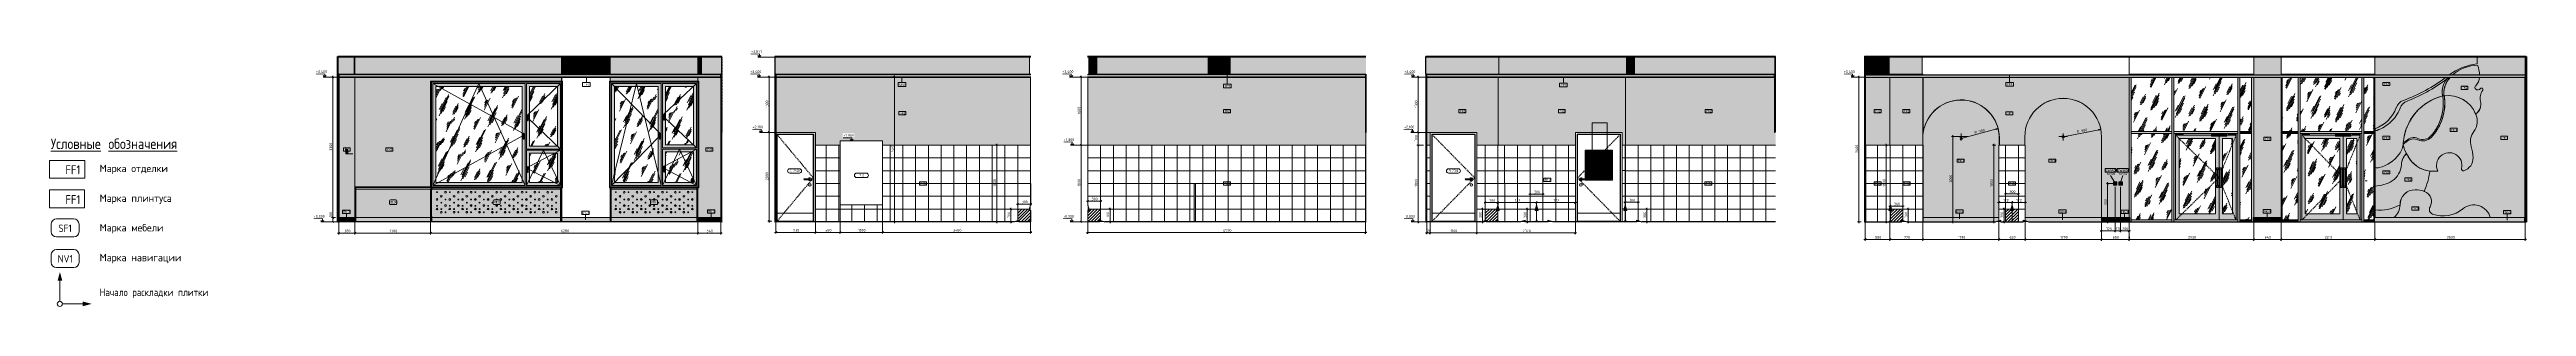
# Model space of a CAD drawing. Header units: millimetres. Extents: x 39286 to 136192, y -1987 to 27400.
# Drawn here: x 60193 to 118401, y -1987 to 4046 of the extents above; entities that cross this region are included whole.
import ezdxf

# ---------------------------------------------------------------- set-up
doc = ezdxf.new("R2010")
doc.units = ezdxf.units.MM
for name, pattern in [('200_ШТРИХ__ш1_п0_6_', [40, 25, -15]), ('200_ШТРИХ_ш1п0_6_', [40, 25, -15]), ('Штрих', [158.75, 79.375, -79.375])]:
    doc.linetypes.add(name, pattern=pattern)
for name, color, linetype, lineweight in [('A-ANNO-DIMS', 7, 'Continuous', 9), ('A-ANNO-DIMS-25', 7, 'Continuous', 9), ('A-CLNG', 7, 'Continuous', 9), ('A-CLNG-IDEN', 7, 'Continuous', 9), ('A-DETL', 7, 'Continuous', 9), ('A-DETL-GENF', 7, 'Continuous', 9), ('A-DOOR', 7, 'Continuous', 9), ('A-DOOR-3', 7, 'Штрих', 9), ('A-DOOR-4', 7, '200_ШТРИХ__ш1_п0_6_', 9), ('A-DOOR-5', 7, '200_ШТРИХ_ш1п0_6_', 9), ('A-DOOR-FRAM-1', 7, 'Continuous', 9), ('A-DOOR-FRAM-2', 7, 'Continuous', 18), ('A-DOOR-IDEN', 7, 'Continuous', 9), ('A-FLOR', 7, 'Continuous', 9), ('A-GENM', 7, 'Continuous', 9), ('A-GENM-IDEN', 7, 'Continuous', 9), ('A-GLAZ', 7, 'Continuous', 9), ('A-GLAZ-CURT', 7, 'Continuous', 9), ('A-GLAZ-CWMG', 7, 'Continuous', 9), ('A-WALL', 7, 'Continuous', 9), ('A-WALL-IDEN', 7, 'Continuous', 9), ('A-WALL-PATT', 7, 'Continuous', 9), ('E-ELEC-FIXT-IDEN', 7, 'Continuous', 9), ('G-ANNO-DIMS', 7, 'Continuous', 9), ('G-ANNO-DIMS-1', 7, 'Continuous', 20), ('G-ANNO-TEXT', 7, 'Continuous', 9), ('I-WALL', 7, 'Continuous', 9), ('M-EQPM', 7, 'Continuous', 9), ('Q-SPCQ', 7, 'Continuous', 9), ('S-COLS', 7, 'Continuous', 9), ('Знаки', 7, 'Continuous', 9), ('Марки для знаков', 7, 'Continuous', 9), ('Электрические приборы', 7, 'Continuous', 9)]:
    doc.layers.add(name, color=color, linetype=linetype, lineweight=lineweight)
for name, color, linetype, lineweight, true_color in [('A-CLNG-FNSH-1', 7, 'Continuous', 30, 0x3c3c3c), ('A-DETL-GENF-1', 1, 'Continuous', 9, 0xff0000), ('A-DETL-GENF-2', 7, 'Continuous', 9, 0x004000), ('A-DOOR-GLAZ', 7, 'Continuous', 9, 0x8080ff), ('A-FLOR-1', 7, 'Continuous', 9, 0x787878), ('A-FLOR-FNSH-1', 7, 'Continuous', 40, 0x3c3c3c), ('A-FLOR-FNSH-2', 7, 'Continuous', 30, 0x3c3c3c), ('A-WALL-4', 7, 'Continuous', 30, 0x3c3c3c), ('A-WALL-5', 7, 'Continuous', 40, 0x3c3c3c), ('A-WALL-FNSH-3', 7, 'Continuous', 30, 0x3c3c3c), ('G-ANNO-TEXT-1', 7, 'Continuous', 9, 0x3c3c3c), ('G-ANNO-TEXT-2', 7, 'Continuous', 9, 0x008000), ('G-ANNO-TEXT-3', 1, 'Continuous', 9, 0xff0000), ('I-FURN-10', 7, 'Continuous', 9, 0xacacac), ('I-FURN-11', 7, 'Continuous', 9, 0x858585), ('I-FURN-3', 7, 'Continuous', 9, 0xd1d1d1), ('I-FURN-4', 7, 'Continuous', 9, 0xc0c0c0), ('I-FURN-5', 7, 'Continuous', 9, 0xdddddd), ('I-FURN-7', 7, 'Continuous', 9, 0x9e9e9e), ('I-FURN-8', 7, 'Continuous', 9, 0x888888), ('I-FURN-9', 7, 'Continuous', 9, 0x949494), ('I-WALL-1', 7, 'Continuous', 9, 0x787878), ('Q-SPCQ-1', 9, 'Continuous', 9, 0x808080), ('Q-SPCQ-2', 7, 'Continuous', 9, 0x7f7f7f), ('Q-SPCQ-3', 1, 'Continuous', 9, 0xff0000)]:
    doc.layers.add(name, color=color, linetype=linetype, lineweight=lineweight, true_color=true_color)
doc.layers.add('I-FURN-6', color=7, linetype='Continuous', lineweight=9, true_color=0xfbfbfb, transparency=0.7)
doc.layers.add('M-EQPM-1', color=7, linetype='Continuous', lineweight=9, true_color=0xe6e6e6, transparency=0.7)
doc.styles.add('GOST Common_1', font='GOST_Common.ttf', dxfattribs={"height": 175})
doc.styles.add('GOST Common_2', font='GOST_Common.ttf', dxfattribs={"width": 0.9, "height": 210})
doc.styles.add('GOST Common_3', font='GOST_Common.ttf', dxfattribs={"width": 0.9, "height": 245})
doc.styles.add('GOST Common_4', font='GOST_Common.ttf', dxfattribs={"width": 0.9, "height": 175})
doc.styles.add('GOST Common_5', font='GOST_Common.ttf', dxfattribs={"width": 0.9, "height": 50})
doc.styles.add('GOST Common_6', font='GOST_Common.ttf', dxfattribs={"height": 50})
doc.styles.add('GOST Common_7', font='GOST_Common.ttf', dxfattribs={"height": 62.5})
doc.styles.add('ISOCPEUR_1', font='isocpeur.ttf', dxfattribs={"width": 0.9, "height": 175})
doc.styles.add('ISOCPEUR_2', font='isocpeur.ttf', dxfattribs={"width": 0.9, "height": 62.5})
doc.styles.add('ISOCPEUR_3', font='isocpeur.ttf', dxfattribs={"width": 0.9, "height": 50})
doc.styles.add('ISOCPEUR_4', font='isocpeur.ttf', dxfattribs={"height": 62.5})
doc.dimstyles.new('ISO-2_0_0_9К_Средний_округл2_1', dxfattribs={"dimscale": 304.8, "dimtxt": 49.799059, "dimasz": 0.123031, "dimexe": 0.098425, "dimexo": 0, "dimgap": 0, "dimtad": 1, "dimdec": 0, "dimrnd": 10, "dimzin": 0, "dimdsep": 46, "dimtxsty": 'ISOCPEUR_3', "dimblk1": 'OBLIQUE', "dimblk2": 'OBLIQUE', "dimsah": 1, "dimcen": 0.09, "dimdle": 0.098425, "dimazin": 0, "dimtfac": 1, "dimtdec": 4, "dimtix": 1, "dimtmove": 0, "dimatfit": 3, "dimfxl": 1, "dimtvp": 1, "dimtolj": 1, "dimtzin": 0, "dimarcsym": 2})
doc.dimstyles.new('ISO-2_5_0_9К_БОЛЬШОЙ', dxfattribs={"dimscale": 304.8, "dimtxt": 62.248823, "dimasz": 0.123031, "dimexe": 0.098425, "dimexo": 0.246063, "dimgap": 0, "dimtad": 1, "dimdec": 0, "dimrnd": 10, "dimzin": 0, "dimdsep": 46, "dimtxsty": 'ISOCPEUR_2', "dimblk1": 'OBLIQUE', "dimblk2": 'OBLIQUE', "dimsah": 1, "dimcen": 0.09, "dimdle": 0.098425, "dimazin": 0, "dimtfac": 1, "dimtdec": 4, "dimtix": 1, "dimtmove": 0, "dimatfit": 3, "dimfxl": 1, "dimtvp": 1, "dimtolj": 1, "dimtzin": 0, "dimarcsym": 2})
doc.dimstyles.new('ISO-2_5_0_9К_БОЛЬШОЙ_1', dxfattribs={"dimscale": 304.8, "dimtxt": 62.248823, "dimasz": 0.123031, "dimexe": 0.098425, "dimexo": 0.246063, "dimgap": 0, "dimtad": 1, "dimdec": 0, "dimrnd": 10, "dimzin": 0, "dimdsep": 46, "dimtxsty": 'ISOCPEUR_2', "dimblk1": 'OBLIQUE', "dimblk2": 'OBLIQUE', "dimsah": 1, "dimcen": 0.09, "dimdle": 0.098425, "dimazin": 0, "dimtfac": 1, "dimtdec": 4, "dimtix": 1, "dimtmove": 1, "dimatfit": 3, "dimfxl": 1, "dimtvp": 1, "dimtolj": 1, "dimtzin": 0, "dimarcsym": 2})
doc.dimstyles.new('ISO-2_5_0_9К_БОЛЬШОЙ_округление', dxfattribs={"dimscale": 304.8, "dimtxt": 62.248823, "dimasz": 0.123031, "dimexe": 0.098425, "dimexo": 0, "dimgap": 0, "dimtad": 1, "dimdec": 0, "dimrnd": 10, "dimzin": 0, "dimdsep": 46, "dimtxsty": 'ISOCPEUR_2', "dimblk1": 'OBLIQUE', "dimblk2": 'OBLIQUE', "dimsah": 1, "dimcen": 0.09, "dimdle": 0.098425, "dimazin": 0, "dimtfac": 1, "dimtdec": 4, "dimtix": 1, "dimtmove": 0, "dimatfit": 3, "dimfxl": 1, "dimtvp": 1, "dimtolj": 1, "dimtzin": 0, "dimarcsym": 2})
doc.dimstyles.new('ISO-2_5_1_0K_БОЛЬШОЙ', dxfattribs={"dimscale": 304.8, "dimtxt": 62.248823, "dimasz": 0.164042, "dimexe": 0.19685, "dimexo": 0, "dimgap": 0, "dimtad": 1, "dimjust": 3, "dimdec": 0, "dimzin": 0, "dimdsep": 46, "dimtxsty": 'ISOCPEUR_4', "dimsah": 1, "dimcen": 0.09, "dimazin": 0, "dimtfac": 1, "dimtdec": 4, "dimtix": 1, "dimtmove": 0, "dimatfit": 2, "dimfxl": 1, "dimtvp": 1, "dimtolj": 1, "dimtzin": 0, "dimarcsym": 2})
pattern_1 = [(45, (73189.406, 0), (-14.25598, 14.25598), []), (45, (73203.663, 0), (-14.25598, 14.25598), [25.202, -5.04, 0.8382, -4.202])]
pattern_2 = [(63.435, (48664.5, 31.75), (-255.583, 766.75), [317.5, -190.5, 317.5, -190.5, -403.903]), (63.435, (48664.5, 31.75), (-255.583, 766.75), [-1016, 127, -276.9]), (63.435, (48648.6, 47.6), (-255.583, 766.75), [254, -317.5, 190.5, -190.5, -467.403]), (63.435, (48648.6, 47.6), (-255.583, 766.75), [-952.5, 222.25, -245.15]), (63.435, (48648.6, 95.25), (-255.583, 766.75), [190.5, -381, 127, -190.5, -530.903]), (63.435, (48648.6, 95.25), (-255.583, 766.75), [-889, 285.75, -245.15]), (63.435, (48696.2, 47.6), (-255.583, 766.75), [190.5, -381, 158.75, -6404.65]), (63.435, (48743.85, 95.25), (-255.583, 766.75), [95.25, -476.25, 63.5, -6499.9]), (63.435, (48664.5, 174.6), (-255.58, 766.75), [63.5, -476.25, 63.5, -254, -562.653]), (63.435, (48664.5, 174.6), (-255.58, 766.75), [-857.25, 158.75, -403.9]), (63.435, (48950.2, 127), (-255.583, 766.75), [317.5, -476.25, 381, -251.5]), (63.435, (48950.2, 79.4), (-255.583, 766.75), [444.5, -317.5, 476.25, -188]), (63.435, (48982, 95.25), (-255.583, 766.75), [508, -254, 381, -276.9]), (63.435, (49029.6, 142.9), (-255.583, 766.75), [317.5, -444.5, 254, -403.9]), (63.435, (48982, 238.1), (-255.583, 766.75), [158.75, -635, 190.5, -435.65]), (63.435, (49077.2, 190.5), (-255.583, 766.75), [127, -635, 127, -530.9])]
pattern_3 = [(0, (73189.406, 0), (30.48, 7.62), [2.515, -20.345, 2.515, -20.345, -121.92]), (0, (73189.406, 0), (30.48, 7.62), [-45.72, 2.515, -43.205, 2.515, -20.345, -53.34]), (0, (73189.406, 0), (30.48, 7.62), [-114.3, 2.515, -12.725, 2.515, -35.585]), (120, (73200.836, 3.81), (-21.8391136, 22.586454), [2.515, -20.345, 2.515, -20.345, -121.92]), (120, (73200.836, 3.81), (-21.8391136, 22.586454), [-45.72, 2.515, -43.205, 2.515, -20.345, -53.34]), (120, (73200.836, 3.81), (-21.8391136, 22.586454), [-114.3, 2.515, -12.725, 2.515, -35.585]), (240, (73204.646, 19.05), (-8.6408864, -30.206454), [2.515, -20.345, 2.515, -20.345, -121.92]), (240, (73204.646, 19.05), (-8.6408864, -30.206454), [-45.72, 2.515, -43.205, 2.515, -20.345, -53.34]), (240, (73204.646, 19.05), (-8.6408864, -30.206454), [-114.3, 2.515, -12.725, 2.515, -35.585])]
pattern_4 = [(45, (84380.133, 0), (-14.25598, 14.25598), []), (45, (84394.39, 0), (-14.25598, 14.25598), [25.202, -5.04, 0.8382, -4.202])]
pattern_5 = [(90, (84593.65, 600), (-300, 2e-14), []), (180, (84593.65, 600), (-4e-14, -300), [])]
pattern_6 = [(0, (94228.574, 0), (30.48, 7.62), [2.515, -20.345, 2.515, -20.345, -121.92]), (0, (94228.574, 0), (30.48, 7.62), [-45.72, 2.515, -43.205, 2.515, -20.345, -53.34]), (0, (94228.574, 0), (30.48, 7.62), [-114.3, 2.515, -12.725, 2.515, -35.585]), (120, (94240.004, 3.81), (-21.8391136, 22.586454), [2.515, -20.345, 2.515, -20.345, -121.92]), (120, (94240.004, 3.81), (-21.8391136, 22.586454), [-45.72, 2.515, -43.205, 2.515, -20.345, -53.34]), (120, (94240.004, 3.81), (-21.8391136, 22.586454), [-114.3, 2.515, -12.725, 2.515, -35.585]), (240, (94243.814, 19.05), (-8.6408864, -30.206454), [2.515, -20.345, 2.515, -20.345, -121.92]), (240, (94243.814, 19.05), (-8.6408864, -30.206454), [-45.72, 2.515, -43.205, 2.515, -20.345, -53.34]), (240, (94243.814, 19.05), (-8.6408864, -30.206454), [-114.3, 2.515, -12.725, 2.515, -35.585])]
pattern_7 = [(90.034, (94688.5, -0.1), (-300, -0.178), []), (180.034, (94688.5, -0.1), (0.178, -300), [])]
pattern_8 = [(90, (96626.46, 0), (-300, 2e-14), []), (180, (96626.46, 0), (-4e-14, -300), [])]
pattern_9 = [(45, (142208.06, 0), (-14.25598, 14.25598), []), (45, (142222.316, 0), (-14.25598, 14.25598), [25.202, -5.04, 0.8382, -4.202])]
pattern_10 = [(0, (142208.0605, 0), (30.48, 7.62), [2.515, -20.345, 2.515, -20.345, -121.92]), (0, (142208.0605, 0), (30.48, 7.62), [-45.72, 2.515, -43.205, 2.515, -20.345, -53.34]), (0, (142208.0605, 0), (30.48, 7.62), [-114.3, 2.515, -12.725, 2.515, -35.585]), (120, (142219.4905, 3.81), (-21.8391136, 22.5864543), [2.515, -20.345, 2.515, -20.345, -121.92]), (120, (142219.4905, 3.81), (-21.8391136, 22.5864543), [-45.72, 2.515, -43.205, 2.515, -20.345, -53.34]), (120, (142219.4905, 3.81), (-21.8391136, 22.5864543), [-114.3, 2.515, -12.725, 2.515, -35.585]), (240, (142223.3005, 19.05), (-8.6408864, -30.2064543), [2.515, -20.345, 2.515, -20.345, -121.92]), (240, (142223.3005, 19.05), (-8.6408864, -30.2064543), [-45.72, 2.515, -43.205, 2.515, -20.345, -53.34]), (240, (142223.3005, 19.05), (-8.6408864, -30.2064543), [-114.3, 2.515, -12.725, 2.515, -35.585])]
pattern_11 = [(63.435, (-18500.35, 31.75), (-255.583, 766.747), [317.5, -190.5, 317.5, -190.5, -403.903]), (63.435, (-18500.35, 31.75), (-255.583, 766.747), [-1016, 127, -276.903]), (63.435, (-18516.2, 47.6), (-255.583, 766.747), [254, -317.5, 190.5, -190.5, -467.403]), (63.435, (-18516.2, 47.6), (-255.583, 766.747), [-952.5, 222.25, -245.153]), (63.435, (-18516.2, 95.25), (-255.583, 766.747), [190.5, -381, 127, -190.5, -530.903]), (63.435, (-18516.2, 95.25), (-255.583, 766.747), [-889, 285.75, -245.153]), (63.435, (-18468.6, 47.6), (-255.583, 766.747), [190.5, -381, 158.75, -6404.653]), (63.435, (-18421, 95.25), (-255.583, 766.747), [95.25, -476.25, 63.5, -6499.903]), (63.435, (-18500.35, 174.6), (-255.583, 766.747), [63.5, -476.25, 63.5, -254, -562.653]), (63.435, (-18500.35, 174.6), (-255.583, 766.747), [-857.25, 158.75, -403.903]), (63.435, (-18214.6, 127), (-255.583, 766.747), [317.5, -476.25, 381, -251.503]), (63.435, (-18214.6, 79.4), (-255.583, 766.747), [444.5, -317.5, 476.25, -188.003]), (63.435, (-18182.85, 95.25), (-255.583, 766.747), [508, -254, 381, -276.903]), (63.435, (-18135.2, 142.9), (-255.583, 766.747), [317.5, -444.5, 254, -403.903]), (63.435, (-18182.85, 238.1), (-255.583, 766.747), [158.75, -635, 190.5, -435.653]), (63.435, (-18087.6, 190.5), (-255.583, 766.747), [127, -635, 127, -530.903])]
pattern_12 = [(45, (142208.06, 0), (-35.35534, 35.35534), [])]

msp = doc.modelspace()

# ---------------------------------------------------------------- texts
at = {"layer": 'A-CLNG-IDEN', "char_height": 50, "width": 130.274, "attachment_point": 1, "style": 'GOST Common_6'}
for insert in [(72752, 3246.9), (80167.2, 3247.8), (87813.2, 3213), (95712.4, 3237.1), (106198.4, 3253.1)]:
    msp.add_mtext('CF3', dxfattribs=dict(at, insert=insert))
at = {"layer": 'A-DOOR-IDEN', "char_height": 50, "attachment_point": 1, "style": 'GOST Common_6'}
for s, insert, width in [('\\fGOST Common|b0|i0|c204|p34|;Д', (77587, 1225.3), 56.118), ('-26(', (77633.3, 1225.3), 156.329), ('\\fGOST Common|b0|i0|c204|p34|;л', (77762.3, 1225.3), 42.089), ('\\fGOST Common|b0|i0|c204|p34|;)', (77797, 1225.3), 24.051), ('\\fGOST Common|b0|i0|c204|p34|;Д', (93068.7, 1225.3), 56.118), ('-25(', (93115, 1225.3), 156.329), ('\\fGOST Common|b0|i0|c204|p34|;л', (93244, 1225.3), 42.089), ('\\fGOST Common|b0|i0|c204|p34|;)', (93278.7, 1225.3), 24.051), ('\\fGOST Common|b0|i0|c204|p34|;Д', (96527.9, 1225.3), 56.118), ('-12', (96574.2, 1225.3), 118.249), ('\\fGOST Common|b0|i0|c204|p34|;П', (79213.4, 1121.3), 50.105), ('-2', (79254.7, 1121.3), 88.186)]:
    msp.add_mtext(s, dxfattribs=dict(at, insert=insert, width=width))
at = {"layer": 'A-GENM-IDEN', "char_height": 50, "attachment_point": 1, "style": 'GOST Common_6'}
for s, insert, width in [('ПК', (67092.2, 261.4), 100.211), ('-3', (67174.9, 261.4), 86.181), ('ПК', (72710.5, 233.7), 100.211), ('-3', (72793.2, 233.7), 86.181), ('ПК', (75668.2, 267.8), 100.211), ('-3', (75750.9, 267.8), 86.181), ('ПК', (105000.1, 265), 100.211), ('-3', (105082.8, 265), 86.181), ('ПК', (107420.8, 265), 100.211), ('-3', (107503.5, 265), 86.181), ('ПК', (108882.2, 257.5), 100.211), ('-3', (108964.9, 257.5), 86.181), ('ПК', (112228.1, 270.6), 100.211), ('-3', (112310.8, 270.6), 86.181), ('ПК', (117870.9, 250.7), 100.211), ('-3', (117953.6, 250.7), 86.181)]:
    msp.add_mtext(s, dxfattribs=dict(at, insert=insert, width=width))
at = {"layer": 'A-WALL-IDEN', "char_height": 50, "attachment_point": 1, "style": 'GOST Common_5'}
for s, insert, width in [('FK2', (115059.2, 3260.5), 124.462), ('FK2', (116893.8, 3172.9), 124.462), ('FK2', (80185.6, 2574.5), 124.462), ('FK2', (87812.4, 2624.5), 124.462), ('FK2', (93344, 2624.5), 124.462), ('FK2', (95681.6, 2624.5), 124.462), ('FK2', (99131.1, 2624.5), 124.462), ('FK2', (103101.7, 2624.5), 124.462), ('FK2', (103779, 2624.5), 124.462), ('FK1', (106200.2, 2573.1), 111.835), ('FK1', (112267.3, 1974.5), 111.835), ('FK2', (115059.2, 1994.5), 124.462), ('FK11', (116633.7, 2183.6), 138.892), ('FK1', (117832.6, 1994.5), 111.835), ('FK1', (67134.4, 1724.5), 111.835), ('FK1', (68132, 1724.5), 111.835), ('FK1', (75653.4, 1724.5), 111.835), ('FK11', (105048.1, 1460.3), 138.892), ('FK11', (107203.3, 1460.3), 138.892), ('FK1', (115064.2, 1184.9), 111.835), ('FK16', (80658.7, 924.5), 151.519), ('FK16', (87799.5, 924.5), 151.519), ('FK16', (95333.4, 1009.7), 151.519), ('FK16', (99114, 924.5), 151.519), ('FK16', (103094.5, 924.5), 151.519), ('FK16', (103774.2, 924.5), 151.519), ('FK16', (106250.5, 924.5), 151.519), ('FK2', (115577.5, 1018.7), 124.462), ('FK11', (115734.6, 337.7), 138.892)]:
    msp.add_mtext(s, dxfattribs=dict(at, insert=insert, width=width))
at = {"layer": 'E-ELEC-FIXT-IDEN', "attachment_point": 1}
for s, insert, char_height, width, style in [('SWA01', (108501.8, 1241.2), 62.5, 304.641, 'GOST Common_7'), ('SWA03', (108780.4, 1241.2), 62.5, 320.675, 'GOST Common_7'), ('h=900', (108540.5, 1151), 50, 220.464, 'GOST Common_6'), ('h=900', (108825.7, 1151), 50, 220.464, 'GOST Common_6')]:
    msp.add_mtext(s, dxfattribs=dict(at, insert=insert, char_height=char_height, width=width, style=style))
at = {"layer": 'G-ANNO-TEXT', "attachment_point": 1}
for s, insert, char_height, width, style in [('\\LУсловные', (60222.4, 1955.6), 245, 1550.544, 'GOST Common_3'), ('\\L\\fGOST Common|b0|i0|c204|p34|;\\W.9;\\L ', (61501.8, 1955.6), 245, 90.911, 'GOST Common_3'), ('\\Lобозначения', (61576.8, 1955.6), 245, 2111.164, 'GOST Common_3'), ('Начало', (61371.1, -1567.6), 175, 863.658, 'GOST Common_4'), ('\\fGOST Common|b0|i0|c204|p34|;\\W.9; ', (62083.7, -1567.6), 175, 65.658, 'GOST Common_4'), ('раскладки', (62137.9, -1567.6), 175, 1237.405, 'GOST Common_4'), ('\\fGOST Common|b0|i0|c204|p34|;\\W.9; ', (63158.9, -1567.6), 175, 65.658, 'GOST Common_4'), ('плитки', (63213, -1567.6), 175, 853.557, 'GOST Common_4')]:
    msp.add_mtext(s, dxfattribs=dict(at, insert=insert, char_height=char_height, width=width, style=style))
at = {"layer": 'G-ANNO-TEXT-1', "attachment_point": 1}
for s, insert, char_height, width, style in [('   FF1   ', (60222.4, 1327.3), 210, 929.316, 'GOST Common_2'), ('Марка', (61371.1, 1343.2), 175, 830.548, 'GOST Common_1'), ('\\fGOST Common|b0|i0|c204|p34|; ', (62056.4, 1343.2), 175, 72.954, 'GOST Common_1'), ('отделки', (62116.6, 1343.2), 175, 1099.915, 'GOST Common_1'), ('Марка', (61371.1, 643.2), 175, 830.548, 'GOST Common_1'), ('\\fGOST Common|b0|i0|c204|p34|; ', (62056.4, 643.2), 175, 72.954, 'GOST Common_1'), ('плинтуса', (62116.6, 643.2), 175, 1245.822, 'GOST Common_1'), ('Марка', (61371.1, -50.9), 175, 830.548, 'GOST Common_1'), ('\\fGOST Common|b0|i0|c204|p34|; ', (62056.4, -50.9), 175, 72.954, 'GOST Common_1'), ('мебели', (62116.6, -50.9), 175, 925.949, 'GOST Common_1'), ('Марка', (61371.1, -750.9), 175, 830.548, 'GOST Common_1'), ('\\fGOST Common|b0|i0|c204|p34|; ', (62056.4, -750.9), 175, 72.954, 'GOST Common_1'), ('навигации', (62116.6, -750.9), 175, 1414.177, 'GOST Common_1')]:
    msp.add_mtext(s, dxfattribs=dict(at, insert=insert, char_height=char_height, width=width, style=style))
at = {"layer": 'G-ANNO-TEXT-2', "char_height": 175, "attachment_point": 1, "style": 'ISOCPEUR_1'}
for s, insert, width in [('SF1', (60399.8, -63.7), 383.848), ('NV1', (60386, -782), 419.202)]:
    msp.add_mtext(s, dxfattribs=dict(at, insert=insert, width=width))
at = {"layer": 'G-ANNO-TEXT-3', "insert": (60222.4, 627.3), "char_height": 210, "width": 929.316, "attachment_point": 1, "style": 'GOST Common_2'}
msp.add_mtext('   FF1   ', dxfattribs=at)
at = {"layer": 'Марки для знаков', "char_height": 50, "attachment_point": 1, "style": 'GOST Common_6'}
for s, insert, width in [('\\fGOST Common|b0|i0|c204|p34|;М', (68182.3, 486.8), 56.118), ('3.30', (68228.6, 486.8), 146.308), ('\\fGOST Common|b0|i0|c204|p34|;М', (70643, 486.8), 56.118), ('13', (70689.3, 486.8), 72.152), ('\\fGOST Common|b0|i0|c204|p34|;М', (74339.6, 486.8), 56.118), ('14', (74385.9, 486.8), 80.169)]:
    msp.add_mtext(s, dxfattribs=dict(at, insert=insert, width=width))

# ---------------------------------------------------------------- blocks, each defined once
blk = doc.blocks.new('BSC_Колонна _Прямоугольная - 600х600-23205240-Развертка 1_38-1')
at = {"layer": 'S-COLS'}
h = blk.add_hatch(color=256, dxfattribs=at)
h.paths.add_polyline_path([(42400, 0), (42400, 0), (42380, 0)])
h.paths.add_polyline_path([(42400, 3470), (42760, 3470), (42760, 3880), (42380, 3880), (42380, 3470)])
blk.add_line((42760, 3880), (42760, 3470), dxfattribs=at)
blk = doc.blocks.new('120_Окно_СКБ_2Ст - 120_Окно_СКБ_2Ст 3100х2500 _мал_створка слева_-22273855-Развертка 1_38-1')
at = {"layer": 'A-GLAZ'}
h = blk.add_hatch(color=256, dxfattribs=at)
h.paths.add_polyline_path([(44581, 800), (47639, 800), (47639, 804), (44581, 804), (44581, 801)])
h.paths.add_polyline_path([(45798, 820), (47639, 820), (47639, 3280), (44581, 3280), (44581, 820), (45763, 820)])
h.paths.add_polyline_path([(45340, 850), (44610, 850), (44610, 3250), (46780, 3250), (46780, 850), (45481, 850)])
h.paths.add_polyline_path([(46880, 850), (46810, 850), (46810, 1680), (47610, 1680), (47610, 850), (46890, 850)])
h.paths.add_polyline_path([(46810, 1710), (46810, 3250), (47610, 3250), (47610, 1710), (46828, 1710)])
h = blk.add_hatch(color=256, dxfattribs=at)
h.paths.add_polyline_path([(44610, 850), (46780, 850), (46780, 3250), (44610, 3250), (44610, 966)])
h.paths.add_polyline_path([(45481, 920), (44680, 920), (44680, 3180), (46710, 3180), (46710, 920), (45622, 920)])
h.paths.add_polyline_path([(46752, 1940), (46736, 1941), (46735, 1941), (46735, 1942), (46734, 2024), (46733, 2025), (46731, 2029), (46731, 2032), (46731, 2068), (46732, 2072), (46733, 2075), (46735, 2078), (46738, 2080), (46741, 2082), (46745, 2082), (46749, 2081), (46752, 2080), (46755, 2078), (46757, 2075), (46759, 2072), (46759, 2068), (46759, 2032), (46759, 2028), (46757, 2025), (46756, 2024), (46756, 2000), (46755, 1941), (46754, 1941), (46753, 1941)])
h = blk.add_hatch(dxfattribs=at)
h.set_pattern_fill('FP_23', color=256, style=0, pattern_type=2)
h.set_pattern_definition(pattern_2)
h.paths.add_polyline_path([(44680, 920), (46710, 920), (46710, 3180), (44680, 3180), (44680, 966)])
h = blk.add_hatch(color=256, dxfattribs=at)
h.paths.add_polyline_path([(46830, 1710), (47610, 1710), (47610, 3250), (46810, 3250), (46810, 1710), (46828, 1710)])
h.paths.add_polyline_path([(46880, 1780), (46880, 3180), (47540, 3180), (47540, 1780), (46890, 1780)])
h.paths.add_polyline_path([(46838, 2370), (46836, 2371), (46835, 2371), (46835, 2372), (46834, 2454), (46833, 2455), (46831, 2458), (46831, 2462), (46831, 2498), (46831, 2502), (46833, 2505), (46835, 2508), (46838, 2510), (46841, 2512), (46845, 2512), (46849, 2512), (46852, 2510), (46855, 2508), (46857, 2505), (46859, 2502), (46859, 2498), (46859, 2462), (46859, 2458), (46857, 2455), (46856, 2454), (46856, 2430), (46855, 2371), (46854, 2371), (46852, 2370), (46841, 2370)])
h = blk.add_hatch(dxfattribs=at)
h.set_pattern_fill('FP_23', color=256, style=0, pattern_type=2)
h.set_pattern_definition(pattern_2)
h.paths.add_polyline_path([(46880, 1780), (47540, 1780), (47540, 3180), (46880, 3180), (46880, 1938)])
h = blk.add_hatch(color=256, dxfattribs=at)
h.paths.add_polyline_path([(46833, 2480), (46833, 2482), (46833, 2480)])
h.paths.add_polyline_path([(46834, 2454), (46833, 2479), (46833, 2484), (46833, 2484), (46833, 2484), (46834, 2486), (46834, 2487), (46836, 2490), (46837, 2489), (46837, 2490), (46837, 2490), (46839, 2491), (46842, 2492), (46846, 2492), (46850, 2492), (46853, 2490), (46855, 2488), (46856, 2486), (46857, 2484), (46857, 2484), (46857, 2482), (46857, 2480), (46856, 2469), (46856, 2454), (46857, 2455), (46859, 2459), (46859, 2463), (46859, 2498), (46859, 2502), (46857, 2505), (46855, 2508), (46852, 2510), (46848, 2512), (46845, 2512), (46841, 2512), (46837, 2510), (46835, 2508), (46833, 2505), (46831, 2502), (46831, 2498), (46831, 2462), (46831, 2458), (46833, 2455), (46834, 2454)])
for points in [[(46834, 2451), (46835, 2452), (46837, 2452), (46838, 2452), (46840, 2476), (46841, 2482), (46843, 2489), (46843, 2492), (46840, 2492), (46838, 2491), (46837, 2490), (46837, 2490), (46837, 2489), (46836, 2490), (46835, 2488), (46834, 2486), (46833, 2485), (46833, 2484), (46833, 2484), (46833, 2480), (46833, 2475), (46834, 2451)], [(46838, 2370), (46838, 2452), (46835, 2452), (46834, 2451), (46835, 2371), (46836, 2371), (46837, 2371)], [(46844, 2452), (46852, 2452), (46850, 2476), (46849, 2484), (46848, 2489), (46846, 2492), (46844, 2492), (46843, 2490), (46842, 2488), (46841, 2482), (46839, 2469), (46838, 2452), (46843, 2452)], [(46845, 2370), (46852, 2370), (46852, 2452), (46838, 2452), (46838, 2370), (46845, 2370)], [(46852, 2370), (46854, 2371), (46855, 2372), (46855, 2372), (46856, 2451), (46854, 2452), (46852, 2452), (46852, 2377)], [(46856, 2450), (46856, 2450), (46856, 2450)], [(46734, 2021), (46735, 2022), (46737, 2022), (46738, 2022), (46740, 2046), (46741, 2052), (46742, 2059), (46744, 2062), (46740, 2062), (46738, 2061), (46737, 2060), (46737, 2060), (46737, 2059), (46736, 2060), (46735, 2058), (46734, 2056), (46733, 2055), (46733, 2054), (46733, 2054), (46733, 2050), (46733, 2044), (46734, 2021)], [(46738, 1940), (46738, 2022), (46735, 2022), (46734, 2021), (46735, 1941), (46736, 1941), (46737, 1941)], [(46738, 2022), (46752, 2022), (46750, 2046), (46749, 2054), (46748, 2059), (46746, 2062), (46744, 2062), (46743, 2060), (46742, 2056), (46741, 2052), (46739, 2039), (46738, 2023)], [(46746, 1940), (46752, 1940), (46752, 2022), (46738, 2022), (46738, 1940), (46745, 1940)], [(46752, 1940), (46754, 1941), (46755, 1941), (46755, 1942), (46756, 2021), (46754, 2022), (46752, 2022), (46752, 1947)], [(46756, 2020), (46756, 2020), (46756, 2020)], [(46834, 1236), (46835, 1237), (46837, 1237), (46838, 1237), (46840, 1261), (46841, 1267), (46843, 1274), (46843, 1277), (46840, 1277), (46838, 1276), (46837, 1275), (46837, 1275), (46837, 1274), (46836, 1275), (46835, 1273), (46834, 1271), (46833, 1270), (46833, 1269), (46833, 1269), (46833, 1265), (46833, 1260), (46834, 1236)], [(46838, 1155), (46838, 1237), (46835, 1237), (46834, 1236), (46835, 1156), (46836, 1156), (46837, 1156)], [(46852, 1237), (46850, 1261), (46849, 1269), (46848, 1274), (46846, 1277), (46844, 1277), (46843, 1275), (46842, 1273), (46841, 1267), (46839, 1254), (46838, 1237), (46851, 1237)], [(46845, 1155), (46852, 1155), (46852, 1237), (46838, 1237), (46838, 1155), (46845, 1155)], [(46852, 1155), (46854, 1156), (46855, 1157), (46855, 1157), (46856, 1236), (46854, 1237), (46852, 1237), (46852, 1162)], [(46856, 1235), (46856, 1235), (46856, 1235)]]:
    blk.add_hatch(color=256, dxfattribs=at).paths.add_polyline_path(points)
h = blk.add_hatch(color=256, dxfattribs=at)
h.paths.add_polyline_path([(46856, 2451), (46857, 2477), (46857, 2483), (46857, 2484), (46857, 2484), (46855, 2488), (46854, 2490), (46851, 2491), (46848, 2492), (46846, 2492), (46847, 2490), (46848, 2489), (46849, 2482), (46851, 2469), (46852, 2452), (46855, 2452), (46856, 2451)])
h.paths.add_polyline_path([(46856, 2485), (46856, 2486), (46856, 2485)])
h = blk.add_hatch(color=256, dxfattribs=at)
h.paths.add_polyline_path([(46733, 2050), (46733, 2052), (46733, 2051)])
h.paths.add_polyline_path([(46734, 2024), (46733, 2050), (46733, 2054), (46733, 2054), (46733, 2054), (46734, 2056), (46734, 2057), (46736, 2060), (46737, 2059), (46737, 2060), (46737, 2060), (46739, 2061), (46742, 2062), (46746, 2062), (46750, 2062), (46753, 2060), (46755, 2058), (46756, 2056), (46757, 2054), (46757, 2054), (46757, 2052), (46757, 2050), (46756, 2039), (46756, 2024), (46757, 2025), (46759, 2029), (46759, 2033), (46759, 2068), (46759, 2072), (46757, 2075), (46755, 2078), (46752, 2080), (46749, 2082), (46745, 2082), (46741, 2082), (46738, 2080), (46735, 2078), (46733, 2075), (46731, 2072), (46731, 2068), (46731, 2032), (46732, 2028), (46733, 2025), (46734, 2024)])
h = blk.add_hatch(color=256, dxfattribs=at)
h.paths.add_polyline_path([(46756, 2021), (46757, 2047), (46757, 2053), (46757, 2054), (46757, 2054), (46755, 2058), (46754, 2059), (46751, 2061), (46748, 2062), (46746, 2062), (46747, 2060), (46748, 2059), (46749, 2052), (46751, 2040), (46752, 2022), (46755, 2022), (46756, 2021)])
h.paths.add_polyline_path([(46756, 2055), (46756, 2056), (46756, 2055)])
h = blk.add_hatch(color=256, dxfattribs=at)
h.paths.add_polyline_path([(47454, 850), (47610, 850), (47610, 1680), (46810, 1680), (46810, 850), (47313, 850)])
h.paths.add_polyline_path([(46880, 920), (46880, 1610), (47540, 1610), (47540, 920), (46890, 920)])
h.paths.add_polyline_path([(46845, 1155), (46836, 1156), (46835, 1156), (46835, 1157), (46834, 1239), (46833, 1240), (46831, 1243), (46831, 1247), (46831, 1283), (46831, 1287), (46833, 1290), (46835, 1293), (46838, 1295), (46841, 1297), (46845, 1297), (46849, 1297), (46852, 1295), (46855, 1293), (46857, 1290), (46859, 1287), (46859, 1283), (46859, 1247), (46859, 1243), (46857, 1239), (46856, 1239), (46856, 1215), (46855, 1156), (46854, 1156), (46852, 1155)])
h = blk.add_hatch(color=256, dxfattribs=at)
h.paths.add_polyline_path([(46833, 1265), (46833, 1267), (46833, 1265)])
h.paths.add_polyline_path([(46834, 1239), (46833, 1264), (46833, 1269), (46833, 1269), (46833, 1270), (46834, 1271), (46834, 1272), (46836, 1275), (46837, 1274), (46837, 1275), (46837, 1275), (46839, 1276), (46842, 1277), (46846, 1277), (46850, 1277), (46853, 1275), (46855, 1273), (46856, 1271), (46857, 1269), (46857, 1269), (46857, 1267), (46857, 1265), (46856, 1254), (46856, 1239), (46857, 1240), (46859, 1244), (46859, 1248), (46859, 1283), (46859, 1287), (46857, 1290), (46855, 1293), (46851, 1296), (46849, 1297), (46845, 1297), (46841, 1297), (46837, 1295), (46835, 1293), (46833, 1290), (46831, 1287), (46831, 1283), (46831, 1247), (46831, 1243), (46833, 1239), (46834, 1239)])
h = blk.add_hatch(color=256, dxfattribs=at)
h.paths.add_polyline_path([(46856, 1236), (46857, 1262), (46857, 1268), (46857, 1269), (46857, 1269), (46855, 1273), (46854, 1275), (46851, 1276), (46848, 1277), (46846, 1277), (46847, 1275), (46848, 1272), (46849, 1267), (46851, 1255), (46852, 1237), (46855, 1237), (46856, 1236)])
h.paths.add_polyline_path([(46856, 1270), (46856, 1271), (46856, 1270)])
h = blk.add_hatch(dxfattribs=at)
h.set_pattern_fill('FP_23', color=256, style=0, pattern_type=2)
h.set_pattern_definition(pattern_2)
h.paths.add_polyline_path([(46880, 920), (47540, 920), (47540, 1610), (46880, 1610), (46880, 966)])
for p, q in [((44560, 800), (44560, 3300)), ((44560, 3300), (47660, 3300)), ((44610, 850), (44610, 3250)), ((46780, 3250), (44610, 3250)), ((44610, 850), (45695, 3250)), ((44610, 3250), (46733, 2076)), ((44680, 3180), (44680, 920)), ((44680, 3180), (46710, 3180)), ((46780, 850), (45695, 3250)), ((46710, 920), (46710, 3180)), ((46780, 3250), (46780, 850)), ((46810, 1710), (46810, 3250)), ((47610, 3250), (46810, 3250)), ((47610, 3250), (46843, 2512)), ((46880, 3180), (46880, 1780)), ((46880, 3180), (47540, 3180)), ((47540, 1780), (47540, 3180)), ((47610, 3250), (47610, 1710)), ((47660, 3300), (47660, 800)), ((46831, 2501), (46810, 2480)), ((46810, 2480), (46831, 2459)), ((46831, 2498), (46831, 2462)), ((46831, 2498), (46831, 2462)), ((46833, 2481), (46833, 2484)), ((46833, 2479), (46833, 2481)), ((46835, 2372), (46834, 2481)), ((46834, 2451), (46834, 2450)), ((46834, 2450), (46834, 2451)), ((46834, 2450), (46834, 2450)), ((46836, 2452), (46837, 2452)), ((46837, 2452), (46838, 2452)), ((46852, 2452), (46838, 2452)), ((46838, 2452), (46852, 2452)), ((46852, 2370), (46838, 2370)), ((46852, 2370), (46838, 2370)), ((46846, 2492), (46844, 2492)), ((46844, 2492), (46846, 2492)), ((46844, 2492), (46846, 2492)), ((46852, 2452), (46853, 2452)), ((46853, 2452), (46854, 2452)), ((46856, 2481), (46855, 2372)), ((46856, 2450), (46856, 2451)), ((46856, 2451), (46856, 2450)), ((46856, 2436), (47610, 1710)), ((46858, 2481), (46858, 2479)), ((46859, 2462), (46859, 2498)), ((46859, 2462), (46859, 2498)), ((46733, 2024), (44610, 850)), ((46731, 2068), (46731, 2032)), ((46731, 2068), (46731, 2032)), ((46733, 2049), (46733, 2051)), ((46735, 1942), (46734, 2051)), ((46734, 2021), (46734, 2020)), ((46734, 2020), (46734, 2021)), ((46734, 2020), (46734, 2020)), ((46736, 2022), (46737, 2022)), ((46737, 2022), (46738, 2022)), ((46752, 2022), (46738, 2022)), ((46738, 2022), (46752, 2022)), ((46752, 1940), (46738, 1940)), ((46752, 1940), (46738, 1940)), ((46746, 2062), (46744, 2062)), ((46744, 2062), (46746, 2062)), ((46744, 2062), (46746, 2062)), ((46752, 2022), (46753, 2022)), ((46753, 2022), (46754, 2022)), ((46756, 2051), (46755, 1942)), ((46756, 2020), (46756, 2021)), ((46756, 2021), (46756, 2020)), ((46758, 2051), (46758, 2049)), ((46759, 2032), (46759, 2068)), ((46759, 2032), (46759, 2068)), ((46759, 2062), (46780, 2050)), ((46780, 2050), (46759, 2038)), ((46880, 1780), (47540, 1780)), ((47610, 1710), (46810, 1710)), ((46810, 850), (46810, 1680)), ((47610, 1680), (46810, 1680)), ((46810, 850), (47210, 1680)), ((46831, 1276), (46810, 1265)), ((46810, 1265), (46831, 1254)), ((46831, 1283), (46831, 1247)), ((46831, 1283), (46831, 1247)), ((46833, 1264), (46833, 1266)), ((46835, 1157), (46834, 1266)), ((46834, 1236), (46834, 1235)), ((46834, 1235), (46834, 1236)), ((46834, 1235), (46834, 1235)), ((46836, 1237), (46837, 1237)), ((46837, 1237), (46838, 1237)), ((46852, 1237), (46838, 1237)), ((46838, 1237), (46852, 1237)), ((46846, 1277), (46844, 1277)), ((46844, 1277), (46846, 1277)), ((46844, 1277), (46846, 1277)), ((46852, 1237), (46853, 1237)), ((46853, 1237), (46854, 1237)), ((46856, 1266), (46855, 1157)), ((46856, 1235), (46856, 1236)), ((46856, 1236), (46856, 1235)), ((47610, 1680), (46857, 1290)), ((46857, 1240), (47610, 850)), ((46858, 1266), (46858, 1264)), ((46859, 1247), (46859, 1283)), ((46859, 1247), (46859, 1283)), ((46880, 1610), (46880, 920)), ((46880, 1610), (47540, 1610)), ((47610, 850), (47210, 1680)), ((47540, 920), (47540, 1610)), ((47610, 1680), (47610, 850)), ((47660, 800), (44560, 800)), ((46780, 850), (44610, 850)), ((44680, 920), (46710, 920)), ((47610, 850), (46810, 850)), ((46852, 1155), (46838, 1155)), ((46852, 1155), (46838, 1155)), ((46880, 920), (47540, 920))]:
    blk.add_line(p, q, dxfattribs=at)
at = {"layer": 'A-GLAZ', "flags": 128}
for points in [[(46833, 2484), (46834, 2487), (46836, 2489), (46838, 2491), (46841, 2492), (46844, 2492)], [(46833, 2475), (46833, 2476), (46833, 2479)], [(46833, 2476), (46833, 2476), (46833, 2474), (46833, 2470), (46834, 2467), (46834, 2463), (46834, 2460), (46834, 2453), (46834, 2450)], [(46838, 2452), (46837, 2452), (46836, 2452), (46835, 2452), (46835, 2452), (46834, 2451), (46834, 2451)], [(46834, 2451), (46834, 2451), (46835, 2452)], [(46834, 2450), (46834, 2429), (46834, 2422)], [(46835, 2372), (46835, 2392), (46834, 2422), (46834, 2422)], [(46835, 2452), (46835, 2452), (46836, 2452)], [(46838, 2370), (46837, 2371), (46837, 2371), (46836, 2371), (46835, 2371), (46835, 2371), (46835, 2372)], [(46846, 2492), (46849, 2492), (46852, 2491), (46854, 2489), (46856, 2487), (46857, 2484), (46858, 2481)], [(46856, 2451), (46856, 2451), (46855, 2452), (46855, 2452), (46854, 2452), (46853, 2452), (46852, 2452)], [(46855, 2372), (46855, 2371), (46855, 2371), (46854, 2371), (46853, 2371), (46853, 2371), (46852, 2370)], [(46854, 2452), (46855, 2452), (46855, 2452)], [(46855, 2452), (46856, 2451), (46856, 2451)], [(46855, 2372), (46855, 2392), (46856, 2422), (46856, 2422)], [(46857, 2476), (46857, 2476), (46857, 2474), (46857, 2470), (46856, 2467), (46856, 2463), (46856, 2460), (46856, 2453), (46856, 2450)], [(46856, 2450), (46856, 2429), (46856, 2422)], [(46858, 2479), (46857, 2476), (46857, 2475)], [(46733, 2051), (46733, 2054), (46734, 2057), (46736, 2059)], [(46733, 2045), (46733, 2046), (46733, 2049)], [(46733, 2046), (46733, 2046), (46733, 2044), (46733, 2040), (46734, 2037), (46734, 2033), (46734, 2030), (46734, 2023), (46734, 2020)], [(46738, 2022), (46737, 2022), (46736, 2022), (46735, 2022), (46735, 2022), (46734, 2021), (46734, 2021)], [(46734, 2021), (46734, 2021), (46735, 2022)], [(46734, 2020), (46734, 1999), (46734, 1992)], [(46735, 1942), (46735, 1962), (46734, 1992), (46734, 1992)], [(46735, 2022), (46735, 2022), (46736, 2022)], [(46738, 1940), (46737, 1941), (46737, 1941), (46736, 1941), (46735, 1941), (46735, 1941), (46735, 1942)], [(46736, 2059), (46738, 2061), (46741, 2062), (46744, 2062)], [(46746, 2062), (46749, 2062), (46752, 2061), (46754, 2059)], [(46756, 2021), (46756, 2021), (46755, 2022), (46755, 2022), (46754, 2022), (46753, 2022), (46752, 2022)], [(46755, 1942), (46755, 1941), (46755, 1941), (46754, 1941), (46753, 1941), (46753, 1941), (46752, 1940)], [(46754, 2059), (46756, 2057), (46757, 2054), (46758, 2051)], [(46754, 2022), (46755, 2022), (46755, 2022)], [(46755, 2022), (46756, 2021), (46756, 2021)], [(46755, 1942), (46755, 1962), (46756, 1992), (46756, 1992)], [(46757, 2046), (46757, 2046), (46757, 2044), (46757, 2040), (46756, 2037), (46756, 2033), (46756, 2030), (46756, 2023), (46756, 2020)], [(46756, 2020), (46756, 1999), (46756, 1992)], [(46758, 2049), (46757, 2046), (46757, 2045)], [(46833, 1266), (46833, 1269), (46834, 1272), (46836, 1274), (46838, 1276), (46841, 1277), (46844, 1277)], [(46833, 1260), (46833, 1261), (46833, 1264)], [(46833, 1261), (46833, 1261), (46833, 1259), (46833, 1255), (46834, 1252), (46834, 1248), (46834, 1245), (46834, 1238), (46834, 1235)], [(46838, 1237), (46837, 1237), (46836, 1237), (46835, 1237), (46835, 1237), (46834, 1236), (46834, 1236)], [(46834, 1236), (46834, 1236), (46835, 1237)], [(46834, 1235), (46834, 1214), (46834, 1207)], [(46835, 1157), (46835, 1177), (46834, 1207), (46834, 1207)], [(46835, 1237), (46835, 1237), (46836, 1237)], [(46846, 1277), (46849, 1277), (46852, 1276), (46854, 1274), (46856, 1272), (46857, 1269), (46858, 1266)], [(46856, 1236), (46856, 1236), (46855, 1237), (46855, 1237), (46854, 1237), (46853, 1237), (46852, 1237)], [(46854, 1237), (46855, 1237), (46855, 1237)], [(46855, 1237), (46856, 1236), (46856, 1236)], [(46855, 1157), (46855, 1177), (46856, 1207), (46856, 1207)], [(46857, 1261), (46857, 1261), (46857, 1259), (46857, 1255), (46856, 1252), (46856, 1248), (46856, 1245), (46856, 1238), (46856, 1235)], [(46856, 1235), (46856, 1214), (46856, 1207)], [(46858, 1264), (46857, 1261), (46857, 1260)], [(46838, 1155), (46837, 1156), (46837, 1156), (46836, 1156), (46835, 1156), (46835, 1156), (46835, 1157)], [(46855, 1157), (46855, 1156), (46855, 1156), (46854, 1156), (46853, 1156), (46853, 1156), (46852, 1155)]]:
    blk.add_lwpolyline(points, dxfattribs=at)
at = {"layer": 'A-GLAZ'}
for centre, radius, start, end in [((46845, 2498), 14, 0, 180), ((46845, 2498), 14, 0, 180), ((46845, 2462), 14, 180, 217.39189), ((46845, 2462), 14, 180, 216.96639), ((46844, 2481), 11.5, 90.27441, 204.86139), ((46844, 2481), 10.5, 90.27441, 181.31087), ((46846, 2481), 10.5, 0.00228, 89.72559), ((46846, 2481), 11.5, 335.13215, 89.72559), ((46845, 2462), 14, 322.60527, 0), ((46845, 2462), 14, 323.03361, 0), ((46745, 2068), 14, 0, 180), ((46745, 2068), 14, 0, 180), ((46745, 2032), 14, 180, 217.39189), ((46745, 2032), 14, 180, 217.17399), ((46744, 2051), 11.5, 90.27441, 204.86139), ((46744, 2051), 10.5, 90.27441, 181.31087), ((46746, 2051), 10.5, 0.00228, 89.72559), ((46746, 2051), 11.5, 335.13215, 89.72559), ((46745, 2032), 14, 322.60527, 0), ((46745, 2032), 14, 322.82601, 0), ((46845, 1283), 14, 0, 180), ((46845, 1283), 14, 0, 180), ((46845, 1247), 14, 180, 217.39189), ((46845, 1247), 14, 180, 217.17399), ((46844, 1266), 11.5, 90.27441, 204.86139), ((46844, 1266), 10.5, 90.27441, 181.31087), ((46846, 1266), 10.5, 0.00228, 89.72559), ((46846, 1266), 11.5, 335.13215, 89.72559), ((46845, 1247), 14, 322.60527, 0), ((46845, 1247), 14, 322.82601, 0)]:
    blk.add_arc(centre, radius, start, end, dxfattribs=at)
for centre, major_axis, start_param, end_param in [((46838, 2372), (-3, 0), 0.00131, 1.569486), ((46852, 2372), (3, 0), 4.713699, 6.278048), ((46738, 1942), (3, 0), 3.142903, 4.711079), ((46752, 1942), (3, 0), 4.713699, 6.278048), ((46838, 1157), (-3, 0), 0.00131, 1.569486), ((46852, 1157), (3, 0), 4.713699, 6.278048)]:
    blk.add_ellipse(centre, major_axis=major_axis, ratio=0.374607, start_param=start_param, end_param=end_param, dxfattribs=at)
blk = doc.blocks.new('120_Окно_СКБ_2Ст - 120_Окно_СКБ_2Ст 2100х2400 _мал створка справа_-19092174-Развертка 1_38-1')
at = {"layer": 'A-GLAZ'}
h = blk.add_hatch(color=256, dxfattribs=at)
h.paths.add_polyline_path([(50113, 800), (50839, 800), (50839, 804), (48781, 804), (48781, 800), (50111, 800)])
h.paths.add_polyline_path([(49610, 820), (50839, 820), (50839, 3280), (48781, 3280), (48781, 3300), (48781, 3300), (48781, 820), (49609, 820)])
h.paths.add_polyline_path([(50267, 850), (50010, 850), (50010, 1710), (50810, 1710), (50810, 850), (50273, 850)])
h.paths.add_polyline_path([(48830, 850), (48810, 850), (48810, 3250), (49980, 3250), (49980, 850), (48863, 850)])
h.paths.add_polyline_path([(50034, 1740), (50010, 1740), (50010, 3250), (50810, 3250), (50810, 1740), (50080, 1740)])
h = blk.add_hatch(color=256, dxfattribs=at)
h.paths.add_polyline_path([(48830, 850), (49980, 850), (49980, 3250), (48810, 3250), (48810, 850)])
h.paths.add_polyline_path([(49286, 920), (48880, 920), (48880, 3180), (49910, 3180), (49910, 920), (49427, 920)])
h.paths.add_polyline_path([(49952, 1940), (49936, 1941), (49935, 1941), (49935, 1942), (49934, 2024), (49933, 2025), (49931, 2029), (49931, 2032), (49931, 2068), (49931, 2072), (49933, 2075), (49935, 2078), (49938, 2080), (49941, 2082), (49945, 2082), (49949, 2082), (49952, 2080), (49955, 2078), (49957, 2075), (49959, 2072), (49959, 2068), (49959, 2032), (49959, 2028), (49957, 2025), (49956, 2024), (49956, 2000), (49955, 1941), (49954, 1941), (49953, 1941)])
h = blk.add_hatch(dxfattribs=at)
h.set_pattern_fill('FP_23', color=256, style=0, pattern_type=2)
h.set_pattern_definition(pattern_2)
h.paths.add_polyline_path([(49709, 920), (49910, 920), (49910, 3180), (48880, 3180), (48880, 920), (49568, 920)])
h = blk.add_hatch(color=256, dxfattribs=at)
h.paths.add_polyline_path([(50030, 1740), (50810, 1740), (50810, 3250), (50010, 3250), (50010, 1740), (50028, 1740)])
h.paths.add_polyline_path([(50273, 1810), (50080, 1810), (50080, 3180), (50740, 3180), (50740, 1810)])
h.paths.add_polyline_path([(50041, 2385), (50036, 2386), (50035, 2386), (50035, 2387), (50034, 2469), (50033, 2470), (50031, 2473), (50031, 2477), (50031, 2514), (50031, 2517), (50033, 2520), (50035, 2523), (50038, 2525), (50041, 2527), (50045, 2527), (50049, 2527), (50052, 2525), (50055, 2523), (50057, 2520), (50059, 2517), (50059, 2513), (50059, 2477), (50059, 2473), (50057, 2470), (50056, 2469), (50056, 2445), (50055, 2386), (50054, 2386), (50052, 2385), (50041, 2385)])
h = blk.add_hatch(dxfattribs=at)
h.set_pattern_fill('FP_23', color=256, style=0, pattern_type=2)
h.set_pattern_definition(pattern_2)
h.paths.add_polyline_path([(50273, 1810), (50740, 1810), (50740, 3180), (50080, 3180), (50080, 1810)])
h = blk.add_hatch(color=256, dxfattribs=at)
h.paths.add_polyline_path([(50033, 2495), (50033, 2497), (50033, 2496)])
h.paths.add_polyline_path([(50034, 2469), (50033, 2495), (50033, 2499), (50033, 2499), (50033, 2499), (50034, 2501), (50034, 2502), (50036, 2505), (50037, 2504), (50037, 2505), (50037, 2505), (50039, 2506), (50042, 2507), (50046, 2507), (50050, 2507), (50053, 2505), (50055, 2503), (50056, 2501), (50057, 2499), (50057, 2499), (50057, 2497), (50057, 2495), (50056, 2484), (50056, 2469), (50057, 2470), (50059, 2474), (50059, 2478), (50059, 2514), (50059, 2517), (50057, 2520), (50055, 2523), (50052, 2525), (50048, 2527), (50045, 2527), (50041, 2527), (50038, 2525), (50035, 2523), (50033, 2520), (50031, 2517), (50031, 2513), (50031, 2477), (50031, 2473), (50033, 2470), (50034, 2469)])
for points in [[(50034, 2466), (50035, 2467), (50037, 2467), (50038, 2467), (50040, 2491), (50041, 2497), (50043, 2504), (50043, 2507), (50040, 2507), (50038, 2506), (50037, 2505), (50037, 2505), (50037, 2504), (50036, 2505), (50035, 2503), (50034, 2501), (50033, 2500), (50033, 2499), (50033, 2499), (50033, 2495), (50033, 2490), (50034, 2466)], [(50038, 2385), (50038, 2467), (50035, 2467), (50034, 2466), (50035, 2386), (50036, 2386), (50037, 2386)], [(50038, 2467), (50052, 2467), (50050, 2491), (50049, 2499), (50048, 2504), (50046, 2507), (50044, 2507), (50043, 2505), (50042, 2503), (50041, 2497), (50039, 2484), (50038, 2468)], [(50045, 2385), (50052, 2385), (50052, 2467), (50038, 2467), (50038, 2385), (50041, 2385)], [(50052, 2385), (50054, 2386), (50055, 2386), (50055, 2387), (50056, 2466), (50054, 2467), (50052, 2467), (50052, 2392)], [(50056, 2465), (50056, 2465), (50056, 2465)], [(49934, 2021), (49935, 2022), (49937, 2022), (49938, 2022), (49940, 2046), (49941, 2052), (49942, 2059), (49944, 2062), (49940, 2062), (49938, 2061), (49937, 2060), (49937, 2060), (49937, 2059), (49936, 2060), (49935, 2058), (49934, 2056), (49933, 2055), (49933, 2054), (49933, 2054), (49933, 2050), (49933, 2045), (49934, 2021)], [(49938, 1940), (49938, 2022), (49935, 2022), (49934, 2021), (49935, 1941), (49936, 1941), (49937, 1941)], [(49938, 2022), (49952, 2022), (49950, 2046), (49949, 2054), (49948, 2059), (49946, 2062), (49944, 2062), (49943, 2060), (49942, 2056), (49941, 2052), (49939, 2039), (49938, 2023)], [(49952, 1940), (49952, 2022), (49938, 2022), (49938, 1940), (49947, 1940)], [(49952, 1940), (49954, 1941), (49955, 1941), (49955, 1942), (49956, 2021), (49954, 2022), (49952, 2022), (49952, 1947)], [(49956, 2020), (49956, 2020), (49956, 2020)], [(50034, 1251), (50035, 1252), (50037, 1252), (50038, 1252), (50040, 1276), (50041, 1282), (50043, 1289), (50043, 1292), (50040, 1292), (50038, 1291), (50037, 1290), (50037, 1290), (50037, 1289), (50036, 1290), (50035, 1288), (50034, 1286), (50033, 1285), (50033, 1284), (50033, 1284), (50033, 1280), (50033, 1275), (50034, 1251)], [(50038, 1170), (50038, 1252), (50035, 1252), (50034, 1251), (50035, 1171), (50036, 1171), (50037, 1171)], [(50038, 1252), (50052, 1252), (50050, 1276), (50049, 1284), (50048, 1289), (50046, 1292), (50044, 1292), (50043, 1290), (50042, 1288), (50041, 1282), (50039, 1269), (50038, 1253)], [(50045, 1170), (50052, 1170), (50052, 1252), (50038, 1252), (50038, 1170), (50045, 1170)], [(50052, 1170), (50054, 1171), (50055, 1171), (50055, 1172), (50056, 1251), (50054, 1252), (50052, 1252), (50052, 1177)], [(50056, 1250), (50056, 1250), (50056, 1250)]]:
    blk.add_hatch(color=256, dxfattribs=at).paths.add_polyline_path(points)
h = blk.add_hatch(color=256, dxfattribs=at)
h.paths.add_polyline_path([(50056, 2466), (50057, 2492), (50057, 2498), (50057, 2499), (50057, 2499), (50055, 2503), (50054, 2505), (50051, 2506), (50048, 2507), (50046, 2507), (50047, 2505), (50048, 2504), (50049, 2497), (50051, 2484), (50052, 2467), (50055, 2467), (50056, 2466)])
h.paths.add_polyline_path([(50056, 2500), (50056, 2501), (50056, 2500)])
h = blk.add_hatch(color=256, dxfattribs=at)
h.paths.add_polyline_path([(49933, 2050), (49933, 2052), (49933, 2050)])
h.paths.add_polyline_path([(49934, 2024), (49933, 2049), (49933, 2054), (49933, 2054), (49933, 2054), (49934, 2056), (49935, 2058), (49936, 2060), (49937, 2059), (49937, 2060), (49937, 2060), (49939, 2061), (49942, 2062), (49946, 2062), (49950, 2062), (49953, 2060), (49955, 2058), (49956, 2056), (49957, 2054), (49957, 2054), (49957, 2052), (49957, 2050), (49956, 2038), (49956, 2024), (49957, 2025), (49959, 2029), (49959, 2032), (49959, 2068), (49959, 2072), (49957, 2075), (49955, 2078), (49952, 2080), (49949, 2082), (49945, 2082), (49941, 2082), (49938, 2080), (49935, 2078), (49933, 2075), (49931, 2072), (49931, 2068), (49931, 2032), (49931, 2028), (49933, 2025), (49934, 2024)])
h = blk.add_hatch(color=256, dxfattribs=at)
h.paths.add_polyline_path([(49956, 2021), (49957, 2047), (49957, 2053), (49957, 2054), (49957, 2054), (49955, 2058), (49954, 2059), (49951, 2061), (49948, 2062), (49946, 2062), (49947, 2060), (49948, 2059), (49949, 2052), (49951, 2040), (49952, 2022), (49955, 2022), (49956, 2021)])
h.paths.add_polyline_path([(49956, 2055), (49956, 2056), (49956, 2055)])
h = blk.add_hatch(color=256, dxfattribs=at)
h.paths.add_polyline_path([(50132, 850), (50810, 850), (50810, 1710), (50010, 1710), (50010, 850), (50080, 850)])
h.paths.add_polyline_path([(50273, 920), (50080, 920), (50080, 1640), (50740, 1640), (50740, 920), (50414, 920)])
h.paths.add_polyline_path([(50045, 1170), (50036, 1171), (50035, 1171), (50035, 1172), (50034, 1254), (50033, 1255), (50031, 1258), (50031, 1262), (50031, 1300), (50031, 1302), (50033, 1305), (50035, 1308), (50038, 1310), (50041, 1312), (50045, 1312), (50049, 1312), (50052, 1310), (50055, 1308), (50057, 1305), (50059, 1302), (50059, 1298), (50059, 1262), (50059, 1258), (50057, 1255), (50056, 1254), (50056, 1230), (50055, 1171), (50054, 1171), (50052, 1170)])
h = blk.add_hatch(color=256, dxfattribs=at)
h.paths.add_polyline_path([(50033, 1280), (50033, 1282), (50033, 1281)])
h.paths.add_polyline_path([(50034, 1254), (50033, 1280), (50033, 1284), (50033, 1284), (50033, 1284), (50034, 1286), (50034, 1287), (50036, 1290), (50037, 1289), (50037, 1290), (50037, 1290), (50039, 1291), (50042, 1292), (50046, 1292), (50050, 1292), (50053, 1290), (50055, 1288), (50056, 1286), (50057, 1284), (50057, 1284), (50057, 1282), (50057, 1280), (50056, 1269), (50056, 1254), (50057, 1255), (50059, 1259), (50059, 1263), (50059, 1300), (50059, 1302), (50057, 1305), (50055, 1308), (50052, 1310), (50049, 1312), (50045, 1312), (50041, 1312), (50038, 1310), (50035, 1308), (50033, 1305), (50031, 1302), (50031, 1298), (50031, 1262), (50031, 1258), (50033, 1255), (50034, 1254)])
h = blk.add_hatch(color=256, dxfattribs=at)
h.paths.add_polyline_path([(50056, 1251), (50057, 1277), (50057, 1283), (50057, 1284), (50057, 1284), (50055, 1288), (50054, 1290), (50051, 1291), (50048, 1292), (50046, 1292), (50047, 1290), (50048, 1287), (50049, 1282), (50051, 1270), (50052, 1252), (50055, 1252), (50056, 1251)])
h.paths.add_polyline_path([(50056, 1285), (50056, 1286), (50056, 1285)])
h = blk.add_hatch(dxfattribs=at)
h.set_pattern_fill('FP_23', color=256, style=0, pattern_type=2)
h.set_pattern_definition(pattern_2)
h.paths.add_polyline_path([(50273, 920), (50740, 920), (50740, 1640), (50080, 1640), (50080, 920), (50132, 920)])
for p, q in [((48760, 800), (48760, 3300)), ((48760, 3300), (50860, 3300)), ((48810, 850), (48810, 3250)), ((49980, 3250), (48810, 3250)), ((48810, 850), (49395, 3250)), ((48810, 3250), (49950, 2081)), ((48880, 3180), (48880, 920)), ((48880, 3180), (49910, 3180)), ((49980, 850), (49395, 3250)), ((49910, 920), (49910, 3180)), ((49980, 3250), (49980, 850)), ((50010, 1740), (50010, 3250)), ((50810, 3250), (50010, 3250)), ((50810, 3250), (50044, 2527)), ((50080, 3180), (50080, 1810)), ((50080, 3180), (50740, 3180)), ((50740, 1810), (50740, 3180)), ((50810, 3250), (50810, 1740)), ((50860, 3300), (50860, 800)), ((50031, 2515), (50010, 2495)), ((50010, 2495), (50031, 2475)), ((50031, 2513), (50031, 2477)), ((50031, 2513), (50031, 2477)), ((50033, 2494), (50033, 2496)), ((50035, 2387), (50034, 2496)), ((50034, 2466), (50034, 2465)), ((50034, 2465), (50034, 2466)), ((50034, 2465), (50034, 2465)), ((50036, 2467), (50037, 2467)), ((50037, 2467), (50038, 2467)), ((50052, 2467), (50038, 2467)), ((50038, 2467), (50052, 2467)), ((50052, 2385), (50038, 2385)), ((50052, 2385), (50038, 2385)), ((50046, 2507), (50044, 2507)), ((50044, 2507), (50046, 2507)), ((50044, 2507), (50046, 2507)), ((50052, 2467), (50053, 2467)), ((50053, 2467), (50054, 2467)), ((50056, 2496), (50055, 2387)), ((50056, 2465), (50056, 2466)), ((50056, 2466), (50056, 2465)), ((50056, 2452), (50810, 1740)), ((50058, 2496), (50058, 2494)), ((50059, 2477), (50059, 2513)), ((50059, 2477), (50059, 2513)), ((49934, 2003), (48810, 850)), ((49931, 2068), (49931, 2032)), ((49931, 2068), (49931, 2032)), ((49933, 2049), (49933, 2051)), ((49935, 1942), (49934, 2051)), ((49934, 2021), (49934, 2020)), ((49934, 2020), (49934, 2021)), ((49934, 2020), (49934, 2020)), ((49936, 2059), (49938, 2061)), ((49936, 2022), (49937, 2022)), ((49937, 2022), (49938, 2022)), ((49952, 2022), (49938, 2022)), ((49938, 2022), (49952, 2022)), ((49952, 1940), (49938, 1940)), ((49952, 1940), (49938, 1940)), ((49946, 2062), (49944, 2062)), ((49944, 2062), (49946, 2062)), ((49944, 2062), (49946, 2062)), ((49952, 2022), (49953, 2022)), ((49953, 2022), (49954, 2022)), ((49956, 2051), (49955, 1942)), ((49956, 2020), (49956, 2021)), ((49956, 2021), (49956, 2020)), ((49958, 2072), (49980, 2050)), ((49958, 2051), (49958, 2049)), ((49980, 2050), (49958, 2028)), ((49959, 2032), (49959, 2068)), ((49959, 2032), (49959, 2068)), ((50080, 1810), (50740, 1810)), ((50810, 1740), (50010, 1740)), ((50010, 850), (50010, 1710)), ((50810, 1710), (50010, 1710)), ((50010, 850), (50410, 1710)), ((50031, 1291), (50010, 1280)), ((50010, 1280), (50031, 1269)), ((50031, 1298), (50031, 1262)), ((50031, 1298), (50031, 1262)), ((50033, 1279), (50033, 1281)), ((50035, 1172), (50034, 1281)), ((50034, 1251), (50034, 1250)), ((50034, 1250), (50034, 1251)), ((50034, 1250), (50034, 1250)), ((50036, 1252), (50037, 1252)), ((50037, 1252), (50038, 1252)), ((50052, 1252), (50038, 1252)), ((50038, 1252), (50052, 1252)), ((50052, 1170), (50038, 1170)), ((50052, 1170), (50038, 1170)), ((50046, 1292), (50044, 1292)), ((50044, 1292), (50046, 1292)), ((50044, 1292), (50046, 1292)), ((50052, 1252), (50053, 1252)), ((50053, 1252), (50054, 1252)), ((50056, 1281), (50055, 1172)), ((50056, 1250), (50056, 1251)), ((50056, 1251), (50056, 1250)), ((50810, 1710), (50057, 1305)), ((50057, 1255), (50810, 850)), ((50058, 1281), (50058, 1279)), ((50059, 1262), (50059, 1298)), ((50059, 1262), (50059, 1298)), ((50080, 1640), (50080, 920)), ((50080, 1640), (50740, 1640)), ((50810, 850), (50410, 1710)), ((50740, 920), (50740, 1640)), ((50810, 1710), (50810, 850)), ((50860, 800), (48760, 800)), ((49980, 850), (48810, 850)), ((48880, 920), (49910, 920)), ((50810, 850), (50010, 850)), ((50080, 920), (50740, 920))]:
    blk.add_line(p, q, dxfattribs=at)
at = {"layer": 'A-GLAZ', "flags": 128}
for points in [[(50033, 2496), (50033, 2499), (50034, 2502), (50036, 2504), (50038, 2506), (50041, 2507), (50044, 2507)], [(50033, 2490), (50033, 2491), (50033, 2494)], [(50033, 2491), (50033, 2491), (50033, 2489), (50033, 2485), (50034, 2482), (50034, 2478), (50034, 2475), (50034, 2468), (50034, 2465)], [(50038, 2467), (50037, 2467), (50036, 2467), (50035, 2467), (50035, 2467), (50034, 2466), (50034, 2466)], [(50034, 2466), (50034, 2466), (50035, 2467)], [(50034, 2465), (50034, 2444), (50034, 2437)], [(50035, 2387), (50035, 2407), (50034, 2437), (50034, 2437)], [(50035, 2467), (50035, 2467), (50036, 2467)], [(50038, 2385), (50037, 2386), (50037, 2386), (50036, 2386), (50035, 2386), (50035, 2386), (50035, 2387)], [(50046, 2507), (50049, 2507), (50052, 2506), (50054, 2504), (50056, 2502), (50057, 2499), (50058, 2496)], [(50056, 2466), (50056, 2466), (50055, 2467), (50055, 2467), (50054, 2467), (50053, 2467), (50052, 2467)], [(50055, 2387), (50055, 2386), (50055, 2386), (50054, 2386), (50053, 2386), (50053, 2386), (50052, 2385)], [(50054, 2467), (50055, 2467), (50055, 2467)], [(50055, 2467), (50056, 2466), (50056, 2466)], [(50055, 2387), (50055, 2407), (50056, 2437), (50056, 2437)], [(50057, 2491), (50057, 2491), (50057, 2489), (50057, 2485), (50056, 2482), (50056, 2478), (50056, 2475), (50056, 2468), (50056, 2465)], [(50056, 2465), (50056, 2444), (50056, 2437)], [(50058, 2494), (50057, 2491), (50057, 2490)], [(49933, 2051), (49933, 2054), (49934, 2057), (49936, 2059)], [(49933, 2045), (49933, 2046), (49933, 2049)], [(49933, 2046), (49933, 2046), (49933, 2044), (49933, 2040), (49934, 2037), (49934, 2033), (49934, 2030), (49934, 2023), (49934, 2020)], [(49938, 2022), (49937, 2022), (49936, 2022), (49935, 2022), (49935, 2022), (49934, 2021), (49934, 2021)], [(49934, 2021), (49934, 2021), (49935, 2022)], [(49934, 2020), (49934, 1999), (49934, 1992)], [(49935, 1942), (49935, 1962), (49934, 1992), (49934, 1992)], [(49935, 2022), (49935, 2022), (49936, 2022)], [(49938, 1940), (49937, 1941), (49937, 1941), (49936, 1941), (49935, 1941), (49935, 1941), (49935, 1942)], [(49938, 2061), (49941, 2062), (49944, 2062)], [(49946, 2062), (49949, 2062), (49952, 2061), (49954, 2059)], [(49956, 2021), (49956, 2021), (49955, 2022), (49955, 2022), (49954, 2022), (49953, 2022), (49952, 2022)], [(49955, 1942), (49955, 1941), (49955, 1941), (49954, 1941), (49953, 1941), (49953, 1941), (49952, 1940)], [(49954, 2059), (49956, 2057), (49957, 2054), (49958, 2051)], [(49954, 2022), (49955, 2022), (49955, 2022)], [(49955, 2022), (49956, 2021), (49956, 2021)], [(49955, 1942), (49955, 1962), (49956, 1992), (49956, 1992)], [(49957, 2046), (49957, 2046), (49957, 2044), (49957, 2040), (49956, 2037), (49956, 2033), (49956, 2030), (49956, 2023), (49956, 2020)], [(49956, 2020), (49956, 1999), (49956, 1992)], [(49958, 2049), (49957, 2046), (49957, 2045)], [(50033, 1281), (50033, 1284), (50034, 1287), (50036, 1289), (50038, 1291), (50041, 1292), (50044, 1292)], [(50033, 1275), (50033, 1276), (50033, 1279)], [(50033, 1276), (50033, 1276), (50033, 1274), (50033, 1270), (50034, 1267), (50034, 1263), (50034, 1260), (50034, 1253), (50034, 1250)], [(50038, 1252), (50037, 1252), (50036, 1252), (50035, 1252), (50035, 1252), (50034, 1251), (50034, 1251)], [(50034, 1251), (50034, 1251), (50035, 1252)], [(50034, 1250), (50034, 1229), (50034, 1222)], [(50035, 1172), (50035, 1192), (50034, 1222), (50034, 1222)], [(50035, 1252), (50035, 1252), (50036, 1252)], [(50038, 1170), (50037, 1171), (50037, 1171), (50036, 1171), (50035, 1171), (50035, 1171), (50035, 1172)], [(50046, 1292), (50049, 1292), (50052, 1291), (50054, 1289), (50056, 1287), (50057, 1284), (50058, 1281)], [(50056, 1251), (50056, 1251), (50055, 1252), (50055, 1252), (50054, 1252), (50053, 1252), (50052, 1252)], [(50055, 1172), (50055, 1171), (50055, 1171), (50054, 1171), (50053, 1171), (50053, 1171), (50052, 1170)], [(50054, 1252), (50055, 1252), (50055, 1252)], [(50055, 1252), (50056, 1251), (50056, 1251)], [(50055, 1172), (50055, 1192), (50056, 1222), (50056, 1222)], [(50057, 1276), (50057, 1276), (50057, 1274), (50057, 1270), (50056, 1267), (50056, 1263), (50056, 1260), (50056, 1253), (50056, 1250)], [(50056, 1250), (50056, 1229), (50056, 1222)], [(50058, 1279), (50057, 1276), (50057, 1275)]]:
    blk.add_lwpolyline(points, dxfattribs=at)
at = {"layer": 'A-GLAZ'}
for centre, radius, start, end in [((50045, 2513), 14, 0, 180), ((50045, 2513), 14, 0, 180), ((50045, 2477), 14, 180, 217.39189), ((50045, 2477), 14, 180, 217.17399), ((50044, 2496), 11.5, 90.27441, 204.86139), ((50044, 2496), 10.5, 90.27441, 181.31087), ((50046, 2496), 10.5, 0.00228, 89.72559), ((50046, 2496), 11.5, 335.13215, 89.72559), ((50045, 2477), 14, 322.60527, 0), ((50045, 2477), 14, 322.82601, 0), ((49945, 2068), 14, 0, 180), ((49945, 2068), 14, 0, 180), ((49945, 2032), 14, 180, 217.39189), ((49945, 2032), 14, 180, 217.17399), ((49944, 2051), 11.5, 90.27441, 204.86139), ((49944, 2051), 10.5, 90.27441, 181.31087), ((49946, 2051), 10.5, 0.00228, 89.72559), ((49946, 2051), 11.5, 335.13215, 89.72559), ((49945, 2032), 14, 322.60527, 0), ((49945, 2032), 14, 322.82601, 0), ((50045, 1298), 14, 0, 180), ((50045, 1298), 14, 0, 180), ((50045, 1262), 14, 180, 217.39189), ((50045, 1262), 14, 180, 217.17399), ((50044, 1281), 11.5, 90.27441, 204.86139), ((50044, 1281), 10.5, 90.27441, 181.31087), ((50046, 1281), 10.5, 0.00228, 89.72559), ((50046, 1281), 11.5, 335.13215, 89.72559), ((50045, 1262), 14, 322.60527, 0), ((50045, 1262), 14, 322.82601, 0)]:
    blk.add_arc(centre, radius, start, end, dxfattribs=at)
for centre, major_axis, start_param, end_param in [((50038, 2387), (-3, 0), 0.00131, 1.569486), ((50052, 2387), (3, 0), 4.713699, 6.278048), ((49938, 1942), (3, 0), 3.142903, 4.711079), ((49952, 1942), (3, 0), 4.713699, 6.278048), ((50038, 1172), (-3, 0), 0.00131, 1.569486), ((50052, 1172), (3, 0), 4.713699, 6.278048)]:
    blk.add_ellipse(centre, major_axis=major_axis, ratio=0.374607, start_param=start_param, end_param=end_param, dxfattribs=at)
blk = doc.blocks.new('110_Дверь_СКБ_1Ст_Внутренняя1 - Д-26л 950х2100 EIW30-32941023-Развертка 1_38-1')
at = {"layer": 'A-DOOR-FRAM-1'}
for p, q in [((51392, 0), (51392, 2060)), ((51400, 2050), (51400, 14))]:
    blk.add_line(p, q, dxfattribs=at)
at = {"layer": 'A-DOOR-FRAM-2'}
for p, q in [((51392, 2130), (51392, 2060)), ((51400, 2130), (51392, 2130)), ((51392, 2060), (51400, 2060)), ((51400, 2060), (51400, 2130)), ((51401, 2100), (51400, 2100)), ((51400, 2100), (51400, 2050)), ((51400, 2050), (51401, 2050)), ((51401, 14), (51400, 14)), ((51400, 14), (51400, 0)), ((51400, 0), (51401, 0))]:
    blk.add_line(p, q, dxfattribs=at)
blk = doc.blocks.new('Плинтус - Плинтус керамогранит бежевый-32865306-Развертка 1_38-1')
at = {"layer": 'A-GENM'}
for p, q in [((42416, 100), (42401, 100)), ((42401, 100), (42401, 0)), ((42416, 0), (42416, 100)), ((42401, 0), (42416, 0))]:
    blk.add_line(p, q, dxfattribs=at)
blk = doc.blocks.new('Плинтус - Плинтус керамогранит бежевый-32865307-Развертка 1_38-1')
at = {"layer": 'A-GENM'}
blk.add_hatch(color=256, dxfattribs=at).paths.add_polyline_path([(42760, 0), (42781, 0), (42781, 100), (42416, 100), (42416, 0)])
for p, q in [((42416, 100), (42781, 100)), ((42781, 100), (42781, 0))]:
    blk.add_line(p, q, dxfattribs=at)
blk = doc.blocks.new('Плинтус - Плинтус керамогранит бежевый-32865308-Развертка 1_38-1')
at = {"layer": 'A-GENM'}
blk.add_hatch(color=256, dxfattribs=at).paths.add_polyline_path([(47640, 0), (48781, 0), (48781, 100), (47640, 100)])
for p, q in [((47640, 100), (48781, 100)), ((47640, 0), (47640, 100)), ((48781, 100), (48781, 0))]:
    blk.add_line(p, q, dxfattribs=at)
blk = doc.blocks.new('radiator_prado_classic_z_tip_30_po exemplyaru - Classic Z Тип 30-500-30677905-Развертка 1_38-1')
at = {"layer": 'M-EQPM-1'}
h = blk.add_hatch(color=256, dxfattribs=at)
h.paths.add_polyline_path([(50511, 205), (50516, 206), (50521, 208), (50525, 211), (50528, 215), (50530, 220), (50531, 225), (50530, 230), (50528, 235), (50525, 239), (50521, 242), (50516, 244), (50511, 245), (50506, 244), (50501, 242), (50497, 239), (50494, 235), (50492, 230), (50491, 225), (50492, 220), (50494, 215), (50498, 210), (50501, 208), (50506, 206)])
h.paths.add_polyline_path([(49011, 205), (49016, 206), (49021, 208), (49025, 211), (49028, 215), (49030, 220), (49031, 225), (49030, 230), (49028, 235), (49025, 239), (49021, 242), (49016, 244), (49011, 245), (49006, 244), (49001, 242), (48997, 239), (48994, 235), (48992, 230), (48991, 225), (48992, 220), (48994, 215), (48998, 210), (49001, 208), (49006, 206), (49010, 205)])
h.paths.add_polyline_path([(49911, 205), (49916, 206), (49921, 208), (49925, 211), (49928, 215), (49930, 220), (49931, 225), (49930, 230), (49928, 235), (49925, 239), (49921, 243), (49916, 244), (49911, 245), (49906, 244), (49901, 242), (49897, 239), (49894, 235), (49892, 230), (49891, 225), (49892, 220), (49894, 215), (49898, 210), (49901, 208), (49906, 206)])
h.paths.add_polyline_path([(49311, 205), (49316, 206), (49322, 208), (49325, 211), (49328, 215), (49330, 220), (49331, 225), (49330, 230), (49328, 235), (49325, 239), (49321, 242), (49316, 244), (49311, 245), (49306, 244), (49301, 242), (49297, 239), (49294, 235), (49292, 230), (49291, 225), (49292, 220), (49294, 214), (49298, 210), (49301, 208), (49306, 206)])
h.paths.add_polyline_path([(49611, 205), (49616, 206), (49621, 208), (49625, 211), (49628, 215), (49630, 220), (49631, 225), (49630, 230), (49628, 235), (49625, 239), (49621, 242), (49616, 244), (49611, 245), (49606, 244), (49601, 242), (49597, 239), (49594, 235), (49592, 230), (49591, 225), (49592, 220), (49594, 215), (49598, 210), (49601, 208), (49606, 206)])
h.paths.add_polyline_path([(50211, 205), (50216, 206), (50221, 208), (50225, 211), (50228, 215), (50230, 220), (50231, 225), (50230, 230), (50228, 235), (50225, 239), (50221, 242), (50216, 244), (50211, 245), (50206, 244), (50201, 242), (50197, 239), (50194, 235), (50192, 230), (50191, 225), (50192, 220), (50194, 215), (50198, 210), (50201, 208), (50206, 206)])
h.paths.add_polyline_path([(50011, 215), (50014, 215), (50016, 216), (50018, 218), (50020, 220), (50021, 222), (50021, 225), (50021, 228), (50020, 230), (50018, 232), (50016, 234), (50014, 235), (50011, 235), (50008, 235), (50006, 234), (50004, 232), (50002, 230), (50001, 228), (50001, 225), (50001, 222), (50002, 220), (50004, 218), (50006, 216), (50009, 215)])
h.paths.add_polyline_path([(49111, 215), (49114, 215), (49116, 216), (49118, 218), (49120, 220), (49121, 222), (49121, 225), (49121, 228), (49120, 230), (49118, 232), (49116, 234), (49114, 235), (49110, 235), (49108, 235), (49106, 234), (49104, 232), (49102, 230), (49101, 228), (49101, 225), (49101, 222), (49102, 220), (49104, 218), (49106, 216), (49108, 215), (49110, 215)])
h.paths.add_polyline_path([(49711, 215), (49714, 215), (49716, 216), (49718, 218), (49720, 220), (49721, 222), (49721, 225), (49721, 228), (49720, 230), (49718, 232), (49716, 234), (49714, 235), (49711, 235), (49708, 235), (49706, 234), (49704, 232), (49702, 230), (49701, 228), (49701, 225), (49701, 222), (49702, 220), (49704, 218), (49706, 216), (49709, 215)])
h.paths.add_polyline_path([(50311, 215), (50314, 215), (50316, 216), (50318, 218), (50320, 220), (50321, 222), (50321, 225), (50321, 228), (50320, 230), (50318, 232), (50316, 234), (50314, 235), (50311, 235), (50308, 235), (50306, 234), (50304, 232), (50302, 230), (50301, 228), (50301, 225), (50301, 222), (50302, 220), (50304, 218), (50306, 216), (50308, 215)])
h.paths.add_polyline_path([(49411, 215), (49414, 215), (49416, 216), (49418, 218), (49420, 220), (49421, 222), (49421, 225), (49421, 228), (49420, 230), (49418, 232), (49416, 234), (49414, 235), (49411, 235), (49408, 235), (49406, 234), (49404, 232), (49402, 230), (49401, 228), (49401, 225), (49401, 222), (49402, 220), (49404, 218), (49406, 216), (49408, 215), (49410, 215)])
h.paths.add_polyline_path([(50611, 215), (50614, 215), (50616, 216), (50618, 218), (50620, 220), (50621, 222), (50621, 225), (50621, 228), (50620, 230), (50618, 232), (50616, 234), (50614, 235), (50611, 235), (50608, 234), (50606, 234), (50604, 232), (50602, 230), (50601, 228), (50601, 225), (50601, 222), (50602, 220), (50604, 218), (50606, 216), (50608, 215)])
h.paths.add_polyline_path([(50111, 280), (50117, 281), (50121, 283), (50125, 286), (50128, 290), (50130, 295), (50131, 300), (50130, 305), (50128, 310), (50125, 314), (50121, 317), (50116, 319), (50111, 320), (50106, 319), (50101, 317), (50097, 314), (50094, 310), (50092, 305), (50091, 300), (50092, 295), (50094, 290), (50098, 285), (50101, 283), (50106, 281)])
h.paths.add_polyline_path([(49811, 280), (49816, 281), (49821, 283), (49825, 286), (49828, 290), (49830, 295), (49831, 300), (49830, 305), (49828, 310), (49825, 314), (49821, 317), (49816, 319), (49811, 320), (49806, 319), (49801, 317), (49797, 314), (49794, 310), (49792, 305), (49791, 300), (49792, 295), (49794, 290), (49798, 285), (49801, 283), (49806, 281)])
h.paths.add_polyline_path([(50411, 280), (50416, 281), (50421, 283), (50425, 286), (50428, 290), (50430, 295), (50431, 300), (50430, 305), (50428, 310), (50425, 314), (50421, 317), (50416, 319), (50411, 320), (50406, 319), (50401, 317), (50397, 314), (50394, 310), (50392, 305), (50391, 300), (50392, 295), (50394, 290), (50398, 285), (50401, 283), (50406, 281)])
h.paths.add_polyline_path([(49211, 280), (49216, 281), (49221, 283), (49225, 286), (49228, 290), (49230, 295), (49231, 300), (49230, 305), (49228, 310), (49225, 314), (49221, 317), (49216, 319), (49211, 320), (49206, 319), (49201, 317), (49197, 314), (49194, 310), (49192, 305), (49191, 300), (49192, 295), (49194, 290), (49198, 285), (49201, 283), (49206, 281)])
h.paths.add_polyline_path([(48911, 280), (48916, 281), (48921, 283), (48925, 286), (48929, 290), (48930, 295), (48931, 300), (48930, 305), (48928, 310), (48925, 314), (48921, 317), (48916, 319), (48910, 320), (48910, 280)])
h.paths.add_polyline_path([(49511, 280), (49516, 281), (49521, 283), (49526, 287), (49528, 290), (49530, 295), (49531, 300), (49530, 305), (49528, 310), (49525, 314), (49521, 317), (49516, 319), (49511, 320), (49506, 319), (49501, 317), (49497, 314), (49494, 310), (49492, 305), (49491, 300), (49492, 295), (49494, 290), (49498, 285), (49501, 283), (49506, 281), (49509, 280)])
h.paths.add_polyline_path([(50710, 280), (50710, 320), (50706, 319), (50701, 317), (50697, 314), (50694, 310), (50692, 305), (50691, 300), (50692, 295), (50694, 290), (50698, 285), (50701, 283), (50706, 281)])
h.paths.add_polyline_path([(49311, 290), (49314, 290), (49316, 291), (49318, 293), (49320, 295), (49321, 298), (49321, 300), (49321, 303), (49320, 305), (49318, 307), (49316, 309), (49314, 310), (49311, 310), (49308, 310), (49306, 309), (49304, 307), (49302, 305), (49301, 303), (49301, 300), (49301, 297), (49302, 295), (49304, 293), (49306, 291), (49308, 290)])
h.paths.add_polyline_path([(50511, 290), (50514, 290), (50516, 291), (50518, 293), (50520, 295), (50521, 298), (50521, 300), (50521, 303), (50520, 305), (50518, 307), (50516, 309), (50514, 310), (50511, 310), (50508, 310), (50506, 308), (50504, 307), (50502, 305), (50501, 303), (50501, 300), (50501, 297), (50502, 295), (50505, 292), (50506, 291), (50508, 290)])
h.paths.add_polyline_path([(50211, 290), (50214, 290), (50216, 291), (50218, 293), (50220, 295), (50221, 298), (50221, 300), (50221, 303), (50220, 305), (50218, 307), (50216, 309), (50214, 310), (50211, 310), (50208, 310), (50206, 308), (50204, 307), (50202, 305), (50201, 303), (50201, 300), (50201, 297), (50202, 295), (50205, 292), (50206, 291), (50208, 290)])
h.paths.add_polyline_path([(49911, 290), (49914, 290), (49916, 291), (49918, 293), (49920, 295), (49921, 297), (49921, 300), (49921, 303), (49920, 305), (49918, 307), (49916, 309), (49914, 310), (49911, 310), (49908, 310), (49906, 309), (49904, 307), (49902, 305), (49901, 303), (49901, 300), (49901, 297), (49902, 295), (49904, 293), (49906, 291), (49908, 290)])
h.paths.add_polyline_path([(49611, 290), (49614, 290), (49616, 291), (49618, 293), (49620, 295), (49621, 298), (49621, 300), (49621, 303), (49620, 305), (49618, 307), (49616, 309), (49614, 310), (49611, 310), (49608, 310), (49606, 309), (49603, 306), (49602, 305), (49601, 303), (49601, 300), (49601, 297), (49602, 295), (49604, 293), (49606, 291), (49608, 290)])
h.paths.add_polyline_path([(49011, 290), (49014, 290), (49016, 291), (49018, 293), (49020, 295), (49021, 298), (49021, 300), (49021, 303), (49020, 305), (49018, 307), (49016, 309), (49014, 310), (49011, 310), (49008, 310), (49006, 309), (49004, 307), (49002, 305), (49001, 303), (49001, 300), (49001, 297), (49002, 295), (49004, 293), (49006, 291), (49008, 290)])
h.paths.add_polyline_path([(49411, 361), (49416, 361), (49421, 363), (49425, 367), (49428, 371), (49430, 376), (49431, 381), (49430, 386), (49428, 391), (49425, 395), (49421, 398), (49416, 400), (49411, 401), (49406, 400), (49401, 398), (49397, 395), (49394, 391), (49392, 386), (49391, 381), (49392, 375), (49394, 371), (49398, 366), (49401, 363), (49406, 361), (49408, 361)])
h.paths.add_polyline_path([(49711, 361), (49716, 361), (49721, 363), (49725, 367), (49728, 371), (49730, 376), (49731, 381), (49730, 386), (49728, 391), (49725, 395), (49721, 398), (49716, 400), (49711, 401), (49706, 400), (49701, 398), (49697, 395), (49694, 391), (49692, 386), (49691, 381), (49692, 376), (49694, 371), (49698, 366), (49701, 363), (49706, 361), (49709, 361)])
h.paths.add_polyline_path([(50311, 361), (50316, 361), (50321, 363), (50325, 367), (50328, 371), (50330, 376), (50331, 381), (50330, 386), (50328, 391), (50325, 395), (50321, 398), (50316, 400), (50311, 401), (50306, 400), (50301, 398), (50297, 395), (50294, 391), (50292, 386), (50291, 381), (50292, 376), (50294, 371), (50298, 366), (50301, 363), (50306, 361), (50309, 361)])
h.paths.add_polyline_path([(50611, 361), (50616, 361), (50621, 363), (50625, 367), (50628, 371), (50630, 376), (50631, 381), (50630, 386), (50628, 391), (50625, 395), (50621, 398), (50616, 400), (50611, 401), (50606, 400), (50601, 398), (50597, 395), (50594, 391), (50592, 386), (50591, 381), (50592, 376), (50594, 371), (50598, 366), (50601, 363), (50606, 361), (50609, 361)])
h.paths.add_polyline_path([(50011, 361), (50016, 361), (50021, 363), (50025, 367), (50028, 371), (50030, 376), (50031, 381), (50030, 386), (50028, 391), (50025, 395), (50021, 398), (50016, 400), (50011, 401), (50006, 400), (50001, 398), (49997, 395), (49994, 391), (49992, 386), (49991, 380), (49992, 376), (49994, 371), (49998, 366), (50001, 363), (50006, 361), (50009, 361)])
h.paths.add_polyline_path([(49111, 361), (49116, 361), (49121, 363), (49125, 367), (49128, 371), (49130, 376), (49131, 381), (49130, 386), (49128, 391), (49125, 395), (49121, 398), (49116, 400), (49110, 401), (49106, 400), (49101, 398), (49097, 395), (49094, 391), (49092, 386), (49091, 381), (49092, 376), (49094, 371), (49098, 366), (49101, 363), (49106, 361), (49110, 361)])
h.paths.add_polyline_path([(49811, 365), (49814, 365), (49816, 366), (49818, 368), (49820, 370), (49821, 372), (49821, 375), (49821, 378), (49820, 380), (49818, 382), (49816, 384), (49814, 385), (49811, 385), (49808, 385), (49806, 384), (49804, 382), (49802, 380), (49801, 378), (49801, 375), (49801, 372), (49802, 370), (49804, 368), (49806, 366), (49808, 365), (49811, 365)])
h.paths.add_polyline_path([(50411, 365), (50414, 365), (50416, 366), (50418, 368), (50420, 370), (50421, 372), (50421, 375), (50421, 378), (50420, 380), (50418, 382), (50416, 384), (50414, 385), (50410, 385), (50408, 385), (50406, 384), (50404, 382), (50402, 380), (50401, 378), (50401, 375), (50401, 372), (50402, 370), (50404, 368), (50406, 366), (50409, 365)])
h.paths.add_polyline_path([(48911, 365), (48914, 365), (48916, 367), (48918, 368), (48920, 370), (48921, 372), (48921, 375), (48921, 378), (48920, 380), (48918, 382), (48916, 384), (48914, 385), (48910, 385), (48910, 365)])
h.paths.add_polyline_path([(49211, 365), (49214, 365), (49216, 366), (49218, 368), (49220, 370), (49221, 372), (49221, 375), (49221, 378), (49220, 380), (49218, 382), (49216, 384), (49214, 385), (49211, 385), (49208, 385), (49206, 384), (49204, 382), (49202, 380), (49201, 378), (49201, 375), (49201, 372), (49202, 370), (49204, 368), (49206, 366), (49208, 365), (49211, 365)])
h.paths.add_polyline_path([(50111, 365), (50114, 366), (50116, 366), (50118, 368), (50120, 370), (50121, 372), (50121, 375), (50121, 378), (50120, 380), (50118, 382), (50116, 384), (50114, 385), (50110, 385), (50108, 385), (50106, 384), (50104, 382), (50102, 380), (50101, 378), (50101, 375), (50101, 372), (50102, 370), (50104, 368), (50106, 366), (50109, 365)])
h.paths.add_polyline_path([(49511, 365), (49514, 365), (49516, 366), (49518, 368), (49520, 370), (49521, 372), (49521, 375), (49521, 378), (49520, 380), (49518, 382), (49515, 384), (49514, 385), (49511, 385), (49508, 385), (49506, 384), (49504, 382), (49502, 380), (49501, 378), (49501, 375), (49501, 372), (49502, 370), (49504, 368), (49506, 366), (49508, 365), (49511, 365)])
h.paths.add_polyline_path([(50710, 365), (50710, 385), (50708, 385), (50706, 384), (50704, 382), (50702, 380), (50701, 378), (50701, 375), (50701, 372), (50703, 369), (50704, 368), (50706, 366), (50708, 365)])
h.paths.add_polyline_path([(49011, 440), (49014, 440), (49016, 441), (49018, 443), (49020, 445), (49021, 447), (49021, 450), (49021, 453), (49020, 455), (49018, 457), (49016, 459), (49014, 460), (49011, 460), (49008, 460), (49005, 458), (49004, 457), (49002, 455), (49001, 453), (49001, 450), (49001, 447), (49002, 445), (49004, 443), (49006, 441), (49008, 440)])
h.paths.add_polyline_path([(49611, 440), (49614, 440), (49616, 441), (49618, 443), (49620, 445), (49621, 447), (49621, 450), (49621, 453), (49620, 455), (49618, 457), (49616, 459), (49614, 460), (49611, 460), (49608, 460), (49605, 458), (49603, 456), (49602, 455), (49601, 453), (49601, 450), (49601, 447), (49602, 445), (49604, 443), (49606, 441), (49608, 440)])
h.paths.add_polyline_path([(49911, 440), (49914, 440), (49916, 441), (49918, 443), (49920, 445), (49921, 447), (49921, 450), (49921, 453), (49920, 455), (49918, 457), (49916, 459), (49914, 460), (49911, 460), (49908, 460), (49905, 458), (49904, 457), (49902, 455), (49901, 453), (49901, 450), (49901, 447), (49902, 445), (49904, 443), (49906, 441), (49908, 440)])
h.paths.add_polyline_path([(50511, 440), (50514, 440), (50516, 441), (50518, 443), (50520, 445), (50521, 447), (50521, 450), (50521, 453), (50520, 455), (50518, 457), (50516, 459), (50514, 460), (50511, 460), (50508, 460), (50506, 459), (50504, 457), (50502, 455), (50501, 453), (50501, 450), (50501, 447), (50502, 445), (50504, 443), (50506, 441), (50508, 440)])
h.paths.add_polyline_path([(49311, 440), (49314, 440), (49316, 441), (49318, 443), (49320, 445), (49321, 447), (49321, 450), (49321, 453), (49320, 455), (49318, 457), (49316, 459), (49314, 460), (49311, 460), (49308, 460), (49305, 458), (49304, 457), (49302, 455), (49301, 453), (49301, 450), (49301, 447), (49302, 445), (49304, 443), (49306, 441), (49308, 440)])
h.paths.add_polyline_path([(50211, 440), (50214, 440), (50216, 441), (50218, 443), (50220, 445), (50221, 447), (50221, 450), (50221, 453), (50220, 455), (50218, 457), (50216, 459), (50214, 460), (50211, 460), (50208, 460), (50206, 459), (50204, 457), (50202, 455), (50201, 453), (50201, 450), (50201, 447), (50202, 445), (50204, 443), (50206, 441), (50208, 440)])
h.paths.add_polyline_path([(48911, 505), (48916, 506), (48921, 508), (48925, 511), (48929, 516), (48930, 520), (48931, 525), (48930, 531), (48928, 535), (48925, 539), (48921, 542), (48916, 544), (48910, 545), (48910, 505)])
h.paths.add_polyline_path([(49811, 505), (49816, 506), (49821, 508), (49825, 511), (49828, 515), (49830, 520), (49831, 525), (49830, 530), (49828, 535), (49825, 539), (49821, 542), (49816, 544), (49811, 545), (49806, 544), (49800, 542), (49797, 539), (49794, 535), (49792, 530), (49791, 525), (49792, 520), (49794, 515), (49798, 510), (49801, 508), (49806, 506), (49808, 505)])
h.paths.add_polyline_path([(50111, 505), (50116, 506), (50121, 508), (50125, 511), (50128, 515), (50130, 520), (50131, 525), (50130, 530), (50128, 535), (50125, 539), (50121, 542), (50116, 544), (50111, 545), (50106, 544), (50101, 542), (50097, 539), (50094, 535), (50092, 530), (50091, 525), (50092, 520), (50094, 515), (50098, 510), (50101, 508), (50106, 506), (50108, 505)])
h.paths.add_polyline_path([(49211, 505), (49216, 506), (49221, 508), (49225, 511), (49228, 515), (49230, 520), (49231, 525), (49230, 530), (49228, 535), (49225, 539), (49221, 542), (49216, 544), (49211, 545), (49206, 544), (49200, 542), (49197, 539), (49194, 535), (49192, 530), (49191, 525), (49192, 520), (49194, 515), (49198, 510), (49201, 508), (49206, 506), (49208, 505)])
h.paths.add_polyline_path([(50411, 505), (50416, 506), (50421, 508), (50425, 511), (50428, 515), (50430, 520), (50431, 525), (50430, 530), (50428, 535), (50425, 539), (50421, 542), (50416, 544), (50411, 545), (50406, 544), (50401, 542), (50397, 539), (50394, 535), (50392, 529), (50391, 525), (50392, 520), (50394, 515), (50398, 510), (50401, 508), (50406, 506), (50408, 505)])
h.paths.add_polyline_path([(49511, 505), (49516, 506), (49521, 508), (49525, 511), (49528, 515), (49530, 520), (49531, 525), (49530, 530), (49528, 535), (49525, 539), (49521, 542), (49516, 544), (49511, 545), (49506, 544), (49500, 542), (49497, 539), (49494, 535), (49492, 530), (49491, 524), (49492, 520), (49494, 515), (49498, 510), (49501, 508), (49506, 506), (49508, 505)])
h.paths.add_polyline_path([(50710, 505), (50710, 545), (50706, 544), (50701, 542), (50697, 539), (50694, 535), (50692, 530), (50691, 525), (50692, 520), (50694, 515), (50698, 510), (50701, 508), (50707, 506), (50708, 505)])
h.paths.add_polyline_path([(50611, 515), (50614, 515), (50616, 516), (50618, 518), (50620, 520), (50621, 522), (50621, 525), (50621, 528), (50619, 531), (50618, 532), (50616, 534), (50614, 535), (50611, 535), (50608, 534), (50606, 534), (50604, 532), (50602, 530), (50601, 528), (50601, 525), (50601, 522), (50602, 520), (50604, 518), (50606, 516), (50608, 515)])
h.paths.add_polyline_path([(50311, 515), (50314, 515), (50316, 516), (50318, 518), (50320, 520), (50321, 522), (50321, 525), (50321, 528), (50319, 531), (50318, 532), (50316, 534), (50314, 535), (50311, 535), (50308, 535), (50306, 534), (50304, 532), (50302, 530), (50301, 528), (50301, 525), (50301, 522), (50302, 520), (50304, 518), (50306, 516), (50308, 515)])
h.paths.add_polyline_path([(49111, 515), (49114, 515), (49116, 516), (49118, 518), (49120, 520), (49121, 522), (49121, 525), (49121, 528), (49120, 530), (49118, 532), (49116, 534), (49114, 535), (49110, 535), (49108, 535), (49106, 534), (49104, 532), (49102, 530), (49101, 527), (49101, 525), (49102, 522), (49102, 520), (49104, 518), (49106, 516), (49108, 515), (49110, 515)])
h.paths.add_polyline_path([(49411, 515), (49414, 515), (49416, 516), (49418, 518), (49420, 520), (49421, 522), (49421, 525), (49421, 528), (49420, 530), (49418, 532), (49416, 534), (49414, 535), (49411, 535), (49408, 535), (49406, 534), (49404, 532), (49402, 530), (49401, 527), (49401, 525), (49402, 522), (49402, 520), (49404, 518), (49406, 516), (49408, 515), (49410, 515)])
h.paths.add_polyline_path([(49711, 515), (49714, 515), (49716, 516), (49718, 518), (49720, 520), (49721, 522), (49721, 525), (49721, 528), (49719, 531), (49718, 532), (49716, 534), (49714, 535), (49711, 535), (49708, 535), (49706, 534), (49704, 532), (49702, 530), (49701, 528), (49701, 525), (49701, 522), (49702, 520), (49704, 518), (49706, 516), (49709, 515)])
h.paths.add_polyline_path([(50011, 515), (50014, 515), (50016, 516), (50018, 518), (50020, 520), (50021, 522), (50021, 525), (50021, 528), (50019, 531), (50018, 532), (50016, 534), (50014, 535), (50011, 535), (50008, 535), (50006, 534), (50004, 532), (50002, 530), (50001, 528), (50001, 525), (50001, 522), (50002, 520), (50004, 518), (50006, 516), (50009, 515)])
h.paths.add_polyline_path([(49611, 580), (49616, 581), (49621, 583), (49626, 587), (49629, 591), (49630, 596), (49631, 600), (49630, 606), (49628, 611), (49625, 614), (49621, 617), (49616, 619), (49611, 620), (49606, 619), (49601, 617), (49597, 614), (49594, 610), (49592, 604), (49591, 599), (49592, 594), (49594, 590), (49598, 585), (49601, 583), (49606, 581), (49608, 580)])
h.paths.add_polyline_path([(49011, 580), (49016, 581), (49021, 583), (49026, 587), (49028, 590), (49030, 595), (49031, 600), (49030, 605), (49028, 610), (49025, 614), (49021, 617), (49016, 619), (49011, 620), (49006, 619), (49001, 617), (48997, 614), (48993, 609), (48992, 605), (48991, 600), (48992, 595), (48994, 590), (48998, 585), (49001, 583), (49006, 581), (49008, 580)])
h.paths.add_polyline_path([(49911, 580), (49916, 581), (49921, 583), (49926, 587), (49928, 590), (49930, 596), (49931, 600), (49930, 606), (49928, 610), (49925, 614), (49921, 618), (49916, 619), (49911, 620), (49906, 619), (49901, 617), (49897, 614), (49893, 609), (49892, 605), (49891, 600), (49892, 594), (49894, 590), (49898, 585), (49901, 583), (49906, 581), (49908, 580)])
h.paths.add_polyline_path([(50511, 580), (50516, 581), (50521, 583), (50526, 587), (50528, 590), (50530, 595), (50531, 600), (50530, 605), (50528, 610), (50524, 615), (50520, 618), (50515, 619), (50511, 620), (50506, 619), (50500, 617), (50496, 613), (50493, 609), (50492, 604), (50491, 600), (50492, 595), (50494, 590), (50498, 585), (50501, 583), (50506, 581), (50508, 580)])
h.paths.add_polyline_path([(49311, 580), (49316, 581), (49322, 583), (49326, 587), (49328, 590), (49330, 596), (49331, 600), (49330, 606), (49328, 611), (49325, 614), (49321, 617), (49316, 619), (49311, 620), (49306, 619), (49301, 617), (49297, 614), (49293, 609), (49292, 605), (49291, 600), (49292, 595), (49294, 590), (49298, 585), (49301, 583), (49306, 581), (49308, 580)])
h.paths.add_polyline_path([(50211, 580), (50216, 581), (50221, 583), (50226, 587), (50229, 590), (50230, 596), (50231, 601), (50230, 606), (50228, 610), (50225, 614), (50220, 618), (50216, 619), (50211, 620), (50206, 619), (50201, 617), (50197, 614), (50193, 609), (50192, 604), (50191, 600), (50192, 595), (50194, 590), (50198, 585), (50201, 583), (50206, 581), (50208, 580)])
at = {"layer": 'M-EQPM'}
for p, q in [((48994, 590), (48998, 590)), ((48998, 590), (48995, 588)), ((48998, 590), (48998, 585)), ((49023, 584), (49023, 590)), ((49023, 590), (49028, 590)), ((49023, 590), (49026, 587)), ((49294, 590), (49298, 590)), ((49298, 590), (49295, 588)), ((49298, 590), (49298, 585)), ((49323, 584), (49323, 590)), ((49323, 590), (49328, 590)), ((49323, 590), (49326, 587)), ((49594, 590), (49598, 590)), ((49598, 590), (49595, 588)), ((49598, 590), (49598, 585)), ((49623, 584), (49623, 590)), ((49623, 590), (49628, 590)), ((49623, 590), (49626, 587)), ((49894, 590), (49898, 590)), ((49898, 590), (49895, 588)), ((49898, 590), (49898, 585)), ((49923, 584), (49923, 590)), ((49923, 590), (49928, 590)), ((49923, 590), (49926, 587)), ((50194, 590), (50198, 590)), ((50198, 590), (50195, 588)), ((50198, 590), (50198, 585)), ((50223, 584), (50223, 590)), ((50223, 590), (50228, 590)), ((50223, 590), (50226, 587)), ((50494, 590), (50498, 590)), ((50498, 590), (50495, 588)), ((50498, 590), (50498, 585)), ((50523, 584), (50523, 590)), ((50523, 590), (50528, 590)), ((50523, 590), (50526, 587)), ((48910, 505), (48910, 545)), ((48910, 505), (48910, 545)), ((48910, 505), (48910, 545)), ((48910, 505), (48910, 545)), ((48910, 545), (48910, 505)), ((48910, 545), (48910, 505)), ((48910, 365), (48910, 385)), ((48910, 365), (48910, 385)), ((48910, 365), (48910, 385)), ((48910, 365), (48910, 385)), ((48910, 385), (48910, 365)), ((48910, 385), (48910, 365)), ((48910, 280), (48910, 320)), ((48910, 280), (48910, 320)), ((48910, 280), (48910, 320)), ((48910, 280), (48910, 320)), ((48910, 320), (48910, 280)), ((48910, 320), (48910, 280)), ((48923, 509), (48923, 541)), ((48923, 284), (48923, 316)), ((48928, 536), (48928, 514)), ((48928, 311), (48928, 289)), ((48993, 218), (48993, 232)), ((48998, 240), (48998, 210)), ((49023, 209), (49023, 241)), ((49028, 236), (49028, 214)), ((49093, 374), (49093, 388)), ((49098, 395), (49098, 366)), ((49123, 365), (49123, 397)), ((49128, 392), (49128, 370)), ((49193, 518), (49193, 532)), ((49193, 293), (49193, 307)), ((49198, 540), (49198, 510)), ((49198, 315), (49198, 285)), ((49223, 509), (49223, 541)), ((49223, 284), (49223, 316)), ((49228, 536), (49228, 514)), ((49228, 311), (49228, 289)), ((49293, 218), (49293, 232)), ((49298, 240), (49298, 210)), ((49323, 209), (49323, 241)), ((49328, 236), (49328, 214)), ((49393, 374), (49393, 388)), ((49398, 395), (49398, 366)), ((49423, 365), (49423, 397)), ((49428, 392), (49428, 370)), ((49493, 518), (49493, 532)), ((49493, 293), (49493, 307)), ((49498, 540), (49498, 510)), ((49498, 315), (49498, 285)), ((49523, 509), (49523, 541)), ((49523, 284), (49523, 316)), ((49528, 536), (49528, 514)), ((49528, 311), (49528, 289)), ((49593, 218), (49593, 232)), ((49598, 240), (49598, 210)), ((49623, 209), (49623, 241)), ((49628, 236), (49628, 214)), ((49693, 374), (49693, 388)), ((49698, 395), (49698, 366)), ((49723, 365), (49723, 397)), ((49728, 392), (49728, 370)), ((49793, 518), (49793, 532)), ((49793, 293), (49793, 307)), ((49798, 540), (49798, 510)), ((49798, 315), (49798, 285)), ((49823, 509), (49823, 541)), ((49823, 284), (49823, 316)), ((49828, 536), (49828, 514)), ((49828, 311), (49828, 289)), ((49893, 218), (49893, 232)), ((49898, 240), (49898, 210)), ((49923, 209), (49923, 241)), ((49928, 236), (49928, 214)), ((49993, 374), (49993, 388)), ((49998, 395), (49998, 366)), ((50023, 365), (50023, 397)), ((50028, 392), (50028, 370)), ((50093, 518), (50093, 532)), ((50093, 293), (50093, 307)), ((50098, 540), (50098, 510)), ((50098, 315), (50098, 285)), ((50123, 509), (50123, 541)), ((50123, 284), (50123, 316)), ((50128, 536), (50128, 514)), ((50128, 311), (50128, 289)), ((50193, 218), (50193, 232)), ((50198, 240), (50198, 210)), ((50223, 209), (50223, 241)), ((50228, 236), (50228, 214)), ((50293, 374), (50293, 388)), ((50298, 395), (50298, 366)), ((50323, 365), (50323, 397)), ((50328, 392), (50328, 370)), ((50393, 518), (50393, 532)), ((50393, 293), (50393, 307)), ((50398, 540), (50398, 510)), ((50398, 315), (50398, 285)), ((50423, 509), (50423, 541)), ((50423, 284), (50423, 316)), ((50428, 536), (50428, 514)), ((50428, 311), (50428, 289)), ((50493, 218), (50493, 232)), ((50498, 240), (50498, 210)), ((50523, 209), (50523, 241)), ((50528, 236), (50528, 214)), ((50593, 374), (50593, 388)), ((50598, 395), (50598, 366)), ((50623, 365), (50623, 397)), ((50628, 392), (50628, 370)), ((50693, 518), (50693, 532)), ((50693, 293), (50693, 307)), ((50698, 540), (50698, 510)), ((50698, 315), (50698, 285)), ((50710, 505), (50710, 545)), ((50710, 545), (50710, 505)), ((50710, 505), (50710, 545)), ((50710, 545), (50710, 505)), ((50710, 505), (50710, 545)), ((50710, 545), (50710, 505)), ((50710, 365), (50710, 385)), ((50710, 385), (50710, 365)), ((50710, 365), (50710, 385)), ((50710, 385), (50710, 365)), ((50710, 365), (50710, 385)), ((50710, 385), (50710, 365)), ((50710, 280), (50710, 320)), ((50710, 320), (50710, 280)), ((50710, 280), (50710, 320)), ((50710, 320), (50710, 280)), ((50710, 280), (50710, 320)), ((50710, 320), (50710, 280))]:
    blk.add_line(p, q, dxfattribs=at)
blk = doc.blocks.new('radiator_prado_classic_z_tip_30_po exemplyaru - Classic Z Тип 30-500-V70-Развертка 1_38-1')
at = {"layer": 'M-EQPM-1'}
h = blk.add_hatch(color=256, dxfattribs=at)
h.paths.add_polyline_path([(46611, 205), (46616, 206), (46621, 208), (46625, 211), (46629, 215), (46631, 220), (46631, 225), (46631, 230), (46629, 235), (46625, 239), (46621, 242), (46616, 244), (46611, 245), (46606, 244), (46601, 242), (46597, 239), (46594, 235), (46592, 230), (46591, 225), (46592, 220), (46594, 215), (46598, 211), (46601, 208), (46606, 206), (46608, 205)])
h.paths.add_polyline_path([(46311, 205), (46316, 206), (46321, 208), (46325, 211), (46329, 215), (46331, 220), (46331, 225), (46331, 230), (46329, 235), (46325, 239), (46321, 242), (46316, 244), (46311, 245), (46306, 244), (46301, 242), (46297, 239), (46294, 235), (46292, 230), (46291, 225), (46292, 220), (46294, 215), (46298, 211), (46301, 208), (46306, 206)])
h.paths.add_polyline_path([(45711, 205), (45716, 206), (45721, 208), (45725, 211), (45729, 215), (45731, 220), (45731, 225), (45731, 230), (45729, 235), (45725, 239), (45721, 242), (45716, 244), (45711, 245), (45706, 244), (45701, 242), (45697, 239), (45694, 235), (45692, 230), (45691, 225), (45692, 219), (45694, 215), (45698, 211), (45701, 208), (45706, 206)])
h.paths.add_polyline_path([(46011, 205), (46016, 206), (46021, 208), (46025, 211), (46029, 215), (46031, 220), (46031, 225), (46031, 230), (46029, 235), (46025, 239), (46021, 242), (46016, 244), (46011, 245), (46006, 244), (46001, 242), (45997, 239), (45994, 235), (45992, 230), (45991, 225), (45992, 220), (45994, 215), (45998, 211), (46001, 208), (46006, 206), (46009, 205)])
h.paths.add_polyline_path([(45411, 205), (45416, 206), (45421, 208), (45425, 211), (45429, 215), (45431, 220), (45431, 225), (45431, 230), (45429, 235), (45425, 239), (45421, 242), (45416, 244), (45410, 245), (45406, 244), (45401, 242), (45397, 239), (45394, 235), (45392, 230), (45391, 225), (45392, 220), (45394, 215), (45398, 211), (45401, 208), (45406, 206), (45410, 205)])
h.paths.add_polyline_path([(46911, 205), (46916, 206), (46921, 208), (46925, 211), (46929, 215), (46931, 220), (46931, 225), (46931, 230), (46929, 235), (46925, 239), (46921, 242), (46916, 244), (46911, 245), (46906, 244), (46901, 242), (46897, 239), (46894, 235), (46892, 230), (46891, 225), (46892, 220), (46894, 215), (46898, 211), (46901, 208), (46906, 206)])
h.paths.add_polyline_path([(45211, 215), (45214, 215), (45216, 217), (45218, 218), (45220, 220), (45221, 224), (45221, 225), (45221, 228), (45220, 230), (45218, 232), (45216, 234), (45214, 235), (45211, 235), (45210, 235), (45210, 215)])
h.paths.add_polyline_path([(45811, 215), (45814, 215), (45816, 216), (45818, 218), (45820, 220), (45821, 222), (45821, 225), (45821, 228), (45820, 230), (45818, 232), (45815, 234), (45814, 235), (45811, 235), (45809, 235), (45806, 234), (45804, 232), (45803, 230), (45802, 228), (45801, 225), (45802, 222), (45803, 220), (45804, 218), (45806, 216), (45809, 215)])
h.paths.add_polyline_path([(45511, 215), (45514, 215), (45516, 216), (45518, 218), (45520, 220), (45521, 222), (45521, 225), (45521, 228), (45520, 230), (45518, 232), (45516, 234), (45514, 235), (45511, 235), (45509, 235), (45506, 234), (45504, 232), (45503, 230), (45502, 228), (45501, 225), (45502, 222), (45503, 220), (45504, 218), (45506, 216), (45509, 215)])
h.paths.add_polyline_path([(46411, 215), (46415, 216), (46416, 216), (46418, 218), (46420, 220), (46421, 222), (46421, 225), (46421, 228), (46420, 230), (46418, 232), (46416, 234), (46414, 235), (46411, 235), (46409, 235), (46406, 234), (46404, 232), (46403, 230), (46402, 228), (46401, 225), (46402, 222), (46403, 220), (46404, 218), (46406, 216), (46409, 215)])
h.paths.add_polyline_path([(46111, 215), (46114, 215), (46116, 216), (46118, 218), (46120, 220), (46121, 222), (46121, 225), (46121, 228), (46120, 230), (46118, 232), (46116, 234), (46114, 235), (46111, 235), (46109, 235), (46106, 234), (46104, 232), (46103, 230), (46102, 228), (46101, 225), (46102, 222), (46103, 220), (46104, 218), (46106, 216), (46109, 215)])
h.paths.add_polyline_path([(46711, 215), (46714, 215), (46716, 216), (46718, 218), (46720, 220), (46721, 222), (46721, 225), (46721, 228), (46720, 230), (46718, 232), (46716, 234), (46714, 235), (46711, 235), (46708, 234), (46706, 234), (46704, 232), (46703, 230), (46702, 228), (46701, 225), (46702, 222), (46703, 220), (46704, 218), (46706, 216), (46709, 215)])
h.paths.add_polyline_path([(47010, 215), (47010, 235), (47009, 235), (47006, 234), (47004, 232), (47003, 230), (47002, 228), (47001, 225), (47002, 222), (47003, 220), (47004, 218), (47006, 216), (47009, 215)])
h.paths.add_polyline_path([(46811, 280), (46816, 281), (46821, 283), (46825, 286), (46829, 290), (46831, 295), (46831, 300), (46831, 305), (46829, 310), (46825, 314), (46821, 317), (46816, 319), (46811, 320), (46806, 319), (46801, 317), (46797, 314), (46794, 310), (46792, 305), (46791, 300), (46792, 295), (46794, 290), (46798, 286), (46801, 283), (46806, 281)])
h.paths.add_polyline_path([(45611, 280), (45616, 281), (45622, 283), (45625, 286), (45629, 290), (45631, 295), (45631, 300), (45631, 305), (45629, 310), (45625, 314), (45621, 317), (45616, 319), (45611, 320), (45606, 319), (45601, 317), (45597, 314), (45594, 310), (45592, 305), (45591, 300), (45592, 295), (45594, 290), (45598, 286), (45601, 283), (45606, 281)])
h.paths.add_polyline_path([(46511, 280), (46516, 281), (46521, 283), (46525, 286), (46529, 290), (46531, 295), (46531, 300), (46531, 305), (46529, 310), (46525, 314), (46521, 317), (46516, 319), (46511, 320), (46506, 319), (46501, 317), (46497, 314), (46494, 310), (46492, 305), (46491, 300), (46492, 295), (46494, 290), (46498, 286), (46501, 283), (46506, 281)])
h.paths.add_polyline_path([(45911, 280), (45916, 281), (45921, 283), (45925, 286), (45929, 290), (45931, 295), (45931, 300), (45931, 305), (45929, 310), (45925, 314), (45921, 317), (45916, 319), (45911, 320), (45906, 319), (45901, 317), (45897, 314), (45894, 310), (45892, 305), (45891, 300), (45892, 295), (45894, 290), (45898, 286), (45901, 283), (45906, 281)])
h.paths.add_polyline_path([(45311, 280), (45316, 281), (45321, 283), (45325, 286), (45329, 290), (45331, 295), (45331, 300), (45331, 305), (45329, 310), (45325, 314), (45321, 317), (45316, 319), (45311, 320), (45306, 319), (45301, 317), (45297, 314), (45294, 310), (45292, 305), (45291, 300), (45292, 295), (45294, 290), (45298, 286), (45301, 283), (45306, 281)])
h.paths.add_polyline_path([(46211, 280), (46216, 281), (46221, 283), (46225, 286), (46229, 290), (46231, 295), (46231, 300), (46231, 305), (46229, 310), (46225, 314), (46221, 318), (46216, 319), (46211, 320), (46206, 319), (46201, 317), (46197, 314), (46194, 310), (46192, 305), (46191, 300), (46192, 295), (46194, 290), (46198, 286), (46201, 283), (46206, 281)])
h.paths.add_polyline_path([(46311, 290), (46314, 290), (46316, 291), (46318, 293), (46320, 295), (46321, 298), (46321, 300), (46321, 303), (46320, 305), (46318, 307), (46316, 309), (46314, 310), (46311, 310), (46309, 310), (46306, 308), (46304, 307), (46303, 305), (46302, 303), (46301, 300), (46302, 297), (46303, 295), (46305, 292), (46306, 291), (46309, 290)])
h.paths.add_polyline_path([(45411, 290), (45414, 290), (45416, 291), (45418, 293), (45420, 295), (45421, 297), (45421, 300), (45421, 303), (45420, 305), (45418, 307), (45416, 309), (45414, 310), (45410, 310), (45409, 310), (45406, 309), (45404, 307), (45403, 305), (45402, 303), (45401, 300), (45402, 297), (45403, 295), (45404, 293), (45406, 291), (45409, 290), (45410, 290)])
h.paths.add_polyline_path([(46011, 290), (46014, 290), (46016, 291), (46018, 293), (46020, 295), (46021, 298), (46021, 300), (46021, 303), (46020, 305), (46018, 307), (46016, 309), (46014, 310), (46011, 310), (46009, 310), (46006, 308), (46004, 307), (46003, 305), (46002, 303), (46001, 300), (46002, 297), (46003, 295), (46005, 292), (46006, 291), (46009, 290)])
h.paths.add_polyline_path([(45711, 290), (45714, 290), (45716, 291), (45718, 293), (45720, 295), (45721, 298), (45721, 300), (45721, 303), (45720, 305), (45718, 307), (45716, 309), (45714, 310), (45711, 310), (45709, 310), (45706, 309), (45704, 307), (45703, 305), (45702, 303), (45701, 300), (45702, 297), (45703, 295), (45704, 293), (45706, 291), (45709, 290)])
h.paths.add_polyline_path([(46911, 290), (46914, 290), (46916, 291), (46918, 293), (46920, 295), (46921, 298), (46921, 300), (46921, 303), (46920, 305), (46918, 307), (46916, 309), (46914, 310), (46911, 310), (46909, 310), (46906, 308), (46904, 307), (46903, 305), (46902, 303), (46901, 300), (46902, 297), (46903, 295), (46905, 292), (46906, 291), (46909, 290)])
h.paths.add_polyline_path([(46611, 290), (46614, 290), (46616, 291), (46618, 293), (46620, 295), (46621, 298), (46621, 300), (46621, 303), (46620, 305), (46618, 307), (46616, 309), (46614, 310), (46611, 310), (46608, 310), (46606, 308), (46604, 307), (46603, 305), (46602, 303), (46601, 300), (46602, 297), (46603, 295), (46605, 292), (46606, 291), (46609, 290)])
h.paths.add_polyline_path([(46411, 361), (46416, 361), (46421, 363), (46425, 367), (46429, 371), (46431, 376), (46431, 381), (46431, 386), (46429, 391), (46425, 395), (46421, 398), (46416, 400), (46411, 401), (46406, 400), (46401, 398), (46397, 395), (46394, 391), (46392, 386), (46391, 381), (46392, 376), (46394, 371), (46398, 366), (46401, 363), (46406, 361), (46409, 361)])
h.paths.add_polyline_path([(46711, 361), (46716, 361), (46721, 363), (46725, 367), (46729, 371), (46731, 376), (46731, 381), (46731, 386), (46729, 391), (46725, 395), (46721, 398), (46716, 400), (46711, 401), (46706, 400), (46701, 398), (46697, 395), (46694, 391), (46692, 386), (46691, 381), (46692, 376), (46694, 371), (46698, 366), (46701, 363), (46706, 361), (46709, 361)])
h.paths.add_polyline_path([(45511, 361), (45516, 361), (45521, 363), (45525, 367), (45529, 371), (45531, 376), (45531, 381), (45531, 386), (45529, 391), (45525, 395), (45521, 398), (45516, 400), (45511, 401), (45506, 400), (45501, 398), (45497, 395), (45494, 391), (45492, 386), (45491, 381), (45492, 376), (45494, 371), (45498, 366), (45501, 363), (45506, 361), (45511, 361)])
h.paths.add_polyline_path([(45211, 361), (45217, 362), (45221, 363), (45225, 367), (45229, 371), (45231, 376), (45231, 381), (45230, 386), (45229, 391), (45225, 395), (45221, 398), (45216, 400), (45211, 401), (45210, 401), (45210, 361)])
h.paths.add_polyline_path([(46111, 361), (46116, 361), (46121, 363), (46125, 367), (46129, 371), (46131, 376), (46131, 381), (46131, 386), (46129, 391), (46125, 395), (46121, 398), (46116, 400), (46111, 401), (46106, 400), (46101, 398), (46097, 395), (46094, 391), (46092, 386), (46091, 381), (46092, 375), (46094, 371), (46098, 366), (46101, 363), (46106, 361), (46111, 361)])
h.paths.add_polyline_path([(45811, 361), (45816, 361), (45821, 363), (45825, 367), (45829, 371), (45831, 376), (45831, 381), (45831, 386), (45829, 391), (45825, 395), (45821, 398), (45816, 400), (45811, 401), (45806, 400), (45801, 398), (45797, 395), (45794, 391), (45792, 386), (45791, 381), (45792, 376), (45794, 371), (45798, 366), (45801, 363), (45806, 361), (45811, 361)])
h.paths.add_polyline_path([(47010, 361), (47010, 401), (47006, 400), (47001, 398), (46997, 395), (46994, 391), (46992, 386), (46991, 381), (46992, 376), (46994, 371), (46998, 366), (47001, 363), (47006, 361), (47009, 361)])
h.paths.add_polyline_path([(46811, 365), (46814, 365), (46816, 366), (46818, 368), (46820, 370), (46821, 372), (46821, 375), (46821, 378), (46820, 380), (46818, 382), (46816, 384), (46814, 385), (46810, 385), (46809, 385), (46806, 384), (46804, 382), (46803, 380), (46802, 378), (46801, 375), (46802, 372), (46803, 370), (46804, 368), (46806, 366), (46809, 365)])
h.paths.add_polyline_path([(45311, 365), (45314, 365), (45316, 366), (45318, 368), (45320, 370), (45321, 372), (45321, 375), (45321, 378), (45320, 380), (45318, 382), (45316, 384), (45314, 385), (45311, 385), (45309, 385), (45306, 384), (45304, 382), (45303, 380), (45302, 378), (45301, 375), (45302, 372), (45303, 370), (45305, 368), (45306, 366), (45309, 365), (45311, 365)])
h.paths.add_polyline_path([(46511, 365), (46514, 365), (46516, 366), (46518, 368), (46520, 371), (46521, 372), (46521, 375), (46521, 378), (46520, 380), (46518, 382), (46516, 384), (46514, 385), (46510, 385), (46509, 385), (46506, 384), (46504, 382), (46503, 380), (46502, 378), (46501, 375), (46502, 372), (46503, 370), (46504, 368), (46506, 366), (46509, 365)])
h.paths.add_polyline_path([(45911, 365), (45914, 365), (45916, 366), (45918, 368), (45920, 370), (45921, 372), (45921, 375), (45921, 378), (45920, 380), (45918, 382), (45916, 384), (45914, 385), (45911, 385), (45909, 385), (45906, 384), (45904, 381), (45903, 380), (45902, 378), (45901, 375), (45902, 372), (45903, 370), (45904, 368), (45906, 366), (45909, 365), (45911, 365)])
h.paths.add_polyline_path([(45611, 365), (45614, 365), (45616, 366), (45618, 368), (45620, 370), (45621, 372), (45621, 375), (45621, 378), (45620, 380), (45618, 382), (45616, 384), (45614, 385), (45611, 385), (45609, 385), (45606, 384), (45604, 382), (45603, 380), (45602, 378), (45601, 375), (45602, 372), (45603, 370), (45604, 368), (45606, 366), (45609, 365), (45611, 365)])
h.paths.add_polyline_path([(46211, 365), (46214, 365), (46216, 366), (46218, 368), (46220, 370), (46221, 372), (46221, 375), (46221, 378), (46220, 380), (46218, 382), (46216, 384), (46214, 385), (46211, 385), (46209, 385), (46206, 384), (46204, 382), (46203, 380), (46202, 378), (46201, 375), (46202, 372), (46203, 369), (46204, 368), (46206, 366), (46209, 365), (46211, 365)])
h.paths.add_polyline_path([(46911, 440), (46914, 440), (46916, 441), (46918, 443), (46920, 445), (46921, 447), (46921, 450), (46921, 453), (46920, 455), (46918, 457), (46916, 459), (46914, 460), (46911, 460), (46909, 460), (46906, 459), (46904, 457), (46903, 455), (46902, 453), (46901, 450), (46902, 447), (46903, 445), (46904, 443), (46906, 441), (46909, 440)])
h.paths.add_polyline_path([(46011, 440), (46014, 440), (46016, 441), (46018, 443), (46020, 445), (46021, 447), (46021, 450), (46021, 453), (46020, 455), (46018, 457), (46016, 459), (46014, 460), (46011, 460), (46009, 460), (46006, 459), (46004, 457), (46003, 455), (46002, 453), (46001, 450), (46002, 447), (46003, 445), (46004, 443), (46006, 441), (46009, 440)])
h.paths.add_polyline_path([(46311, 440), (46314, 440), (46316, 441), (46318, 443), (46320, 445), (46321, 447), (46321, 450), (46321, 453), (46320, 455), (46318, 457), (46316, 459), (46314, 460), (46311, 460), (46309, 460), (46306, 459), (46304, 457), (46303, 455), (46302, 453), (46301, 450), (46302, 447), (46303, 445), (46304, 443), (46306, 441), (46309, 440)])
h.paths.add_polyline_path([(45411, 440), (45414, 440), (45416, 441), (45418, 443), (45420, 445), (45421, 447), (45421, 450), (45421, 453), (45420, 455), (45418, 457), (45416, 459), (45414, 460), (45410, 460), (45409, 460), (45405, 458), (45404, 457), (45403, 455), (45402, 453), (45401, 450), (45402, 447), (45403, 445), (45404, 443), (45406, 441), (45409, 440), (45410, 440)])
h.paths.add_polyline_path([(45711, 440), (45714, 440), (45716, 441), (45718, 443), (45720, 445), (45721, 447), (45721, 450), (45721, 453), (45720, 455), (45718, 457), (45716, 459), (45714, 460), (45711, 460), (45709, 460), (45705, 458), (45704, 457), (45703, 455), (45702, 453), (45701, 450), (45702, 447), (45703, 445), (45704, 443), (45706, 441), (45709, 440)])
h.paths.add_polyline_path([(46611, 440), (46614, 440), (46616, 441), (46618, 443), (46620, 445), (46621, 447), (46621, 450), (46621, 453), (46620, 455), (46618, 457), (46616, 459), (46614, 460), (46611, 460), (46608, 460), (46606, 459), (46604, 457), (46603, 455), (46602, 453), (46601, 450), (46602, 447), (46603, 445), (46604, 443), (46606, 441), (46609, 440)])
h.paths.add_polyline_path([(45311, 505), (45316, 506), (45321, 508), (45325, 511), (45329, 515), (45331, 520), (45331, 525), (45331, 530), (45329, 535), (45325, 539), (45321, 542), (45316, 544), (45311, 545), (45306, 544), (45300, 542), (45297, 539), (45294, 535), (45292, 530), (45291, 525), (45292, 520), (45294, 515), (45298, 511), (45301, 508), (45306, 506), (45309, 505)])
h.paths.add_polyline_path([(46811, 505), (46816, 506), (46821, 508), (46825, 511), (46829, 515), (46831, 520), (46831, 525), (46831, 530), (46829, 535), (46825, 539), (46821, 542), (46816, 544), (46811, 545), (46806, 544), (46801, 542), (46797, 539), (46794, 535), (46792, 530), (46791, 525), (46792, 520), (46794, 515), (46798, 511), (46801, 508), (46806, 506), (46809, 505)])
h.paths.add_polyline_path([(46211, 505), (46216, 506), (46221, 508), (46225, 511), (46229, 515), (46231, 520), (46231, 525), (46231, 530), (46229, 535), (46225, 539), (46221, 542), (46216, 544), (46211, 545), (46206, 544), (46200, 542), (46197, 539), (46194, 535), (46192, 530), (46191, 525), (46192, 520), (46194, 515), (46198, 511), (46201, 508), (46206, 506), (46209, 505)])
h.paths.add_polyline_path([(45911, 505), (45916, 506), (45921, 508), (45925, 511), (45929, 515), (45931, 520), (45931, 525), (45931, 530), (45929, 535), (45925, 539), (45921, 542), (45916, 544), (45911, 545), (45906, 544), (45900, 542), (45897, 539), (45894, 535), (45892, 530), (45891, 525), (45892, 520), (45894, 515), (45898, 511), (45901, 508), (45906, 506), (45909, 505)])
h.paths.add_polyline_path([(45611, 505), (45616, 506), (45622, 508), (45625, 511), (45629, 515), (45631, 520), (45631, 525), (45631, 530), (45629, 535), (45625, 539), (45621, 542), (45616, 544), (45611, 545), (45606, 544), (45600, 542), (45597, 539), (45594, 535), (45592, 530), (45591, 525), (45592, 520), (45594, 515), (45598, 511), (45601, 508), (45606, 506), (45609, 505)])
h.paths.add_polyline_path([(46511, 505), (46516, 506), (46521, 508), (46525, 511), (46529, 515), (46531, 520), (46531, 525), (46531, 530), (46529, 535), (46525, 539), (46521, 542), (46516, 544), (46511, 545), (46506, 544), (46501, 542), (46497, 539), (46494, 535), (46492, 530), (46491, 525), (46492, 520), (46494, 515), (46498, 511), (46501, 508), (46506, 506), (46509, 505)])
h.paths.add_polyline_path([(45211, 515), (45214, 516), (45216, 517), (45218, 518), (45220, 520), (45221, 522), (45221, 525), (45221, 528), (45220, 530), (45218, 532), (45216, 534), (45214, 535), (45211, 535), (45210, 535), (45210, 515)])
h.paths.add_polyline_path([(45511, 515), (45514, 515), (45516, 516), (45518, 518), (45520, 520), (45521, 522), (45521, 525), (45521, 528), (45520, 530), (45518, 532), (45516, 534), (45514, 535), (45511, 535), (45509, 535), (45506, 534), (45504, 532), (45503, 530), (45502, 528), (45501, 525), (45502, 522), (45503, 520), (45504, 518), (45506, 516), (45509, 515)])
h.paths.add_polyline_path([(46411, 515), (46415, 516), (46416, 516), (46418, 518), (46420, 520), (46421, 522), (46421, 525), (46421, 528), (46420, 530), (46418, 532), (46416, 534), (46414, 535), (46411, 535), (46409, 535), (46406, 534), (46404, 532), (46403, 530), (46402, 528), (46401, 525), (46402, 522), (46403, 520), (46404, 518), (46406, 516), (46409, 515)])
h.paths.add_polyline_path([(45811, 515), (45814, 515), (45816, 516), (45818, 518), (45820, 520), (45821, 522), (45821, 525), (45821, 528), (45820, 530), (45818, 532), (45815, 534), (45814, 535), (45811, 535), (45809, 535), (45806, 534), (45804, 532), (45803, 530), (45802, 528), (45801, 525), (45802, 522), (45803, 520), (45804, 518), (45806, 516), (45809, 515)])
h.paths.add_polyline_path([(46111, 515), (46114, 515), (46116, 516), (46118, 518), (46120, 520), (46121, 522), (46121, 525), (46121, 528), (46120, 530), (46118, 532), (46116, 534), (46114, 535), (46111, 535), (46109, 535), (46106, 534), (46104, 532), (46103, 530), (46102, 528), (46101, 525), (46102, 522), (46103, 520), (46104, 518), (46106, 516), (46109, 515)])
h.paths.add_polyline_path([(46711, 515), (46714, 515), (46716, 516), (46718, 518), (46720, 520), (46721, 522), (46721, 525), (46721, 528), (46720, 530), (46718, 532), (46716, 534), (46714, 535), (46711, 535), (46709, 535), (46705, 533), (46704, 532), (46703, 530), (46702, 528), (46701, 525), (46702, 522), (46703, 520), (46704, 518), (46706, 516), (46709, 515)])
h.paths.add_polyline_path([(47010, 515), (47010, 535), (47009, 535), (47006, 534), (47004, 532), (47003, 530), (47002, 528), (47001, 525), (47002, 522), (47003, 520), (47004, 518), (47007, 516), (47009, 515)])
h.paths.add_polyline_path([(45711, 580), (45716, 581), (45721, 583), (45726, 587), (45729, 590), (45731, 595), (45731, 601), (45730, 606), (45728, 611), (45725, 614), (45721, 617), (45716, 619), (45711, 620), (45706, 619), (45701, 617), (45697, 614), (45694, 610), (45692, 604), (45691, 600), (45692, 594), (45694, 590), (45698, 585), (45701, 583), (45706, 581), (45709, 580)])
h.paths.add_polyline_path([(45411, 580), (45416, 581), (45421, 583), (45426, 587), (45429, 590), (45431, 595), (45431, 600), (45430, 606), (45428, 611), (45425, 615), (45421, 617), (45416, 619), (45410, 620), (45405, 619), (45401, 617), (45397, 614), (45394, 610), (45392, 605), (45391, 599), (45392, 595), (45394, 590), (45398, 585), (45401, 583), (45406, 581), (45410, 580)])
h.paths.add_polyline_path([(46311, 580), (46316, 581), (46322, 583), (46326, 587), (46329, 590), (46331, 595), (46331, 600), (46330, 606), (46328, 610), (46325, 614), (46321, 617), (46316, 619), (46311, 620), (46306, 619), (46301, 617), (46297, 614), (46294, 609), (46292, 605), (46291, 600), (46292, 595), (46294, 590), (46298, 586), (46301, 583), (46306, 581), (46309, 580)])
h.paths.add_polyline_path([(46011, 580), (46016, 581), (46022, 583), (46026, 587), (46029, 591), (46031, 595), (46031, 600), (46030, 606), (46028, 611), (46025, 614), (46021, 617), (46016, 619), (46011, 620), (46006, 619), (46001, 617), (45997, 614), (45994, 610), (45992, 604), (45991, 600), (45992, 595), (45994, 590), (45998, 586), (46001, 583), (46006, 581), (46009, 580)])
h.paths.add_polyline_path([(46611, 580), (46616, 581), (46622, 583), (46626, 587), (46629, 591), (46631, 595), (46631, 600), (46630, 606), (46628, 611), (46625, 614), (46621, 617), (46616, 619), (46611, 620), (46606, 619), (46601, 617), (46597, 614), (46594, 609), (46592, 605), (46591, 600), (46592, 594), (46594, 590), (46598, 586), (46601, 583), (46606, 581), (46609, 580)])
h.paths.add_polyline_path([(46911, 580), (46916, 581), (46922, 583), (46926, 587), (46929, 590), (46931, 595), (46931, 600), (46931, 605), (46928, 610), (46925, 614), (46921, 618), (46916, 619), (46911, 620), (46906, 619), (46901, 617), (46897, 614), (46894, 610), (46892, 605), (46891, 600), (46892, 595), (46894, 590), (46898, 586), (46901, 583), (46906, 581), (46909, 580)])
at = {"layer": 'M-EQPM'}
for p, q in [((45394, 590), (45398, 590)), ((45398, 590), (45395, 588)), ((45398, 590), (45398, 586)), ((45423, 584), (45423, 590)), ((45423, 590), (45429, 590)), ((45423, 590), (45426, 587)), ((45694, 590), (45698, 590)), ((45698, 590), (45695, 588)), ((45698, 590), (45698, 586)), ((45723, 584), (45723, 590)), ((45723, 590), (45729, 590)), ((45723, 590), (45726, 587)), ((45994, 590), (45998, 590)), ((45998, 590), (45995, 588)), ((45998, 590), (45998, 586)), ((46023, 584), (46023, 590)), ((46023, 590), (46029, 590)), ((46023, 590), (46026, 587)), ((46294, 590), (46298, 590)), ((46298, 590), (46295, 588)), ((46298, 590), (46298, 586)), ((46323, 584), (46323, 590)), ((46323, 590), (46329, 590)), ((46323, 590), (46326, 587)), ((46594, 590), (46598, 590)), ((46598, 590), (46595, 588)), ((46598, 590), (46598, 586)), ((46623, 584), (46623, 590)), ((46623, 590), (46629, 590)), ((46623, 590), (46626, 587)), ((46894, 590), (46898, 590)), ((46898, 590), (46895, 588)), ((46898, 590), (46898, 586)), ((46923, 584), (46923, 590)), ((46923, 590), (46929, 590)), ((46923, 590), (46926, 587)), ((45210, 515), (45210, 535)), ((45210, 515), (45210, 535)), ((45210, 515), (45210, 535)), ((45210, 515), (45210, 535)), ((45210, 535), (45210, 515)), ((45210, 535), (45210, 515)), ((45210, 361), (45210, 401)), ((45210, 361), (45210, 401)), ((45210, 361), (45210, 401)), ((45210, 361), (45210, 401)), ((45210, 401), (45210, 361)), ((45210, 401), (45210, 361)), ((45210, 215), (45210, 235)), ((45210, 215), (45210, 235)), ((45210, 215), (45210, 235)), ((45210, 215), (45210, 235)), ((45210, 235), (45210, 215)), ((45210, 235), (45210, 215)), ((45223, 364), (45223, 397)), ((45228, 392), (45228, 369)), ((45293, 518), (45293, 532)), ((45293, 293), (45293, 307)), ((45298, 539), (45298, 511)), ((45298, 314), (45298, 286)), ((45323, 509), (45323, 541)), ((45323, 284), (45323, 316)), ((45328, 536), (45328, 514)), ((45328, 311), (45328, 289)), ((45393, 218), (45393, 232)), ((45398, 239), (45398, 211)), ((45423, 209), (45423, 241)), ((45428, 236), (45428, 214)), ((45493, 374), (45493, 387)), ((45498, 395), (45498, 366)), ((45523, 364), (45523, 397)), ((45528, 392), (45528, 369)), ((45593, 518), (45593, 532)), ((45593, 293), (45593, 307)), ((45598, 539), (45598, 511)), ((45598, 314), (45598, 286)), ((45623, 509), (45623, 541)), ((45623, 284), (45623, 316)), ((45628, 536), (45628, 514)), ((45628, 311), (45628, 289)), ((45693, 218), (45693, 232)), ((45698, 239), (45698, 211)), ((45723, 209), (45723, 241)), ((45728, 236), (45728, 214)), ((45793, 374), (45793, 387)), ((45798, 395), (45798, 366)), ((45823, 364), (45823, 397)), ((45828, 392), (45828, 369)), ((45893, 518), (45893, 532)), ((45893, 293), (45893, 307)), ((45898, 539), (45898, 511)), ((45898, 314), (45898, 286)), ((45923, 509), (45923, 541)), ((45923, 284), (45923, 316)), ((45928, 536), (45928, 514)), ((45928, 311), (45928, 289)), ((45993, 218), (45993, 232)), ((45998, 239), (45998, 211)), ((46023, 209), (46023, 241)), ((46028, 236), (46028, 214)), ((46093, 374), (46093, 387)), ((46098, 395), (46098, 366)), ((46123, 364), (46123, 397)), ((46128, 392), (46128, 369)), ((46193, 518), (46193, 532)), ((46193, 293), (46193, 307)), ((46198, 539), (46198, 511)), ((46198, 314), (46198, 286)), ((46223, 509), (46223, 541)), ((46223, 284), (46223, 316)), ((46228, 536), (46228, 514)), ((46228, 311), (46228, 289)), ((46293, 218), (46293, 232)), ((46298, 239), (46298, 211)), ((46323, 209), (46323, 241)), ((46328, 236), (46328, 214)), ((46393, 374), (46393, 387)), ((46398, 395), (46398, 366)), ((46423, 364), (46423, 397)), ((46428, 392), (46428, 369)), ((46493, 518), (46493, 532)), ((46493, 293), (46493, 307)), ((46498, 539), (46498, 511)), ((46498, 314), (46498, 286)), ((46523, 509), (46523, 541)), ((46523, 284), (46523, 316)), ((46528, 536), (46528, 514)), ((46528, 311), (46528, 289)), ((46593, 218), (46593, 232)), ((46598, 239), (46598, 211)), ((46623, 209), (46623, 241)), ((46628, 236), (46628, 214)), ((46693, 374), (46693, 387)), ((46698, 395), (46698, 366)), ((46723, 364), (46723, 397)), ((46728, 392), (46728, 369)), ((46793, 518), (46793, 532)), ((46793, 293), (46793, 307)), ((46798, 539), (46798, 511)), ((46798, 314), (46798, 286)), ((46823, 509), (46823, 541)), ((46823, 284), (46823, 316)), ((46828, 536), (46828, 514)), ((46828, 311), (46828, 289)), ((46893, 218), (46893, 232)), ((46898, 239), (46898, 211)), ((46923, 209), (46923, 241)), ((46928, 236), (46928, 214)), ((46993, 374), (46993, 387)), ((46998, 395), (46998, 366)), ((47010, 515), (47010, 535)), ((47010, 535), (47010, 515)), ((47010, 515), (47010, 535)), ((47010, 535), (47010, 515)), ((47010, 515), (47010, 535)), ((47010, 535), (47010, 515)), ((47010, 361), (47010, 401)), ((47010, 401), (47010, 361)), ((47010, 361), (47010, 401)), ((47010, 401), (47010, 361)), ((47010, 361), (47010, 401)), ((47010, 401), (47010, 361)), ((47010, 215), (47010, 235)), ((47010, 235), (47010, 215)), ((47010, 215), (47010, 235)), ((47010, 235), (47010, 215)), ((47010, 215), (47010, 235)), ((47010, 235), (47010, 215))]:
    blk.add_line(p, q, dxfattribs=at)
blk = doc.blocks.new('Плинтус - Плинтус керамогранит бежевый-32943858-Развертка 1_38-1')
at = {"layer": 'A-GENM'}
blk.add_hatch(color=256, dxfattribs=at).paths.add_polyline_path([(51119, 0), (51380, 0), (51380, 100), (50840, 100), (50840, 0), (50978, 0)])
for p, q in [((50840, 100), (51380, 100)), ((50840, 0), (50840, 100)), ((51380, 100), (51380, 0))]:
    blk.add_line(p, q, dxfattribs=at)
blk = doc.blocks.new('Кнопка аварийной разблокировки двери - Тип 1-29506767-Развертка 1_38-1')
at = {"layer": 'Q-SPCQ-2'}
blk.add_hatch(color=256, dxfattribs=at).paths.add_polyline_path([(42616, 1600), (42616, 1700), (42566, 1700), (42566, 1600)])
at = {"layer": 'Q-SPCQ-1'}
for p, q in [((42566, 1700), (42616, 1700)), ((42566, 1600), (42566, 1700)), ((42616, 1600), (42566, 1600)), ((42731, 1600), (42591, 1600)), ((42731, 1600), (42591, 1600)), ((42616, 1700), (42616, 1600)), ((42621, 1600), (42700, 1600)), ((42700, 1600), (42621, 1600))]:
    blk.add_line(p, q, dxfattribs=at)
blk = doc.blocks.new('Зашивка_ торцевая панель - Зашивка_ торцевая панель-31043143-Развертка 1_38-1')
at = {"layer": 'Знаки'}
for points in [[(42805, 750), (42805, 800), (42781, 800), (42781, 750)], [(42805, 130), (42805, 750), (42781, 750), (42781, 130)], [(42782, 0), (42805, 0), (42805, 130), (42781, 130), (42781, 0)]]:
    blk.add_hatch(color=256, dxfattribs=at).paths.add_polyline_path(points)
for p, q in [((42805, 800), (42781, 800)), ((42805, 800), (42805, 750)), ((42805, 750), (42805, 130)), ((42805, 130), (42805, 0))]:
    blk.add_line(p, q, dxfattribs=at)
blk = doc.blocks.new('Зашивка_ опоясывающая панель - Зашивка_ опоясывающая панель-31040900-Развертка 1_38-1')
at = {"layer": 'Знаки'}
for points in [[(44581, 750), (44581, 750), (44581, 770), (44592, 770), (44592, 800), (44568, 800), (44568, 770), (44581, 770)], [(44592, 0), (44592, 100), (44581, 100), (44581, 100), (44568, 100), (44568, 0), (44581, 0)]]:
    blk.add_hatch(color=256, dxfattribs=at).paths.add_polyline_path(points)
for p, q in [((44568, 770), (44568, 800)), ((44592, 800), (44568, 800)), ((44592, 750), (44581, 750)), ((44592, 800), (44592, 750)), ((44568, 0), (44568, 100)), ((44592, 130), (44581, 130)), ((44592, 130), (44592, 0))]:
    blk.add_line(p, q, dxfattribs=at)
blk = doc.blocks.new('Зашивка_ торцевая панель - Зашивка_ торцевая панель-V71-Развертка 1_38-1')
at = {"layer": 'Знаки'}
for points in [[(47628, 750), (47639, 750), (47639, 800), (47615, 800), (47615, 750), (47628, 750)], [(47615, 130), (47639, 130), (47639, 750), (47615, 750), (47615, 131)], [(47639, 0), (47639, 130), (47615, 130), (47615, 0)]]:
    blk.add_hatch(color=256, dxfattribs=at).paths.add_polyline_path(points)
for p, q in [((47615, 750), (47615, 800)), ((47639, 800), (47615, 800)), ((47615, 130), (47615, 750)), ((47615, 0), (47615, 130))]:
    blk.add_line(p, q, dxfattribs=at)
blk = doc.blocks.new('Зашивка_ торцевая панель - Зашивка_ торцевая панель-V72-Развертка 1_38-1')
at = {"layer": 'Знаки'}
for points in [[(48781, 770), (48805, 770), (48805, 800), (48781, 800)], [(48781, 0), (48805, 0), (48805, 100), (48781, 100)]]:
    blk.add_hatch(color=256, dxfattribs=at).paths.add_polyline_path(points)
for p, q in [((48805, 800), (48781, 800)), ((48805, 800), (48805, 750)), ((48805, 750), (48805, 130)), ((48805, 130), (48805, 0))]:
    blk.add_line(p, q, dxfattribs=at)
blk = doc.blocks.new('Зашивка_ торцевая панель - Зашивка_ торцевая панель-V73-Развертка 1_38-1')
at = {"layer": 'Знаки'}
for points in [[(50839, 770), (50839, 800), (50815, 800), (50815, 770), (50837, 770)], [(50837, 0), (50839, 0), (50839, 100), (50815, 100), (50815, 0)]]:
    blk.add_hatch(color=256, dxfattribs=at).paths.add_polyline_path(points)
for p, q in [((50815, 750), (50815, 800)), ((50839, 800), (50815, 800)), ((50815, 130), (50815, 750)), ((50815, 0), (50815, 130))]:
    blk.add_line(p, q, dxfattribs=at)
blk = doc.blocks.new('Зашивка без перфорации М3 - М3_30 _пищеблок_-32689236-Развертка 1_38-1')
at = {"layer": 'Знаки'}
for points in [[(44579, 804), (44581, 804), (44581, 820), (42781, 820), (42781, 804), (44569, 804)], [(44071, 100), (44581, 100), (44581, 770), (42805, 770), (42805, 100), (43507, 100)]]:
    blk.add_hatch(color=256, dxfattribs=at).paths.add_polyline_path(points)
for p, q in [((42781, 820), (44581, 820)), ((44581, 804), (42781, 804)), ((44581, 770), (42805, 770)), ((44581, 820), (44581, 804)), ((44581, 100), (44581, 770)), ((42805, 100), (44581, 100))]:
    blk.add_line(p, q, dxfattribs=at)
blk = doc.blocks.new('Зашивка радиатора_ с перфорацией М6 - Зашивка радиатора_ с перфорацией М13  _пищеблок_-32704458-Развертка 1_38-1')
at = {"layer": 'Знаки'}
blk.add_hatch(color=256, dxfattribs=at).paths.add_polyline_path([(44581, 804), (47639, 804), (47639, 820), (44581, 820), (44581, 804)])
h = blk.add_hatch(color=256, dxfattribs=at)
h.paths.add_polyline_path([(45058, 100), (47615, 100), (47615, 770), (44581, 770), (44581, 100), (44917, 100)])
h.paths.add_polyline_path([(46311, 205), (46306, 206), (46301, 208), (46297, 211), (46294, 215), (46292, 220), (46291, 225), (46292, 230), (46294, 235), (46298, 239), (46302, 243), (46306, 244), (46311, 245), (46316, 244), (46321, 242), (46325, 239), (46329, 235), (46331, 230), (46331, 225), (46331, 220), (46329, 215), (46325, 211), (46321, 208), (46316, 206)])
h.paths.add_polyline_path([(44811, 205), (44806, 206), (44801, 208), (44797, 211), (44794, 215), (44792, 220), (44791, 225), (44792, 230), (44794, 235), (44797, 239), (44801, 242), (44806, 244), (44811, 245), (44816, 244), (44821, 242), (44825, 239), (44829, 235), (44831, 230), (44831, 225), (44831, 220), (44829, 215), (44825, 211), (44821, 208), (44816, 206)])
h.paths.add_polyline_path([(45411, 205), (45406, 206), (45401, 208), (45397, 211), (45394, 215), (45392, 220), (45391, 225), (45392, 230), (45394, 235), (45398, 239), (45401, 242), (45406, 244), (45411, 245), (45416, 244), (45421, 242), (45425, 239), (45429, 235), (45431, 230), (45431, 225), (45431, 220), (45429, 215), (45425, 211), (45420, 207), (45416, 206)])
h.paths.add_polyline_path([(45111, 205), (45106, 206), (45101, 208), (45097, 211), (45094, 215), (45092, 220), (45091, 225), (45092, 230), (45094, 235), (45097, 239), (45101, 242), (45106, 244), (45111, 245), (45116, 244), (45121, 242), (45125, 239), (45129, 235), (45131, 230), (45131, 225), (45131, 220), (45128, 215), (45125, 211), (45121, 208), (45116, 206)])
h.paths.add_polyline_path([(46611, 205), (46606, 206), (46601, 208), (46597, 211), (46594, 215), (46592, 220), (46591, 225), (46592, 230), (46594, 235), (46598, 239), (46602, 243), (46606, 244), (46611, 245), (46616, 244), (46621, 242), (46625, 239), (46629, 235), (46631, 230), (46631, 225), (46631, 220), (46629, 215), (46625, 211), (46621, 208), (46616, 206)])
h.paths.add_polyline_path([(47211, 205), (47206, 206), (47201, 208), (47197, 211), (47194, 215), (47192, 220), (47191, 225), (47192, 230), (47194, 235), (47197, 239), (47201, 242), (47206, 244), (47211, 245), (47216, 244), (47221, 242), (47225, 239), (47229, 235), (47231, 230), (47231, 225), (47231, 220), (47229, 215), (47225, 211), (47221, 208), (47216, 206)])
h.paths.add_polyline_path([(46011, 205), (46006, 206), (46001, 208), (45997, 211), (45994, 215), (45992, 220), (45991, 225), (45992, 230), (45994, 235), (45998, 239), (46002, 243), (46006, 244), (46011, 245), (46016, 244), (46021, 242), (46025, 239), (46029, 235), (46031, 230), (46031, 225), (46031, 220), (46029, 215), (46025, 211), (46021, 208), (46016, 206)])
h.paths.add_polyline_path([(45711, 205), (45706, 206), (45701, 208), (45697, 211), (45694, 215), (45692, 220), (45691, 225), (45692, 231), (45694, 235), (45698, 239), (45701, 242), (45706, 244), (45711, 245), (45716, 244), (45721, 242), (45725, 239), (45729, 235), (45731, 230), (45731, 225), (45731, 220), (45729, 215), (45725, 211), (45720, 207), (45716, 206)])
h.paths.add_polyline_path([(46911, 205), (46906, 206), (46901, 208), (46897, 211), (46894, 215), (46892, 220), (46891, 225), (46892, 230), (46894, 235), (46898, 239), (46902, 243), (46906, 244), (46911, 245), (46916, 244), (46921, 242), (46925, 239), (46929, 235), (46931, 230), (46931, 225), (46931, 220), (46929, 215), (46925, 211), (46921, 208), (46916, 206)])
h.paths.add_polyline_path([(47511, 205), (47506, 206), (47501, 208), (47497, 211), (47494, 215), (47492, 220), (47491, 225), (47492, 230), (47494, 235), (47497, 239), (47501, 242), (47506, 244), (47511, 245), (47516, 244), (47521, 242), (47525, 239), (47529, 235), (47531, 230), (47531, 225), (47531, 220), (47529, 215), (47525, 211), (47521, 208), (47516, 206)])
h.paths.add_polyline_path([(47011, 215), (47009, 215), (47006, 216), (47004, 218), (47003, 220), (47002, 222), (47001, 225), (47002, 228), (47003, 230), (47004, 232), (47006, 234), (47009, 235), (47011, 235), (47014, 235), (47016, 234), (47018, 232), (47020, 230), (47021, 228), (47021, 225), (47021, 222), (47020, 220), (47018, 218), (47016, 216), (47014, 215)])
h.paths.add_polyline_path([(45211, 215), (45209, 215), (45206, 216), (45204, 218), (45203, 220), (45202, 222), (45201, 225), (45202, 228), (45203, 230), (45204, 232), (45206, 234), (45209, 235), (45211, 235), (45214, 235), (45216, 233), (45218, 232), (45220, 230), (45221, 227), (45221, 225), (45221, 222), (45220, 220), (45218, 218), (45216, 216), (45214, 215)])
h.paths.add_polyline_path([(46411, 215), (46409, 215), (46406, 216), (46404, 218), (46403, 220), (46402, 222), (46401, 225), (46402, 228), (46403, 230), (46404, 232), (46406, 234), (46409, 235), (46411, 235), (46415, 234), (46416, 234), (46418, 232), (46420, 230), (46421, 228), (46421, 225), (46421, 222), (46420, 220), (46418, 218), (46416, 216), (46414, 215)])
h.paths.add_polyline_path([(44911, 215), (44909, 215), (44906, 216), (44904, 218), (44903, 220), (44902, 222), (44901, 225), (44902, 228), (44903, 230), (44904, 232), (44906, 234), (44909, 235), (44911, 235), (44914, 235), (44917, 233), (44918, 232), (44920, 230), (44921, 228), (44921, 225), (44921, 222), (44920, 220), (44918, 218), (44916, 216), (44914, 215)])
h.paths.add_polyline_path([(45811, 215), (45809, 215), (45806, 216), (45804, 218), (45803, 220), (45802, 222), (45801, 225), (45802, 228), (45803, 230), (45804, 232), (45806, 234), (45809, 235), (45811, 235), (45814, 235), (45816, 234), (45819, 231), (45820, 230), (45821, 228), (45821, 225), (45821, 222), (45820, 220), (45818, 218), (45815, 216), (45814, 215)])
h.paths.add_polyline_path([(47311, 215), (47309, 215), (47306, 216), (47304, 218), (47303, 220), (47302, 222), (47301, 225), (47302, 228), (47303, 230), (47304, 232), (47306, 234), (47309, 235), (47311, 235), (47314, 235), (47316, 234), (47318, 232), (47320, 230), (47321, 228), (47321, 225), (47321, 222), (47320, 220), (47318, 218), (47316, 216), (47313, 215)])
h.paths.add_polyline_path([(46111, 215), (46109, 215), (46106, 216), (46104, 218), (46103, 220), (46102, 222), (46101, 225), (46102, 228), (46103, 230), (46104, 232), (46106, 234), (46109, 235), (46111, 235), (46114, 235), (46116, 234), (46119, 231), (46120, 230), (46121, 228), (46121, 225), (46121, 222), (46120, 220), (46118, 218), (46116, 216), (46114, 215)])
h.paths.add_polyline_path([(45511, 215), (45509, 215), (45506, 216), (45504, 218), (45503, 220), (45502, 222), (45501, 225), (45502, 228), (45503, 230), (45504, 232), (45506, 234), (45509, 235), (45511, 235), (45514, 235), (45516, 234), (45519, 231), (45520, 230), (45521, 228), (45521, 225), (45521, 222), (45520, 220), (45518, 218), (45516, 216), (45514, 215)])
h.paths.add_polyline_path([(46711, 215), (46709, 215), (46706, 216), (46704, 218), (46703, 220), (46702, 222), (46701, 225), (46702, 228), (46703, 230), (46704, 232), (46706, 234), (46709, 235), (46711, 235), (46714, 235), (46716, 234), (46718, 232), (46720, 230), (46721, 228), (46721, 225), (46721, 222), (46720, 220), (46718, 218), (46716, 216), (46714, 215)])
h.paths.add_polyline_path([(47411, 280), (47406, 281), (47401, 283), (47397, 286), (47394, 290), (47392, 295), (47391, 300), (47392, 305), (47394, 310), (47397, 314), (47401, 317), (47406, 319), (47411, 320), (47416, 319), (47421, 317), (47425, 314), (47429, 310), (47431, 305), (47431, 300), (47431, 295), (47429, 290), (47425, 286), (47421, 283), (47416, 281)])
h.paths.add_polyline_path([(47111, 280), (47106, 281), (47101, 283), (47097, 286), (47094, 290), (47092, 295), (47091, 300), (47092, 305), (47094, 310), (47097, 314), (47102, 317), (47106, 319), (47111, 320), (47116, 319), (47121, 317), (47125, 314), (47129, 310), (47131, 305), (47131, 300), (47131, 295), (47129, 290), (47125, 286), (47121, 283), (47116, 281)])
h.paths.add_polyline_path([(46811, 280), (46806, 281), (46801, 283), (46797, 286), (46794, 290), (46792, 295), (46791, 300), (46792, 305), (46794, 310), (46798, 314), (46801, 317), (46806, 319), (46811, 320), (46816, 319), (46821, 317), (46825, 314), (46829, 310), (46831, 305), (46831, 300), (46831, 295), (46829, 290), (46825, 286), (46821, 283), (46816, 281)])
h.paths.add_polyline_path([(45011, 280), (45006, 281), (45001, 283), (44997, 286), (44994, 290), (44992, 295), (44991, 300), (44992, 305), (44994, 310), (44997, 314), (45001, 317), (45006, 319), (45011, 320), (45016, 319), (45021, 317), (45025, 314), (45029, 310), (45031, 305), (45031, 300), (45031, 295), (45029, 290), (45025, 286), (45021, 283), (45016, 281)])
h.paths.add_polyline_path([(45311, 280), (45306, 281), (45301, 283), (45297, 286), (45294, 290), (45292, 295), (45291, 300), (45292, 305), (45294, 310), (45298, 314), (45301, 317), (45306, 319), (45311, 320), (45316, 319), (45321, 317), (45325, 314), (45329, 310), (45331, 305), (45331, 300), (45331, 295), (45329, 290), (45325, 286), (45321, 283), (45316, 281)])
h.paths.add_polyline_path([(45911, 280), (45906, 281), (45901, 283), (45897, 286), (45894, 290), (45892, 295), (45891, 300), (45892, 305), (45894, 310), (45898, 314), (45901, 317), (45906, 319), (45911, 320), (45916, 319), (45921, 317), (45925, 314), (45929, 310), (45931, 305), (45931, 300), (45931, 295), (45929, 290), (45925, 286), (45921, 283), (45916, 281)])
h.paths.add_polyline_path([(45611, 280), (45606, 281), (45601, 283), (45597, 286), (45594, 290), (45592, 295), (45591, 300), (45592, 305), (45594, 310), (45598, 314), (45601, 317), (45606, 319), (45611, 320), (45616, 319), (45622, 317), (45625, 314), (45629, 310), (45631, 305), (45631, 300), (45631, 295), (45629, 290), (45625, 286), (45621, 283), (45616, 281)])
h.paths.add_polyline_path([(46511, 280), (46506, 281), (46501, 283), (46497, 286), (46494, 290), (46492, 295), (46491, 300), (46492, 305), (46494, 310), (46498, 314), (46501, 317), (46506, 319), (46511, 320), (46516, 319), (46521, 317), (46525, 314), (46529, 310), (46531, 305), (46531, 300), (46531, 295), (46529, 290), (46525, 286), (46521, 283), (46516, 281)])
h.paths.add_polyline_path([(46211, 280), (46206, 281), (46201, 283), (46197, 286), (46194, 290), (46192, 295), (46191, 300), (46192, 305), (46194, 310), (46198, 314), (46201, 317), (46206, 319), (46211, 320), (46216, 319), (46221, 317), (46225, 314), (46229, 310), (46231, 305), (46231, 300), (46231, 295), (46229, 290), (46225, 286), (46221, 283), (46216, 281)])
h.paths.add_polyline_path([(44711, 280), (44706, 281), (44701, 283), (44697, 286), (44694, 290), (44692, 295), (44691, 300), (44692, 305), (44694, 310), (44697, 314), (44702, 317), (44706, 319), (44711, 320), (44716, 319), (44721, 317), (44725, 314), (44729, 310), (44731, 305), (44731, 300), (44731, 295), (44728, 290), (44725, 286), (44721, 283), (44716, 281)])
h.paths.add_polyline_path([(45411, 290), (45409, 290), (45406, 291), (45404, 293), (45403, 295), (45401, 298), (45401, 300), (45402, 303), (45403, 305), (45404, 307), (45406, 309), (45409, 310), (45411, 310), (45414, 310), (45416, 309), (45418, 307), (45420, 305), (45421, 303), (45421, 300), (45421, 297), (45420, 295), (45418, 293), (45415, 291), (45414, 290)])
h.paths.add_polyline_path([(47511, 290), (47509, 290), (47506, 291), (47504, 293), (47503, 295), (47501, 298), (47501, 300), (47502, 303), (47503, 305), (47504, 307), (47506, 309), (47509, 310), (47511, 310), (47514, 310), (47516, 309), (47518, 307), (47520, 305), (47521, 303), (47521, 300), (47521, 297), (47520, 295), (47518, 293), (47516, 291), (47514, 290)])
h.paths.add_polyline_path([(46311, 290), (46309, 290), (46306, 291), (46304, 293), (46303, 295), (46301, 298), (46301, 300), (46302, 303), (46303, 305), (46304, 307), (46306, 309), (46309, 310), (46311, 310), (46314, 310), (46316, 309), (46318, 307), (46320, 305), (46321, 303), (46321, 300), (46321, 297), (46320, 295), (46318, 293), (46316, 291), (46314, 290)])
h.paths.add_polyline_path([(45111, 290), (45109, 290), (45106, 291), (45104, 293), (45103, 295), (45101, 298), (45101, 300), (45102, 303), (45103, 305), (45104, 307), (45106, 309), (45109, 310), (45111, 310), (45114, 310), (45116, 309), (45118, 307), (45120, 305), (45121, 303), (45121, 300), (45121, 297), (45120, 295), (45118, 293), (45116, 291), (45114, 290)])
h.paths.add_polyline_path([(44811, 290), (44809, 290), (44806, 291), (44804, 293), (44803, 295), (44801, 298), (44801, 300), (44802, 303), (44803, 305), (44804, 307), (44806, 309), (44809, 310), (44811, 310), (44814, 310), (44816, 309), (44818, 307), (44820, 305), (44821, 303), (44821, 300), (44821, 297), (44820, 295), (44818, 293), (44816, 291), (44814, 290)])
h.paths.add_polyline_path([(46911, 290), (46909, 290), (46906, 291), (46904, 293), (46903, 295), (46901, 298), (46901, 300), (46902, 303), (46903, 305), (46904, 307), (46906, 309), (46909, 310), (46911, 310), (46914, 310), (46916, 309), (46918, 307), (46920, 305), (46921, 303), (46921, 300), (46921, 297), (46920, 295), (46918, 293), (46916, 291), (46914, 290)])
h.paths.add_polyline_path([(46011, 290), (46009, 290), (46006, 291), (46004, 293), (46003, 295), (46001, 298), (46001, 300), (46002, 303), (46003, 305), (46004, 307), (46006, 309), (46009, 310), (46011, 310), (46014, 310), (46016, 309), (46018, 307), (46020, 305), (46021, 303), (46021, 300), (46021, 297), (46020, 295), (46018, 293), (46016, 291), (46014, 290)])
h.paths.add_polyline_path([(45711, 290), (45709, 290), (45706, 291), (45704, 293), (45703, 295), (45701, 298), (45701, 300), (45702, 303), (45703, 305), (45704, 307), (45706, 309), (45709, 310), (45711, 310), (45714, 310), (45716, 309), (45718, 307), (45720, 305), (45721, 303), (45721, 300), (45721, 297), (45720, 295), (45718, 293), (45715, 291), (45714, 290)])
h.paths.add_polyline_path([(47211, 290), (47209, 290), (47206, 291), (47204, 293), (47203, 295), (47201, 298), (47201, 300), (47202, 303), (47203, 305), (47204, 307), (47206, 309), (47209, 310), (47211, 310), (47214, 310), (47216, 309), (47218, 307), (47220, 305), (47221, 303), (47221, 300), (47221, 297), (47220, 295), (47218, 293), (47216, 291), (47214, 290)])
h.paths.add_polyline_path([(46611, 290), (46608, 290), (46606, 291), (46604, 293), (46603, 295), (46601, 298), (46601, 300), (46602, 303), (46603, 305), (46604, 307), (46606, 309), (46609, 310), (46611, 310), (46614, 310), (46616, 309), (46618, 307), (46620, 305), (46621, 303), (46621, 300), (46621, 297), (46620, 295), (46618, 293), (46616, 291), (46614, 290)])
h.paths.add_polyline_path([(47311, 361), (47306, 361), (47301, 363), (47297, 367), (47294, 371), (47292, 376), (47291, 381), (47292, 386), (47294, 391), (47297, 395), (47301, 398), (47306, 400), (47311, 401), (47316, 400), (47321, 398), (47325, 395), (47329, 391), (47331, 386), (47331, 380), (47330, 375), (47329, 371), (47325, 367), (47321, 363), (47316, 361), (47313, 361)])
h.paths.add_polyline_path([(44911, 361), (44906, 361), (44901, 363), (44897, 367), (44894, 371), (44892, 376), (44891, 381), (44892, 386), (44894, 391), (44897, 395), (44901, 398), (44906, 400), (44911, 401), (44917, 400), (44921, 398), (44925, 395), (44929, 391), (44931, 386), (44931, 380), (44930, 375), (44929, 371), (44925, 367), (44921, 363), (44916, 361), (44914, 361)])
h.paths.add_polyline_path([(46411, 361), (46406, 361), (46401, 363), (46397, 367), (46394, 371), (46392, 376), (46391, 381), (46392, 386), (46394, 391), (46398, 395), (46401, 398), (46406, 400), (46411, 401), (46416, 400), (46421, 398), (46425, 395), (46429, 391), (46431, 386), (46431, 380), (46430, 375), (46429, 371), (46425, 367), (46421, 363), (46416, 361), (46414, 361)])
h.paths.add_polyline_path([(46711, 361), (46706, 361), (46701, 363), (46697, 367), (46694, 371), (46692, 376), (46691, 381), (46692, 386), (46694, 391), (46698, 395), (46701, 398), (46706, 400), (46711, 401), (46716, 400), (46721, 398), (46725, 395), (46729, 391), (46731, 386), (46731, 380), (46730, 375), (46729, 371), (46725, 367), (46721, 363), (46716, 361), (46714, 361)])
h.paths.add_polyline_path([(47011, 361), (47006, 361), (47001, 363), (46997, 367), (46994, 371), (46992, 376), (46991, 381), (46992, 386), (46994, 391), (46998, 395), (47001, 398), (47006, 400), (47011, 401), (47016, 400), (47021, 398), (47025, 395), (47029, 391), (47031, 386), (47031, 380), (47030, 375), (47029, 371), (47025, 367), (47021, 363), (47016, 361), (47014, 361)])
h.paths.add_polyline_path([(45511, 361), (45506, 361), (45501, 363), (45497, 367), (45494, 371), (45492, 376), (45491, 381), (45492, 386), (45494, 391), (45498, 395), (45501, 398), (45506, 400), (45511, 401), (45516, 400), (45521, 398), (45525, 395), (45529, 391), (45531, 386), (45531, 380), (45530, 375), (45529, 371), (45525, 367), (45521, 363), (45516, 361)])
h.paths.add_polyline_path([(45211, 361), (45206, 361), (45201, 363), (45197, 367), (45194, 371), (45192, 376), (45191, 381), (45192, 386), (45194, 391), (45197, 395), (45201, 398), (45206, 400), (45211, 401), (45216, 400), (45221, 398), (45225, 395), (45229, 391), (45231, 386), (45231, 380), (45230, 375), (45229, 371), (45225, 367), (45220, 363), (45216, 361), (45214, 361)])
h.paths.add_polyline_path([(45811, 361), (45806, 361), (45801, 363), (45797, 367), (45794, 371), (45792, 376), (45791, 381), (45792, 386), (45794, 391), (45798, 395), (45801, 398), (45806, 400), (45811, 401), (45816, 400), (45821, 398), (45825, 395), (45829, 391), (45831, 386), (45831, 380), (45830, 375), (45829, 371), (45825, 367), (45821, 363), (45816, 361), (45814, 361)])
h.paths.add_polyline_path([(46111, 361), (46106, 361), (46101, 363), (46097, 367), (46094, 371), (46092, 376), (46091, 381), (46092, 386), (46094, 391), (46098, 395), (46101, 398), (46106, 400), (46111, 401), (46116, 400), (46121, 398), (46125, 395), (46129, 391), (46131, 385), (46131, 380), (46130, 375), (46129, 371), (46125, 367), (46121, 363), (46116, 361), (46115, 361)])
h.paths.add_polyline_path([(47111, 365), (47109, 365), (47106, 366), (47104, 368), (47102, 371), (47102, 372), (47101, 375), (47102, 378), (47103, 380), (47104, 382), (47106, 384), (47109, 385), (47111, 385), (47114, 385), (47116, 384), (47118, 382), (47120, 380), (47121, 378), (47121, 375), (47121, 372), (47120, 370), (47118, 368), (47116, 366), (47114, 365)])
h.paths.add_polyline_path([(45311, 365), (45309, 365), (45306, 366), (45304, 368), (45302, 371), (45302, 372), (45301, 375), (45302, 378), (45303, 380), (45305, 382), (45306, 384), (45310, 385), (45311, 385), (45314, 385), (45316, 384), (45318, 382), (45320, 380), (45321, 378), (45321, 375), (45321, 372), (45320, 370), (45318, 368), (45316, 366), (45314, 365)])
h.paths.add_polyline_path([(47411, 365), (47409, 365), (47406, 366), (47404, 368), (47402, 371), (47402, 372), (47401, 375), (47402, 378), (47403, 380), (47404, 382), (47406, 384), (47409, 385), (47411, 385), (47414, 385), (47416, 384), (47419, 381), (47420, 380), (47421, 378), (47421, 375), (47421, 372), (47420, 370), (47418, 368), (47416, 366), (47414, 365)])
h.paths.add_polyline_path([(46811, 365), (46809, 365), (46806, 366), (46804, 368), (46802, 371), (46802, 372), (46801, 375), (46802, 378), (46803, 380), (46804, 382), (46806, 384), (46809, 385), (46811, 385), (46814, 385), (46816, 384), (46818, 382), (46820, 380), (46821, 378), (46821, 375), (46821, 372), (46820, 370), (46818, 368), (46816, 366), (46814, 365)])
h.paths.add_polyline_path([(46511, 365), (46509, 365), (46506, 366), (46504, 368), (46502, 371), (46502, 372), (46501, 375), (46502, 378), (46503, 380), (46504, 382), (46506, 384), (46509, 385), (46511, 385), (46514, 385), (46516, 384), (46518, 382), (46520, 379), (46521, 378), (46521, 375), (46521, 372), (46520, 370), (46518, 368), (46516, 366), (46514, 365)])
h.paths.add_polyline_path([(45911, 365), (45909, 365), (45906, 366), (45904, 369), (45902, 371), (45902, 372), (45901, 375), (45902, 378), (45903, 380), (45904, 382), (45906, 384), (45910, 385), (45911, 385), (45914, 385), (45916, 384), (45918, 382), (45920, 380), (45921, 378), (45921, 375), (45921, 372), (45920, 370), (45918, 368), (45916, 366), (45914, 365)])
h.paths.add_polyline_path([(46211, 365), (46209, 365), (46206, 366), (46204, 368), (46202, 371), (46201, 374), (46201, 375), (46202, 378), (46203, 381), (46204, 382), (46206, 384), (46210, 385), (46211, 385), (46214, 385), (46216, 384), (46218, 382), (46220, 380), (46221, 378), (46221, 375), (46221, 372), (46220, 370), (46218, 368), (46216, 366), (46214, 365)])
h.paths.add_polyline_path([(45611, 365), (45609, 365), (45606, 366), (45604, 368), (45602, 371), (45602, 372), (45601, 375), (45602, 378), (45603, 380), (45604, 382), (45606, 384), (45610, 385), (45611, 385), (45614, 385), (45616, 384), (45618, 382), (45620, 380), (45621, 378), (45621, 375), (45621, 372), (45620, 370), (45618, 368), (45616, 366), (45614, 365)])
h.paths.add_polyline_path([(45011, 365), (45009, 365), (45006, 366), (45004, 368), (45002, 371), (45002, 372), (45001, 375), (45002, 378), (45003, 380), (45005, 383), (45006, 384), (45009, 385), (45011, 385), (45014, 385), (45016, 384), (45018, 382), (45020, 380), (45021, 378), (45021, 375), (45021, 372), (45020, 370), (45018, 368), (45016, 366), (45014, 365)])
h.paths.add_polyline_path([(44711, 365), (44709, 365), (44706, 367), (44704, 368), (44703, 370), (44702, 372), (44701, 375), (44702, 378), (44703, 380), (44704, 382), (44706, 384), (44709, 385), (44711, 385), (44714, 385), (44716, 384), (44718, 382), (44720, 380), (44721, 378), (44721, 375), (44721, 372), (44720, 370), (44718, 368), (44716, 366), (44714, 365)])
h.paths.add_polyline_path([(47511, 440), (47509, 440), (47506, 441), (47504, 443), (47503, 445), (47502, 447), (47501, 450), (47502, 453), (47503, 455), (47504, 457), (47506, 459), (47509, 460), (47511, 460), (47514, 460), (47516, 459), (47518, 457), (47520, 455), (47521, 453), (47521, 450), (47521, 447), (47520, 445), (47518, 443), (47516, 441), (47514, 440)])
h.paths.add_polyline_path([(46911, 440), (46909, 440), (46906, 441), (46904, 443), (46903, 445), (46902, 447), (46901, 450), (46902, 453), (46903, 455), (46904, 457), (46906, 459), (46909, 460), (46911, 460), (46915, 459), (46916, 459), (46918, 457), (46920, 455), (46921, 453), (46921, 450), (46921, 447), (46920, 445), (46918, 443), (46916, 441), (46914, 440)])
h.paths.add_polyline_path([(46311, 440), (46309, 440), (46306, 441), (46304, 443), (46303, 445), (46302, 447), (46301, 450), (46302, 453), (46303, 455), (46304, 457), (46306, 459), (46309, 460), (46311, 460), (46315, 459), (46316, 459), (46318, 457), (46320, 455), (46321, 453), (46321, 450), (46321, 447), (46320, 445), (46318, 443), (46316, 441), (46314, 440)])
h.paths.add_polyline_path([(44811, 440), (44811, 440), (44809, 440), (44806, 441), (44804, 443), (44803, 445), (44802, 447), (44801, 450), (44802, 453), (44803, 455), (44804, 457), (44806, 459), (44809, 460), (44811, 460), (44814, 460), (44816, 459), (44818, 457), (44820, 455), (44821, 453), (44821, 450), (44821, 447), (44820, 445), (44818, 443), (44816, 441), (44814, 440)])
h.paths.add_polyline_path([(46011, 440), (46009, 440), (46006, 441), (46004, 443), (46003, 445), (46002, 447), (46001, 450), (46002, 453), (46003, 455), (46004, 457), (46006, 459), (46009, 460), (46011, 460), (46015, 459), (46016, 459), (46018, 457), (46020, 455), (46021, 453), (46021, 450), (46021, 447), (46020, 445), (46018, 443), (46016, 441), (46014, 440)])
h.paths.add_polyline_path([(45411, 440), (45409, 440), (45406, 441), (45404, 443), (45403, 445), (45402, 447), (45401, 450), (45402, 453), (45403, 455), (45404, 457), (45406, 459), (45409, 460), (45411, 460), (45414, 460), (45416, 459), (45418, 457), (45420, 455), (45421, 453), (45421, 450), (45421, 447), (45420, 445), (45418, 443), (45416, 441), (45414, 440)])
h.paths.add_polyline_path([(45111, 440), (45109, 440), (45106, 441), (45104, 443), (45103, 445), (45102, 447), (45101, 450), (45102, 453), (45103, 455), (45104, 457), (45106, 459), (45109, 460), (45111, 460), (45114, 460), (45116, 459), (45118, 457), (45120, 455), (45121, 453), (45121, 450), (45121, 447), (45120, 445), (45118, 443), (45116, 441), (45114, 440)])
h.paths.add_polyline_path([(47211, 440), (47209, 440), (47206, 441), (47204, 443), (47203, 445), (47202, 447), (47201, 450), (47202, 453), (47203, 455), (47204, 457), (47206, 459), (47209, 460), (47211, 460), (47214, 460), (47216, 459), (47218, 457), (47220, 455), (47221, 453), (47221, 450), (47221, 447), (47220, 445), (47218, 443), (47216, 441), (47214, 440)])
h.paths.add_polyline_path([(45711, 440), (45709, 440), (45706, 441), (45704, 443), (45703, 445), (45702, 447), (45701, 450), (45702, 453), (45703, 455), (45704, 457), (45706, 459), (45709, 460), (45711, 460), (45714, 460), (45716, 459), (45718, 457), (45720, 455), (45721, 453), (45721, 450), (45721, 447), (45720, 445), (45718, 443), (45716, 441), (45714, 440)])
h.paths.add_polyline_path([(46611, 440), (46608, 440), (46606, 441), (46604, 443), (46603, 445), (46602, 447), (46601, 450), (46602, 453), (46603, 455), (46604, 457), (46606, 459), (46609, 460), (46611, 460), (46615, 459), (46616, 459), (46618, 457), (46620, 455), (46621, 453), (46621, 450), (46621, 447), (46620, 445), (46618, 443), (46616, 441), (46614, 440)])
h.paths.add_polyline_path([(45311, 505), (45306, 506), (45301, 508), (45297, 511), (45294, 515), (45292, 520), (45291, 525), (45292, 530), (45294, 535), (45298, 539), (45301, 542), (45306, 544), (45311, 545), (45316, 544), (45321, 542), (45325, 539), (45329, 535), (45331, 530), (45331, 525), (45331, 520), (45329, 515), (45325, 511), (45321, 508), (45316, 506), (45314, 505)])
h.paths.add_polyline_path([(47411, 505), (47406, 506), (47401, 508), (47397, 511), (47394, 515), (47392, 520), (47391, 525), (47392, 530), (47394, 535), (47397, 539), (47401, 542), (47406, 544), (47411, 545), (47416, 544), (47421, 542), (47425, 539), (47429, 535), (47431, 530), (47431, 525), (47431, 520), (47429, 515), (47425, 511), (47421, 508), (47416, 506), (47414, 505)])
h.paths.add_polyline_path([(46811, 505), (46806, 506), (46801, 508), (46797, 511), (46794, 515), (46792, 520), (46791, 525), (46792, 530), (46794, 535), (46798, 539), (46801, 542), (46806, 544), (46811, 545), (46816, 544), (46821, 542), (46825, 539), (46829, 535), (46831, 530), (46831, 525), (46831, 520), (46829, 515), (46825, 511), (46821, 508), (46816, 506), (46814, 505)])
h.paths.add_polyline_path([(47111, 505), (47106, 506), (47101, 508), (47097, 511), (47094, 515), (47092, 520), (47091, 525), (47092, 530), (47094, 535), (47097, 539), (47102, 542), (47106, 544), (47111, 545), (47116, 544), (47121, 542), (47125, 539), (47129, 535), (47131, 530), (47131, 525), (47131, 520), (47129, 515), (47125, 511), (47121, 508), (47116, 506), (47112, 505)])
h.paths.add_polyline_path([(46211, 505), (46206, 506), (46201, 508), (46197, 511), (46194, 515), (46192, 520), (46191, 525), (46192, 530), (46194, 535), (46198, 539), (46201, 542), (46206, 544), (46211, 545), (46216, 544), (46221, 542), (46225, 539), (46229, 535), (46231, 530), (46231, 525), (46231, 520), (46229, 515), (46225, 511), (46221, 507), (46216, 506), (46214, 505)])
h.paths.add_polyline_path([(45911, 505), (45906, 506), (45901, 508), (45897, 511), (45894, 515), (45892, 520), (45891, 525), (45892, 530), (45894, 535), (45898, 539), (45901, 542), (45906, 544), (45911, 545), (45916, 544), (45921, 542), (45925, 539), (45929, 535), (45931, 530), (45931, 525), (45931, 520), (45929, 515), (45925, 511), (45921, 508), (45916, 506), (45914, 505)])
h.paths.add_polyline_path([(44711, 505), (44706, 506), (44701, 508), (44697, 511), (44694, 515), (44692, 520), (44691, 525), (44692, 530), (44694, 535), (44697, 539), (44701, 542), (44706, 544), (44711, 545), (44716, 544), (44721, 542), (44725, 539), (44729, 535), (44731, 530), (44731, 525), (44731, 520), (44729, 515), (44725, 511), (44721, 508), (44716, 506), (44714, 505)])
h.paths.add_polyline_path([(45611, 505), (45606, 506), (45601, 508), (45597, 511), (45594, 515), (45592, 520), (45591, 525), (45592, 530), (45594, 535), (45598, 539), (45601, 542), (45606, 544), (45611, 545), (45616, 544), (45622, 542), (45625, 539), (45629, 535), (45631, 530), (45631, 525), (45631, 520), (45629, 515), (45625, 511), (45621, 508), (45616, 506), (45614, 505)])
h.paths.add_polyline_path([(45011, 505), (45006, 506), (45001, 508), (44997, 511), (44994, 515), (44992, 520), (44991, 525), (44992, 530), (44994, 535), (44997, 539), (45001, 542), (45006, 544), (45011, 545), (45016, 544), (45021, 542), (45025, 539), (45029, 535), (45031, 530), (45031, 525), (45031, 520), (45029, 515), (45025, 511), (45021, 508), (45016, 506), (45014, 505)])
h.paths.add_polyline_path([(46511, 505), (46506, 506), (46501, 508), (46497, 511), (46494, 515), (46492, 520), (46491, 525), (46492, 530), (46494, 535), (46498, 539), (46501, 542), (46506, 544), (46511, 545), (46516, 544), (46521, 542), (46525, 539), (46529, 535), (46531, 530), (46531, 525), (46531, 520), (46529, 515), (46525, 511), (46521, 508), (46516, 506), (46514, 505)])
h.paths.add_polyline_path([(46411, 515), (46409, 515), (46406, 516), (46404, 518), (46403, 520), (46402, 522), (46401, 525), (46402, 528), (46403, 530), (46404, 532), (46406, 534), (46409, 535), (46411, 535), (46415, 534), (46416, 534), (46418, 532), (46420, 530), (46421, 528), (46421, 525), (46421, 522), (46420, 520), (46418, 518), (46416, 516), (46413, 515)])
h.paths.add_polyline_path([(45211, 515), (45209, 515), (45206, 516), (45204, 518), (45203, 520), (45202, 522), (45201, 525), (45202, 528), (45203, 530), (45204, 532), (45206, 534), (45209, 535), (45211, 535), (45214, 535), (45216, 533), (45218, 532), (45220, 530), (45221, 528), (45221, 525), (45221, 522), (45220, 520), (45218, 518), (45216, 516), (45213, 515)])
h.paths.add_polyline_path([(45511, 515), (45509, 515), (45506, 516), (45504, 518), (45503, 520), (45501, 523), (45501, 526), (45502, 528), (45503, 530), (45504, 532), (45506, 534), (45509, 535), (45511, 535), (45514, 535), (45516, 534), (45518, 532), (45520, 530), (45521, 528), (45521, 525), (45521, 522), (45520, 520), (45518, 518), (45516, 516), (45513, 515)])
h.paths.add_polyline_path([(47311, 515), (47309, 515), (47306, 516), (47304, 518), (47303, 520), (47302, 522), (47301, 525), (47302, 528), (47303, 530), (47304, 532), (47306, 534), (47309, 535), (47311, 535), (47314, 535), (47316, 534), (47318, 532), (47320, 530), (47321, 528), (47321, 525), (47321, 522), (47320, 520), (47318, 518), (47316, 516), (47313, 515)])
h.paths.add_polyline_path([(47011, 515), (47009, 515), (47006, 517), (47004, 518), (47003, 520), (47002, 522), (47001, 525), (47002, 528), (47003, 530), (47004, 532), (47006, 534), (47009, 535), (47011, 535), (47014, 535), (47016, 534), (47018, 532), (47020, 530), (47021, 528), (47021, 525), (47021, 522), (47020, 520), (47018, 518), (47016, 516), (47014, 515)])
h.paths.add_polyline_path([(46111, 515), (46109, 515), (46106, 516), (46104, 518), (46103, 520), (46101, 523), (46101, 526), (46102, 528), (46103, 530), (46104, 532), (46106, 534), (46109, 535), (46111, 535), (46114, 535), (46116, 534), (46118, 532), (46120, 530), (46121, 528), (46121, 525), (46121, 522), (46120, 520), (46118, 518), (46116, 516), (46113, 515)])
h.paths.add_polyline_path([(45811, 515), (45809, 515), (45806, 516), (45804, 518), (45803, 520), (45801, 523), (45801, 526), (45802, 528), (45803, 530), (45804, 532), (45806, 534), (45809, 535), (45811, 535), (45814, 535), (45816, 534), (45818, 532), (45820, 530), (45821, 528), (45821, 525), (45821, 522), (45820, 520), (45818, 518), (45815, 516), (45814, 515)])
h.paths.add_polyline_path([(46711, 515), (46709, 515), (46706, 516), (46704, 518), (46703, 520), (46702, 522), (46701, 525), (46702, 528), (46703, 530), (46704, 532), (46706, 534), (46709, 535), (46711, 535), (46714, 535), (46716, 534), (46718, 532), (46720, 530), (46721, 528), (46721, 525), (46721, 522), (46720, 520), (46718, 518), (46716, 516), (46713, 515)])
h.paths.add_polyline_path([(44911, 515), (44909, 515), (44906, 516), (44904, 518), (44903, 520), (44902, 522), (44901, 525), (44902, 528), (44903, 530), (44904, 532), (44906, 534), (44909, 535), (44911, 535), (44914, 535), (44917, 533), (44918, 532), (44920, 530), (44921, 528), (44921, 525), (44921, 522), (44920, 520), (44918, 518), (44916, 516), (44914, 515)])
h.paths.add_polyline_path([(44811, 580), (44806, 581), (44801, 583), (44797, 586), (44794, 590), (44792, 595), (44791, 600), (44792, 605), (44794, 610), (44797, 614), (44801, 617), (44806, 619), (44811, 620), (44816, 619), (44821, 617), (44825, 614), (44829, 610), (44831, 605), (44831, 600), (44831, 595), (44829, 590), (44825, 586), (44821, 583), (44816, 581), (44814, 580)])
h.paths.add_polyline_path([(45111, 580), (45106, 581), (45101, 583), (45097, 586), (45094, 590), (45092, 595), (45091, 600), (45092, 605), (45094, 610), (45097, 614), (45101, 617), (45106, 619), (45111, 620), (45116, 619), (45121, 617), (45125, 614), (45129, 610), (45131, 605), (45131, 600), (45131, 595), (45128, 590), (45125, 586), (45121, 583), (45116, 581), (45114, 580)])
h.paths.add_polyline_path([(45711, 580), (45706, 581), (45701, 583), (45697, 586), (45694, 590), (45692, 596), (45691, 601), (45692, 606), (45694, 610), (45697, 614), (45701, 617), (45706, 619), (45711, 620), (45716, 619), (45721, 617), (45725, 614), (45729, 610), (45731, 604), (45731, 600), (45730, 595), (45728, 590), (45725, 586), (45721, 583), (45716, 581), (45714, 580)])
h.paths.add_polyline_path([(47511, 580), (47506, 581), (47501, 583), (47497, 586), (47494, 590), (47492, 595), (47491, 600), (47492, 605), (47494, 610), (47497, 614), (47501, 617), (47506, 619), (47511, 620), (47516, 619), (47521, 617), (47525, 614), (47529, 610), (47531, 605), (47531, 600), (47531, 595), (47529, 590), (47525, 586), (47521, 583), (47516, 581)])
h.paths.add_polyline_path([(45411, 580), (45406, 581), (45401, 583), (45397, 586), (45394, 591), (45392, 596), (45391, 600), (45392, 605), (45394, 610), (45398, 615), (45402, 617), (45406, 619), (45411, 620), (45417, 619), (45422, 617), (45426, 613), (45429, 610), (45431, 605), (45431, 599), (45431, 595), (45429, 590), (45425, 586), (45421, 583), (45416, 581), (45414, 580)])
h.paths.add_polyline_path([(46311, 580), (46306, 581), (46301, 583), (46297, 586), (46294, 590), (46292, 596), (46291, 600), (46292, 605), (46294, 610), (46297, 614), (46301, 617), (46306, 619), (46311, 620), (46316, 619), (46321, 617), (46325, 614), (46329, 610), (46331, 605), (46331, 599), (46330, 594), (46329, 590), (46325, 586), (46321, 583), (46316, 581), (46314, 580)])
h.paths.add_polyline_path([(46011, 580), (46006, 581), (46001, 583), (45997, 586), (45994, 590), (45992, 595), (45991, 600), (45992, 605), (45994, 610), (45997, 614), (46001, 617), (46006, 619), (46011, 620), (46016, 619), (46021, 617), (46025, 614), (46029, 610), (46031, 605), (46031, 600), (46031, 595), (46029, 590), (46025, 586), (46021, 583), (46016, 581), (46014, 580)])
h.paths.add_polyline_path([(46611, 580), (46606, 581), (46601, 583), (46597, 586), (46594, 590), (46592, 596), (46591, 600), (46592, 606), (46594, 611), (46597, 614), (46601, 617), (46606, 619), (46611, 620), (46616, 619), (46621, 617), (46626, 613), (46629, 609), (46631, 604), (46631, 599), (46631, 595), (46629, 590), (46625, 586), (46621, 583), (46616, 581), (46614, 580)])
h.paths.add_polyline_path([(46911, 580), (46906, 581), (46901, 583), (46897, 586), (46894, 590), (46892, 596), (46891, 601), (46892, 605), (46894, 611), (46897, 614), (46901, 617), (46906, 619), (46912, 620), (46917, 619), (46921, 617), (46925, 614), (46929, 610), (46931, 605), (46931, 600), (46931, 595), (46929, 590), (46925, 586), (46921, 583), (46916, 581), (46914, 580)])
h.paths.add_polyline_path([(47211, 580), (47206, 581), (47201, 583), (47197, 586), (47194, 590), (47192, 595), (47191, 600), (47192, 605), (47194, 610), (47197, 614), (47201, 617), (47206, 619), (47211, 620), (47216, 619), (47221, 617), (47225, 614), (47229, 610), (47231, 605), (47231, 600), (47231, 595), (47229, 590), (47225, 586), (47221, 583), (47216, 581), (47214, 580)])
h.paths.add_polyline_path([(44911, 675), (44906, 676), (44901, 678), (44897, 681), (44894, 685), (44892, 690), (44891, 695), (44892, 700), (44894, 705), (44897, 709), (44901, 712), (44906, 714), (44911, 715), (44917, 714), (44921, 712), (44925, 709), (44929, 704), (44931, 700), (44931, 695), (44931, 690), (44929, 685), (44925, 681), (44921, 678), (44916, 676)])
h.paths.add_polyline_path([(47011, 675), (47006, 676), (47001, 678), (46997, 681), (46994, 685), (46992, 690), (46991, 695), (46992, 700), (46994, 705), (46997, 709), (47001, 712), (47006, 714), (47011, 715), (47016, 714), (47021, 712), (47025, 709), (47029, 705), (47031, 700), (47031, 694), (47031, 690), (47029, 685), (47025, 681), (47021, 678), (47016, 676)])
h.paths.add_polyline_path([(45511, 675), (45506, 676), (45501, 678), (45497, 681), (45494, 685), (45492, 690), (45491, 695), (45492, 700), (45494, 705), (45497, 709), (45501, 712), (45506, 714), (45511, 715), (45516, 714), (45521, 712), (45525, 709), (45529, 705), (45531, 700), (45531, 695), (45531, 690), (45529, 685), (45525, 681), (45521, 678), (45516, 676)])
h.paths.add_polyline_path([(45211, 675), (45206, 676), (45201, 678), (45197, 681), (45194, 685), (45192, 690), (45191, 695), (45192, 700), (45194, 705), (45197, 709), (45201, 712), (45206, 714), (45211, 715), (45216, 714), (45221, 712), (45225, 709), (45229, 705), (45231, 700), (45231, 695), (45231, 690), (45229, 685), (45225, 681), (45221, 678), (45216, 676)])
h.paths.add_polyline_path([(45811, 675), (45806, 676), (45801, 678), (45797, 681), (45794, 685), (45792, 690), (45791, 695), (45792, 700), (45794, 705), (45798, 710), (45801, 712), (45806, 714), (45811, 715), (45816, 714), (45821, 712), (45825, 709), (45829, 705), (45831, 700), (45831, 695), (45831, 690), (45829, 685), (45825, 681), (45821, 678), (45816, 676)])
h.paths.add_polyline_path([(46111, 675), (46106, 676), (46101, 678), (46097, 681), (46094, 685), (46092, 690), (46091, 695), (46092, 700), (46094, 705), (46097, 709), (46101, 712), (46106, 714), (46111, 715), (46116, 714), (46121, 712), (46125, 709), (46129, 705), (46131, 700), (46131, 695), (46131, 690), (46129, 685), (46125, 681), (46121, 678), (46116, 676), (46115, 675)])
h.paths.add_polyline_path([(46411, 675), (46406, 676), (46401, 678), (46397, 681), (46394, 685), (46392, 690), (46391, 695), (46392, 700), (46394, 705), (46397, 709), (46401, 712), (46406, 714), (46411, 715), (46416, 714), (46421, 712), (46425, 709), (46429, 705), (46431, 700), (46431, 695), (46431, 690), (46429, 685), (46425, 681), (46421, 678), (46416, 676)])
h.paths.add_polyline_path([(47311, 675), (47306, 676), (47301, 678), (47297, 681), (47294, 685), (47292, 690), (47291, 695), (47292, 700), (47294, 705), (47297, 709), (47301, 712), (47306, 714), (47311, 715), (47316, 714), (47321, 712), (47325, 709), (47329, 705), (47331, 700), (47331, 695), (47331, 690), (47329, 685), (47325, 681), (47321, 678), (47316, 676), (47313, 675)])
h.paths.add_polyline_path([(46711, 675), (46706, 676), (46701, 678), (46697, 681), (46694, 685), (46692, 690), (46691, 695), (46692, 700), (46694, 705), (46697, 709), (46701, 712), (46706, 714), (46711, 715), (46716, 714), (46721, 712), (46725, 709), (46729, 705), (46731, 700), (46731, 695), (46731, 690), (46729, 685), (46725, 681), (46721, 678), (46716, 676), (46714, 675)])
h.paths.add_polyline_path([(47411, 685), (47409, 685), (47406, 686), (47404, 688), (47403, 690), (47402, 692), (47401, 695), (47402, 698), (47403, 700), (47404, 702), (47406, 704), (47409, 705), (47411, 705), (47414, 705), (47416, 704), (47419, 701), (47420, 700), (47421, 698), (47421, 695), (47421, 692), (47420, 690), (47418, 688), (47416, 686), (47414, 685)])
h.paths.add_polyline_path([(47111, 685), (47109, 685), (47106, 686), (47104, 688), (47103, 690), (47102, 692), (47101, 695), (47102, 698), (47103, 700), (47104, 702), (47106, 704), (47109, 705), (47111, 705), (47114, 705), (47116, 704), (47118, 702), (47120, 700), (47121, 698), (47121, 695), (47121, 692), (47120, 690), (47118, 688), (47116, 686), (47114, 685)])
h.paths.add_polyline_path([(45311, 685), (45309, 685), (45306, 686), (45304, 688), (45303, 690), (45302, 692), (45301, 695), (45302, 698), (45303, 700), (45305, 702), (45306, 704), (45309, 705), (45311, 705), (45314, 705), (45316, 704), (45318, 702), (45320, 700), (45321, 698), (45321, 695), (45321, 692), (45320, 690), (45318, 688), (45316, 686), (45314, 685)])
h.paths.add_polyline_path([(46511, 685), (46509, 685), (46506, 686), (46504, 688), (46503, 690), (46502, 692), (46501, 695), (46502, 698), (46503, 700), (46504, 702), (46506, 704), (46509, 705), (46511, 705), (46514, 705), (46516, 703), (46518, 702), (46520, 700), (46521, 698), (46521, 695), (46521, 692), (46520, 690), (46518, 688), (46516, 686), (46514, 685)])
h.paths.add_polyline_path([(44711, 685), (44709, 685), (44706, 687), (44704, 688), (44703, 690), (44702, 692), (44701, 695), (44702, 698), (44703, 700), (44704, 702), (44706, 704), (44709, 705), (44711, 705), (44714, 705), (44716, 704), (44718, 702), (44720, 700), (44721, 698), (44721, 695), (44721, 692), (44720, 690), (44718, 688), (44716, 686), (44714, 685)])
h.paths.add_polyline_path([(45911, 685), (45909, 685), (45906, 686), (45904, 689), (45903, 690), (45902, 692), (45901, 695), (45902, 698), (45903, 700), (45904, 702), (45906, 704), (45909, 705), (45911, 705), (45914, 705), (45916, 704), (45918, 702), (45920, 700), (45921, 698), (45921, 695), (45921, 692), (45920, 690), (45918, 688), (45916, 686), (45914, 685)])
h.paths.add_polyline_path([(46811, 685), (46809, 685), (46806, 686), (46804, 688), (46803, 690), (46802, 692), (46801, 695), (46802, 698), (46803, 700), (46804, 702), (46806, 704), (46809, 705), (46811, 705), (46814, 705), (46816, 704), (46818, 702), (46820, 700), (46821, 698), (46821, 695), (46821, 692), (46820, 690), (46818, 688), (46816, 686), (46814, 685)])
h.paths.add_polyline_path([(46211, 685), (46209, 685), (46206, 686), (46204, 688), (46203, 690), (46202, 693), (46201, 695), (46202, 698), (46203, 700), (46204, 702), (46206, 704), (46209, 705), (46211, 705), (46214, 705), (46216, 704), (46218, 702), (46220, 700), (46221, 698), (46221, 695), (46221, 692), (46220, 690), (46218, 688), (46216, 686), (46214, 685)])
h.paths.add_polyline_path([(45611, 685), (45609, 685), (45606, 686), (45604, 688), (45603, 690), (45602, 693), (45601, 695), (45602, 698), (45603, 700), (45604, 702), (45606, 704), (45609, 705), (45611, 705), (45614, 705), (45616, 704), (45618, 702), (45620, 700), (45621, 698), (45621, 695), (45621, 692), (45620, 690), (45618, 688), (45616, 686), (45614, 685)])
h.paths.add_polyline_path([(45011, 685), (45009, 685), (45006, 686), (45004, 688), (45003, 690), (45002, 693), (45001, 695), (45002, 698), (45003, 700), (45004, 702), (45006, 704), (45009, 705), (45011, 705), (45014, 705), (45016, 704), (45018, 702), (45020, 700), (45021, 698), (45021, 695), (45021, 692), (45020, 690), (45018, 688), (45016, 686), (45014, 685)])
for p, q in [((44581, 820), (47639, 820)), ((47639, 804), (44581, 804)), ((47615, 770), (44581, 770)), ((44581, 770), (44581, 100)), ((44581, 100), (47615, 100))]:
    blk.add_line(p, q, dxfattribs=at)
for centre, radius, start, end in [((44711, 695), 10, 0, 180), ((44711, 695), 10, 180, 0), ((44811, 600), 20, 0, 180), ((44811, 600), 20, 180, 0), ((44911, 695), 20, 0, 180), ((44911, 695), 20, 180, 0), ((45011, 695), 10, 0, 180), ((45011, 695), 10, 180, 0), ((45111, 600), 20, 0, 180), ((45111, 600), 20, 180, 0), ((45211, 695), 20, 0, 180), ((45211, 695), 20, 180, 0), ((45311, 695), 10, 0, 180), ((45311, 695), 10, 180, 0), ((45411, 600), 20, 0, 180), ((45411, 600), 20, 180, 0), ((45511, 695), 20, 0, 180), ((45511, 695), 20, 180, 0), ((45611, 695), 10, 0, 180), ((45611, 695), 10, 180, 0), ((45711, 600), 20, 0, 180), ((45711, 600), 20, 180, 0), ((45811, 695), 20, 0, 180), ((45811, 695), 20, 180, 0), ((45911, 695), 10, 0, 180), ((45911, 695), 10, 180, 0), ((46011, 600), 20, 0, 180), ((46011, 600), 20, 180, 0), ((46111, 695), 20, 0, 180), ((46111, 695), 20, 180, 0), ((46211, 695), 10, 0, 180), ((46211, 695), 10, 180, 0), ((46311, 600), 20, 0, 180), ((46311, 600), 20, 180, 0), ((46411, 695), 20, 0, 180), ((46411, 695), 20, 180, 0), ((46511, 695), 10, 0, 180), ((46511, 695), 10, 180, 0), ((46611, 600), 20, 0, 180), ((46611, 600), 20, 180, 0), ((46711, 695), 20, 0, 180), ((46711, 695), 20, 180, 0), ((46811, 695), 10, 0, 180), ((46811, 695), 10, 180, 0), ((46911, 600), 20, 0, 180), ((46911, 600), 20, 180, 0), ((47011, 695), 20, 0, 180), ((47011, 695), 20, 180, 0), ((47111, 695), 10, 0, 180), ((47111, 695), 10, 180, 0), ((47211, 600), 20, 0, 180), ((47211, 600), 20, 180, 0), ((47311, 695), 20, 0, 180), ((47311, 695), 20, 180, 0), ((47411, 695), 10, 0, 180), ((47411, 695), 10, 180, 0), ((47511, 600), 20, 0, 180), ((47511, 600), 20, 180, 0), ((44711, 525), 20, 0, 180), ((44711, 525), 20, 180, 0), ((44711, 300), 20, 0, 180), ((44711, 300), 20, 180, 360), ((44711, 375), 10, 0, 180), ((44711, 375), 10, 180, 0), ((44811, 225), 20, 0, 180), ((44811, 225), 20, 180, 0), ((44811, 450), 10, 0, 180), ((44811, 450), 10, 180, 0), ((44811, 300), 10, 0, 180), ((44811, 300), 10, 180, 0), ((44911, 381), 20, 360, 180), ((44911, 381), 20, 180, 0), ((44911, 525), 10, 0, 180), ((44911, 525), 10, 180, 0), ((44911, 225), 10, 0, 180), ((44911, 225), 10, 180, 0), ((45011, 525), 20, 0, 180), ((45011, 525), 20, 180, 0), ((45011, 300), 20, 0, 180), ((45011, 300), 20, 180, 0), ((45011, 375), 10, 0, 180), ((45011, 375), 10, 180, 0), ((45111, 225), 20, 0, 180), ((45111, 225), 20, 180, 360), ((45111, 450), 10, 0, 180), ((45111, 450), 10, 180, 0), ((45111, 300), 10, 0, 180), ((45111, 300), 10, 180, 0), ((45211, 381), 20, 0, 180), ((45211, 381), 20, 180, 0), ((45211, 525), 10, 0, 180), ((45211, 525), 10, 180, 0), ((45211, 225), 10, 0, 180), ((45211, 225), 10, 180, 0), ((45311, 525), 20, 0, 180), ((45311, 525), 20, 180, 0), ((45311, 300), 20, 0, 180), ((45311, 300), 20, 180, 0), ((45311, 375), 10, 0, 180), ((45311, 375), 10, 180, 0), ((45411, 225), 20, 360, 180), ((45411, 225), 20, 180, 0), ((45411, 450), 10, 0, 180), ((45411, 450), 10, 180, 0), ((45411, 300), 10, 0, 180), ((45411, 300), 10, 180, 0), ((45511, 381), 20, 0, 180), ((45511, 381), 20, 180, 0), ((45511, 525), 10, 0, 180), ((45511, 525), 10, 180, 0), ((45511, 225), 10, 0, 180), ((45511, 225), 10, 180, 0), ((45611, 525), 20, 0, 180), ((45611, 525), 20, 180, 0), ((45611, 300), 20, 0, 180), ((45611, 300), 20, 180, 0), ((45611, 375), 10, 0, 180), ((45611, 375), 10, 180, 0), ((45711, 225), 20, 360, 180), ((45711, 225), 20, 180, 360), ((45711, 450), 10, 0, 180), ((45711, 450), 10, 180, 0), ((45711, 300), 10, 0, 180), ((45711, 300), 10, 180, 0), ((45811, 381), 20, 0, 180), ((45811, 381), 20, 180, 0), ((45811, 525), 10, 0, 180), ((45811, 525), 10, 180, 0), ((45811, 225), 10, 0, 180), ((45811, 225), 10, 180, 360), ((45911, 525), 20, 0, 180), ((45911, 525), 20, 180, 0), ((45911, 300), 20, 0, 180), ((45911, 300), 20, 180, 0), ((45911, 375), 10, 0, 180), ((45911, 375), 10, 180, 0), ((46011, 225), 20, 0, 180), ((46011, 225), 20, 180, 0), ((46011, 450), 10, 0, 180), ((46011, 450), 10, 180, 0), ((46011, 300), 10, 0, 180), ((46011, 300), 10, 180, 0), ((46111, 381), 20, 0, 180), ((46111, 381), 20, 180, 0), ((46111, 525), 10, 0, 180), ((46111, 525), 10, 180, 0), ((46111, 225), 10, 0, 180), ((46111, 225), 10, 180, 0), ((46211, 525), 20, 0, 180), ((46211, 525), 20, 180, 0), ((46211, 300), 20, 360, 180), ((46211, 300), 20, 180, 360), ((46211, 375), 10, 0, 180), ((46211, 375), 10, 180, 0), ((46311, 225), 20, 0, 180), ((46311, 225), 20, 180, 0), ((46311, 450), 10, 0, 180), ((46311, 450), 10, 180, 0), ((46311, 300), 10, 0, 180), ((46311, 300), 10, 180, 0), ((46411, 381), 20, 0, 180), ((46411, 381), 20, 180, 0), ((46411, 525), 10, 0, 180), ((46411, 525), 10, 180, 0), ((46411, 225), 10, 0, 180), ((46411, 225), 10, 180, 0), ((46511, 525), 20, 0, 180), ((46511, 525), 20, 180, 0), ((46511, 300), 20, 360, 180), ((46511, 300), 20, 180, 360), ((46511, 375), 10, 0, 180), ((46511, 375), 10, 180, 0), ((46611, 225), 20, 0, 180), ((46611, 225), 20, 180, 360), ((46611, 450), 10, 0, 180), ((46611, 450), 10, 180, 0), ((46611, 300), 10, 0, 180), ((46611, 300), 10, 180, 0), ((46711, 381), 20, 0, 180), ((46711, 381), 20, 180, 0), ((46711, 525), 10, 0, 180), ((46711, 525), 10, 180, 0), ((46711, 225), 10, 0, 180), ((46711, 225), 10, 180, 360), ((46811, 525), 20, 0, 180), ((46811, 525), 20, 180, 0), ((46811, 300), 20, 0, 180), ((46811, 300), 20, 180, 360), ((46811, 375), 10, 0, 180), ((46811, 375), 10, 180, 0), ((46911, 225), 20, 0, 180), ((46911, 225), 20, 180, 0), ((46911, 450), 10, 0, 180), ((46911, 450), 10, 180, 0), ((46911, 300), 10, 0, 180), ((46911, 300), 10, 180, 0), ((47011, 381), 20, 0, 180), ((47011, 381), 20, 180, 0), ((47011, 525), 10, 0, 180), ((47011, 525), 10, 180, 0), ((47011, 225), 10, 0, 180), ((47011, 225), 10, 180, 0), ((47111, 525), 20, 0, 180), ((47111, 525), 20, 180, 0), ((47111, 300), 20, 0, 180), ((47111, 300), 20, 180, 360), ((47111, 375), 10, 0, 180), ((47111, 375), 10, 180, 0), ((47211, 225), 20, 0, 180), ((47211, 225), 20, 180, 360), ((47211, 450), 10, 0, 180), ((47211, 450), 10, 180, 0), ((47211, 300), 10, 0, 180), ((47211, 300), 10, 180, 0), ((47311, 381), 20, 0, 180), ((47311, 381), 20, 180, 0), ((47311, 525), 10, 0, 180), ((47311, 525), 10, 180, 0), ((47311, 225), 10, 0, 180), ((47311, 225), 10, 180, 360), ((47411, 525), 20, 0, 180), ((47411, 525), 20, 180, 0), ((47411, 300), 20, 0, 180), ((47411, 300), 20, 180, 0), ((47411, 375), 10, 0, 180), ((47411, 375), 10, 180, 0), ((47511, 225), 20, 0, 180), ((47511, 225), 20, 180, 0), ((47511, 450), 10, 0, 180), ((47511, 450), 10, 180, 0), ((47511, 300), 10, 0, 180), ((47511, 300), 10, 180, 0)]:
    blk.add_arc(centre, radius, start, end, dxfattribs=at)
blk = doc.blocks.new('Зашивка радиатора_ с перфорацией М5 - Зашивка радиатора_ с перфорацией М14 _пищеблок_-32704472-Развертка 1_38-1')
at = {"layer": 'Знаки'}
blk.add_hatch(color=256, dxfattribs=at).paths.add_polyline_path([(48781, 804), (50839, 804), (50839, 820), (48781, 820)])
h = blk.add_hatch(color=256, dxfattribs=at)
h.paths.add_polyline_path([(50414, 100), (50839, 100), (50839, 770), (48781, 770), (48781, 100), (50273, 100)])
h.paths.add_polyline_path([(49611, 205), (49606, 206), (49601, 208), (49597, 211), (49594, 215), (49592, 220), (49591, 225), (49592, 230), (49594, 235), (49598, 240), (49601, 242), (49606, 244), (49611, 245), (49616, 244), (49621, 242), (49625, 239), (49628, 235), (49630, 230), (49631, 225), (49630, 220), (49628, 215), (49624, 210), (49620, 207), (49616, 206)])
h.paths.add_polyline_path([(50511, 205), (50506, 206), (50501, 208), (50497, 211), (50494, 215), (50492, 220), (50491, 225), (50492, 230), (50494, 235), (50498, 240), (50502, 243), (50506, 244), (50511, 245), (50516, 244), (50521, 242), (50525, 239), (50528, 235), (50530, 230), (50531, 225), (50530, 220), (50528, 215), (50525, 211), (50521, 208), (50516, 206)])
h.paths.add_polyline_path([(49311, 205), (49306, 206), (49301, 208), (49297, 211), (49294, 215), (49292, 220), (49291, 225), (49292, 230), (49294, 235), (49298, 240), (49301, 242), (49306, 244), (49311, 245), (49316, 244), (49321, 242), (49325, 239), (49328, 235), (49330, 230), (49331, 225), (49330, 220), (49328, 215), (49325, 211), (49320, 207), (49315, 206)])
h.paths.add_polyline_path([(49911, 205), (49906, 206), (49901, 208), (49897, 211), (49894, 215), (49892, 220), (49891, 225), (49892, 230), (49894, 235), (49898, 240), (49901, 242), (49906, 244), (49911, 245), (49916, 244), (49921, 242), (49925, 239), (49928, 235), (49930, 230), (49931, 225), (49930, 220), (49928, 215), (49925, 211), (49920, 207), (49916, 206)])
h.paths.add_polyline_path([(49011, 205), (49006, 206), (49001, 208), (48997, 211), (48994, 215), (48992, 220), (48991, 225), (48992, 230), (48994, 235), (48998, 240), (49001, 242), (49006, 244), (49011, 245), (49016, 244), (49021, 242), (49025, 239), (49028, 235), (49030, 230), (49031, 225), (49030, 220), (49028, 215), (49025, 211), (49020, 207), (49016, 206)])
h.paths.add_polyline_path([(50211, 205), (50206, 206), (50201, 208), (50197, 211), (50194, 215), (50192, 220), (50191, 225), (50192, 230), (50194, 235), (50198, 240), (50202, 243), (50206, 244), (50211, 245), (50216, 244), (50221, 242), (50226, 238), (50228, 235), (50230, 230), (50231, 225), (50230, 220), (50228, 215), (50225, 211), (50221, 208), (50216, 206)])
h.paths.add_polyline_path([(49711, 215), (49708, 215), (49706, 216), (49704, 218), (49702, 220), (49701, 222), (49701, 225), (49701, 228), (49702, 230), (49704, 232), (49706, 234), (49709, 235), (49711, 235), (49714, 235), (49716, 234), (49718, 232), (49720, 230), (49721, 228), (49721, 225), (49721, 222), (49720, 220), (49718, 218), (49716, 216), (49714, 215)])
h.paths.add_polyline_path([(49111, 215), (49108, 215), (49106, 216), (49104, 218), (49102, 220), (49101, 222), (49101, 225), (49101, 228), (49102, 230), (49104, 232), (49106, 234), (49108, 235), (49111, 235), (49114, 235), (49116, 234), (49118, 232), (49120, 230), (49121, 228), (49121, 225), (49121, 222), (49120, 220), (49118, 218), (49116, 216), (49114, 215)])
h.paths.add_polyline_path([(50311, 215), (50308, 215), (50306, 216), (50304, 218), (50302, 220), (50301, 222), (50301, 225), (50301, 228), (50302, 230), (50304, 232), (50306, 234), (50308, 235), (50311, 235), (50314, 235), (50316, 234), (50318, 232), (50320, 230), (50321, 228), (50321, 225), (50321, 222), (50320, 220), (50318, 218), (50316, 216), (50314, 215)])
h.paths.add_polyline_path([(49411, 215), (49408, 215), (49406, 216), (49404, 218), (49402, 220), (49401, 222), (49401, 225), (49401, 228), (49402, 230), (49404, 232), (49406, 234), (49408, 235), (49411, 235), (49414, 235), (49416, 234), (49418, 232), (49420, 230), (49421, 228), (49421, 225), (49421, 222), (49420, 220), (49418, 218), (49416, 216), (49414, 215)])
h.paths.add_polyline_path([(50611, 215), (50608, 216), (50606, 216), (50604, 218), (50602, 220), (50601, 222), (50601, 225), (50601, 228), (50602, 230), (50604, 232), (50606, 234), (50608, 235), (50611, 235), (50614, 235), (50616, 234), (50618, 232), (50620, 230), (50621, 228), (50621, 225), (50621, 222), (50620, 220), (50618, 218), (50616, 216), (50614, 215)])
h.paths.add_polyline_path([(50011, 215), (50008, 215), (50006, 216), (50004, 218), (50002, 220), (50001, 222), (50001, 225), (50001, 228), (50002, 230), (50004, 232), (50006, 234), (50009, 235), (50011, 235), (50014, 235), (50016, 234), (50018, 232), (50020, 230), (50021, 228), (50021, 225), (50021, 222), (50020, 220), (50018, 218), (50016, 216), (50014, 215)])
h.paths.add_polyline_path([(49511, 280), (49506, 281), (49501, 283), (49497, 286), (49494, 290), (49492, 295), (49491, 300), (49492, 305), (49494, 310), (49498, 315), (49501, 317), (49506, 319), (49511, 320), (49516, 319), (49521, 317), (49525, 314), (49528, 310), (49530, 305), (49531, 300), (49530, 295), (49528, 290), (49525, 286), (49521, 283), (49516, 281)])
h.paths.add_polyline_path([(50411, 280), (50406, 281), (50401, 283), (50397, 286), (50394, 290), (50392, 295), (50391, 300), (50392, 305), (50394, 310), (50398, 315), (50401, 317), (50406, 319), (50411, 320), (50416, 319), (50421, 317), (50425, 314), (50428, 310), (50430, 305), (50431, 300), (50430, 295), (50428, 290), (50425, 286), (50421, 283), (50416, 281), (50414, 280)])
h.paths.add_polyline_path([(48911, 280), (48906, 281), (48901, 283), (48897, 286), (48894, 290), (48892, 295), (48891, 300), (48892, 305), (48894, 310), (48897, 314), (48901, 317), (48906, 319), (48911, 320), (48916, 319), (48921, 317), (48925, 314), (48929, 310), (48930, 305), (48931, 300), (48930, 295), (48928, 290), (48925, 286), (48921, 283), (48916, 281)])
h.paths.add_polyline_path([(49811, 280), (49806, 281), (49801, 283), (49797, 286), (49794, 290), (49792, 295), (49791, 300), (49792, 305), (49794, 310), (49798, 315), (49801, 317), (49806, 319), (49811, 320), (49816, 319), (49821, 317), (49825, 314), (49828, 310), (49830, 305), (49831, 300), (49830, 295), (49828, 290), (49825, 286), (49821, 283), (49816, 281)])
h.paths.add_polyline_path([(50111, 280), (50106, 281), (50101, 283), (50097, 286), (50094, 290), (50092, 295), (50091, 300), (50092, 305), (50094, 310), (50098, 315), (50101, 317), (50106, 319), (50111, 320), (50116, 319), (50121, 317), (50125, 314), (50128, 310), (50130, 305), (50131, 300), (50130, 295), (50128, 290), (50125, 286), (50121, 283), (50116, 281)])
h.paths.add_polyline_path([(49211, 280), (49206, 281), (49201, 283), (49197, 286), (49194, 290), (49192, 295), (49191, 300), (49192, 305), (49194, 310), (49198, 315), (49201, 317), (49206, 319), (49211, 320), (49216, 319), (49221, 317), (49225, 314), (49228, 310), (49230, 305), (49231, 300), (49230, 295), (49228, 290), (49225, 286), (49221, 283), (49216, 281)])
h.paths.add_polyline_path([(50711, 280), (50706, 281), (50701, 283), (50697, 286), (50694, 290), (50692, 295), (50691, 300), (50692, 305), (50694, 310), (50698, 315), (50702, 318), (50706, 319), (50711, 320), (50716, 319), (50721, 317), (50725, 314), (50728, 310), (50730, 305), (50731, 300), (50730, 295), (50728, 290), (50725, 286), (50721, 283), (50716, 281)])
h.paths.add_polyline_path([(49911, 290), (49908, 290), (49906, 291), (49904, 293), (49902, 295), (49901, 298), (49901, 300), (49901, 303), (49902, 305), (49904, 307), (49906, 309), (49908, 310), (49911, 310), (49914, 309), (49916, 309), (49918, 307), (49920, 305), (49921, 303), (49921, 300), (49921, 297), (49920, 295), (49918, 293), (49915, 291), (49914, 290)])
h.paths.add_polyline_path([(50211, 290), (50208, 290), (50206, 291), (50204, 293), (50202, 295), (50201, 297), (50201, 300), (50201, 303), (50202, 305), (50204, 307), (50206, 309), (50208, 310), (50211, 310), (50214, 310), (50216, 309), (50218, 307), (50220, 305), (50221, 303), (50221, 300), (50221, 297), (50220, 295), (50218, 293), (50216, 291), (50214, 290)])
h.paths.add_polyline_path([(49311, 290), (49308, 290), (49306, 291), (49304, 293), (49302, 295), (49301, 298), (49301, 300), (49301, 303), (49302, 305), (49304, 307), (49306, 309), (49308, 310), (49311, 310), (49314, 309), (49316, 309), (49318, 307), (49320, 305), (49321, 303), (49321, 300), (49321, 297), (49320, 295), (49318, 293), (49315, 291), (49314, 290)])
h.paths.add_polyline_path([(49011, 290), (49008, 290), (49006, 291), (49004, 293), (49002, 295), (49001, 298), (49001, 300), (49001, 303), (49002, 305), (49004, 307), (49006, 309), (49008, 310), (49011, 310), (49014, 309), (49016, 309), (49018, 307), (49020, 305), (49021, 303), (49021, 300), (49021, 297), (49020, 295), (49018, 293), (49015, 291), (49014, 290)])
h.paths.add_polyline_path([(50511, 290), (50508, 290), (50506, 291), (50504, 293), (50502, 295), (50501, 298), (50501, 300), (50501, 303), (50502, 305), (50504, 307), (50506, 309), (50508, 310), (50511, 310), (50514, 310), (50516, 309), (50518, 307), (50520, 305), (50521, 303), (50521, 300), (50521, 297), (50520, 295), (50518, 293), (50516, 291), (50514, 290)])
h.paths.add_polyline_path([(49611, 290), (49608, 290), (49606, 291), (49603, 294), (49602, 295), (49601, 298), (49601, 300), (49601, 303), (49602, 305), (49604, 307), (49606, 309), (49608, 310), (49611, 310), (49614, 309), (49616, 309), (49618, 307), (49620, 305), (49621, 303), (49621, 300), (49621, 297), (49620, 295), (49618, 293), (49615, 291), (49614, 290)])
h.paths.add_polyline_path([(49711, 361), (49706, 361), (49701, 363), (49697, 367), (49694, 371), (49692, 376), (49691, 381), (49692, 386), (49694, 391), (49698, 395), (49701, 398), (49706, 400), (49712, 401), (49716, 400), (49721, 398), (49725, 395), (49728, 391), (49730, 386), (49731, 380), (49730, 375), (49728, 371), (49725, 367), (49721, 363), (49716, 361), (49714, 361)])
h.paths.add_polyline_path([(49411, 361), (49406, 361), (49401, 363), (49397, 367), (49394, 371), (49392, 376), (49391, 381), (49392, 387), (49394, 391), (49398, 395), (49401, 398), (49406, 400), (49411, 401), (49416, 400), (49421, 398), (49425, 395), (49428, 391), (49430, 386), (49431, 380), (49430, 375), (49428, 371), (49425, 367), (49421, 363), (49416, 361), (49411, 361)])
h.paths.add_polyline_path([(49111, 361), (49106, 361), (49101, 363), (49097, 367), (49094, 371), (49092, 376), (49091, 381), (49092, 386), (49094, 391), (49098, 395), (49101, 398), (49106, 400), (49112, 401), (49116, 400), (49121, 398), (49125, 395), (49128, 391), (49130, 386), (49131, 380), (49130, 375), (49128, 371), (49125, 367), (49121, 363), (49116, 361), (49111, 361)])
h.paths.add_polyline_path([(50311, 361), (50306, 361), (50301, 363), (50297, 367), (50294, 371), (50292, 376), (50291, 381), (50292, 386), (50294, 391), (50298, 395), (50301, 398), (50306, 400), (50311, 401), (50316, 400), (50321, 398), (50325, 395), (50328, 391), (50330, 386), (50331, 380), (50330, 375), (50328, 371), (50325, 367), (50321, 363), (50316, 361), (50314, 361)])
h.paths.add_polyline_path([(50011, 361), (50006, 361), (50001, 363), (49997, 367), (49994, 371), (49992, 376), (49991, 381), (49992, 386), (49994, 391), (49998, 395), (50001, 398), (50006, 400), (50011, 401), (50016, 400), (50021, 398), (50025, 395), (50028, 391), (50030, 386), (50031, 380), (50030, 375), (50028, 371), (50025, 367), (50021, 363), (50016, 361), (50014, 361)])
h.paths.add_polyline_path([(50611, 361), (50606, 361), (50601, 363), (50597, 367), (50594, 371), (50592, 376), (50591, 381), (50592, 386), (50594, 391), (50598, 395), (50601, 398), (50606, 400), (50611, 401), (50616, 400), (50621, 398), (50625, 395), (50628, 391), (50630, 386), (50631, 380), (50630, 375), (50628, 371), (50625, 367), (50621, 363), (50616, 361), (50614, 361)])
h.paths.add_polyline_path([(50411, 365), (50408, 365), (50406, 366), (50404, 368), (50402, 371), (50401, 372), (50401, 375), (50401, 378), (50402, 380), (50404, 382), (50406, 384), (50408, 385), (50411, 385), (50414, 385), (50416, 384), (50418, 382), (50420, 380), (50421, 378), (50421, 375), (50421, 372), (50420, 370), (50418, 368), (50416, 366), (50414, 365)])
h.paths.add_polyline_path([(49811, 365), (49808, 365), (49806, 366), (49804, 368), (49802, 371), (49801, 372), (49801, 375), (49801, 378), (49802, 380), (49804, 382), (49806, 384), (49808, 385), (49811, 385), (49814, 385), (49816, 384), (49818, 382), (49820, 380), (49821, 378), (49821, 375), (49821, 372), (49820, 370), (49818, 368), (49816, 366), (49814, 365)])
h.paths.add_polyline_path([(50711, 365), (50708, 365), (50706, 366), (50704, 368), (50702, 371), (50701, 372), (50701, 375), (50701, 378), (50702, 380), (50704, 382), (50706, 384), (50708, 385), (50711, 385), (50714, 385), (50716, 384), (50718, 382), (50720, 380), (50721, 378), (50721, 375), (50721, 372), (50720, 370), (50718, 368), (50716, 366), (50713, 365)])
h.paths.add_polyline_path([(48911, 365), (48908, 365), (48906, 366), (48904, 368), (48902, 370), (48901, 372), (48901, 375), (48901, 378), (48902, 380), (48904, 382), (48906, 384), (48908, 385), (48911, 385), (48914, 385), (48917, 383), (48918, 382), (48920, 380), (48921, 378), (48921, 375), (48921, 372), (48920, 370), (48918, 368), (48916, 366), (48914, 365)])
h.paths.add_polyline_path([(49211, 365), (49208, 365), (49206, 366), (49204, 368), (49202, 371), (49201, 372), (49201, 375), (49201, 378), (49202, 380), (49204, 382), (49206, 384), (49208, 385), (49211, 385), (49214, 385), (49216, 384), (49218, 382), (49220, 380), (49221, 378), (49221, 375), (49221, 372), (49220, 370), (49218, 368), (49216, 366), (49214, 365)])
h.paths.add_polyline_path([(50111, 365), (50108, 365), (50106, 366), (50104, 368), (50102, 371), (50101, 372), (50101, 375), (50101, 378), (50102, 380), (50104, 382), (50106, 384), (50108, 385), (50111, 385), (50114, 384), (50116, 384), (50118, 382), (50120, 380), (50121, 378), (50121, 375), (50121, 372), (50120, 370), (50118, 368), (50116, 366), (50114, 365)])
h.paths.add_polyline_path([(49511, 365), (49508, 365), (49506, 366), (49504, 368), (49502, 371), (49501, 372), (49501, 375), (49501, 378), (49502, 380), (49504, 382), (49506, 384), (49508, 385), (49511, 385), (49514, 385), (49516, 384), (49518, 382), (49520, 380), (49521, 378), (49521, 375), (49521, 372), (49520, 370), (49518, 368), (49515, 366), (49514, 365)])
h.paths.add_polyline_path([(49611, 440), (49608, 440), (49606, 441), (49603, 444), (49602, 445), (49601, 447), (49601, 450), (49601, 453), (49602, 455), (49604, 457), (49606, 459), (49608, 460), (49611, 460), (49614, 460), (49616, 459), (49618, 457), (49620, 455), (49621, 453), (49621, 450), (49621, 447), (49620, 445), (49618, 443), (49616, 441), (49614, 440)])
h.paths.add_polyline_path([(49011, 440), (49008, 440), (49006, 441), (49004, 443), (49002, 445), (49001, 447), (49001, 450), (49001, 453), (49002, 455), (49004, 457), (49006, 459), (49008, 460), (49011, 460), (49014, 460), (49016, 459), (49018, 457), (49020, 455), (49021, 453), (49021, 450), (49021, 447), (49020, 445), (49018, 443), (49016, 441), (49014, 440)])
h.paths.add_polyline_path([(49911, 440), (49908, 440), (49906, 441), (49904, 443), (49902, 445), (49901, 447), (49901, 450), (49901, 453), (49902, 455), (49904, 457), (49906, 459), (49908, 460), (49911, 460), (49914, 460), (49916, 459), (49918, 457), (49920, 455), (49921, 453), (49921, 450), (49921, 447), (49920, 445), (49918, 443), (49916, 441), (49914, 440)])
h.paths.add_polyline_path([(50511, 440), (50508, 440), (50506, 441), (50504, 443), (50502, 445), (50501, 447), (50501, 450), (50501, 453), (50502, 455), (50504, 457), (50506, 459), (50508, 460), (50511, 460), (50514, 460), (50516, 459), (50518, 457), (50520, 455), (50521, 453), (50521, 450), (50521, 447), (50520, 445), (50518, 443), (50516, 441), (50514, 440)])
h.paths.add_polyline_path([(49311, 440), (49308, 440), (49306, 441), (49304, 443), (49302, 445), (49301, 447), (49301, 450), (49301, 453), (49302, 455), (49304, 457), (49306, 459), (49308, 460), (49311, 460), (49314, 460), (49316, 459), (49318, 457), (49320, 455), (49321, 453), (49321, 450), (49321, 447), (49320, 445), (49318, 443), (49316, 441), (49314, 440)])
h.paths.add_polyline_path([(50211, 440), (50208, 440), (50206, 441), (50204, 443), (50202, 445), (50201, 447), (50201, 450), (50201, 453), (50202, 455), (50204, 457), (50206, 459), (50208, 460), (50211, 460), (50214, 460), (50216, 459), (50218, 457), (50220, 455), (50221, 453), (50221, 450), (50221, 447), (50220, 445), (50218, 443), (50216, 441), (50214, 440)])
h.paths.add_polyline_path([(50111, 505), (50106, 506), (50101, 508), (50097, 511), (50094, 515), (50092, 520), (50091, 525), (50092, 530), (50094, 535), (50098, 540), (50101, 542), (50106, 544), (50111, 545), (50116, 544), (50121, 542), (50125, 539), (50128, 535), (50130, 530), (50131, 525), (50130, 519), (50128, 515), (50125, 511), (50121, 508), (50116, 506), (50114, 505)])
h.paths.add_polyline_path([(49811, 505), (49806, 506), (49801, 508), (49797, 511), (49794, 515), (49792, 520), (49791, 525), (49792, 530), (49794, 535), (49798, 540), (49801, 542), (49806, 544), (49811, 545), (49816, 544), (49821, 542), (49825, 539), (49828, 535), (49830, 530), (49831, 525), (49830, 520), (49828, 515), (49825, 511), (49821, 508), (49816, 506), (49815, 506)])
h.paths.add_polyline_path([(48911, 505), (48906, 506), (48901, 508), (48897, 511), (48894, 515), (48892, 520), (48891, 525), (48892, 530), (48894, 535), (48897, 539), (48901, 542), (48906, 544), (48911, 545), (48916, 544), (48921, 542), (48925, 539), (48929, 535), (48930, 530), (48931, 525), (48930, 520), (48928, 515), (48925, 511), (48921, 508), (48916, 506), (48913, 505)])
h.paths.add_polyline_path([(49511, 505), (49506, 506), (49501, 508), (49497, 511), (49494, 515), (49492, 520), (49491, 525), (49492, 530), (49494, 535), (49498, 540), (49501, 542), (49506, 544), (49511, 545), (49516, 544), (49521, 542), (49525, 539), (49528, 535), (49530, 530), (49531, 525), (49530, 520), (49528, 515), (49525, 511), (49521, 508), (49516, 506), (49514, 505)])
h.paths.add_polyline_path([(49211, 505), (49206, 506), (49201, 508), (49197, 511), (49194, 515), (49192, 520), (49191, 525), (49192, 530), (49194, 535), (49198, 540), (49201, 542), (49206, 544), (49211, 545), (49216, 544), (49221, 542), (49225, 539), (49228, 535), (49230, 530), (49231, 525), (49230, 520), (49228, 515), (49225, 511), (49221, 508), (49216, 506), (49214, 505)])
h.paths.add_polyline_path([(50411, 505), (50406, 506), (50401, 508), (50397, 511), (50394, 515), (50392, 520), (50391, 525), (50392, 530), (50394, 535), (50398, 540), (50401, 542), (50406, 544), (50411, 545), (50416, 544), (50421, 542), (50426, 538), (50428, 535), (50430, 530), (50431, 525), (50430, 520), (50428, 515), (50425, 511), (50421, 508), (50416, 506), (50414, 505)])
h.paths.add_polyline_path([(50711, 505), (50705, 506), (50701, 508), (50697, 511), (50694, 515), (50692, 520), (50691, 525), (50692, 530), (50694, 535), (50698, 540), (50701, 542), (50707, 544), (50711, 545), (50716, 544), (50721, 542), (50725, 539), (50728, 535), (50730, 530), (50731, 525), (50730, 520), (50728, 515), (50725, 511), (50721, 508), (50716, 506)])
h.paths.add_polyline_path([(50611, 515), (50608, 516), (50606, 516), (50604, 518), (50602, 520), (50601, 522), (50601, 525), (50601, 528), (50602, 530), (50604, 532), (50606, 534), (50608, 535), (50611, 535), (50614, 535), (50616, 534), (50618, 532), (50620, 530), (50621, 528), (50621, 525), (50621, 522), (50620, 520), (50618, 518), (50616, 516), (50614, 515)])
h.paths.add_polyline_path([(49111, 515), (49108, 515), (49106, 516), (49104, 518), (49102, 520), (49101, 522), (49101, 525), (49101, 528), (49102, 530), (49104, 532), (49106, 534), (49108, 535), (49111, 535), (49114, 535), (49116, 534), (49118, 532), (49120, 530), (49121, 528), (49121, 525), (49121, 522), (49120, 520), (49118, 518), (49116, 516), (49114, 515)])
h.paths.add_polyline_path([(49411, 515), (49408, 515), (49406, 516), (49404, 518), (49402, 520), (49401, 522), (49401, 525), (49401, 528), (49402, 530), (49404, 532), (49406, 534), (49408, 535), (49411, 535), (49414, 535), (49416, 534), (49418, 532), (49420, 530), (49421, 528), (49421, 525), (49421, 522), (49420, 520), (49418, 518), (49416, 516), (49414, 515)])
h.paths.add_polyline_path([(49711, 515), (49708, 515), (49706, 516), (49704, 518), (49702, 520), (49701, 522), (49701, 525), (49701, 528), (49702, 530), (49704, 532), (49706, 534), (49709, 535), (49711, 535), (49714, 535), (49716, 534), (49718, 532), (49720, 530), (49721, 528), (49721, 525), (49721, 522), (49720, 520), (49718, 518), (49716, 516), (49714, 515)])
h.paths.add_polyline_path([(50011, 515), (50008, 515), (50006, 516), (50004, 518), (50002, 520), (50001, 522), (50001, 525), (50001, 528), (50002, 530), (50004, 532), (50006, 534), (50009, 535), (50011, 535), (50014, 535), (50016, 534), (50018, 532), (50020, 530), (50021, 528), (50021, 525), (50021, 522), (50020, 520), (50018, 518), (50016, 516), (50014, 515)])
h.paths.add_polyline_path([(50311, 515), (50308, 515), (50306, 516), (50304, 518), (50302, 520), (50301, 522), (50301, 525), (50301, 528), (50302, 530), (50304, 532), (50306, 534), (50308, 535), (50311, 535), (50314, 535), (50316, 534), (50318, 532), (50320, 530), (50321, 528), (50321, 525), (50321, 522), (50320, 520), (50318, 518), (50316, 516), (50314, 515)])
h.paths.add_polyline_path([(49011, 580), (49006, 581), (49001, 583), (48997, 586), (48994, 590), (48992, 595), (48991, 600), (48992, 605), (48994, 610), (48997, 614), (49001, 617), (49006, 619), (49011, 620), (49017, 619), (49022, 617), (49025, 614), (49028, 610), (49030, 604), (49031, 600), (49030, 595), (49028, 590), (49025, 586), (49021, 583), (49016, 581), (49014, 580)])
h.paths.add_polyline_path([(49611, 580), (49606, 581), (49601, 583), (49597, 586), (49594, 590), (49592, 595), (49591, 600), (49592, 605), (49594, 610), (49597, 614), (49601, 617), (49606, 619), (49611, 620), (49616, 619), (49621, 617), (49625, 614), (49628, 610), (49630, 605), (49631, 600), (49630, 595), (49628, 590), (49625, 586), (49621, 583), (49616, 581), (49614, 580)])
h.paths.add_polyline_path([(49911, 580), (49906, 581), (49901, 583), (49897, 586), (49893, 591), (49892, 595), (49891, 600), (49892, 605), (49894, 610), (49897, 614), (49901, 617), (49906, 619), (49911, 620), (49916, 619), (49921, 617), (49925, 614), (49928, 610), (49930, 605), (49931, 600), (49930, 594), (49928, 590), (49925, 586), (49921, 582), (49916, 581), (49914, 580)])
h.paths.add_polyline_path([(50511, 580), (50506, 581), (50501, 583), (50497, 586), (50494, 590), (50492, 595), (50491, 600), (50492, 606), (50494, 610), (50497, 614), (50502, 618), (50506, 619), (50512, 620), (50517, 619), (50521, 617), (50525, 614), (50528, 610), (50530, 605), (50531, 600), (50530, 595), (50528, 590), (50525, 586), (50521, 583), (50516, 581), (50514, 580)])
h.paths.add_polyline_path([(49311, 580), (49306, 581), (49300, 583), (49297, 586), (49294, 590), (49292, 595), (49291, 600), (49292, 606), (49294, 610), (49297, 614), (49301, 617), (49306, 619), (49311, 620), (49316, 619), (49322, 617), (49325, 614), (49329, 609), (49330, 605), (49331, 600), (49330, 595), (49328, 589), (49325, 586), (49321, 583), (49316, 581), (49314, 580)])
h.paths.add_polyline_path([(50211, 580), (50206, 581), (50201, 583), (50197, 586), (50194, 590), (50192, 595), (50191, 601), (50192, 606), (50194, 610), (50197, 614), (50201, 617), (50206, 619), (50211, 620), (50216, 619), (50221, 617), (50225, 614), (50228, 610), (50230, 605), (50231, 600), (50230, 594), (50228, 590), (50225, 586), (50221, 583), (50216, 581), (50214, 580)])
h.paths.add_polyline_path([(49111, 675), (49106, 676), (49101, 678), (49097, 681), (49094, 685), (49092, 690), (49091, 695), (49092, 700), (49094, 705), (49097, 709), (49101, 712), (49106, 714), (49111, 715), (49116, 714), (49121, 712), (49125, 709), (49128, 705), (49130, 700), (49131, 695), (49130, 690), (49128, 685), (49125, 681), (49121, 678), (49116, 676)])
h.paths.add_polyline_path([(50011, 675), (50006, 676), (50001, 678), (49997, 681), (49994, 685), (49992, 690), (49991, 695), (49992, 700), (49994, 705), (49997, 709), (50001, 712), (50006, 714), (50011, 715), (50016, 714), (50021, 712), (50025, 709), (50028, 705), (50030, 700), (50031, 695), (50030, 690), (50028, 685), (50025, 681), (50021, 678), (50016, 676)])
h.paths.add_polyline_path([(49411, 675), (49406, 676), (49401, 678), (49397, 681), (49394, 685), (49392, 690), (49391, 695), (49392, 701), (49394, 705), (49397, 709), (49401, 712), (49406, 714), (49411, 715), (49416, 714), (49421, 712), (49425, 709), (49428, 705), (49430, 700), (49431, 695), (49430, 690), (49428, 685), (49425, 681), (49421, 678), (49416, 676)])
h.paths.add_polyline_path([(50311, 675), (50306, 676), (50301, 678), (50297, 681), (50294, 685), (50292, 690), (50291, 695), (50292, 700), (50294, 705), (50297, 709), (50301, 712), (50306, 714), (50311, 715), (50316, 714), (50321, 712), (50325, 709), (50328, 705), (50330, 700), (50331, 695), (50330, 690), (50328, 685), (50325, 681), (50321, 678), (50316, 676)])
h.paths.add_polyline_path([(50611, 675), (50606, 676), (50601, 678), (50597, 681), (50594, 685), (50592, 690), (50591, 695), (50592, 700), (50594, 705), (50597, 709), (50601, 712), (50606, 714), (50611, 715), (50616, 714), (50621, 712), (50625, 709), (50628, 705), (50630, 700), (50631, 695), (50630, 690), (50628, 685), (50625, 681), (50621, 678), (50616, 676)])
h.paths.add_polyline_path([(49711, 675), (49706, 676), (49701, 678), (49697, 681), (49694, 685), (49692, 691), (49691, 695), (49692, 700), (49694, 705), (49697, 709), (49701, 712), (49706, 714), (49711, 715), (49716, 714), (49721, 712), (49725, 709), (49728, 705), (49730, 700), (49731, 695), (49730, 690), (49728, 685), (49725, 681), (49721, 678), (49716, 676)])
h.paths.add_polyline_path([(48911, 685), (48908, 685), (48906, 686), (48904, 688), (48902, 690), (48901, 692), (48901, 695), (48901, 698), (48902, 700), (48904, 702), (48906, 704), (48908, 705), (48911, 705), (48914, 705), (48916, 704), (48918, 702), (48920, 700), (48921, 698), (48921, 695), (48921, 692), (48920, 690), (48918, 688), (48916, 686), (48914, 685)])
h.paths.add_polyline_path([(50111, 685), (50108, 685), (50106, 686), (50104, 688), (50102, 690), (50101, 693), (50101, 695), (50101, 698), (50102, 700), (50104, 702), (50106, 704), (50108, 705), (50111, 705), (50114, 705), (50116, 704), (50118, 702), (50120, 700), (50121, 698), (50121, 695), (50121, 692), (50120, 690), (50118, 688), (50116, 686), (50114, 685)])
h.paths.add_polyline_path([(49511, 685), (49508, 685), (49506, 686), (49504, 688), (49502, 690), (49501, 693), (49501, 695), (49501, 698), (49502, 700), (49504, 702), (49506, 704), (49508, 705), (49511, 705), (49514, 705), (49516, 704), (49518, 702), (49520, 700), (49521, 698), (49521, 695), (49521, 692), (49520, 690), (49518, 688), (49516, 686), (49514, 685)])
h.paths.add_polyline_path([(50711, 685), (50708, 685), (50706, 686), (50704, 688), (50702, 690), (50701, 692), (50701, 695), (50701, 698), (50702, 700), (50704, 702), (50706, 704), (50708, 705), (50711, 705), (50714, 705), (50716, 704), (50718, 702), (50720, 700), (50721, 698), (50721, 695), (50721, 692), (50720, 690), (50718, 688), (50716, 686), (50714, 685)])
h.paths.add_polyline_path([(49811, 685), (49808, 685), (49806, 686), (49804, 688), (49802, 690), (49801, 692), (49801, 695), (49801, 698), (49802, 700), (49804, 702), (49806, 704), (49808, 705), (49811, 705), (49814, 705), (49816, 704), (49818, 702), (49820, 700), (49821, 698), (49821, 695), (49821, 692), (49820, 690), (49818, 688), (49816, 686), (49814, 685)])
h.paths.add_polyline_path([(50411, 685), (50408, 685), (50406, 686), (50404, 688), (50402, 690), (50401, 692), (50401, 695), (50401, 698), (50402, 700), (50404, 702), (50406, 704), (50408, 705), (50411, 705), (50414, 705), (50416, 704), (50418, 702), (50420, 700), (50421, 698), (50421, 695), (50421, 692), (50420, 690), (50418, 688), (50416, 686), (50414, 685)])
h.paths.add_polyline_path([(49211, 685), (49208, 685), (49206, 686), (49204, 688), (49202, 690), (49201, 692), (49201, 695), (49201, 698), (49202, 700), (49204, 702), (49206, 704), (49208, 705), (49211, 705), (49214, 705), (49216, 704), (49218, 702), (49220, 700), (49221, 698), (49221, 695), (49221, 692), (49220, 690), (49218, 688), (49216, 686), (49214, 685)])
for p, q in [((48781, 820), (50839, 820)), ((50839, 804), (48781, 804)), ((50839, 770), (48781, 770)), ((48781, 100), (50839, 100))]:
    blk.add_line(p, q, dxfattribs=at)
for centre, radius, start, end in [((48911, 695), 10, 0, 180), ((48911, 695), 10, 180, 0), ((49011, 600), 20, 0, 180), ((49011, 600), 20, 180, 0), ((49111, 695), 20, 0, 180), ((49111, 695), 20, 180, 0), ((49211, 695), 10, 0, 180), ((49211, 695), 10, 180, 0), ((49311, 600), 20, 0, 180), ((49311, 600), 20, 180, 0), ((49411, 695), 20, 0, 180), ((49411, 695), 20, 180, 0), ((49511, 695), 10, 0, 180), ((49511, 695), 10, 180, 0), ((49611, 600), 20, 0, 180), ((49611, 600), 20, 180, 0), ((49711, 695), 20, 0, 180), ((49711, 695), 20, 180, 0), ((49811, 695), 10, 0, 180), ((49811, 695), 10, 180, 0), ((49911, 600), 20, 0, 180), ((49911, 600), 20, 180, 0), ((50011, 695), 20, 0, 180), ((50011, 695), 20, 180, 0), ((50111, 695), 10, 0, 180), ((50111, 695), 10, 180, 0), ((50211, 600), 20, 0, 180), ((50211, 600), 20, 180, 0), ((50311, 695), 20, 0, 180), ((50311, 695), 20, 180, 0), ((50411, 695), 10, 0, 180), ((50411, 695), 10, 180, 0), ((50511, 600), 20, 0, 180), ((50511, 600), 20, 180, 0), ((50611, 695), 20, 0, 180), ((50611, 695), 20, 180, 0), ((50711, 695), 10, 0, 180), ((50711, 695), 10, 180, 0), ((48911, 525), 20, 0, 180), ((48911, 525), 20, 180, 0), ((48911, 300), 20, 0, 180), ((48911, 300), 20, 180, 0), ((48911, 375), 10, 0, 180), ((48911, 375), 10, 180, 0), ((49011, 225), 20, 0, 180), ((49011, 225), 20, 180, 0), ((49011, 450), 10, 0, 180), ((49011, 450), 10, 180, 0), ((49011, 300), 10, 0, 180), ((49011, 300), 10, 180, 0), ((49111, 381), 20, 0, 180), ((49111, 381), 20, 180, 0), ((49111, 525), 10, 0, 180), ((49111, 525), 10, 180, 0), ((49111, 225), 10, 0, 180), ((49111, 225), 10, 180, 0), ((49211, 525), 20, 0, 180), ((49211, 525), 20, 180, 0), ((49211, 300), 20, 0, 180), ((49211, 300), 20, 180, 0), ((49211, 375), 10, 0, 180), ((49211, 375), 10, 180, 0), ((49311, 225), 20, 0, 180), ((49311, 225), 20, 180, 0), ((49311, 450), 10, 0, 180), ((49311, 450), 10, 180, 0), ((49311, 300), 10, 0, 180), ((49311, 300), 10, 180, 0), ((49411, 381), 20, 0, 180), ((49411, 381), 20, 180, 0), ((49411, 525), 10, 0, 180), ((49411, 525), 10, 180, 0), ((49411, 225), 10, 0, 180), ((49411, 225), 10, 180, 0), ((49511, 525), 20, 0, 180), ((49511, 525), 20, 180, 0), ((49511, 300), 20, 0, 180), ((49511, 300), 20, 180, 0), ((49511, 375), 10, 0, 180), ((49511, 375), 10, 180, 0), ((49611, 225), 20, 0, 180), ((49611, 225), 20, 180, 0), ((49611, 450), 10, 0, 180), ((49611, 450), 10, 180, 0), ((49611, 300), 10, 360, 180), ((49611, 300), 10, 180, 0), ((49711, 381), 20, 0, 180), ((49711, 381), 20, 180, 0), ((49711, 525), 10, 0, 180), ((49711, 525), 10, 180, 0), ((49711, 225), 10, 0, 180), ((49711, 225), 10, 180, 0), ((49811, 525), 20, 0, 180), ((49811, 525), 20, 180, 0), ((49811, 300), 20, 360, 180), ((49811, 300), 20, 180, 0), ((49811, 375), 10, 0, 180), ((49811, 375), 10, 180, 0), ((49911, 225), 20, 0, 180), ((49911, 225), 20, 180, 360), ((49911, 450), 10, 0, 180), ((49911, 450), 10, 180, 0), ((49911, 300), 10, 0, 180), ((49911, 300), 10, 180, 0), ((50011, 381), 20, 0, 180), ((50011, 381), 20, 180, 0), ((50011, 525), 10, 0, 180), ((50011, 525), 10, 180, 0), ((50011, 225), 10, 0, 180), ((50011, 225), 10, 180, 360), ((50111, 525), 20, 0, 180), ((50111, 525), 20, 180, 0), ((50111, 300), 20, 0, 180), ((50111, 300), 20, 180, 0), ((50111, 375), 10, 0, 180), ((50111, 375), 10, 180, 0), ((50211, 225), 20, 0, 180), ((50211, 225), 20, 180, 0), ((50211, 450), 10, 0, 180), ((50211, 450), 10, 180, 0), ((50211, 300), 10, 0, 180), ((50211, 300), 10, 180, 0), ((50311, 381), 20, 360, 180), ((50311, 381), 20, 180, 0), ((50311, 525), 10, 0, 180), ((50311, 525), 10, 180, 0), ((50311, 225), 10, 0, 180), ((50311, 225), 10, 180, 0), ((50411, 525), 20, 0, 180), ((50411, 525), 20, 180, 0), ((50411, 300), 20, 0, 180), ((50411, 300), 20, 180, 360), ((50411, 375), 10, 0, 180), ((50411, 375), 10, 180, 0), ((50511, 225), 20, 0, 180), ((50511, 225), 20, 180, 0), ((50511, 450), 10, 0, 180), ((50511, 450), 10, 180, 0), ((50511, 300), 10, 0, 180), ((50511, 300), 10, 180, 0), ((50611, 381), 20, 360, 180), ((50611, 381), 20, 180, 0), ((50611, 525), 10, 0, 180), ((50611, 525), 10, 180, 0), ((50611, 225), 10, 0, 180), ((50611, 225), 10, 180, 0), ((50711, 525), 20, 0, 180), ((50711, 525), 20, 180, 0), ((50711, 300), 20, 0, 180), ((50711, 300), 20, 180, 360), ((50711, 375), 10, 0, 180), ((50711, 375), 10, 180, 0)]:
    blk.add_arc(centre, radius, start, end, dxfattribs=at)
blk = doc.blocks.new('110_Дверь_СКБ_1Ст_Внутренняя1 - Д-26л 950х2100 EIW30-32941023-Развертка 1_38-2')
at = {"layer": 'A-DOOR'}
for p, q in [((-25600, 2050), (-26450, 2050)), ((-26450, 200), (-26450, 2050)), ((-25600, 2050), (-25600, 200)), ((-25810, 1010), (-25680, 1010)), ((-25680, 990), (-25810, 990)), ((-25680, 1010), (-25714, 1010)), ((-25714, 990), (-25680, 990)), ((-25600, 200), (-26450, 200)), ((-26450, 200), (-26450, 14)), ((-26450, 14), (-25600, 14)), ((-25600, 14), (-25600, 200))]:
    blk.add_line(p, q, dxfattribs=at)
for centre, radius, start, end in [((-25810, 1000), 10, 90, 270), ((-25680, 1000), 35, 0, 163.39845), ((-25680, 1000), 35, 196.60155, 0), ((-25680, 865), 30, 0, 188.16992), ((-25680, 865), 30, 188.16992, 0), ((-25680, 1000), 10, 270, 90), ((-25680, 1000), 10, 270, 90)]:
    blk.add_arc(centre, radius, start, end, dxfattribs=at)
at = {"layer": 'A-DOOR-3'}
for p, q in [((-25550, 2100), (-26478, 2100)), ((-25550, 2100), (-26478, 2100)), ((-25550, 0), (-25550, 2100)), ((-25550, 0), (-25550, 2100))]:
    blk.add_line(p, q, dxfattribs=at)
at = {"layer": 'A-DOOR-4'}
for p, q in [((-26451, 2050), (-25600, 1032)), ((-25600, 1032), (-26450, 14))]:
    blk.add_line(p, q, dxfattribs=at)
at = {"layer": 'A-DOOR-FRAM-1'}
for p, q in [((-26460, 0), (-26460, 2060)), ((-26460, 2060), (-25590, 2060)), ((-26450, 2050), (-26450, 2060)), ((-26450, 2060), (-26450, 200)), ((-25600, 2050), (-26450, 2050)), ((-25600, 2060), (-25600, 2050)), ((-25600, 2060), (-25600, 200)), ((-25590, 2060), (-25590, 0)), ((-26450, 14), (-26460, 14)), ((-26450, 14), (-26450, 0)), ((-25600, 14), (-25600, 0)), ((-25590, 14), (-25600, 14))]:
    blk.add_line(p, q, dxfattribs=at)
blk = doc.blocks.new('Плинтус - Плинтус керамогранит бежевый-32943858-Развертка 1_38-2')
at = {"layer": 'A-GENM'}
for p, q in [((-26463, 100), (-26478, 100)), ((-26478, 100), (-26478, 0)), ((-26463, 0), (-26463, 100)), ((-26478, 0), (-26463, 0))]:
    blk.add_line(p, q, dxfattribs=at)
blk = doc.blocks.new('Начало раскладки_красным - Начало раскладки_красным-26104805-Развертка 1_38-2')
at = {"layer": 'A-DETL-GENF'}
for points in [[(-20877, -5), (-20760, -5), (-20760, 36), (-20895, 0)], [(-20532, 265), (-20491, 265), (-20491, 381), (-20496, 400), (-20522, 300)]]:
    blk.add_hatch(color=256, dxfattribs=at).paths.add_polyline_path(points)
for p, q in [((-20760, 36), (-20895, 0)), ((-20895, 0), (-20760, 36)), ((-20760, -5), (-20760, 36)), ((-20760, 36), (-20760, -5)), ((-20496, 400), (-20532, 265)), ((-20496, 400), (-20532, 265)), ((-20532, 265), (-20491, 265)), ((-20532, 265), (-20491, 265)), ((-20491, 381), (-20496, 400)), ((-20496, 400), (-20491, 381)), ((-20496, 30), (-20496, 265)), ((-20895, 0), (-20877, -5)), ((-20895, 0), (-20877, -5)), ((-20525, 0), (-20760, 0))]:
    blk.add_line(p, q, dxfattribs=at)
blk.add_arc((-20495, 0), 30, 80.36943, 190.13051, dxfattribs=at)
blk = doc.blocks.new('Стол базовый прямоугольный - 1_215п-25420688-Развертка 1_38-3')
at = {"layer": 'I-FURN-4'}
for p, q in [((51371, 750), (51372, 750)), ((51372, 710), (51371, 710)), ((51371, 710), (51372, 710))]:
    blk.add_line(p, q, dxfattribs=at)
at = {"layer": 'I-FURN-7'}
for p, q in [((51372, 750), (51371, 750)), ((51371, 710), (51372, 710)), ((51372, 710), (51371, 710))]:
    blk.add_line(p, q, dxfattribs=at)
at = {"layer": 'I-FURN-8'}
for p, q in [((51371, 710), (51372, 710)), ((51372, 710), (51371, 710))]:
    blk.add_line(p, q, dxfattribs=at)
blk = doc.blocks.new('Стол базовый прямоугольный - 1_215п-V75-Развертка 1_38-3')
at = {"layer": 'I-FURN-10'}
blk.add_line((51371, 750), (51372, 750), dxfattribs=at)
at = {"layer": 'I-FURN-11'}
for p, q in [((51371, 710), (51372, 710)), ((51372, 710), (51371, 710))]:
    blk.add_line(p, q, dxfattribs=at)
at = {"layer": 'I-FURN-7'}
blk.add_line((51372, 750), (51371, 750), dxfattribs=at)
at = {"layer": 'I-FURN-8'}
for p, q in [((51371, 710), (51372, 710)), ((51372, 710), (51371, 710))]:
    blk.add_line(p, q, dxfattribs=at)
at = {"layer": 'I-FURN-9'}
for p, q in [((51372, 710), (51371, 710)), ((51371, 710), (51372, 710))]:
    blk.add_line(p, q, dxfattribs=at)
blk = doc.blocks.new('Начало раскладки_красным - Начало раскладки_красным-26104606-Развертка 1_38-3')
at = {"layer": 'A-DETL-GENF'}
for points in [[(51412, 265), (51376, 400), (51371, 381), (51371, 265), (51400, 265)], [(51757, -5), (51775, 0), (51640, 36), (51640, -5)]]:
    blk.add_hatch(color=256, dxfattribs=at).paths.add_polyline_path(points)
for p, q in [((51376, 400), (51371, 381)), ((51376, 400), (51371, 381)), ((51371, 265), (51412, 265)), ((51412, 265), (51371, 265)), ((51412, 265), (51376, 400)), ((51376, 400), (51412, 265)), ((51376, 30), (51376, 265)), ((51640, 36), (51640, -5)), ((51775, 0), (51640, 36)), ((51775, 0), (51640, 36)), ((51640, 36), (51640, -5)), ((51405, 0), (51640, 0)), ((51757, -5), (51775, 0)), ((51775, 0), (51757, -5))]:
    blk.add_line(p, q, dxfattribs=at)
blk.add_arc((51375, 0), 30, 349.86949, 99.67925, dxfattribs=at)
blk = doc.blocks.new('110_Дверь_СКБ_1Ст_Внутренняя1 - Д-12 1100x2100h_дверь в горячий цех-32113407-Развертка 1_38-4')
at = {"layer": 'A-DOOR'}
for p, q in [((-15954, 2050), (-16954, 2050)), ((-16954, 200), (-16954, 2050)), ((-15954, 2050), (-15954, 200)), ((-16774, 1680), (-16134, 1680)), ((-16774, 1680), (-16774, 1010)), ((-16754, 1660), (-16754, 1010)), ((-16754, 1660), (-16154, 1660)), ((-16749, 1010), (-16749, 1655)), ((-16749, 1655), (-16159, 1655)), ((-16749, 1641), (-16159, 1641)), ((-16159, 1639), (-16749, 1639)), ((-16159, 1625), (-16749, 1625)), ((-16749, 1611), (-16159, 1611)), ((-16159, 1609), (-16749, 1609)), ((-16159, 1595), (-16749, 1595)), ((-16749, 1580), (-16159, 1580)), ((-16159, 1579), (-16749, 1579)), ((-16159, 1564), (-16749, 1564)), ((-16749, 1550), (-16159, 1550)), ((-16159, 1549), (-16749, 1549)), ((-16159, 1534), (-16749, 1534)), ((-16749, 1520), (-16159, 1520)), ((-16159, 1519), (-16749, 1519)), ((-16159, 1504), (-16749, 1504)), ((-16749, 1490), (-16159, 1490)), ((-16159, 1488), (-16749, 1488)), ((-16159, 1474), (-16749, 1474)), ((-16749, 1460), (-16159, 1460)), ((-16159, 1458), (-16749, 1458)), ((-16159, 1444), (-16749, 1444)), ((-16749, 1429), (-16159, 1429)), ((-16159, 1428), (-16749, 1428)), ((-16159, 1413), (-16749, 1413)), ((-16749, 1399), (-16159, 1399)), ((-16159, 1398), (-16749, 1398)), ((-16159, 1383), (-16749, 1383)), ((-16159, 1369), (-16749, 1369)), ((-16159, 1368), (-16749, 1368)), ((-16159, 1353), (-16749, 1353)), ((-16159, 1339), (-16749, 1339)), ((-16159, 1337), (-16749, 1337)), ((-16159, 1323), (-16749, 1323)), ((-16159, 1309), (-16749, 1309)), ((-16159, 1307), (-16749, 1307)), ((-16159, 1292), (-16749, 1292)), ((-16159, 1278), (-16749, 1278)), ((-16159, 1277), (-16749, 1277)), ((-16159, 1262), (-16749, 1262)), ((-16749, 1248), (-16159, 1248)), ((-16159, 1247), (-16749, 1247)), ((-16743, 1247), (-16749, 1240)), ((-16159, 1232), (-16749, 1232)), ((-16749, 1218), (-16159, 1218)), ((-16159, 1216), (-16749, 1216)), ((-16159, 1202), (-16749, 1202)), ((-16749, 1188), (-16159, 1188)), ((-16159, 1186), (-16749, 1186)), ((-16159, 1172), (-16749, 1172)), ((-16713, 1277), (-16727, 1262)), ((-16683, 1307), (-16698, 1292)), ((-16653, 1337), (-16668, 1323)), ((-16624, 1368), (-16638, 1353)), ((-16594, 1398), (-16608, 1383)), ((-16564, 1428), (-16579, 1413)), ((-16535, 1458), (-16549, 1444)), ((-16505, 1488), (-16519, 1474)), ((-16475, 1519), (-16490, 1504)), ((-16445, 1549), (-16460, 1534)), ((-16416, 1579), (-16430, 1564)), ((-16386, 1609), (-16400, 1595)), ((-16356, 1639), (-16371, 1625)), ((-16159, 1655), (-16159, 1005)), ((-16154, 1000), (-16154, 1660)), ((-16134, 1680), (-16134, 980)), ((-16744, 1010), (-16874, 1010)), ((-16874, 1010), (-16840, 1010)), ((-16874, 990), (-16744, 990)), ((-16840, 990), (-16874, 990)), ((-16774, 990), (-16774, 980)), ((-16774, 980), (-16134, 980)), ((-16749, 1157), (-16159, 1157)), ((-16159, 1156), (-16749, 1156)), ((-16159, 1141), (-16749, 1141)), ((-16749, 1127), (-16159, 1127)), ((-16159, 1126), (-16749, 1126)), ((-16159, 1111), (-16749, 1111)), ((-16749, 1097), (-16159, 1097)), ((-16159, 1096), (-16749, 1096)), ((-16159, 1081), (-16749, 1081)), ((-16749, 1067), (-16159, 1067)), ((-16159, 1065), (-16749, 1065)), ((-16159, 1051), (-16749, 1051)), ((-16749, 1037), (-16159, 1037)), ((-16159, 1035), (-16749, 1035)), ((-16159, 1021), (-16749, 1021)), ((-16736, 1006), (-16159, 1006)), ((-16159, 1005), (-16735, 1005)), ((-16734, 1000), (-16154, 1000)), ((-15954, 200), (-16954, 200)), ((-16954, 200), (-16954, 14)), ((-16954, 14), (-15954, 14)), ((-15954, 14), (-15954, 200))]:
    blk.add_line(p, q, dxfattribs=at)
for centre, radius, start, end in [((-16874, 1000), 35, 16.60155, 180), ((-16874, 1000), 35, 180, 343.39845), ((-16874, 865), 30, 351.83008, 180), ((-16874, 865), 30, 180, 351.83008), ((-16874, 1000), 10, 90, 270), ((-16874, 1000), 10, 90, 270), ((-16744, 1000), 10, 270, 90)]:
    blk.add_arc(centre, radius, start, end, dxfattribs=at)
at = {"layer": 'A-DOOR-3'}
for p, q in [((-15904, 2100), (-17004, 2100)), ((-17004, 0), (-17004, 2100)), ((-15904, 2100), (-17004, 2100)), ((-17004, 0), (-17004, 2100)), ((-15904, 0), (-15904, 2100)), ((-15904, 0), (-15904, 2100))]:
    blk.add_line(p, q, dxfattribs=at)
at = {"layer": 'A-DOOR-4'}
for p, q in [((-15952, 2050), (-16954, 1032)), ((-16954, 1032), (-16900, 978)), ((-16897, 974), (-15954, 14))]:
    blk.add_line(p, q, dxfattribs=at)
at = {"layer": 'A-DOOR-FRAM-1'}
for p, q in [((-16964, 0), (-16964, 2060)), ((-16964, 2060), (-15944, 2060)), ((-16954, 2050), (-16954, 2060)), ((-16954, 2060), (-16954, 200)), ((-15954, 2050), (-16954, 2050)), ((-15954, 2060), (-15954, 2050)), ((-15954, 2060), (-15954, 200)), ((-15944, 2060), (-15944, 0)), ((-16954, 14), (-16964, 14)), ((-16954, 14), (-16954, 0)), ((-15954, 14), (-15954, 0)), ((-15944, 14), (-15954, 14))]:
    blk.add_line(p, q, dxfattribs=at)
at = {"layer": 'A-DOOR-GLAZ'}
for p, q in [((-16609, 1275), (-16609, 2325)), ((-16609, 2325), (-16259, 2325)), ((-16259, 2325), (-16259, 1275)), ((-16259, 1275), (-16609, 1275))]:
    blk.add_line(p, q, dxfattribs=at)
blk = doc.blocks.new('110_Дверь_СКБ_1Ст_Внутренняя1 - Д-12 EIW 1100x2100h_кладовые _все__ коридор _между помещениями блока столовой__ моечные _все_-32936079-Развертка 1_38-4')
at = {"layer": 'A-DOOR'}
for p, q in [((-19370, 2050), (-20370, 2050)), ((-20370, 200), (-20370, 2050)), ((-19370, 2050), (-19370, 200)), ((-19580, 1010), (-19450, 1010)), ((-19450, 990), (-19580, 990)), ((-19450, 1010), (-19484, 1010)), ((-19484, 990), (-19450, 990)), ((-19370, 200), (-20370, 200)), ((-20370, 200), (-20370, 14)), ((-20370, 14), (-19370, 14)), ((-19370, 14), (-19370, 200))]:
    blk.add_line(p, q, dxfattribs=at)
for centre, radius, start, end in [((-19580, 1000), 10, 90, 270), ((-19450, 1000), 35, 0, 163.39845), ((-19450, 1000), 35, 196.60155, 0), ((-19450, 865), 30, 0, 188.16992), ((-19450, 865), 30, 188.16992, 0), ((-19450, 1000), 10, 270, 90), ((-19450, 1000), 10, 270, 90)]:
    blk.add_arc(centre, radius, start, end, dxfattribs=at)
at = {"layer": 'A-DOOR-3'}
for p, q in [((-19320, 2100), (-20420, 2100)), ((-20420, 0), (-20420, 2100)), ((-19320, 2100), (-20420, 2100)), ((-20420, 0), (-20420, 2100)), ((-19320, 0), (-19320, 2100)), ((-19320, 0), (-19320, 2100))]:
    blk.add_line(p, q, dxfattribs=at)
at = {"layer": 'A-DOOR-4'}
for p, q in [((-20371, 2050), (-19370, 1032)), ((-19427, 974), (-20370, 14)), ((-19370, 1032), (-19423, 978))]:
    blk.add_line(p, q, dxfattribs=at)
at = {"layer": 'A-DOOR-FRAM-1'}
for p, q in [((-20380, 0), (-20380, 2060)), ((-20380, 2060), (-19360, 2060)), ((-20370, 2050), (-20370, 2060)), ((-20370, 2060), (-20370, 200)), ((-19370, 2050), (-20370, 2050)), ((-19370, 2060), (-19370, 2050)), ((-19370, 2060), (-19370, 200)), ((-19360, 2060), (-19360, 0)), ((-20370, 14), (-20380, 14)), ((-20370, 14), (-20370, 0)), ((-19370, 14), (-19370, 0)), ((-19360, 14), (-19370, 14))]:
    blk.add_line(p, q, dxfattribs=at)
blk = doc.blocks.new('Начало раскладки_красным - Начало раскладки_красным-26110621-Развертка 1_38-4')
at = {"layer": 'A-DETL-GENF'}
for points in [[(-18181, -5), (-18181, 36), (-18315, 0), (-18296, -5)], [(-17952, 265), (-17880, 265), (-17916, 400)], [(-17651, -5), (-17537, -5), (-17516, 0), (-17651, 37), (-17651, 0)]]:
    blk.add_hatch(color=256, dxfattribs=at).paths.add_polyline_path(points)
for p, q in [((-18181, 36), (-18316, 0)), ((-18316, 0), (-18181, 36)), ((-18181, -5), (-18181, 36)), ((-18181, 36), (-18181, -5)), ((-17946, 0), (-18181, 0)), ((-17916, 400), (-17952, 265)), ((-17916, 400), (-17952, 265)), ((-17952, 265), (-17880, 265)), ((-17952, 265), (-17880, 265)), ((-17880, 265), (-17916, 400)), ((-17916, 400), (-17880, 265)), ((-17916, 30), (-17916, 265)), ((-17886, 0), (-17651, 0)), ((-17516, 0), (-17651, 37)), ((-17651, 37), (-17651, -5)), ((-17516, 0), (-17651, 37)), ((-17651, 37), (-17651, -5)), ((-17537, -5), (-17516, 0)), ((-17516, 0), (-17537, -5)), ((-18316, 0), (-18296, -5)), ((-18316, 0), (-18296, -5))]:
    blk.add_line(p, q, dxfattribs=at)
for start, end in [(0.0336, 190.58272), (349.10147, 0.0336)]:
    blk.add_arc((-17916, 0), 30, start, end, dxfattribs=at)
blk = doc.blocks.new('Начало раскладки_красным - Начало раскладки_красным-26104805-Развертка 1_38-4')
at = {"layer": 'A-DETL-GENF'}
for points in [[(-19094, -5), (-19094, 36), (-19229, 0), (-19209, -5)], [(-18865, 265), (-18793, 265), (-18829, 400), (-18856, 300)]]:
    blk.add_hatch(color=256, dxfattribs=at).paths.add_polyline_path(points)
for p, q in [((-19094, 36), (-19229, 0)), ((-19229, 0), (-19094, 36)), ((-19094, -5), (-19094, 36)), ((-19094, 36), (-19094, -5)), ((-18859, 0), (-19094, 0)), ((-18829, 400), (-18865, 265)), ((-18829, 400), (-18865, 265)), ((-18865, 265), (-18793, 265)), ((-18865, 265), (-18793, 265)), ((-18793, 265), (-18829, 400)), ((-18829, 400), (-18793, 265)), ((-18829, 30), (-18829, 265)), ((-19229, 0), (-19209, -5)), ((-19229, 0), (-19209, -5))]:
    blk.add_line(p, q, dxfattribs=at)
for start, end in [(0.0336, 190.58272), (349.10147, 0.0336)]:
    blk.add_arc((-18829, 0), 30, start, end, dxfattribs=at)
blk = doc.blocks.new('Начало раскладки_красным - Начало раскладки_красным-26112293-Развертка 1_38-4')
at = {"layer": 'A-DETL-GENF'}
for points in [[(-15869, 265), (-15797, 265), (-15833, 400), (-15846, 352)], [(-15568, -5), (-15454, -5), (-15433, 0), (-15568, 37), (-15568, 0)]]:
    blk.add_hatch(color=256, dxfattribs=at).paths.add_polyline_path(points)
for p, q in [((-15833, 400), (-15869, 265)), ((-15833, 400), (-15869, 265)), ((-15869, 265), (-15797, 265)), ((-15869, 265), (-15797, 265)), ((-15797, 265), (-15833, 400)), ((-15833, 400), (-15797, 265)), ((-15833, 30), (-15833, 265)), ((-15803, 0), (-15568, 0)), ((-15433, 0), (-15568, 37)), ((-15568, 37), (-15568, -5)), ((-15433, 0), (-15568, 37)), ((-15568, 37), (-15568, -5)), ((-15454, -5), (-15433, 0)), ((-15433, 0), (-15454, -5))]:
    blk.add_line(p, q, dxfattribs=at)
for start, end in [(0.0336, 190.58272), (349.10147, 0.0336)]:
    blk.add_arc((-15833, 0), 30, start, end, dxfattribs=at)
blk = doc.blocks.new('Высотные отметки - Стрелка_Верх-17668718-Развертка 1_38-1')
at = {"layer": 'G-ANNO-DIMS'}
for p, q in [((42019, 75), (41819, 75)), ((42019, 0), (42019, 75)), ((42056, 0), (41982, 0))]:
    blk.add_line(p, q, dxfattribs=at)
at = {"layer": 'G-ANNO-DIMS-1'}
for q in [(41983, 35), (42054, 35)]:
    blk.add_line((42019, 0), q, dxfattribs=at)
blk = doc.blocks.new('DIMBLOCK16-Развертка 1_38-1')
at = {"layer": 'A-ANNO-DIMS-25'}
for p, q in [((66914, 3400), (66821, 3400)), ((66851, 3430), (66851, 100)), ((66851, 3400), (66893, 3400)), ((66914, 100), (66821, 100)), ((66851, 100), (66893, 100))]:
    blk.add_line(p, q, dxfattribs=at)
at = {"layer": 'A-ANNO-DIMS-25', "lineweight": 20}
for p, q in [((66851, 3400), (66832, 3419)), ((66851, 3400), (66870, 3381)), ((66851, 100), (66832, 119)), ((66851, 100), (66870, 81))]:
    blk.add_line(p, q, dxfattribs=at)
at = {"layer": 'A-ANNO-DIMS-25', "color": 0, "insert": (66770, 1671), "char_height": 62.5, "width": 189.62, "attachment_point": 1, "rotation": 90, "line_spacing_factor": 1.149209, "style": 'ISOCPEUR_2'}
blk.add_mtext('3300', dxfattribs=at)
blk = doc.blocks.new('_Oblique')
at = {"color": 0, "linetype": 'ByBlock', "lineweight": -2}
blk.add_line((-0.5, -0.5), (0.5, 0.5), dxfattribs=at)
blk = doc.blocks.new('DIMBLOCK17-Развертка 1_38-1')
at = {"layer": 'A-ANNO-DIMS-25'}
for p, q in [((66914, 100), (66821, 100)), ((66913, 0), (66821, 0)), ((66851, 214), (66851, 81)), ((66851, 100), (66851, 0)), ((66851, 100), (66893, 100)), ((66851, 81), (66851, 50)), ((66851, 0), (66893, 0))]:
    blk.add_line(p, q, dxfattribs=at)
at = {"layer": 'A-ANNO-DIMS-25', "lineweight": 20}
for p, q in [((66851, 100), (66832, 119)), ((66851, 0), (66832, 19)), ((66851, 100), (66870, 81)), ((66851, 0), (66870, -19))]:
    blk.add_line(p, q, dxfattribs=at)
at = {"layer": 'A-ANNO-DIMS-25', "color": 0, "insert": (66770, 106), "char_height": 62.5, "width": 129.29, "attachment_point": 1, "rotation": 90, "line_spacing_factor": 1.149209, "style": 'ISOCPEUR_2'}
blk.add_mtext('100', dxfattribs=at)
blk = doc.blocks.new('М_стена_0001 - Типоразмер_без рамки-25382661-Развертка 1_38-1')
at = {"layer": 'A-WALL-IDEN'}
for p, q in [((43670, 1738), (43507, 1738)), ((43507, 1738), (43507, 1663)), ((43507, 1663), (43670, 1663)), ((43670, 1663), (43670, 1738))]:
    blk.add_line(p, q, dxfattribs=at)
blk = doc.blocks.new('М_потолков - Марка_ Имя типа-25382930-Развертка 1_38-1')
at = {"layer": 'A-CLNG-IDEN'}
for p, q in [((48310, 3269), (48129, 3269)), ((48129, 3269), (48129, 3180)), ((48129, 3180), (48310, 3180)), ((48310, 3180), (48310, 3269))]:
    blk.add_line(p, q, dxfattribs=at)
blk = doc.blocks.new('Mark Reiling - Mark Reiling-26174330-Развертка 1_38-1')
at = {"layer": 'A-GENM-IDEN'}
for p, q in [((48111, 249), (48111, 170)), ((48111, 249), (48285, 249)), ((48285, 249), (48111, 249)), ((48111, 249), (48111, 170)), ((48111, 170), (48285, 170)), ((48111, 170), (48285, 170)), ((48285, 170), (48285, 249)), ((48285, 170), (48285, 249))]:
    blk.add_line(p, q, dxfattribs=at)
blk = doc.blocks.new('DIMBLOCK18-Развертка 1_38-1')
at = {"layer": 'A-ANNO-DIMS-25'}
for p, q in [((66959, -264), (67369, -264)), ((66989, 0), (66989, -294)), ((66989, -264), (66989, 0)), ((67369, 0), (67369, -294)), ((67369, -264), (67369, 0))]:
    blk.add_line(p, q, dxfattribs=at)
at = {"layer": 'A-ANNO-DIMS-25', "lineweight": 20}
for p, q in [((66989, -264), (66971, -283)), ((66989, -264), (67008, -245)), ((67369, -264), (67351, -283)), ((67369, -264), (67388, -245))]:
    blk.add_line(p, q, dxfattribs=at)
at = {"layer": 'A-ANNO-DIMS-25', "color": 0, "insert": (67120, -182), "char_height": 62.5, "width": 142.21, "attachment_point": 1, "line_spacing_factor": 1.149209, "style": 'ISOCPEUR_2'}
blk.add_mtext('380', dxfattribs=at)
blk = doc.blocks.new('DIMBLOCK19-Развертка 1_38-1')
at = {"layer": 'A-ANNO-DIMS-25'}
for p, q in [((69148, 769), (69148, -294)), ((69148, -264), (69148, 769)), ((67369, 0), (67369, -294)), ((67369, -264), (67369, 0)), ((67369, -264), (69148, -264))]:
    blk.add_line(p, q, dxfattribs=at)
at = {"layer": 'A-ANNO-DIMS-25', "lineweight": 20}
for p, q in [((67369, -264), (67351, -283)), ((67369, -264), (67388, -245)), ((69148, -264), (69130, -283)), ((69148, -264), (69167, -245))]:
    blk.add_line(p, q, dxfattribs=at)
at = {"layer": 'A-ANNO-DIMS-25', "color": 0, "insert": (68185, -182), "char_height": 62.5, "width": 176.69, "attachment_point": 1, "line_spacing_factor": 1.149209, "style": 'ISOCPEUR_2'}
blk.add_mtext('1780', dxfattribs=at)
blk = doc.blocks.new('DIMBLOCK20-Развертка 1_38-1')
at = {"layer": 'A-ANNO-DIMS-25'}
for p, q in [((69148, 769), (69148, -294)), ((69148, -264), (69148, 769)), ((69148, -264), (75428, -264)), ((75428, 0), (75428, -294)), ((75428, -264), (75428, 0))]:
    blk.add_line(p, q, dxfattribs=at)
at = {"layer": 'A-ANNO-DIMS-25', "lineweight": 20}
for p, q in [((69148, -264), (69130, -283)), ((69148, -264), (69167, -245)), ((75428, -264), (75410, -283)), ((75428, -264), (75447, -245))]:
    blk.add_line(p, q, dxfattribs=at)
at = {"layer": 'A-ANNO-DIMS-25', "color": 0, "insert": (72209, -182), "char_height": 62.5, "width": 189.62, "attachment_point": 1, "line_spacing_factor": 1.149209, "style": 'ISOCPEUR_2'}
blk.add_mtext('6280', dxfattribs=at)
blk = doc.blocks.new('DIMBLOCK21-Развертка 1_38-1')
at = {"layer": 'A-ANNO-DIMS-25', "lineweight": 20}
for p, q in [((75428, -264), (75410, -283)), ((75428, -264), (75447, -245)), ((75968, -264), (75950, -283)), ((75968, -264), (75987, -245))]:
    blk.add_line(p, q, dxfattribs=at)
at = {"layer": 'A-ANNO-DIMS-25'}
for p, q in [((75428, 0), (75428, -294)), ((75428, -264), (75428, 0)), ((75428, -264), (75998, -264)), ((75968, 0), (75968, -294)), ((75968, -264), (75968, 0))]:
    blk.add_line(p, q, dxfattribs=at)
at = {"layer": 'A-ANNO-DIMS-25', "color": 0, "insert": (75636, -182), "char_height": 62.5, "width": 149.4, "attachment_point": 1, "line_spacing_factor": 1.149209, "style": 'ISOCPEUR_2'}
blk.add_mtext('540', dxfattribs=at)
blk = doc.blocks.new('Марка_Знаки - В прямоуг_Наименование краткое-30718135-Развертка 1_38-1')
at = {"layer": 'Марки для знаков'}
for p, q in [((46027, 494), (46027, 425)), ((46050, 517), (46173, 517)), ((46050, 403), (46173, 403)), ((46195, 494), (46195, 426))]:
    blk.add_line(p, q, dxfattribs=at)
for centre, radius, start, end in [((46050, 494), 22.5, 90, 180), ((46050, 425), 22.3, 180, 270), ((46173, 494), 22.5, 0, 90), ((46173, 426), 22.5, 270, 0)]:
    blk.add_arc(centre, radius, start, end, dxfattribs=at)
blk = doc.blocks.new('Высотные отметки - Стрелка_Верх-17668718-Развертка 1_38-2')
at = {"layer": 'G-ANNO-DIMS'}
for p, q in [((-26874, 3475), (-27074, 3475)), ((-26836, 3400), (-26911, 3400)), ((-26874, 3400), (-26874, 3475))]:
    blk.add_line(p, q, dxfattribs=at)
at = {"layer": 'G-ANNO-DIMS-1'}
for q in [(-26910, 3435), (-26839, 3435)]:
    blk.add_line((-26874, 3400), q, dxfattribs=at)
blk = doc.blocks.new('М_стена_0001 - Типоразмер_без рамки-25382661-Развертка 1_38-2')
at = {"layer": 'A-WALL-IDEN'}
for p, q in [((-23424, 2588), (-23587, 2588)), ((-23587, 2588), (-23587, 2513)), ((-23587, 2513), (-23424, 2513)), ((-23424, 2513), (-23424, 2588))]:
    blk.add_line(p, q, dxfattribs=at)
blk = doc.blocks.new('М_потолков - Марка_ Имя типа-25382930-Развертка 1_38-2')
at = {"layer": 'A-CLNG-IDEN'}
for p, q in [((-23428, 3270), (-23609, 3270)), ((-23609, 3270), (-23609, 3180)), ((-23609, 3180), (-23428, 3180)), ((-23428, 3180), (-23428, 3270))]:
    blk.add_line(p, q, dxfattribs=at)
blk = doc.blocks.new('М_двери - Типоразмер_рамка-25223575-Развертка 1_38-2')
at = {"layer": 'A-DOOR-IDEN'}
for p, q in [((-25926, 1247), (-26151, 1247)), ((-26151, 1143), (-25926, 1143))]:
    blk.add_line(p, q, dxfattribs=at)
for centre, start, end in [((-26151, 1195), 90, 270), ((-25926, 1195), 270, 90)]:
    blk.add_arc(centre, 52, start, end, dxfattribs=at)
blk = doc.blocks.new('DIMBLOCK22-Развертка 1_38-2')
at = {"layer": 'A-ANNO-DIMS-25'}
for p, q in [((77167, 2100), (77071, 2100)), ((77101, -16), (77101, 2100)), ((77101, 2100), (77166, 2100)), ((77109, 14), (77071, 14)), ((77101, 14), (77166, 14))]:
    blk.add_line(p, q, dxfattribs=at)
at = {"layer": 'A-ANNO-DIMS-25', "lineweight": 20}
for p, q in [((77101, 2100), (77083, 2119)), ((77101, 2100), (77120, 2081)), ((77101, 14), (77083, 33)), ((77101, 14), (77120, -5))]:
    blk.add_line(p, q, dxfattribs=at)
at = {"layer": 'A-ANNO-DIMS-25', "color": 0, "insert": (77020, 978), "char_height": 62.5, "width": 189.62, "attachment_point": 1, "rotation": 90, "line_spacing_factor": 1.149209, "style": 'ISOCPEUR_2'}
blk.add_mtext('2090', dxfattribs=at)
blk = doc.blocks.new('DIMBLOCK23-Развертка 1_38-2')
at = {"layer": 'A-ANNO-DIMS-25'}
for p, q in [((77188, 3400), (77071, 3400)), ((77101, 2100), (77101, 3430)), ((77101, 3400), (77166, 3400)), ((77167, 2100), (77071, 2100)), ((77101, 2100), (77166, 2100))]:
    blk.add_line(p, q, dxfattribs=at)
at = {"layer": 'A-ANNO-DIMS-25', "lineweight": 20}
for p, q in [((77101, 3400), (77083, 3419)), ((77101, 3400), (77120, 3381)), ((77101, 2100), (77083, 2119)), ((77101, 2100), (77120, 2081))]:
    blk.add_line(p, q, dxfattribs=at)
at = {"layer": 'A-ANNO-DIMS-25', "color": 0, "insert": (77020, 2676), "char_height": 62.5, "width": 176.69, "attachment_point": 1, "rotation": 90, "line_spacing_factor": 1.149209, "style": 'ISOCPEUR_2'}
blk.add_mtext('1300', dxfattribs=at)
blk = doc.blocks.new('DIMBLOCK24-Развертка 1_38-2')
at = {"layer": 'A-ANNO-DIMS-25'}
for p, q in [((78191, 0), (78191, -278)), ((78191, -248), (78191, 0)), ((77233, -248), (78191, -248)), ((77263, 0), (77263, -278)), ((77263, -248), (77263, 0))]:
    blk.add_line(p, q, dxfattribs=at)
at = {"layer": 'A-ANNO-DIMS-25', "lineweight": 20}
for p, q in [((77263, -248), (77244, -266)), ((77263, -248), (77282, -229)), ((78191, -248), (78172, -266)), ((78191, -248), (78210, -229))]:
    blk.add_line(p, q, dxfattribs=at)
at = {"layer": 'A-ANNO-DIMS-25', "color": 0, "insert": (77668, -166), "char_height": 62.5, "width": 142.21, "attachment_point": 1, "line_spacing_factor": 1.149209, "style": 'ISOCPEUR_2'}
blk.add_mtext('930', dxfattribs=at)
blk = doc.blocks.new('DIMBLOCK25-Развертка 1_38-2')
at = {"layer": 'A-ANNO-DIMS-25'}
for p, q in [((78191, 0), (78191, -278)), ((78191, -248), (78191, 0)), ((78771, 400), (78771, -278)), ((78771, -248), (78771, 400)), ((78191, -248), (78771, -248))]:
    blk.add_line(p, q, dxfattribs=at)
at = {"layer": 'A-ANNO-DIMS-25', "lineweight": 20}
for p, q in [((78191, -248), (78172, -266)), ((78191, -248), (78210, -229)), ((78771, -248), (78752, -266)), ((78771, -248), (78790, -229))]:
    blk.add_line(p, q, dxfattribs=at)
at = {"layer": 'A-ANNO-DIMS-25', "color": 0, "insert": (78422, -166), "char_height": 62.5, "width": 142.21, "attachment_point": 1, "line_spacing_factor": 1.149209, "style": 'ISOCPEUR_2'}
blk.add_mtext('580', dxfattribs=at)
blk = doc.blocks.new('DIMBLOCK26-Развертка 1_38-2')
at = {"layer": 'A-ANNO-DIMS-25'}
for p, q in [((78771, 400), (78771, -278)), ((78771, -248), (78771, 400)), ((79771, 400), (79771, -278)), ((79771, -248), (79771, 400)), ((78771, -248), (79771, -248))]:
    blk.add_line(p, q, dxfattribs=at)
at = {"layer": 'A-ANNO-DIMS-25', "lineweight": 20}
for p, q in [((78771, -248), (78752, -266)), ((78771, -248), (78790, -229)), ((79771, -248), (79752, -266)), ((79771, -248), (79790, -229))]:
    blk.add_line(p, q, dxfattribs=at)
at = {"layer": 'A-ANNO-DIMS-25', "color": 0, "insert": (79197, -166), "char_height": 62.5, "width": 176.69, "attachment_point": 1, "line_spacing_factor": 1.149209, "style": 'ISOCPEUR_2'}
blk.add_mtext('1000', dxfattribs=at)
blk = doc.blocks.new('DIMBLOCK27-Развертка 1_38-2')
at = {"layer": 'A-ANNO-DIMS-25'}
for p, q in [((79771, 400), (79771, -278)), ((79771, -248), (79771, 400)), ((83249, 0), (83249, -278)), ((83249, -248), (83249, 0)), ((79771, -248), (83279, -248))]:
    blk.add_line(p, q, dxfattribs=at)
at = {"layer": 'A-ANNO-DIMS-25', "lineweight": 20}
for p, q in [((79771, -248), (79752, -266)), ((79771, -248), (79790, -229)), ((83249, -248), (83230, -266)), ((83249, -248), (83268, -229))]:
    blk.add_line(p, q, dxfattribs=at)
at = {"layer": 'A-ANNO-DIMS-25', "color": 0, "insert": (81428, -166), "char_height": 62.5, "width": 196.8, "attachment_point": 1, "line_spacing_factor": 1.149209, "style": 'ISOCPEUR_2'}
blk.add_mtext('3480', dxfattribs=at)
blk = doc.blocks.new('DIMBLOCK28-Развертка 1_38-2')
at = {"layer": 'A-ANNO-DIMS-25'}
for p, q in [((82813, 300), (82757, 300)), ((82813, 0), (82757, 0)), ((82787, 330), (82787, -30)), ((82787, 300), (82813, 300)), ((82787, 0), (82813, 0))]:
    blk.add_line(p, q, dxfattribs=at)
at = {"layer": 'A-ANNO-DIMS-25', "lineweight": 20}
for p, q in [((82787, 300), (82768, 319)), ((82787, 0), (82768, 19)), ((82787, 300), (82805, 281)), ((82787, 0), (82805, -19))]:
    blk.add_line(p, q, dxfattribs=at)
at = {"layer": 'A-ANNO-DIMS-25', "color": 0, "insert": (82705, 91), "char_height": 62.5, "width": 142.21, "attachment_point": 1, "rotation": 90, "line_spacing_factor": 1.149209, "style": 'ISOCPEUR_2'}
blk.add_mtext('300', dxfattribs=at)
blk = doc.blocks.new('DIMBLOCK29-Развертка 1_38-2')
at = {"layer": 'A-ANNO-DIMS-25'}
for p, q in [((82915, 418), (83279, 418)), ((82945, 300), (82945, 448)), ((82945, 418), (82945, 300)), ((83249, 445), (83249, 388)), ((83249, 418), (83249, 445))]:
    blk.add_line(p, q, dxfattribs=at)
at = {"layer": 'A-ANNO-DIMS-25', "lineweight": 20}
for p, q in [((82945, 418), (82926, 400)), ((82945, 418), (82964, 437)), ((83249, 418), (83230, 400)), ((83249, 418), (83268, 437))]:
    blk.add_line(p, q, dxfattribs=at)
at = {"layer": 'A-ANNO-DIMS-25', "color": 0, "insert": (83038, 500), "char_height": 62.5, "width": 142.21, "attachment_point": 1, "line_spacing_factor": 1.149209, "style": 'ISOCPEUR_2'}
blk.add_mtext('300', dxfattribs=at)
blk = doc.blocks.new('DIMBLOCK30-Развертка 1_38-2')
at = {"layer": 'A-ANNO-DIMS-25'}
for p, q in [((82479, 1800), (82422, 1800)), ((82452, 1830), (82452, -30)), ((82452, 1800), (82479, 1800)), ((82479, 0), (82422, 0)), ((82452, 0), (82479, 0))]:
    blk.add_line(p, q, dxfattribs=at)
at = {"layer": 'A-ANNO-DIMS-25', "lineweight": 20}
for p, q in [((82452, 1800), (82433, 1819)), ((82452, 1800), (82471, 1781)), ((82452, 0), (82433, 19)), ((82452, 0), (82471, -19))]:
    blk.add_line(p, q, dxfattribs=at)
at = {"layer": 'A-ANNO-DIMS-25', "color": 0, "insert": (82371, 826), "char_height": 62.5, "width": 176.69, "attachment_point": 1, "rotation": 90, "line_spacing_factor": 1.149209, "style": 'ISOCPEUR_2'}
blk.add_mtext('1800', dxfattribs=at)
blk = doc.blocks.new('DIMBLOCK31-Развертка 1_38-2')
at = {"layer": 'A-ANNO-DIMS-25'}
for p, q in [((80021, 3400), (80078, 3400)), ((80048, 3400), (80021, 3400)), ((80048, -30), (80048, 3430)), ((80021, 0), (80078, 0)), ((80048, 0), (80021, 0))]:
    blk.add_line(p, q, dxfattribs=at)
at = {"layer": 'A-ANNO-DIMS-25', "lineweight": 20}
for p, q in [((80048, 3400), (80029, 3419)), ((80048, 3400), (80067, 3381)), ((80048, 0), (80029, 19)), ((80048, 0), (80067, -19))]:
    blk.add_line(p, q, dxfattribs=at)
at = {"layer": 'A-ANNO-DIMS-25', "color": 0, "insert": (79983, 1634), "char_height": 50, "width": 157.44, "attachment_point": 1, "rotation": 90, "line_spacing_factor": 1.149209, "style": 'ISOCPEUR_3'}
blk.add_mtext('3400', dxfattribs=at)
blk = doc.blocks.new('Высотные отметки - Стрелка_Верх-17668718-Развертка 1_38-3')
at = {"layer": 'G-ANNO-DIMS'}
for p, q in [((50983, 3475), (50783, 3475)), ((51021, 3400), (50946, 3400)), ((50983, 3400), (50983, 3475))]:
    blk.add_line(p, q, dxfattribs=at)
at = {"layer": 'G-ANNO-DIMS-1'}
for q in [(50948, 3435), (51019, 3435)]:
    blk.add_line((50983, 3400), q, dxfattribs=at)
blk = doc.blocks.new('DIMBLOCK32-Развертка 1_38-3')
at = {"layer": 'A-ANNO-DIMS-25'}
for p, q in [((84509, 3400), (84405, 3400)), ((84435, 3430), (84435, 1800)), ((84435, 3400), (84514, 3400)), ((84523, 1800), (84405, 1800)), ((84435, 1800), (84514, 1800))]:
    blk.add_line(p, q, dxfattribs=at)
at = {"layer": 'A-ANNO-DIMS-25', "lineweight": 20}
for p, q in [((84435, 3400), (84416, 3419)), ((84435, 3400), (84454, 3381)), ((84435, 1800), (84416, 1819)), ((84435, 1800), (84454, 1781))]:
    blk.add_line(p, q, dxfattribs=at)
at = {"layer": 'A-ANNO-DIMS-25', "color": 0, "insert": (84354, 2526), "char_height": 62.5, "width": 176.69, "attachment_point": 1, "rotation": 90, "line_spacing_factor": 1.149209, "style": 'ISOCPEUR_2'}
blk.add_mtext('1600', dxfattribs=at)
blk = doc.blocks.new('DIMBLOCK33-Развертка 1_38-3')
at = {"layer": 'A-ANNO-DIMS-25'}
for p, q in [((84523, 1800), (84405, 1800)), ((84435, 1800), (84435, 0)), ((84435, 1800), (84514, 1800)), ((84509, 0), (84405, 0)), ((84435, 0), (84514, 0))]:
    blk.add_line(p, q, dxfattribs=at)
at = {"layer": 'A-ANNO-DIMS-25', "lineweight": 20}
for p, q in [((84435, 1800), (84416, 1819)), ((84435, 1800), (84454, 1781)), ((84435, 0), (84416, 19)), ((84435, 0), (84454, -19))]:
    blk.add_line(p, q, dxfattribs=at)
at = {"layer": 'A-ANNO-DIMS-25', "color": 0, "insert": (84354, 826), "char_height": 62.5, "width": 176.69, "attachment_point": 1, "rotation": 90, "line_spacing_factor": 1.149209, "style": 'ISOCPEUR_2'}
blk.add_mtext('1800', dxfattribs=at)
blk = doc.blocks.new('М_стена_0001 - Типоразмер_без рамки-25382661-Развертка 1_38-3')
at = {"layer": 'A-WALL-IDEN'}
for p, q in [((54726, 2638), (54563, 2638)), ((54563, 2638), (54563, 2563)), ((54563, 2563), (54726, 2563)), ((54726, 2563), (54726, 2638))]:
    blk.add_line(p, q, dxfattribs=at)
blk = doc.blocks.new('М_потолков - Марка_ Имя типа-25382930-Развертка 1_38-3')
at = {"layer": 'A-CLNG-IDEN'}
for p, q in [((54742, 3235), (54561, 3235)), ((54561, 3235), (54561, 3146)), ((54561, 3146), (54742, 3146)), ((54742, 3146), (54742, 3235))]:
    blk.add_line(p, q, dxfattribs=at)
blk = doc.blocks.new('DIMBLOCK34-Развертка 1_38-3')
at = {"layer": 'A-ANNO-DIMS-25'}
for p, q in [((84590, 0), (84590, -283)), ((84590, -253), (84590, 0)), ((91120, 0), (91120, -283)), ((91120, -253), (91120, 0)), ((84560, -253), (91150, -253))]:
    blk.add_line(p, q, dxfattribs=at)
at = {"layer": 'A-ANNO-DIMS-25', "lineweight": 20}
for p, q in [((84590, -253), (84571, -271)), ((84590, -253), (84608, -234)), ((91120, -253), (91101, -271)), ((91120, -253), (91138, -234))]:
    blk.add_line(p, q, dxfattribs=at)
at = {"layer": 'A-ANNO-DIMS-25', "color": 0, "insert": (87776, -171), "char_height": 62.5, "width": 189.62, "attachment_point": 1, "line_spacing_factor": 1.149209, "style": 'ISOCPEUR_2'}
blk.add_mtext('6530', dxfattribs=at)
blk = doc.blocks.new('DIMBLOCK35-Развертка 1_38-3')
at = {"layer": 'A-ANNO-DIMS-25'}
for p, q in [((84924, 487), (84560, 487)), ((84590, 460), (84590, 517)), ((84590, 487), (84590, 460)), ((84894, 460), (84894, 517)), ((84894, 487), (84894, 460))]:
    blk.add_line(p, q, dxfattribs=at)
at = {"layer": 'A-ANNO-DIMS-25', "lineweight": 20}
for p, q in [((84590, 487), (84571, 468)), ((84590, 487), (84608, 506)), ((84894, 487), (84875, 468)), ((84894, 487), (84912, 506))]:
    blk.add_line(p, q, dxfattribs=at)
at = {"layer": 'A-ANNO-DIMS-25', "color": 0, "insert": (84682, 568), "char_height": 62.5, "width": 142.21, "attachment_point": 1, "line_spacing_factor": 1.149209, "style": 'ISOCPEUR_2'}
blk.add_mtext('300', dxfattribs=at)
blk = doc.blocks.new('DIMBLOCK36-Развертка 1_38-3')
at = {"layer": 'A-ANNO-DIMS-25'}
for p, q in [((85140, 300), (85084, 300)), ((85140, 0), (85084, 0)), ((85114, 330), (85114, -30)), ((85114, 300), (85140, 300)), ((85114, 0), (85140, 0))]:
    blk.add_line(p, q, dxfattribs=at)
at = {"layer": 'A-ANNO-DIMS-25', "lineweight": 20}
for p, q in [((85114, 300), (85095, 319)), ((85114, 0), (85095, 19)), ((85114, 300), (85132, 281)), ((85114, 0), (85132, -19))]:
    blk.add_line(p, q, dxfattribs=at)
at = {"layer": 'A-ANNO-DIMS-25', "color": 0, "insert": (85032, 91), "char_height": 62.5, "width": 142.21, "attachment_point": 1, "rotation": 90, "line_spacing_factor": 1.149209, "style": 'ISOCPEUR_2'}
blk.add_mtext('300', dxfattribs=at)
blk = doc.blocks.new('Высотные отметки - Стрелка_Верх-17668718-Развертка 1_38-4')
at = {"layer": 'G-ANNO-DIMS'}
for p, q in [((-20818, 3475), (-21018, 3475)), ((-20780, 3400), (-20855, 3400)), ((-20818, 3400), (-20818, 3475))]:
    blk.add_line(p, q, dxfattribs=at)
at = {"layer": 'G-ANNO-DIMS-1'}
for q in [(-20853, 3435), (-20783, 3435)]:
    blk.add_line((-20818, 3400), q, dxfattribs=at)
blk = doc.blocks.new('DIMBLOCK37-Развертка 1_38-4')
at = {"layer": 'A-ANNO-DIMS-25'}
for p, q in [((92480, 3400), (92328, 3400)), ((92358, 3430), (92358, 2100)), ((92358, 3400), (92459, 3400)), ((92559, 2100), (92328, 2100)), ((92358, 2100), (92559, 2100))]:
    blk.add_line(p, q, dxfattribs=at)
at = {"layer": 'A-ANNO-DIMS-25', "lineweight": 20}
for p, q in [((92358, 3400), (92340, 3419)), ((92358, 3400), (92377, 3381)), ((92358, 2100), (92340, 2119)), ((92358, 2100), (92377, 2081))]:
    blk.add_line(p, q, dxfattribs=at)
at = {"layer": 'A-ANNO-DIMS-25', "color": 0, "insert": (92277, 2676), "char_height": 62.5, "width": 176.69, "attachment_point": 1, "rotation": 90, "line_spacing_factor": 1.149209, "style": 'ISOCPEUR_2'}
blk.add_mtext('1300', dxfattribs=at)
blk = doc.blocks.new('DIMBLOCK38-Развертка 1_38-4')
at = {"layer": 'A-ANNO-DIMS-25'}
for p, q in [((92559, 2100), (92328, 2100)), ((92479, 1800), (92328, 1800)), ((92358, 2100), (92358, 1800)), ((92358, 2100), (92559, 2100)), ((92358, 1800), (92459, 1800))]:
    blk.add_line(p, q, dxfattribs=at)
at = {"layer": 'A-ANNO-DIMS-25', "lineweight": 20}
for p, q in [((92358, 2100), (92340, 2119)), ((92358, 1800), (92340, 1819)), ((92358, 2100), (92377, 2081)), ((92358, 1800), (92377, 1781))]:
    blk.add_line(p, q, dxfattribs=at)
at = {"layer": 'A-ANNO-DIMS-25', "color": 0, "insert": (92277, 1891), "char_height": 62.5, "width": 142.21, "attachment_point": 1, "rotation": 90, "line_spacing_factor": 1.149209, "style": 'ISOCPEUR_2'}
blk.add_mtext('300', dxfattribs=at)
blk = doc.blocks.new('DIMBLOCK39-Развертка 1_38-4')
at = {"layer": 'A-ANNO-DIMS-25'}
for p, q in [((92479, 1800), (92328, 1800)), ((92358, 1800), (92358, -30)), ((92358, 1800), (92459, 1800)), ((92479, 0), (92328, 0)), ((92358, 0), (92459, 0))]:
    blk.add_line(p, q, dxfattribs=at)
at = {"layer": 'A-ANNO-DIMS-25', "lineweight": 20}
for p, q in [((92358, 1800), (92340, 1819)), ((92358, 1800), (92377, 1781)), ((92358, 0), (92340, 19)), ((92358, 0), (92377, -19))]:
    blk.add_line(p, q, dxfattribs=at)
at = {"layer": 'A-ANNO-DIMS-25', "color": 0, "insert": (92277, 826), "char_height": 62.5, "width": 176.69, "attachment_point": 1, "rotation": 90, "line_spacing_factor": 1.149209, "style": 'ISOCPEUR_2'}
blk.add_mtext('1800', dxfattribs=at)
blk = doc.blocks.new('М_двери - Типоразмер_рамка-25223575-Развертка 1_38-4')
at = {"layer": 'A-DOOR-IDEN'}
for p, q in [((-19758, 1247), (-19982, 1247)), ((-19982, 1143), (-19758, 1143))]:
    blk.add_line(p, q, dxfattribs=at)
for centre, start, end in [((-19982, 1195), 90, 270), ((-19758, 1195), 270, 90)]:
    blk.add_arc(centre, 52, start, end, dxfattribs=at)
blk = doc.blocks.new('М_стена_0001 - Типоразмер_без рамки-25382661-Развертка 1_38-4')
at = {"layer": 'A-WALL-IDEN'}
for p, q in [((-19579, 2638), (-19742, 2638)), ((-19742, 2638), (-19742, 2563)), ((-19742, 2563), (-19579, 2563)), ((-19579, 2563), (-19579, 2638))]:
    blk.add_line(p, q, dxfattribs=at)
blk = doc.blocks.new('М_потолков - Марка_ Имя типа-25382930-Развертка 1_38-4')
at = {"layer": 'A-CLNG-IDEN'}
for p, q in [((-17195, 3259), (-17377, 3259)), ((-17377, 3259), (-17377, 3170)), ((-17377, 3170), (-17195, 3170)), ((-17195, 3170), (-17195, 3259))]:
    blk.add_line(p, q, dxfattribs=at)
blk = doc.blocks.new('DIMBLOCK40-Развертка 1_38-4')
at = {"layer": 'A-ANNO-DIMS-25'}
for p, q in [((92562, 0), (92562, -292)), ((92562, -262), (92562, 0)), ((92532, -262), (92634, -262)), ((92634, 0), (92634, -292)), ((92634, -262), (92634, 0))]:
    blk.add_line(p, q, dxfattribs=at)
at = {"layer": 'A-ANNO-DIMS-25', "lineweight": 20}
for p, q in [((92562, -262), (92543, -281)), ((92562, -262), (92581, -243)), ((92634, -262), (92615, -281)), ((92634, -262), (92653, -243))]:
    blk.add_line(p, q, dxfattribs=at)
at = {"layer": 'A-ANNO-DIMS-25', "color": 0, "insert": (92559, -180), "char_height": 62.5, "width": 94.81, "attachment_point": 1, "line_spacing_factor": 1.149209, "style": 'ISOCPEUR_2'}
blk.add_mtext('70', dxfattribs=at)
blk = doc.blocks.new('DIMBLOCK41-Развертка 1_38-4')
at = {"layer": 'A-ANNO-DIMS-25'}
for p, q in [((93734, 0), (93734, -292)), ((93734, -262), (93734, 0)), ((92634, 0), (92634, -292)), ((92634, -262), (92634, 0)), ((92634, -262), (93734, -262))]:
    blk.add_line(p, q, dxfattribs=at)
at = {"layer": 'A-ANNO-DIMS-25', "lineweight": 20}
for p, q in [((92634, -262), (92615, -281)), ((92634, -262), (92653, -243)), ((93734, -262), (93715, -281)), ((93734, -262), (93753, -243))]:
    blk.add_line(p, q, dxfattribs=at)
at = {"layer": 'A-ANNO-DIMS-25', "color": 0, "insert": (93116, -180), "char_height": 62.5, "width": 163.76, "attachment_point": 1, "line_spacing_factor": 1.149209, "style": 'ISOCPEUR_2'}
blk.add_mtext('1100', dxfattribs=at)
blk = doc.blocks.new('DIMBLOCK42-Развертка 1_38-4')
at = {"layer": 'A-ANNO-DIMS-25'}
for p, q in [((93734, 0), (93734, -292)), ((93734, -262), (93734, 0)), ((93734, -262), (96080, -262)), ((96050, 0), (96050, -292)), ((96050, -262), (96050, 0))]:
    blk.add_line(p, q, dxfattribs=at)
at = {"layer": 'A-ANNO-DIMS-25', "lineweight": 20}
for p, q in [((93734, -262), (93715, -281)), ((93734, -262), (93753, -243)), ((96050, -262), (96032, -281)), ((96050, -262), (96069, -243))]:
    blk.add_line(p, q, dxfattribs=at)
at = {"layer": 'A-ANNO-DIMS-25', "color": 0, "insert": (94813, -180), "char_height": 62.5, "width": 189.62, "attachment_point": 1, "line_spacing_factor": 1.149209, "style": 'ISOCPEUR_2'}
blk.add_mtext('2320', dxfattribs=at)
blk = doc.blocks.new('DIMBLOCK43-Развертка 1_38-4')
at = {"layer": 'A-ANNO-DIMS-25'}
for p, q in [((94196, 451), (95138, 451)), ((94226, 402), (94226, 481)), ((94226, 451), (94226, 402)), ((95138, 340), (95138, 481)), ((95138, 451), (95138, 340))]:
    blk.add_line(p, q, dxfattribs=at)
at = {"layer": 'A-ANNO-DIMS-25', "lineweight": 20}
for p, q in [((94226, 451), (94207, 432)), ((94226, 451), (94245, 470)), ((95138, 451), (95120, 432)), ((95138, 451), (95157, 470))]:
    blk.add_line(p, q, dxfattribs=at)
at = {"layer": 'A-ANNO-DIMS-25', "color": 0, "insert": (94628, 533), "char_height": 62.5, "width": 129.29, "attachment_point": 1, "line_spacing_factor": 1.149209, "style": 'ISOCPEUR_2'}
blk.add_mtext('1/2', dxfattribs=at)
blk = doc.blocks.new('DIMBLOCK44-Развертка 1_38-4')
at = {"layer": 'A-ANNO-DIMS-25', "lineweight": 20}
for p, q in [((95138, 451), (95120, 432)), ((95138, 451), (95157, 470)), ((96050, 451), (96032, 432)), ((96050, 451), (96069, 470))]:
    blk.add_line(p, q, dxfattribs=at)
at = {"layer": 'A-ANNO-DIMS-25'}
for p, q in [((95138, 340), (95138, 481)), ((95138, 451), (96080, 451)), ((95138, 451), (95138, 340)), ((96050, 402), (96050, 481)), ((96050, 451), (96050, 402))]:
    blk.add_line(p, q, dxfattribs=at)
at = {"layer": 'A-ANNO-DIMS-25', "color": 0, "insert": (95541, 533), "char_height": 62.5, "width": 129.29, "attachment_point": 1, "line_spacing_factor": 1.149209, "style": 'ISOCPEUR_2'}
blk.add_mtext('1/2', dxfattribs=at)
blk = doc.blocks.new('DIMBLOCK45-Развертка 1_38-4')
at = {"layer": 'A-ANNO-DIMS-25'}
for p, q in [((97192, 458), (97556, 458)), ((97222, 410), (97222, 488)), ((97222, 458), (97222, 410)), ((97526, 410), (97526, 488)), ((97526, 458), (97526, 410))]:
    blk.add_line(p, q, dxfattribs=at)
at = {"layer": 'A-ANNO-DIMS-25', "lineweight": 20}
for p, q in [((97222, 458), (97204, 439)), ((97222, 458), (97241, 477)), ((97526, 458), (97508, 439)), ((97526, 458), (97545, 477))]:
    blk.add_line(p, q, dxfattribs=at)
at = {"layer": 'A-ANNO-DIMS-25', "color": 0, "insert": (97315, 540), "char_height": 62.5, "width": 142.21, "attachment_point": 1, "line_spacing_factor": 1.149209, "style": 'ISOCPEUR_2'}
blk.add_mtext('300', dxfattribs=at)
blk = doc.blocks.new('DIMBLOCK46-Развертка 1_38-4')
at = {"layer": 'A-ANNO-DIMS-25'}
for p, q in [((97682, 300), (97761, 300)), ((97731, 300), (97682, 300)), ((97682, 0), (97761, 0)), ((97731, 0), (97682, 0)), ((97731, 330), (97731, -30))]:
    blk.add_line(p, q, dxfattribs=at)
at = {"layer": 'A-ANNO-DIMS-25', "lineweight": 20}
for p, q in [((97731, 300), (97712, 319)), ((97731, 0), (97712, 19)), ((97731, 300), (97749, 281)), ((97731, 0), (97749, -19))]:
    blk.add_line(p, q, dxfattribs=at)
at = {"layer": 'A-ANNO-DIMS-25', "color": 0, "insert": (97649, 91), "char_height": 62.5, "width": 142.21, "attachment_point": 1, "rotation": 90, "line_spacing_factor": 1.149209, "style": 'ISOCPEUR_2'}
blk.add_mtext('300', dxfattribs=at)
blk = doc.blocks.new('DIMBLOCK47-Развертка 1_38-4')
at = {"layer": 'A-ANNO-DIMS-25'}
for p, q in [((93904, 451), (94264, 451)), ((93934, 402), (93934, 481)), ((93934, 451), (93934, 402)), ((94234, 402), (94234, 481)), ((94234, 451), (94234, 402))]:
    blk.add_line(p, q, dxfattribs=at)
at = {"layer": 'A-ANNO-DIMS-25', "lineweight": 20}
for p, q in [((93934, 451), (93915, 432)), ((93934, 451), (93952, 470)), ((94234, 451), (94215, 432)), ((94234, 451), (94253, 470))]:
    blk.add_line(p, q, dxfattribs=at)
at = {"layer": 'A-ANNO-DIMS-25', "color": 0, "insert": (94025, 533), "char_height": 62.5, "width": 142.21, "attachment_point": 1, "line_spacing_factor": 1.149209, "style": 'ISOCPEUR_2'}
blk.add_mtext('300', dxfattribs=at)
blk = doc.blocks.new('DIMBLOCK48-Развертка 1_38-4')
at = {"layer": 'A-ANNO-DIMS-25'}
for p, q in [((93917, 0), (93839, 0)), ((93859, 300), (93899, 300)), ((93869, 300), (93859, 300)), ((93869, -30), (93869, 330)), ((93869, 0), (93917, 0))]:
    blk.add_line(p, q, dxfattribs=at)
at = {"layer": 'A-ANNO-DIMS-25', "lineweight": 20}
for p, q in [((93869, 300), (93850, 319)), ((93869, 0), (93850, 19)), ((93869, 300), (93887, 281)), ((93869, 0), (93887, -19))]:
    blk.add_line(p, q, dxfattribs=at)
at = {"layer": 'A-ANNO-DIMS-25', "color": 0, "insert": (93787, 91), "char_height": 62.5, "width": 142.21, "attachment_point": 1, "rotation": 90, "line_spacing_factor": 1.149209, "style": 'ISOCPEUR_2'}
blk.add_mtext('300', dxfattribs=at)
blk = doc.blocks.new('DIMBLOCK49-Развертка 1_38-4')
at = {"layer": 'A-ANNO-DIMS-25'}
for p, q in [((94958, 651), (95318, 651)), ((94988, 602), (94988, 681)), ((94988, 651), (94988, 602)), ((95288, 602), (95288, 681)), ((95288, 651), (95288, 602))]:
    blk.add_line(p, q, dxfattribs=at)
at = {"layer": 'A-ANNO-DIMS-25', "lineweight": 20}
for p, q in [((94988, 651), (94969, 632)), ((94988, 651), (95007, 669)), ((95288, 651), (95269, 632)), ((95288, 651), (95307, 669))]:
    blk.add_line(p, q, dxfattribs=at)
at = {"layer": 'A-ANNO-DIMS-25', "color": 0, "insert": (95079, 732), "char_height": 62.5, "width": 142.21, "attachment_point": 1, "rotation": 0.0336, "line_spacing_factor": 1.149209, "style": 'ISOCPEUR_2'}
blk.add_mtext('300', dxfattribs=at)
blk = doc.blocks.new('DIMBLOCK50-Развертка 1_38-4')
at = {"layer": 'A-ANNO-DIMS-25'}
for p, q in [((94870, 300), (94949, 300)), ((94919, 300), (94870, 300)), ((94871, 0), (94949, 0)), ((94919, 0), (94871, 0)), ((94919, 330), (94919, -30))]:
    blk.add_line(p, q, dxfattribs=at)
at = {"layer": 'A-ANNO-DIMS-25', "lineweight": 20}
for p, q in [((94919, 300), (94900, 319)), ((94919, 0), (94900, 19)), ((94919, 300), (94938, 281)), ((94919, 0), (94938, -19))]:
    blk.add_line(p, q, dxfattribs=at)
at = {"layer": 'A-ANNO-DIMS-25', "color": 0, "insert": (94837, 91), "char_height": 62.5, "width": 142.21, "attachment_point": 1, "rotation": 90, "line_spacing_factor": 1.149209, "style": 'ISOCPEUR_2'}
blk.add_mtext('300', dxfattribs=at)
blk = doc.blocks.new('BSC_Колонна _Прямоугольная - 600х600-23205375-Развертка 1_38-5')
at = {"layer": 'S-COLS'}
blk.add_hatch(color=256, dxfattribs=at).paths.add_polyline_path([(-54758, 1800), (-54758, 1973), (-54760, 2024), (-54760, 1800)])
blk.add_line((-54760, 1800), (-54760, 2027), dxfattribs=at)
blk = doc.blocks.new('Плинтус - Плинтус керамогранит бежевый-32865269-Развертка 1_38-5')
at = {"layer": 'A-GENM'}
blk.add_hatch(color=256, dxfattribs=at).paths.add_polyline_path([(-44081, 0), (-42416, 0), (-42416, 100), (-45946, 100), (-45946, 0), (-44202, 0)])
for q in [(-42416, 100), (-45946, 0)]:
    blk.add_line((-45946, 100), q, dxfattribs=at)
blk = doc.blocks.new('Плинтус - Плинтус керамогранит бежевый-32865270-Развертка 1_38-5')
at = {"layer": 'A-GENM'}
for p, q in [((-42401, 100), (-42416, 100)), ((-42416, 0), (-42416, 100)), ((-42401, 0), (-42401, 100)), ((-42416, 0), (-42401, 0))]:
    blk.add_line(p, q, dxfattribs=at)
blk = doc.blocks.new('Плинтус - Плинтус керамогранит бежевый-32865295-Развертка 1_38-5')
at = {"layer": 'A-GENM'}
blk.add_hatch(color=256, dxfattribs=at).paths.add_polyline_path([(-48211, 0), (-48124, 0), (-48124, 100), (-48796, 100), (-48796, 0), (-48339, 0)])
for p, q in [((-48796, 100), (-48124, 100)), ((-48796, 100), (-48796, 0)), ((-48124, 0), (-48124, 100))]:
    blk.add_line(p, q, dxfattribs=at)
blk = doc.blocks.new('Плинтус - Плинтус керамогранит бежевый-32865296-Развертка 1_38-5')
at = {"layer": 'A-GENM'}
blk.add_line((-48124, 100), (-48124, 0), dxfattribs=at)
blk = doc.blocks.new('Плинтус - Плинтус керамогранит бежевый-32865297-Развертка 1_38-5')
at = {"layer": 'A-GENM'}
blk.add_line((-48796, 0), (-48796, 100), dxfattribs=at)
blk = doc.blocks.new('Плинтус - Плинтус керамогранит бежевый-32865298-Развертка 1_38-5')
at = {"layer": 'A-GENM'}
blk.add_hatch(color=256, dxfattribs=at).paths.add_polyline_path([(-51710, 0), (-51694, 0), (-51694, 100), (-52347, 100), (-52347, 0), (-51730, 0)])
for p, q in [((-52347, 100), (-51694, 100)), ((-52347, 100), (-52347, 0)), ((-51694, 0), (-51694, 100))]:
    blk.add_line(p, q, dxfattribs=at)
blk = doc.blocks.new('Плинтус - Плинтус керамогранит бежевый-32865299-Развертка 1_38-5')
at = {"layer": 'A-GENM'}
blk.add_line((-51694, 100), (-51694, 0), dxfattribs=at)
blk = doc.blocks.new('Switch1 - Svitch х2-27451159-Развертка 1_38-5')
at = {"layer": 'Электрические приборы'}
h = blk.add_hatch(color=256, dxfattribs=at)
h.paths.add_polyline_path([(-51871, 859), (-51868, 859), (-51868, 941), (-51950, 941), (-51950, 859), (-51881, 859)])
h.paths.add_polyline_path([(-51882, 860), (-51949, 860), (-51949, 940), (-51869, 940), (-51869, 860), (-51881, 860)])
h = blk.add_hatch(color=256, dxfattribs=at)
h.paths.add_polyline_path([(-51936, 862), (-51871, 862), (-51937, 872), (-51937, 928), (-51871, 938), (-51947, 938), (-51947, 862), (-51937, 862)])
h.paths.add_polyline_path([(-51936, 873), (-51882, 873), (-51882, 927), (-51936, 927)])
blk.add_hatch(color=256, dxfattribs=at).paths.add_polyline_path([(-51871, 862), (-51871, 938), (-51936, 928), (-51881, 928), (-51881, 872), (-51936, 872), (-51881, 864)])
for p, q in [((-51868, 941), (-51950, 941)), ((-51950, 941), (-51950, 859)), ((-51950, 859), (-51868, 859)), ((-51949, 860), (-51949, 940)), ((-51949, 940), (-51869, 940)), ((-51869, 860), (-51949, 860)), ((-51871, 938), (-51947, 938)), ((-51947, 938), (-51947, 862)), ((-51871, 938), (-51947, 938)), ((-51947, 938), (-51947, 862)), ((-51947, 862), (-51871, 862)), ((-51947, 862), (-51871, 862)), ((-51937, 872), (-51937, 928)), ((-51937, 928), (-51881, 928)), ((-51937, 872), (-51937, 928)), ((-51937, 928), (-51881, 928)), ((-51881, 872), (-51937, 872)), ((-51881, 872), (-51937, 872)), ((-51910, 927), (-51936, 927)), ((-51936, 927), (-51936, 873)), ((-51882, 927), (-51936, 927)), ((-51936, 927), (-51936, 873)), ((-51936, 873), (-51910, 873)), ((-51936, 873), (-51882, 873)), ((-51910, 873), (-51910, 927)), ((-51908, 927), (-51908, 873)), ((-51882, 927), (-51908, 927)), ((-51908, 873), (-51882, 873)), ((-51882, 873), (-51882, 927)), ((-51882, 873), (-51882, 927)), ((-51881, 928), (-51881, 872)), ((-51881, 928), (-51881, 872)), ((-51871, 862), (-51871, 938)), ((-51871, 862), (-51871, 938)), ((-51869, 940), (-51869, 860)), ((-51868, 859), (-51868, 941))]:
    blk.add_line(p, q, dxfattribs=at)
blk = doc.blocks.new('Switch1 - Svitch х1-27745830-Развертка 1_38-5')
at = {"layer": 'Электрические приборы'}
h = blk.add_hatch(color=256, dxfattribs=at)
h.paths.add_polyline_path([(-51995.646115, 859), (-51994.646115, 859), (-51994.646115, 941), (-52076.646115, 941), (-52076.646115, 859), (-51997.646115, 859)])
h.paths.add_polyline_path([(-52008.646115, 860), (-52075.646115, 860), (-52075.646115, 940), (-51995.646115, 940), (-51995.646115, 860), (-52007.646115, 860)])
h = blk.add_hatch(color=256, dxfattribs=at)
h.paths.add_polyline_path([(-52063.646115, 862), (-51997.646115, 862), (-51997.646115, 938), (-52073.646115, 938), (-52073.646115, 862)])
h.paths.add_polyline_path([(-52063.646115, 872), (-52063.646115, 928), (-52007.646115, 928), (-52007.646115, 872), (-52062.646115, 872)])
h.paths.add_polyline_path([(-52062.646115, 873), (-52008.646115, 873), (-52008.646115, 927), (-52062.646115, 927)])
for p, q in [((-52076.646115, 941), (-52076.646115, 859)), ((-51994.646115, 941), (-52076.646115, 941)), ((-52076.646115, 859), (-51994.646115, 859)), ((-52075.646115, 940), (-51995.646115, 940)), ((-52075.646115, 860), (-52075.646115, 940)), ((-51995.646115, 860), (-52075.646115, 860)), ((-52073.646115, 938), (-52073.646115, 862)), ((-51997.646115, 938), (-52073.646115, 938)), ((-52073.646115, 862), (-51997.646115, 862)), ((-52063.646115, 928), (-52007.646115, 928)), ((-52063.646115, 872), (-52063.646115, 928)), ((-52007.646115, 872), (-52063.646115, 872)), ((-52062.646115, 927), (-52062.646115, 873)), ((-52008.646115, 927), (-52062.646115, 927)), ((-52062.646115, 873), (-52008.646115, 873)), ((-52008.646115, 873), (-52008.646115, 927)), ((-52007.646115, 928), (-52007.646115, 872)), ((-51997.646115, 862), (-51997.646115, 938)), ((-51995.646115, 940), (-51995.646115, 860)), ((-51994.646115, 859), (-51994.646115, 941))]:
    blk.add_line(p, q, dxfattribs=at)
blk = doc.blocks.new('Плинтус - Плинтус керамогранит бежевый-32866094-Развертка 1_38-5')
at = {"layer": 'A-GENM'}
blk.add_line((-52347, 0), (-52347, 100), dxfattribs=at)
blk = doc.blocks.new('Плинтус - Плинтус керамогранит бежевый-32866092-Развертка 1_38-5')
at = {"layer": 'A-GENM'}
blk.add_hatch(color=256, dxfattribs=at).paths.add_polyline_path([(-52358, 0), (-52358, 100), (-54152, 100), (-54152, 24), (-54060, 0), (-53283, 0)])
blk.add_line((-54152, 100), (-52358, 100), dxfattribs=at)
blk = doc.blocks.new('Плинтус - Плинтус керамогранит бежевый-32866097-Развертка 1_38-5')
at = {"layer": 'A-GENM'}
blk.add_hatch(color=256, dxfattribs=at).paths.add_polyline_path([(-54859, 0), (-54860, 0), (-54768, 25), (-54768, 100), (-56547, 100), (-56547, 0), (-54860, 0)])
blk.add_line((-56547, 100), (-54768, 100), dxfattribs=at)
blk = doc.blocks.new('Плинтус - Плинтус керамогранит светло-серый-29857680-Развертка 1_38-5')
at = {"layer": 'A-GENM'}
blk.add_line((-45946, 0), (-45946, 100), dxfattribs=at)
blk = doc.blocks.new('Дистанционный пожарный извещатель - Монтируемые на перекрытии-30363526-Развертка 1_38-5')
at = {"layer": 'Q-SPCQ'}
for p, q in [((-46154, 962), (-46159, 962)), ((-46154, 962), (-46141, 962)), ((-46124, 962), (-46154, 962)), ((-46141, 962), (-46124, 962)), ((-46124, 962), (-46118, 962))]:
    blk.add_line(p, q, dxfattribs=at)
blk = doc.blocks.new('Прямоугольный импост - Импост структурный с накладкой - 160мм Темный-32467808-Развертка 1_38-5')
at = {"layer": 'A-GLAZ-CWMG'}
blk.add_hatch(color=256, dxfattribs=at).paths.add_polyline_path([(-48821, 0), (-48796, 0), (-48796, 100), (-48781, 100), (-48781, 2100), (-48831, 2100), (-48831, 0)])
blk.add_line((-48831, 2100), (-48831, 0), dxfattribs=at)
blk = doc.blocks.new('Прямоугольный импост - Импост структурный с накладкой - 160мм Темный-32784177-Развертка 1_38-5')
at = {"layer": 'A-GLAZ-CWMG'}
h = blk.add_hatch(color=256, dxfattribs=at)
h.paths.add_polyline_path([(-51659, 2100), (-51659, 3400), (-51709, 3400), (-51709, 2100), (-51669, 2100)])
h.paths.add_polyline_path([(-51704, 3450), (-51659, 3450), (-51659, 3470), (-51709, 3470), (-51709, 3450)])
for p, q in [((-51659, 3450), (-51659, 3470)), ((-51659, 2100), (-51659, 3400))]:
    blk.add_line(p, q, dxfattribs=at)
blk = doc.blocks.new('Системная панель - Стекло - 40мм-32784007-Развертка 1_38-5')
at = {"layer": 'A-GLAZ-CURT'}
h = blk.add_hatch(dxfattribs=at)
h.set_pattern_fill('FP_44', color=256, style=0, pattern_type=2)
h.set_pattern_definition(pattern_11)
h.paths.add_polyline_path([(-49106, 50), (-48831, 50), (-48831, 2075), (-49106, 2075), (-49106, 1938)])
blk = doc.blocks.new('Прямоугольный импост - Импост структурный с накладкой - 160мм Темный-32784435-Развертка 1_38-5')
at = {"layer": 'A-GLAZ-CWMG'}
blk.add_hatch(color=256, dxfattribs=at).paths.add_polyline_path([(-50155, 3450), (-49156, 3450), (-49156, 3470), (-50656, 3470), (-50656, 3450)])
for p, q in [((-50656, 3450), (-50656, 3470)), ((-49156, 3470), (-49156, 3450))]:
    blk.add_line(p, q, dxfattribs=at)
blk = doc.blocks.new('Системная панель - Стекло - 40мм-32784441-Развертка 1_38-5')
at = {"layer": 'A-GLAZ-CURT'}
h = blk.add_hatch(dxfattribs=at)
h.set_pattern_fill('FP_44', color=256, style=0, pattern_type=2)
h.set_pattern_definition(pattern_11)
h.paths.add_polyline_path([(-51127, 2125), (-50706, 2125), (-50706, 3400), (-51659, 3400), (-51659, 2125)])
blk = doc.blocks.new('Системная панель - Стекло - 40мм-32784008-Развертка 1_38-5')
at = {"layer": 'A-GLAZ-CURT'}
h = blk.add_hatch(dxfattribs=at)
h.set_pattern_fill('FP_44', color=256, style=0, pattern_type=2)
h.set_pattern_definition(pattern_11)
h.paths.add_polyline_path([(-48831, 2125), (-48831, 3400), (-49106, 3400), (-49106, 2125)])
blk = doc.blocks.new('Прямоугольный импост - Импост структурный с накладкой - 160мм Темный-32356297-Развертка 1_38-5')
at = {"layer": 'A-GLAZ-CWMG'}
h = blk.add_hatch(color=256, dxfattribs=at)
h.paths.add_polyline_path([(-48821, 2100), (-48781, 2100), (-48781, 3400), (-48831, 3400), (-48831, 2100)])
h.paths.add_polyline_path([(-48831, 3450), (-48781, 3450), (-48781, 3470), (-48831, 3470)])
for p, q in [((-48831, 3470), (-48831, 3450)), ((-48831, 3400), (-48831, 2100))]:
    blk.add_line(p, q, dxfattribs=at)
blk = doc.blocks.new('Прямоугольный импост - Импост структурный с накладкой - 160мм Темный-32356294-Развертка 1_38-5')
at = {"layer": 'A-GLAZ-CWMG'}
h = blk.add_hatch(color=256, dxfattribs=at)
h.paths.add_polyline_path([(-49146, 2100), (-49106, 2100), (-49106, 3400), (-49156, 3400), (-49156, 2100)])
h.paths.add_polyline_path([(-49146, 3450), (-49106, 3450), (-49106, 3470), (-49156, 3470), (-49156, 3450)])
for p, q in [((-49156, 3470), (-49156, 3450)), ((-49156, 3400), (-49156, 2100)), ((-49106, 3470), (-49106, 3450)), ((-49106, 3400), (-49106, 2100))]:
    blk.add_line(p, q, dxfattribs=at)
blk = doc.blocks.new('Прямоугольный импост - Импост структурный с накладкой - 160мм Темный-32784436-Развертка 1_38-5')
at = {"layer": 'A-GLAZ-CWMG'}
blk.add_hatch(color=256, dxfattribs=at).paths.add_polyline_path([(-50706, 2075), (-50706, 2125), (-51659, 2125), (-51659, 2075), (-51127, 2075)])
for p, q in [((-51659, 2075), (-51659, 2125)), ((-51659, 2125), (-50706, 2125)), ((-51659, 2075), (-50706, 2075)), ((-50706, 2125), (-50706, 2075))]:
    blk.add_line(p, q, dxfattribs=at)
blk = doc.blocks.new('Прямоугольный импост - Импост структурный с накладкой - 160мм Темный-32784004-Развертка 1_38-5')
at = {"layer": 'A-GLAZ-CWMG'}
blk.add_hatch(color=256, dxfattribs=at).paths.add_polyline_path([(-48831, 3450), (-48831, 3470), (-49106, 3470), (-49106, 3450)])
for p, q in [((-49106, 3450), (-49106, 3470)), ((-48831, 3470), (-48831, 3450))]:
    blk.add_line(p, q, dxfattribs=at)
blk = doc.blocks.new('Дверь_Витражная_остекление_ - В-19-32784442-Развертка 1_38-5')
at = {"layer": 'A-DOOR'}
h = blk.add_hatch(color=256, dxfattribs=at)
h.paths.add_polyline_path([(-50656, 50), (-50616, 50), (-50616, 2075), (-50656, 2075), (-50656, 190)])
h.paths.add_polyline_path([(-49156, 50), (-49156, 2075), (-49196, 2075), (-49196, 50), (-49183, 50)])
h.paths.add_polyline_path([(-49376, 2035), (-49376, 2075), (-50436, 2075), (-50436, 2035), (-49776, 2035), (-49776, 2055), (-49416, 2055), (-49416, 2035)])
for points in [[(-50536, 2035), (-50436, 2035), (-50436, 2075), (-50616, 2075), (-50616, 2035)], [(-49776, 2015), (-49596, 2015), (-49596, 2055), (-49776, 2055), (-49776, 2035)], [(-49576, 2015), (-49416, 2015), (-49416, 2055), (-49596, 2055), (-49596, 2015), (-49595, 2015)], [(-49376, 2035), (-49196, 2035), (-49196, 2075), (-49376, 2075), (-49376, 2041)]]:
    blk.add_hatch(color=256, dxfattribs=at).paths.add_polyline_path(points)
h = blk.add_hatch(color=256, dxfattribs=at)
h.paths.add_polyline_path([(-50553, 50), (-49596, 50), (-49596, 2015), (-49776, 2015), (-49776, 2035), (-50616, 2035), (-50616, 50), (-50611, 50)])
h.paths.add_polyline_path([(-50536, 190), (-50536, 1955), (-49676, 1955), (-49676, 190), (-50155, 190)])
h.paths.add_polyline_path([(-49631, 810), (-49656, 810), (-49656, 860), (-49651, 860), (-49651, 1218), (-49656, 1218), (-49656, 1268), (-49616, 1268), (-49616, 1218), (-49621, 1218), (-49621, 860), (-49616, 860), (-49616, 810), (-49626, 810)])
h = blk.add_hatch(dxfattribs=at)
h.set_pattern_fill('FP_44', color=256, style=0, pattern_type=2)
h.set_pattern_definition(pattern_11)
h.paths.add_polyline_path([(-50536, 190), (-49676, 190), (-49676, 1955), (-50536, 1955), (-50536, 1803)])
h = blk.add_hatch(color=256, dxfattribs=at)
h.paths.add_polyline_path([(-49591, 50), (-49196, 50), (-49196, 2035), (-49416, 2035), (-49416, 2015), (-49596, 2015), (-49596, 50)])
h.paths.add_polyline_path([(-49516, 190), (-49516, 1955), (-49276, 1955), (-49276, 190), (-49426, 190)])
h.paths.add_polyline_path([(-49575, 810), (-49576, 810), (-49576, 860), (-49571, 860), (-49571, 1218), (-49576, 1218), (-49576, 1268), (-49536, 1268), (-49536, 1218), (-49541, 1218), (-49541, 860), (-49536, 860), (-49536, 810), (-49573, 810)])
h = blk.add_hatch(dxfattribs=at)
h.set_pattern_fill('FP_44', color=256, style=0, pattern_type=2)
h.set_pattern_definition(pattern_11)
h.paths.add_polyline_path([(-49426, 190), (-49276, 190), (-49276, 1955), (-49516, 1955), (-49516, 190)])
for p, q in [((-50616, 2075), (-50616, 2035)), ((-50616, 2035), (-50616, 50)), ((-50616, 2035), (-50436, 2035)), ((-50536, 190), (-50536, 1955)), ((-50536, 1955), (-49676, 1955)), ((-50436, 2035), (-50436, 2075)), ((-49776, 2035), (-50436, 2035)), ((-49596, 2055), (-49776, 2055)), ((-49776, 2055), (-49776, 2015)), ((-49776, 2015), (-49596, 2015)), ((-49676, 1955), (-49676, 190)), ((-49596, 2015), (-49596, 2055)), ((-49416, 2055), (-49596, 2055)), ((-49596, 2055), (-49596, 2015)), ((-49596, 50), (-49596, 2015)), ((-49596, 2015), (-49596, 50)), ((-49596, 2015), (-49416, 2015)), ((-49516, 190), (-49516, 1955)), ((-49516, 1955), (-49276, 1955)), ((-49416, 2015), (-49416, 2055)), ((-49376, 2035), (-49416, 2035)), ((-49376, 2075), (-49376, 2035)), ((-49376, 2035), (-49196, 2035)), ((-49276, 1955), (-49276, 190)), ((-49196, 2035), (-49196, 2075)), ((-49196, 50), (-49196, 2035)), ((-49656, 1268), (-49656, 1240)), ((-49656, 1268), (-49616, 1268)), ((-49616, 1240), (-49656, 1240)), ((-49656, 1240), (-49656, 1218)), ((-49656, 1218), (-49651, 1218)), ((-49651, 1240), (-49651, 840)), ((-49621, 840), (-49621, 1240)), ((-49621, 1218), (-49616, 1218)), ((-49616, 1240), (-49616, 1268)), ((-49616, 1218), (-49616, 1240)), ((-49576, 1268), (-49576, 1240)), ((-49536, 1268), (-49576, 1268)), ((-49536, 1240), (-49576, 1240)), ((-49576, 1240), (-49576, 1218)), ((-49571, 1218), (-49576, 1218)), ((-49571, 1240), (-49571, 840)), ((-49541, 840), (-49541, 1240)), ((-49536, 1218), (-49541, 1218)), ((-49536, 1240), (-49536, 1268)), ((-49536, 1218), (-49536, 1240)), ((-49656, 838), (-49656, 860)), ((-49656, 860), (-49651, 860)), ((-49656, 838), (-49656, 810)), ((-49656, 838), (-49616, 838)), ((-49616, 810), (-49656, 810)), ((-49621, 840), (-49651, 840)), ((-49621, 860), (-49616, 860)), ((-49616, 860), (-49616, 838)), ((-49616, 810), (-49616, 838)), ((-49571, 860), (-49576, 860)), ((-49576, 860), (-49576, 838)), ((-49576, 838), (-49576, 810)), ((-49576, 838), (-49536, 838)), ((-49536, 810), (-49576, 810)), ((-49541, 840), (-49571, 840)), ((-49536, 860), (-49541, 860)), ((-49536, 838), (-49536, 860)), ((-49536, 810), (-49536, 838)), ((-49676, 190), (-50536, 190)), ((-49276, 190), (-49516, 190))]:
    blk.add_line(p, q, dxfattribs=at)
at = {"layer": 'A-DOOR-5'}
for p, q in [((-50616, 2035), (-49651, 1091)), ((-49196, 2035), (-49541, 1175)), ((-49651, 984), (-50606, 50)), ((-49621, 1062), (-49596, 1038)), ((-49596, 1038), (-49621, 1013)), ((-49571, 1100), (-49596, 1038)), ((-49596, 1038), (-49571, 975)), ((-49541, 900), (-49200, 50))]:
    blk.add_line(p, q, dxfattribs=at)
blk = doc.blocks.new('Системная панель - Стекло - 40мм-32784543-Развертка 1_38-5')
at = {"layer": 'A-GLAZ-CURT'}
h = blk.add_hatch(dxfattribs=at)
h.set_pattern_fill('FP_44', color=256, style=0, pattern_type=2)
h.set_pattern_definition(pattern_11)
h.paths.add_polyline_path([(-50656, 2125), (-49156, 2125), (-49156, 3400), (-50656, 3400)])
blk = doc.blocks.new('Прямоугольный импост - Импост структурный с накладкой - 160мм Темный-32784437-Развертка 1_38-5')
at = {"layer": 'A-GLAZ-CWMG'}
blk.add_hatch(color=256, dxfattribs=at).paths.add_polyline_path([(-51613, 3450), (-50706, 3450), (-50706, 3470), (-51659, 3470), (-51659, 3450)])
for p, q in [((-51659, 3450), (-51659, 3470)), ((-50706, 3470), (-50706, 3450))]:
    blk.add_line(p, q, dxfattribs=at)
blk = doc.blocks.new('Прямоугольный импост - Импост структурный с накладкой - 160мм Темный-32784438-Развертка 1_38-5')
at = {"layer": 'A-GLAZ-CWMG'}
blk.add_hatch(color=256, dxfattribs=at).paths.add_polyline_path([(-49617, 0), (-49156, 0), (-49156, 50), (-50656, 50), (-50656, 0), (-49669, 0)])
for p, q in [((-50656, 0), (-50656, 50)), ((-49156, 50), (-50656, 50)), ((-49156, 50), (-49156, 0))]:
    blk.add_line(p, q, dxfattribs=at)
blk = doc.blocks.new('Прямоугольный импост - Импост структурный с накладкой - 160мм Темный-32784439-Развертка 1_38-5')
at = {"layer": 'A-GLAZ-CWMG'}
blk.add_hatch(color=256, dxfattribs=at).paths.add_polyline_path([(-50656, 2075), (-49156, 2075), (-49156, 2125), (-50656, 2125), (-50656, 2085)])
for p, q in [((-50656, 2075), (-50656, 2125)), ((-50656, 2125), (-49156, 2125)), ((-50656, 2075), (-49156, 2075)), ((-49156, 2125), (-49156, 2075))]:
    blk.add_line(p, q, dxfattribs=at)
blk = doc.blocks.new('Системная панель - Стекло - 40мм-32784544-Развертка 1_38-5')
at = {"layer": 'A-GLAZ-CURT'}
h = blk.add_hatch(dxfattribs=at)
h.set_pattern_fill('FP_44', color=256, style=0, pattern_type=2)
h.set_pattern_definition(pattern_11)
h.paths.add_polyline_path([(-51127, 50), (-50706, 50), (-50706, 2075), (-51659, 2075), (-51659, 50), (-51613, 50)])
blk = doc.blocks.new('Прямоугольный импост - Импост структурный с накладкой - 160мм Темный-32784005-Развертка 1_38-5')
at = {"layer": 'A-GLAZ-CWMG'}
blk.add_hatch(color=256, dxfattribs=at).paths.add_polyline_path([(-49106, 0), (-48831, 0), (-48831, 50), (-49106, 50), (-49106, 40)])
for p, q in [((-49106, 0), (-49106, 50)), ((-48831, 50), (-49106, 50)), ((-48831, 50), (-48831, 0))]:
    blk.add_line(p, q, dxfattribs=at)
blk = doc.blocks.new('Прямоугольный импост - Импост структурный с накладкой - 160мм Темный-32784006-Развертка 1_38-5')
at = {"layer": 'A-GLAZ-CWMG'}
blk.add_hatch(color=256, dxfattribs=at).paths.add_polyline_path([(-48831, 2075), (-48831, 2125), (-49106, 2125), (-49106, 2075)])
for p, q in [((-49106, 2075), (-49106, 2125)), ((-49106, 2125), (-48831, 2125)), ((-49106, 2075), (-48831, 2075)), ((-48831, 2125), (-48831, 2075))]:
    blk.add_line(p, q, dxfattribs=at)
blk = doc.blocks.new('Прямоугольный импост - Импост структурный с накладкой - 160мм Темный-30755836-Развертка 1_38-5')
at = {"layer": 'A-GLAZ-CWMG'}
blk.add_hatch(color=256, dxfattribs=at).paths.add_polyline_path([(-50706, 0), (-50656, 0), (-50656, 2100), (-50706, 2100), (-50706, 40)])
for p, q in [((-50706, 2100), (-50706, 0)), ((-50656, 2100), (-50656, 0))]:
    blk.add_line(p, q, dxfattribs=at)
blk = doc.blocks.new('Прямоугольный импост - Импост структурный с накладкой - 160мм Темный-32784440-Развертка 1_38-5')
at = {"layer": 'A-GLAZ-CWMG'}
blk.add_hatch(color=256, dxfattribs=at).paths.add_polyline_path([(-51613, 0), (-50706, 0), (-50706, 50), (-51659, 50), (-51659, 0)])
for p, q in [((-51659, 0), (-51659, 50)), ((-50706, 50), (-51659, 50)), ((-50706, 50), (-50706, 0))]:
    blk.add_line(p, q, dxfattribs=at)
blk = doc.blocks.new('Прямоугольный импост - Импост структурный с накладкой - 160мм Темный-30755843-Развертка 1_38-5')
at = {"layer": 'A-GLAZ-CWMG'}
blk.add_hatch(color=256, dxfattribs=at).paths.add_polyline_path([(-51669, 0), (-51659, 0), (-51659, 2100), (-51709, 2100), (-51709, 100), (-51694, 100), (-51694, 0)])
blk.add_line((-51659, 0), (-51659, 2100), dxfattribs=at)
blk = doc.blocks.new('Прямоугольный импост - Импост структурный с накладкой - 160мм Темный-V76-Развертка 1_38-5')
at = {"layer": 'A-GLAZ-CWMG'}
blk.add_hatch(color=256, dxfattribs=at).paths.add_polyline_path([(-45960, 0), (-45946, 0), (-45946, 100), (-45931, 100), (-45931, 2100), (-45960, 2100), (-45960, 40)])
blk.add_line((-45960, 2100), (-45960, 0), dxfattribs=at)
blk = doc.blocks.new('Прямоугольный импост - Импост структурный с накладкой - 160мм Темный-V77-Развертка 1_38-5')
at = {"layer": 'A-GLAZ-CWMG'}
h = blk.add_hatch(color=256, dxfattribs=at)
h.paths.add_polyline_path([(-48120, 2100), (-48110, 2100), (-48110, 3400), (-48139, 3400), (-48139, 2100)])
h.paths.add_polyline_path([(-48139, 3450), (-48110, 3450), (-48110, 3470), (-48139, 3470)])
for p, q in [((-48110, 3450), (-48110, 3470)), ((-48110, 2100), (-48110, 3400))]:
    blk.add_line(p, q, dxfattribs=at)
blk = doc.blocks.new('Системная панель - Стекло - 40мм-32785804-Развертка 1_38-5')
at = {"layer": 'A-GLAZ-CURT'}
h = blk.add_hatch(dxfattribs=at)
h.set_pattern_fill('FP_44', color=256, style=0, pattern_type=2)
h.set_pattern_definition(pattern_11)
h.paths.add_polyline_path([(-46024, 50), (-45960, 50), (-45960, 2075), (-46190, 2075), (-46190, 50)])
blk = doc.blocks.new('Прямоугольный импост - Импост структурный с накладкой - 160мм Темный-32786256-Развертка 1_38-5')
at = {"layer": 'A-GLAZ-CWMG'}
blk.add_hatch(color=256, dxfattribs=at).paths.add_polyline_path([(-47239, 3450), (-46240, 3450), (-46240, 3470), (-47689, 3470), (-47689, 3450)])
for p, q in [((-47689, 3450), (-47689, 3470)), ((-46240, 3470), (-46240, 3450))]:
    blk.add_line(p, q, dxfattribs=at)
blk = doc.blocks.new('Системная панель - Стекло - 40мм-32786262-Развертка 1_38-5')
at = {"layer": 'A-GLAZ-CURT'}
h = blk.add_hatch(dxfattribs=at)
h.set_pattern_fill('FP_44', color=256, style=0, pattern_type=2)
h.set_pattern_definition(pattern_11)
h.paths.add_polyline_path([(-48110, 2125), (-47739, 2125), (-47739, 3400), (-48110, 3400), (-48110, 2909)])
blk = doc.blocks.new('Системная панель - Стекло - 40мм-32785805-Развертка 1_38-5')
at = {"layer": 'A-GLAZ-CURT'}
h = blk.add_hatch(dxfattribs=at)
h.set_pattern_fill('FP_44', color=256, style=0, pattern_type=2)
h.set_pattern_definition(pattern_11)
h.paths.add_polyline_path([(-46024, 2125), (-45960, 2125), (-45960, 3400), (-46190, 3400), (-46190, 2125)])
blk = doc.blocks.new('Прямоугольный импост - Импост структурный с накладкой - 160мм Темный-V78-Развертка 1_38-5')
at = {"layer": 'A-GLAZ-CWMG'}
h = blk.add_hatch(color=256, dxfattribs=at)
h.paths.add_polyline_path([(-45960, 2100), (-45931, 2100), (-45931, 3400), (-45960, 3400), (-45960, 2115)])
h.paths.add_polyline_path([(-45960, 3450), (-45931, 3450), (-45931, 3470), (-45960, 3470), (-45960, 3454)])
for p, q in [((-45960, 3470), (-45960, 3450)), ((-45960, 3400), (-45960, 2100))]:
    blk.add_line(p, q, dxfattribs=at)
blk = doc.blocks.new('Прямоугольный импост - Импост структурный с накладкой - 160мм Темный-32786257-Развертка 1_38-5')
at = {"layer": 'A-GLAZ-CWMG'}
blk.add_hatch(color=256, dxfattribs=at).paths.add_polyline_path([(-47739, 2075), (-47739, 2125), (-48110, 2125), (-48110, 2075)])
for p, q in [((-48110, 2075), (-48110, 2125)), ((-48110, 2125), (-47739, 2125)), ((-48110, 2075), (-47739, 2075)), ((-47739, 2125), (-47739, 2075))]:
    blk.add_line(p, q, dxfattribs=at)
blk = doc.blocks.new('Прямоугольный импост - Импост структурный с накладкой - 160мм Темный-32785799-Развертка 1_38-5')
at = {"layer": 'A-GLAZ-CWMG'}
blk.add_hatch(color=256, dxfattribs=at).paths.add_polyline_path([(-45964, 3450), (-45960, 3450), (-45960, 3470), (-46190, 3470), (-46190, 3450), (-46024, 3450)])
for p, q in [((-46190, 3450), (-46190, 3470)), ((-45960, 3470), (-45960, 3450))]:
    blk.add_line(p, q, dxfattribs=at)
blk = doc.blocks.new('Дверь_Витражная_остекление_ - В-9-32786634-Развертка 1_38-5')
at = {"layer": 'A-DOOR'}
h = blk.add_hatch(color=256, dxfattribs=at)
h.paths.add_polyline_path([(-47649, 50), (-47649, 2075), (-47689, 2075), (-47689, 50)])
h.paths.add_polyline_path([(-46280, 50), (-46240, 50), (-46240, 2075), (-46280, 2075), (-46280, 190)])
h.paths.add_polyline_path([(-46500, 2035), (-46460, 2035), (-46460, 2075), (-47469, 2075), (-47469, 2035), (-46860, 2035), (-46860, 2055), (-46500, 2055), (-46500, 2043)])
for points in [[(-47469, 2035), (-47469, 2075), (-47649, 2075), (-47649, 2035), (-47569, 2035)], [(-46860, 2015), (-46680, 2015), (-46680, 2055), (-46860, 2055), (-46860, 2035)], [(-46660, 2015), (-46500, 2015), (-46500, 2055), (-46680, 2055), (-46680, 2015), (-46679, 2015)], [(-46460, 2035), (-46280, 2035), (-46280, 2075), (-46460, 2075), (-46460, 2041)]]:
    blk.add_hatch(color=256, dxfattribs=at).paths.add_polyline_path(points)
h = blk.add_hatch(color=256, dxfattribs=at)
h.paths.add_polyline_path([(-47590, 50), (-46680, 50), (-46680, 2015), (-46860, 2015), (-46860, 2035), (-47649, 2035), (-47649, 50), (-47644, 50)])
h.paths.add_polyline_path([(-47569, 190), (-47569, 1955), (-46760, 1955), (-46760, 190), (-47239, 190)])
h.paths.add_polyline_path([(-46715, 810), (-46740, 810), (-46740, 860), (-46735, 860), (-46735, 1218), (-46740, 1218), (-46740, 1268), (-46700, 1268), (-46700, 1218), (-46705, 1218), (-46705, 860), (-46700, 860), (-46700, 810), (-46710, 810)])
h = blk.add_hatch(dxfattribs=at)
h.set_pattern_fill('FP_44', color=256, style=0, pattern_type=2)
h.set_pattern_definition(pattern_11)
h.paths.add_polyline_path([(-47569, 190), (-46760, 190), (-46760, 1955), (-47569, 1955), (-47569, 1707)])
h = blk.add_hatch(color=256, dxfattribs=at)
h.paths.add_polyline_path([(-46680, 50), (-46280, 50), (-46280, 2035), (-46500, 2035), (-46500, 2015), (-46680, 2015), (-46680, 481)])
h.paths.add_polyline_path([(-46600, 190), (-46600, 1955), (-46360, 1955), (-46360, 190), (-46510, 190)])
h.paths.add_polyline_path([(-46659, 810), (-46660, 810), (-46660, 860), (-46655, 860), (-46655, 1218), (-46660, 1218), (-46660, 1268), (-46620, 1268), (-46620, 1218), (-46625, 1218), (-46625, 860), (-46620, 860), (-46620, 810), (-46657, 810)])
h = blk.add_hatch(dxfattribs=at)
h.set_pattern_fill('FP_44', color=256, style=0, pattern_type=2)
h.set_pattern_definition(pattern_11)
h.paths.add_polyline_path([(-46510, 190), (-46360, 190), (-46360, 1955), (-46600, 1955), (-46600, 190)])
for p, q in [((-47649, 2075), (-47649, 2035)), ((-47649, 2035), (-47649, 50)), ((-47649, 2035), (-47469, 2035)), ((-47569, 190), (-47569, 1955)), ((-47569, 1955), (-46760, 1955)), ((-47469, 2035), (-47469, 2075)), ((-46860, 2035), (-47469, 2035)), ((-46680, 2055), (-46860, 2055)), ((-46860, 2055), (-46860, 2015)), ((-46860, 2015), (-46680, 2015)), ((-46760, 1955), (-46760, 190)), ((-46680, 2015), (-46680, 2055)), ((-46500, 2055), (-46680, 2055)), ((-46680, 2055), (-46680, 2015)), ((-46680, 50), (-46680, 2015)), ((-46680, 2015), (-46680, 50)), ((-46680, 2015), (-46500, 2015)), ((-46600, 190), (-46600, 1955)), ((-46600, 1955), (-46360, 1955)), ((-46500, 2015), (-46500, 2055)), ((-46460, 2035), (-46500, 2035)), ((-46460, 2075), (-46460, 2035)), ((-46460, 2035), (-46280, 2035)), ((-46360, 1955), (-46360, 190)), ((-46280, 2035), (-46280, 2075)), ((-46280, 50), (-46280, 2035)), ((-46740, 1268), (-46740, 1240)), ((-46740, 1268), (-46700, 1268)), ((-46700, 1240), (-46740, 1240)), ((-46740, 1240), (-46740, 1218)), ((-46740, 1218), (-46735, 1218)), ((-46735, 1240), (-46735, 840)), ((-46705, 840), (-46705, 1240)), ((-46705, 1218), (-46700, 1218)), ((-46700, 1240), (-46700, 1268)), ((-46700, 1218), (-46700, 1240)), ((-46660, 1268), (-46660, 1240)), ((-46620, 1268), (-46660, 1268)), ((-46620, 1240), (-46660, 1240)), ((-46660, 1240), (-46660, 1218)), ((-46655, 1218), (-46660, 1218)), ((-46655, 1240), (-46655, 840)), ((-46625, 840), (-46625, 1240)), ((-46620, 1218), (-46625, 1218)), ((-46620, 1240), (-46620, 1268)), ((-46620, 1218), (-46620, 1240)), ((-46740, 838), (-46740, 860)), ((-46740, 860), (-46735, 860)), ((-46740, 838), (-46740, 810)), ((-46740, 838), (-46700, 838)), ((-46700, 810), (-46740, 810)), ((-46705, 840), (-46735, 840)), ((-46705, 860), (-46700, 860)), ((-46700, 860), (-46700, 838)), ((-46700, 810), (-46700, 838)), ((-46655, 860), (-46660, 860)), ((-46660, 860), (-46660, 838)), ((-46660, 838), (-46660, 810)), ((-46660, 838), (-46620, 838)), ((-46620, 810), (-46660, 810)), ((-46625, 840), (-46655, 840)), ((-46620, 860), (-46625, 860)), ((-46620, 838), (-46620, 860)), ((-46620, 810), (-46620, 838)), ((-46760, 190), (-47569, 190)), ((-46360, 190), (-46600, 190))]:
    blk.add_line(p, q, dxfattribs=at)
at = {"layer": 'A-DOOR-5'}
for p, q in [((-47649, 2035), (-46735, 1094)), ((-46280, 2035), (-46625, 1175)), ((-46735, 981), (-47639, 50)), ((-46705, 1063), (-46680, 1038)), ((-46680, 1038), (-46705, 1012)), ((-46655, 1100), (-46680, 1038)), ((-46680, 1038), (-46655, 975)), ((-46625, 900), (-46284, 50))]:
    blk.add_line(p, q, dxfattribs=at)
blk = doc.blocks.new('Системная панель - Стекло - 40мм-32786364-Развертка 1_38-5')
at = {"layer": 'A-GLAZ-CURT'}
h = blk.add_hatch(dxfattribs=at)
h.set_pattern_fill('FP_44', color=256, style=0, pattern_type=2)
h.set_pattern_definition(pattern_11)
h.paths.add_polyline_path([(-46240, 2125), (-46240, 3400), (-47689, 3400), (-47689, 2125), (-46267, 2125)])
blk = doc.blocks.new('Прямоугольный импост - Импост структурный с накладкой - 160мм Темный-32786258-Развертка 1_38-5')
at = {"layer": 'A-GLAZ-CWMG'}
blk.add_hatch(color=256, dxfattribs=at).paths.add_polyline_path([(-47739, 3450), (-47739, 3470), (-48110, 3470), (-48110, 3450)])
for p, q in [((-48110, 3450), (-48110, 3470)), ((-47739, 3470), (-47739, 3450))]:
    blk.add_line(p, q, dxfattribs=at)
blk = doc.blocks.new('Прямоугольный импост - Импост структурный с накладкой - 160мм Темный-32786259-Развертка 1_38-5')
at = {"layer": 'A-GLAZ-CWMG'}
blk.add_hatch(color=256, dxfattribs=at).paths.add_polyline_path([(-46701, 0), (-46240, 0), (-46240, 50), (-47689, 50), (-47689, 0), (-46753, 0)])
for p, q in [((-47689, 0), (-47689, 50)), ((-46240, 50), (-47689, 50)), ((-46240, 50), (-46240, 0))]:
    blk.add_line(p, q, dxfattribs=at)
blk = doc.blocks.new('Прямоугольный импост - Импост структурный с накладкой - 160мм Темный-32786260-Развертка 1_38-5')
at = {"layer": 'A-GLAZ-CWMG'}
blk.add_hatch(color=256, dxfattribs=at).paths.add_polyline_path([(-47689, 2075), (-46240, 2075), (-46240, 2125), (-47689, 2125), (-47689, 2085)])
for p, q in [((-47689, 2075), (-47689, 2125)), ((-47689, 2125), (-46240, 2125)), ((-47689, 2075), (-46240, 2075)), ((-46240, 2125), (-46240, 2075))]:
    blk.add_line(p, q, dxfattribs=at)
blk = doc.blocks.new('Системная панель - Стекло - 40мм-32786365-Развертка 1_38-5')
at = {"layer": 'A-GLAZ-CURT'}
h = blk.add_hatch(dxfattribs=at)
h.set_pattern_fill('FP_44', color=256, style=0, pattern_type=2)
h.set_pattern_definition(pattern_11)
h.paths.add_polyline_path([(-47739, 50), (-47739, 2075), (-48110, 2075), (-48110, 50)])
blk = doc.blocks.new('Прямоугольный импост - Импост структурный с накладкой - 160мм Темный-32785802-Развертка 1_38-5')
at = {"layer": 'A-GLAZ-CWMG'}
blk.add_hatch(color=256, dxfattribs=at).paths.add_polyline_path([(-46024, 0), (-45960, 0), (-45960, 50), (-46190, 50), (-46190, 0)])
for p, q in [((-46190, 0), (-46190, 50)), ((-45960, 50), (-46190, 50)), ((-45960, 50), (-45960, 0))]:
    blk.add_line(p, q, dxfattribs=at)
blk = doc.blocks.new('Прямоугольный импост - Импост структурный с накладкой - 160мм Темный-32785803-Развертка 1_38-5')
at = {"layer": 'A-GLAZ-CWMG'}
blk.add_hatch(color=256, dxfattribs=at).paths.add_polyline_path([(-45960, 2075), (-45960, 2125), (-46190, 2125), (-46190, 2075), (-45964, 2075)])
for p, q in [((-46190, 2075), (-46190, 2125)), ((-46190, 2125), (-45960, 2125)), ((-46190, 2075), (-45960, 2075)), ((-45960, 2125), (-45960, 2075))]:
    blk.add_line(p, q, dxfattribs=at)
blk = doc.blocks.new('Прямоугольный импост - Импост структурный с накладкой - 160мм Темный-32786261-Развертка 1_38-5')
at = {"layer": 'A-GLAZ-CWMG'}
blk.add_hatch(color=256, dxfattribs=at).paths.add_polyline_path([(-47739, 0), (-47739, 50), (-48110, 50), (-48110, 0)])
for p, q in [((-48110, 0), (-48110, 50)), ((-47739, 50), (-48110, 50)), ((-47739, 50), (-47739, 0))]:
    blk.add_line(p, q, dxfattribs=at)
blk = doc.blocks.new('Прямоугольный импост - Импост структурный с накладкой - 160мм Темный-V79-Развертка 1_38-5')
at = {"layer": 'A-GLAZ-CWMG'}
blk.add_hatch(color=256, dxfattribs=at).paths.add_polyline_path([(-48120, 0), (-48110, 0), (-48110, 2100), (-48139, 2100), (-48139, 100), (-48124, 100), (-48124, 0)])
blk.add_line((-48110, 0), (-48110, 2100), dxfattribs=at)
blk = doc.blocks.new('Начало раскладки_красным - Начало раскладки_красным-26104606-Развертка 1_38-5')
at = {"layer": 'A-DETL-GENF'}
for points in [[(-57284, 265), (-57320, 400), (-57356, 265), (-57320, 265)], [(-57055, -5), (-56939, -5), (-56921, 0), (-57055, 36), (-57055, 0)]]:
    blk.add_hatch(color=256, dxfattribs=at).paths.add_polyline_path(points)
for p, q in [((-57320, 400), (-57356, 265)), ((-57320, 400), (-57356, 265)), ((-57356, 265), (-57284, 265)), ((-57284, 265), (-57356, 265)), ((-57284, 265), (-57320, 400)), ((-57320, 400), (-57284, 265)), ((-57320, 30), (-57320, 265)), ((-57055, 36), (-57055, -5)), ((-56920, 0), (-57055, 36)), ((-56920, 0), (-57055, 36)), ((-57055, 36), (-57055, -5)), ((-57290, 0), (-57055, 0)), ((-56939, -5), (-56920, 0)), ((-56920, 0), (-56939, -5))]:
    blk.add_line(p, q, dxfattribs=at)
for start, end in [(350.13634, 179.9664), (179.9664, 190.15806)]:
    blk.add_arc((-57320, 0), 30, start, end, dxfattribs=at)
blk = doc.blocks.new('Начало раскладки_красным - Начало раскладки_красным-26758408-Развертка 1_38-5')
at = {"layer": 'A-DETL-GENF'}
for points in [[(-54768, -5), (-54725, -5), (-54725, 36), (-54860, 0), (-54840, -5), (-54770, -5)], [(-54424, 265), (-54460, 400), (-54496, 265)], [(-54152, -5), (-54078, -5), (-54061, 0), (-54195, 36), (-54195, -5), (-54160, -5)]]:
    blk.add_hatch(color=256, dxfattribs=at).paths.add_polyline_path(points)
for p, q in [((-54725, 36), (-54860, 0)), ((-54860, 0), (-54725, 36)), ((-54860, 0), (-54840, -5)), ((-54860, 0), (-54840, -5)), ((-54725, -5), (-54725, 36)), ((-54725, 36), (-54725, -5)), ((-54490, 0), (-54725, 0)), ((-54460, 400), (-54496, 265)), ((-54460, 400), (-54496, 265)), ((-54496, 265), (-54424, 265)), ((-54424, 265), (-54496, 265)), ((-54424, 265), (-54460, 400)), ((-54460, 400), (-54424, 265)), ((-54460, 30), (-54460, 265)), ((-54195, 36), (-54195, -5)), ((-54060, 0), (-54195, 36)), ((-54060, 0), (-54195, 36)), ((-54195, 36), (-54195, -5)), ((-54430, 0), (-54195, 0)), ((-54078, -5), (-54060, 0)), ((-54060, 0), (-54078, -5))]:
    blk.add_line(p, q, dxfattribs=at)
for start, end in [(350.13634, 179.9664), (179.9664, 190.15806)]:
    blk.add_arc((-54460, 0), 30, start, end, dxfattribs=at)
blk = doc.blocks.new('М_силовых электроприборов_РАЗВЕРТКИ - Типоразмер_примечание-27444908-Развертка 1_38-5')
at = {"layer": 'E-ELEC-FIXT-IDEN'}
for p, q in [((-51732, 1256), (-51990, 1256)), ((-51990, 1256), (-51990, 1166)), ((-51990, 1166), (-51732, 1166)), ((-51732, 1166), (-51732, 1256))]:
    blk.add_line(p, q, dxfattribs=at)
blk = doc.blocks.new('DIMBLOCK51-Развертка 1_38-5')
at = {"layer": 'A-ANNO-DIMS-25'}
for p, q in [((108783, 900), (108529, 900)), ((108559, -30), (108559, 930)), ((108559, 900), (108783, 900)), ((108533, 0), (108589, 0)), ((108559, 0), (108533, 0))]:
    blk.add_line(p, q, dxfattribs=at)
at = {"layer": 'A-ANNO-DIMS-25', "lineweight": 20}
for p, q in [((108559, 900), (108540, 919)), ((108559, 900), (108578, 881)), ((108559, 0), (108540, 19)), ((108559, 0), (108578, -19))]:
    blk.add_line(p, q, dxfattribs=at)
at = {"layer": 'A-ANNO-DIMS-25', "color": 0, "insert": (108478, 391), "char_height": 62.5, "width": 142.21, "attachment_point": 1, "rotation": 90, "line_spacing_factor": 1.149209, "style": 'ISOCPEUR_2'}
blk.add_mtext('900', dxfattribs=at)
blk = doc.blocks.new('DIMBLOCK52-Развертка 1_38-5')
at = {"layer": 'A-ANNO-DIMS-25'}
for p, q in [((108736, 820), (108736, -244)), ((108736, -214), (108736, 820)), ((108414, 0), (108414, -244)), ((108414, -214), (108414, 0)), ((108384, -214), (108736, -214))]:
    blk.add_line(p, q, dxfattribs=at)
at = {"layer": 'A-ANNO-DIMS-25', "lineweight": 20}
for p, q in [((108414, -214), (108395, -232)), ((108414, -214), (108433, -195)), ((108736, -214), (108718, -232)), ((108736, -214), (108755, -195))]:
    blk.add_line(p, q, dxfattribs=at)
at = {"layer": 'A-ANNO-DIMS-25', "color": 0, "insert": (108516, -132), "char_height": 62.5, "width": 142.21, "attachment_point": 1, "line_spacing_factor": 1.149209, "style": 'ISOCPEUR_2'}
blk.add_mtext('320', dxfattribs=at)
blk = doc.blocks.new('DIMBLOCK53-Развертка 1_38-5')
at = {"layer": 'A-ANNO-DIMS-25'}
for p, q in [((108736, 820), (108736, -244)), ((108736, -214), (108736, 820)), ((108863, 820), (108863, -244)), ((108863, -214), (108863, 820)), ((108736, -214), (108863, -214))]:
    blk.add_line(p, q, dxfattribs=at)
at = {"layer": 'A-ANNO-DIMS-25', "lineweight": 20}
for p, q in [((108736, -214), (108718, -232)), ((108736, -214), (108755, -195)), ((108863, -214), (108844, -232)), ((108863, -214), (108882, -195))]:
    blk.add_line(p, q, dxfattribs=at)
at = {"layer": 'A-ANNO-DIMS-25', "color": 0, "insert": (108746, -132), "char_height": 62.5, "width": 129.29, "attachment_point": 1, "line_spacing_factor": 1.149209, "style": 'ISOCPEUR_2'}
blk.add_mtext('130', dxfattribs=at)
blk = doc.blocks.new('DIMBLOCK54-Развертка 1_38-5')
at = {"layer": 'A-ANNO-DIMS-25'}
for p, q in [((108863, 820), (108863, -244)), ((108863, -214), (108863, 820)), ((109062, 0), (109062, -244)), ((109062, -214), (109062, 0)), ((108863, -214), (109092, -214))]:
    blk.add_line(p, q, dxfattribs=at)
at = {"layer": 'A-ANNO-DIMS-25', "lineweight": 20}
for p, q in [((108863, -214), (108844, -232)), ((108863, -214), (108882, -195)), ((109062, -214), (109044, -232)), ((109062, -214), (109081, -195))]:
    blk.add_line(p, q, dxfattribs=at)
at = {"layer": 'A-ANNO-DIMS-25', "color": 0, "insert": (108903, -132), "char_height": 62.5, "width": 142.21, "attachment_point": 1, "line_spacing_factor": 1.149209, "style": 'ISOCPEUR_2'}
blk.add_mtext('200', dxfattribs=at)
blk = doc.blocks.new('М_стена_0001 - Типоразмер_без рамки-25382661-Развертка 1_38-5')
at = {"layer": 'A-WALL-IDEN'}
for p, q in [((-48378, 1988), (-48541, 1988)), ((-48541, 1988), (-48541, 1913)), ((-48541, 1913), (-48378, 1913)), ((-48378, 1913), (-48378, 1988))]:
    blk.add_line(p, q, dxfattribs=at)
blk = doc.blocks.new('Высотные отметки - Стрелка_Верх-17668718-Развертка 1_38-5')
at = {"layer": 'G-ANNO-DIMS'}
for p, q in [((-58207, 3475), (-58407, 3475)), ((-58169, 3400), (-58244, 3400)), ((-58207, 3400), (-58207, 3475))]:
    blk.add_line(p, q, dxfattribs=at)
at = {"layer": 'G-ANNO-DIMS-1'}
for q in [(-58242, 3435), (-58172, 3435)]:
    blk.add_line((-58207, 3400), q, dxfattribs=at)
blk = doc.blocks.new('DIMBLOCK55-Развертка 1_38-5')
at = {"layer": 'A-ANNO-DIMS-25'}
for p, q in [((102788, 3400), (102682, 3400)), ((102712, -30), (102712, 3430)), ((102712, 3400), (102767, 3400)), ((102762, 0), (102682, 0)), ((102712, 0), (102767, 0))]:
    blk.add_line(p, q, dxfattribs=at)
at = {"layer": 'A-ANNO-DIMS-25', "lineweight": 20}
for p, q in [((102712, 3400), (102693, 3419)), ((102712, 3400), (102731, 3381)), ((102712, 0), (102693, 19)), ((102712, 0), (102731, -19))]:
    blk.add_line(p, q, dxfattribs=at)
at = {"layer": 'A-ANNO-DIMS-25', "color": 0, "insert": (102631, 1618), "char_height": 62.5, "width": 196.8, "attachment_point": 1, "rotation": 90, "line_spacing_factor": 1.149209, "style": 'ISOCPEUR_2'}
blk.add_mtext('3400', dxfattribs=at)
blk = doc.blocks.new('Mark Reiling - Mark Reiling-26174330-Развертка 1_38-5')
at = {"layer": 'A-GENM-IDEN'}
for p, q in [((-42912, 266), (-42912, 187)), ((-42912, 266), (-42738, 266)), ((-42738, 266), (-42912, 266)), ((-42912, 266), (-42912, 187)), ((-42912, 187), (-42738, 187)), ((-42912, 187), (-42738, 187)), ((-42738, 187), (-42738, 266)), ((-42738, 187), (-42738, 266))]:
    blk.add_line(p, q, dxfattribs=at)
blk = doc.blocks.new('DIMBLOCK56-Развертка 1_38-5')
at = {"layer": 'A-ANNO-DIMS-25'}
for p, q in [((102862, 0), (102862, -444)), ((102862, -414), (102862, 0)), ((103442, 0), (103442, -444)), ((103442, -414), (103442, 0)), ((102832, -414), (103442, -414))]:
    blk.add_line(p, q, dxfattribs=at)
at = {"layer": 'A-ANNO-DIMS-25', "lineweight": 20}
for p, q in [((102862, -414), (102843, -432)), ((102862, -414), (102881, -395)), ((103442, -414), (103423, -432)), ((103442, -414), (103461, -395))]:
    blk.add_line(p, q, dxfattribs=at)
at = {"layer": 'A-ANNO-DIMS-25', "color": 0, "insert": (103093, -332), "char_height": 62.5, "width": 142.21, "attachment_point": 1, "line_spacing_factor": 1.149209, "style": 'ISOCPEUR_2'}
blk.add_mtext('580', dxfattribs=at)
blk = doc.blocks.new('DIMBLOCK57-Развертка 1_38-5')
at = {"layer": 'A-ANNO-DIMS-25'}
for p, q in [((104217, 1800), (104217, -444)), ((104217, -414), (104217, 1800)), ((103442, 0), (103442, -444)), ((103442, -414), (103442, 0)), ((103442, -414), (104217, -414))]:
    blk.add_line(p, q, dxfattribs=at)
at = {"layer": 'A-ANNO-DIMS-25', "lineweight": 20}
for p, q in [((103442, -414), (103423, -432)), ((103442, -414), (103461, -395)), ((104217, -414), (104198, -432)), ((104217, -414), (104235, -395))]:
    blk.add_line(p, q, dxfattribs=at)
at = {"layer": 'A-ANNO-DIMS-25', "color": 0, "insert": (103770, -332), "char_height": 62.5, "width": 142.21, "attachment_point": 1, "line_spacing_factor": 1.149209, "style": 'ISOCPEUR_2'}
blk.add_mtext('770', dxfattribs=at)
blk = doc.blocks.new('DIMBLOCK58-Развертка 1_38-5')
at = {"layer": 'A-ANNO-DIMS-25'}
for p, q in [((104217, 1800), (104217, -444)), ((104217, -414), (104217, 1800)), ((106004, 0), (106004, -444)), ((106004, -414), (106004, 0)), ((104217, -414), (106004, -414))]:
    blk.add_line(p, q, dxfattribs=at)
at = {"layer": 'A-ANNO-DIMS-25', "lineweight": 20}
for p, q in [((104217, -414), (104198, -432)), ((104217, -414), (104235, -395)), ((106004, -414), (105985, -432)), ((106004, -414), (106023, -395))]:
    blk.add_line(p, q, dxfattribs=at)
at = {"layer": 'A-ANNO-DIMS-25', "color": 0, "insert": (105037, -332), "char_height": 62.5, "width": 176.69, "attachment_point": 1, "line_spacing_factor": 1.149209, "style": 'ISOCPEUR_2'}
blk.add_mtext('1790', dxfattribs=at)
blk = doc.blocks.new('DIMBLOCK59-Развертка 1_38-5')
at = {"layer": 'A-ANNO-DIMS-25'}
for p, q in [((106004, 0), (106004, -444)), ((106004, -414), (106004, 0)), ((106620, 0), (106620, -444)), ((106620, -414), (106620, 0)), ((106004, -414), (106620, -414))]:
    blk.add_line(p, q, dxfattribs=at)
at = {"layer": 'A-ANNO-DIMS-25', "lineweight": 20}
for p, q in [((106004, -414), (105985, -432)), ((106004, -414), (106023, -395)), ((106620, -414), (106601, -432)), ((106620, -414), (106639, -395))]:
    blk.add_line(p, q, dxfattribs=at)
at = {"layer": 'A-ANNO-DIMS-25', "color": 0, "insert": (106253, -332), "char_height": 62.5, "width": 142.21, "attachment_point": 1, "line_spacing_factor": 1.149209, "style": 'ISOCPEUR_2'}
blk.add_mtext('620', dxfattribs=at)
blk = doc.blocks.new('DIMBLOCK60-Развертка 1_38-5')
at = {"layer": 'A-ANNO-DIMS-25'}
for p, q in [((108413, 2000), (108413, -444)), ((108413, -414), (108413, 2000)), ((106620, 0), (106620, -444)), ((106620, -414), (106620, 0)), ((106620, -414), (108413, -414))]:
    blk.add_line(p, q, dxfattribs=at)
at = {"layer": 'A-ANNO-DIMS-25', "lineweight": 20}
for p, q in [((106620, -414), (106601, -432)), ((106620, -414), (106639, -395)), ((108413, -414), (108394, -432)), ((108413, -414), (108432, -395))]:
    blk.add_line(p, q, dxfattribs=at)
at = {"layer": 'A-ANNO-DIMS-25', "color": 0, "insert": (107443, -332), "char_height": 62.5, "width": 176.69, "attachment_point": 1, "line_spacing_factor": 1.149209, "style": 'ISOCPEUR_2'}
blk.add_mtext('1790', dxfattribs=at)
blk = doc.blocks.new('DIMBLOCK61-Развертка 1_38-5')
at = {"layer": 'A-ANNO-DIMS-25'}
for p, q in [((108413, 2000), (108413, -444)), ((108413, -414), (108413, 2000)), ((109062, 0), (109062, -444)), ((109062, -414), (109062, 0)), ((108413, -414), (109062, -414))]:
    blk.add_line(p, q, dxfattribs=at)
at = {"layer": 'A-ANNO-DIMS-25', "lineweight": 20}
for p, q in [((108413, -414), (108394, -432)), ((108413, -414), (108432, -395)), ((109062, -414), (109044, -432)), ((109062, -414), (109081, -395))]:
    blk.add_line(p, q, dxfattribs=at)
at = {"layer": 'A-ANNO-DIMS-25', "color": 0, "insert": (108678, -332), "char_height": 62.5, "width": 142.21, "attachment_point": 1, "line_spacing_factor": 1.149209, "style": 'ISOCPEUR_2'}
blk.add_mtext('650', dxfattribs=at)
blk = doc.blocks.new('DIMBLOCK62-Развертка 1_38-5')
at = {"layer": 'A-ANNO-DIMS-25'}
for p, q in [((109062, 0), (109062, -444)), ((109062, -414), (109062, 0)), ((109063, 0), (109063, -444)), ((109063, -414), (109063, 0)), ((109062, -414), (109063, -414))]:
    blk.add_line(p, q, dxfattribs=at)
at = {"layer": 'A-ANNO-DIMS-25', "lineweight": 20}
for p, q in [((109063, -414), (109044, -432)), ((109062, -414), (109044, -432)), ((109062, -414), (109081, -395)), ((109063, -414), (109082, -395))]:
    blk.add_line(p, q, dxfattribs=at)
at = {"layer": 'A-ANNO-DIMS-25', "color": 0, "insert": (109043, -332), "char_height": 62.5, "width": 47.4, "attachment_point": 1, "line_spacing_factor": 1.149209, "style": 'ISOCPEUR_2'}
blk.add_mtext('\\fISOCPEUR|b0|i0|c204|p34|;\\W.9;0', dxfattribs=at)
blk = doc.blocks.new('DIMBLOCK63-Развертка 1_38-5')
at = {"layer": 'A-ANNO-DIMS-25'}
for p, q in [((109063, 0), (109063, -444)), ((109063, -414), (109063, 0)), ((109063, -414), (111991, -414)), ((111991, 0), (111991, -444)), ((111991, -414), (111991, 0))]:
    blk.add_line(p, q, dxfattribs=at)
at = {"layer": 'A-ANNO-DIMS-25', "lineweight": 20}
for p, q in [((109063, -414), (109044, -432)), ((109063, -414), (109082, -395)), ((111991, -414), (111972, -432)), ((111991, -414), (112010, -395))]:
    blk.add_line(p, q, dxfattribs=at)
at = {"layer": 'A-ANNO-DIMS-25', "color": 0, "insert": (110448, -332), "char_height": 62.5, "width": 189.62, "attachment_point": 1, "line_spacing_factor": 1.149209, "style": 'ISOCPEUR_2'}
blk.add_mtext('2930', dxfattribs=at)
blk = doc.blocks.new('DIMBLOCK64-Развертка 1_38-5')
at = {"layer": 'A-ANNO-DIMS-25', "lineweight": 20}
for p, q in [((111991, -414), (111972, -432)), ((111991, -414), (112010, -395)), ((112633, -414), (112614, -432)), ((112633, -414), (112652, -395))]:
    blk.add_line(p, q, dxfattribs=at)
at = {"layer": 'A-ANNO-DIMS-25'}
for p, q in [((111991, 0), (111991, -444)), ((111991, -414), (111991, 0)), ((111991, -414), (112633, -414)), ((112633, 0), (112633, -444)), ((112633, -414), (112633, 0))]:
    blk.add_line(p, q, dxfattribs=at)
at = {"layer": 'A-ANNO-DIMS-25', "color": 0, "insert": (112250, -332), "char_height": 62.5, "width": 149.4, "attachment_point": 1, "line_spacing_factor": 1.149209, "style": 'ISOCPEUR_2'}
blk.add_mtext('640', dxfattribs=at)
blk = doc.blocks.new('DIMBLOCK65-Развертка 1_38-5')
at = {"layer": 'A-ANNO-DIMS-25', "lineweight": 20}
for p, q in [((112633, -414), (112614, -432)), ((112633, -414), (112652, -395)), ((114841, -414), (114822, -432)), ((114841, -414), (114860, -395))]:
    blk.add_line(p, q, dxfattribs=at)
at = {"layer": 'A-ANNO-DIMS-25'}
for p, q in [((112633, 0), (112633, -444)), ((112633, -414), (112633, 0)), ((112633, -414), (114841, -414)), ((114841, 0), (114841, -444)), ((114841, -414), (114841, 0))]:
    blk.add_line(p, q, dxfattribs=at)
at = {"layer": 'A-ANNO-DIMS-25', "color": 0, "insert": (113663, -332), "char_height": 62.5, "width": 176.69, "attachment_point": 1, "line_spacing_factor": 1.149209, "style": 'ISOCPEUR_2'}
blk.add_mtext('2210', dxfattribs=at)
blk = doc.blocks.new('DIMBLOCK66-Развертка 1_38-5')
at = {"layer": 'A-ANNO-DIMS-25', "lineweight": 20}
for p, q in [((114841, -414), (114822, -432)), ((114841, -414), (114860, -395)), ((118371, -414), (118352, -432)), ((118371, -414), (118390, -395))]:
    blk.add_line(p, q, dxfattribs=at)
at = {"layer": 'A-ANNO-DIMS-25'}
for p, q in [((114841, 0), (114841, -444)), ((114841, -414), (114841, 0)), ((114841, -414), (118401, -414)), ((118371, 0), (118371, -444)), ((118371, -414), (118371, 0))]:
    blk.add_line(p, q, dxfattribs=at)
at = {"layer": 'A-ANNO-DIMS-25', "color": 0, "insert": (116527, -332), "char_height": 62.5, "width": 189.62, "attachment_point": 1, "line_spacing_factor": 1.149209, "style": 'ISOCPEUR_2'}
blk.add_mtext('3530', dxfattribs=at)
blk = doc.blocks.new('DIMBLOCK67-Развертка 1_38-5')
at = {"layer": 'A-ANNO-DIMS-25'}
blk.add_hatch(color=256, dxfattribs=at).paths.add_polyline_path([(108396, 2172), (108346, 2171), (108349, 2154)])
for p, q in [((107542, 1980), (107484, 2020)), ((107533, 2029), (107493, 1971)), ((107513, 2000), (108396, 2172)), ((108396, 2172), (108346, 2171)), ((108346, 2171), (108349, 2154)), ((108349, 2154), (108396, 2172))]:
    blk.add_line(p, q, dxfattribs=at)
blk.add_arc((107513, 2000), 900, 7.21422, 14.85366, dxfattribs=at)
at = {"layer": 'A-ANNO-DIMS-25', "color": 0, "insert": (107831, 2145), "char_height": 62.5, "width": 264.32, "attachment_point": 1, "rotation": 11.03394, "line_spacing_factor": 1.149209, "style": 'ISOCPEUR_4'}
blk.add_mtext('R 900', dxfattribs=at)
blk = doc.blocks.new('DIMBLOCK68-Развертка 1_38-5')
at = {"layer": 'A-ANNO-DIMS-25'}
blk.add_hatch(color=256, dxfattribs=at).paths.add_polyline_path([(105984, 2191), (105933, 2187), (105938, 2170)])
for p, q in [((105145, 1942), (105084, 1978)), ((105132, 1990), (105096, 1929)), ((105114, 1960), (105984, 2191)), ((105984, 2191), (105933, 2187)), ((105933, 2187), (105938, 2170)), ((105938, 2170), (105984, 2191))]:
    blk.add_line(p, q, dxfattribs=at)
blk.add_arc((105114, 1960), 900, 11.08366, 18.7231, dxfattribs=at)
at = {"layer": 'A-ANNO-DIMS-25', "color": 0, "insert": (105422, 2126), "char_height": 62.5, "width": 264.32, "attachment_point": 1, "rotation": 14.90338, "line_spacing_factor": 1.149209, "style": 'ISOCPEUR_4'}
blk.add_mtext('R 900', dxfattribs=at)
blk = doc.blocks.new('DIMBLOCK69-Развертка 1_38-5')
at = {"layer": 'A-ANNO-DIMS-25'}
for p, q in [((105012, 2004), (104891, 2004)), ((104921, -30), (104921, 2034)), ((104921, 2004), (105012, 2004)), ((104894, 0), (104951, 0)), ((104921, 0), (104894, 0))]:
    blk.add_line(p, q, dxfattribs=at)
at = {"layer": 'A-ANNO-DIMS-25', "lineweight": 20}
for p, q in [((104921, 2004), (104902, 2023)), ((104921, 2004), (104940, 1986)), ((104921, 0), (104902, 19)), ((104921, 0), (104940, -19))]:
    blk.add_line(p, q, dxfattribs=at)
at = {"layer": 'A-ANNO-DIMS-25', "color": 0, "insert": (104839, 923), "char_height": 62.5, "width": 189.62, "attachment_point": 1, "rotation": 90, "line_spacing_factor": 1.149209, "style": 'ISOCPEUR_2'}
blk.add_mtext('2000', dxfattribs=at)
blk = doc.blocks.new('М_потолков - Марка_ Имя типа-25382930-Развертка 1_38-5')
at = {"layer": 'A-CLNG-IDEN'}
for p, q in [((-54427, 3275), (-54608, 3275)), ((-54608, 3275), (-54608, 3186)), ((-54608, 3186), (-54427, 3186)), ((-54427, 3186), (-54427, 3275))]:
    blk.add_line(p, q, dxfattribs=at)
blk = doc.blocks.new('DIMBLOCK70-Развертка 1_38-5')
at = {"layer": 'A-ANNO-DIMS-25'}
for p, q in [((105974, 457), (106312, 457)), ((106004, 408), (106004, 487)), ((106004, 457), (106004, 408)), ((106312, 105), (106312, 487)), ((106312, 457), (106312, 105))]:
    blk.add_line(p, q, dxfattribs=at)
at = {"layer": 'A-ANNO-DIMS-25', "lineweight": 20}
for p, q in [((106004, 457), (105985, 438)), ((106004, 457), (106023, 476)), ((106312, 457), (106293, 438)), ((106312, 457), (106331, 476))]:
    blk.add_line(p, q, dxfattribs=at)
at = {"layer": 'A-ANNO-DIMS-25', "color": 0, "insert": (106104, 538), "char_height": 62.5, "width": 129.29, "attachment_point": 1, "line_spacing_factor": 1.149209, "style": 'ISOCPEUR_2'}
blk.add_mtext('1/2', dxfattribs=at)
blk = doc.blocks.new('DIMBLOCK71-Развертка 1_38-5')
at = {"layer": 'A-ANNO-DIMS-25', "lineweight": 20}
for p, q in [((106312, 457), (106293, 438)), ((106312, 457), (106331, 476)), ((106620, 457), (106601, 438)), ((106620, 457), (106639, 476))]:
    blk.add_line(p, q, dxfattribs=at)
at = {"layer": 'A-ANNO-DIMS-25'}
for p, q in [((106312, 105), (106312, 487)), ((106312, 457), (106650, 457)), ((106312, 457), (106312, 105)), ((106620, 408), (106620, 487)), ((106620, 457), (106620, 408))]:
    blk.add_line(p, q, dxfattribs=at)
at = {"layer": 'A-ANNO-DIMS-25', "color": 0, "insert": (106412, 538), "char_height": 62.5, "width": 129.29, "attachment_point": 1, "line_spacing_factor": 1.149209, "style": 'ISOCPEUR_2'}
blk.add_mtext('1/2', dxfattribs=at)
blk = doc.blocks.new('DIMBLOCK72-Развертка 1_38-5')
at = {"layer": 'A-ANNO-DIMS-25'}
for p, q in [((106491, 657), (106131, 657)), ((106161, 705), (106161, 627)), ((106161, 657), (106161, 705)), ((106461, 705), (106461, 627)), ((106461, 657), (106461, 705))]:
    blk.add_line(p, q, dxfattribs=at)
at = {"layer": 'A-ANNO-DIMS-25', "lineweight": 20}
for p, q in [((106161, 657), (106142, 638)), ((106161, 657), (106180, 676)), ((106461, 657), (106442, 638)), ((106461, 657), (106480, 676))]:
    blk.add_line(p, q, dxfattribs=at)
at = {"layer": 'A-ANNO-DIMS-25', "color": 0, "insert": (106252, 738), "char_height": 62.5, "width": 142.21, "attachment_point": 1, "line_spacing_factor": 1.149209, "style": 'ISOCPEUR_2'}
blk.add_mtext('300', dxfattribs=at)
blk = doc.blocks.new('DIMBLOCK73-Развертка 1_38-5')
at = {"layer": 'A-ANNO-DIMS-25'}
for p, q in [((106086, 300), (106155, 300)), ((106125, 300), (106086, 300)), ((106174, 0), (106095, 0)), ((106125, -30), (106125, 330)), ((106125, 0), (106174, 0))]:
    blk.add_line(p, q, dxfattribs=at)
at = {"layer": 'A-ANNO-DIMS-25', "lineweight": 20}
for p, q in [((106125, 300), (106106, 319)), ((106125, 0), (106106, 19)), ((106125, 300), (106144, 281)), ((106125, 0), (106144, -19))]:
    blk.add_line(p, q, dxfattribs=at)
at = {"layer": 'A-ANNO-DIMS-25', "color": 0, "insert": (106043, 91), "char_height": 62.5, "width": 142.21, "attachment_point": 1, "rotation": 90, "line_spacing_factor": 1.149209, "style": 'ISOCPEUR_2'}
blk.add_mtext('300', dxfattribs=at)
blk = doc.blocks.new('DIMBLOCK74-Развертка 1_38-5')
at = {"layer": 'A-ANNO-DIMS-25'}
for p, q in [((103404, 1800), (103325, 1800)), ((103355, -30), (103355, 1830)), ((103355, 1800), (103404, 1800)), ((103404, 0), (103325, 0)), ((103355, 0), (103404, 0))]:
    blk.add_line(p, q, dxfattribs=at)
at = {"layer": 'A-ANNO-DIMS-25', "lineweight": 20}
for p, q in [((103355, 1800), (103337, 1819)), ((103355, 1800), (103374, 1781)), ((103355, 0), (103337, 19)), ((103355, 0), (103374, -19))]:
    blk.add_line(p, q, dxfattribs=at)
at = {"layer": 'A-ANNO-DIMS-25', "color": 0, "insert": (103274, 826), "char_height": 62.5, "width": 176.69, "attachment_point": 1, "rotation": 90, "line_spacing_factor": 1.149209, "style": 'ISOCPEUR_2'}
blk.add_mtext('1800', dxfattribs=at)
blk = doc.blocks.new('DIMBLOCK75-Развертка 1_38-5')
at = {"layer": 'A-ANNO-DIMS-25'}
for p, q in [((103821, 300), (103903, 300)), ((103873, 300), (103821, 300)), ((103922, 0), (103843, 0)), ((103873, -30), (103873, 330)), ((103873, 0), (103922, 0))]:
    blk.add_line(p, q, dxfattribs=at)
at = {"layer": 'A-ANNO-DIMS-25', "lineweight": 20}
for p, q in [((103873, 300), (103854, 319)), ((103873, 0), (103854, 19)), ((103873, 300), (103892, 281)), ((103873, 0), (103892, -19))]:
    blk.add_line(p, q, dxfattribs=at)
at = {"layer": 'A-ANNO-DIMS-25', "color": 0, "insert": (103792, 91), "char_height": 62.5, "width": 142.21, "attachment_point": 1, "rotation": 90, "line_spacing_factor": 1.149209, "style": 'ISOCPEUR_2'}
blk.add_mtext('300', dxfattribs=at)
blk = doc.blocks.new('DIMBLOCK76-Развертка 1_38-5')
at = {"layer": 'A-ANNO-DIMS-25'}
for p, q in [((103420, 366), (103776, 366)), ((103450, 318), (103450, 396)), ((103450, 366), (103450, 318)), ((103746, 375), (103746, 336)), ((103746, 366), (103746, 375))]:
    blk.add_line(p, q, dxfattribs=at)
at = {"layer": 'A-ANNO-DIMS-25', "lineweight": 20}
for p, q in [((103450, 366), (103431, 347)), ((103450, 366), (103469, 385)), ((103746, 366), (103727, 347)), ((103746, 366), (103765, 385))]:
    blk.add_line(p, q, dxfattribs=at)
at = {"layer": 'A-ANNO-DIMS-25', "color": 0, "insert": (103539, 448), "char_height": 62.5, "width": 142.21, "attachment_point": 1, "line_spacing_factor": 1.149209, "style": 'ISOCPEUR_2'}
blk.add_mtext('300', dxfattribs=at)
blk = doc.blocks.new('DIMBLOCK77-Развертка 1_38-5')
at = {"layer": 'A-ANNO-DIMS-25'}
for p, q in [((105929, 1800), (105851, 1800)), ((105881, -30), (105881, 1830)), ((105881, 1800), (105929, 1800)), ((105929, 0), (105851, 0)), ((105881, 0), (105929, 0))]:
    blk.add_line(p, q, dxfattribs=at)
at = {"layer": 'A-ANNO-DIMS-25', "lineweight": 20}
for p, q in [((105881, 1800), (105862, 1819)), ((105881, 1800), (105900, 1781)), ((105881, 0), (105862, 19)), ((105881, 0), (105900, -19))]:
    blk.add_line(p, q, dxfattribs=at)
at = {"layer": 'A-ANNO-DIMS-25', "color": 0, "insert": (105799, 826), "char_height": 62.5, "width": 176.69, "attachment_point": 1, "rotation": 90, "line_spacing_factor": 1.149209, "style": 'ISOCPEUR_2'}
blk.add_mtext('1800', dxfattribs=at)

# ---------------------------------------------------------------- dimensions: what is measured, and where the dimension line sits
at = {"layer": 'A-ANNO-DIMS'}
for base, p1, p2, angle, dimstyle, override, picture, middle in [((80047.8, 3400), (80021.3, 0), (80021.3, 3400), 90, 'ISO-2_0_0_9К_Средний_округл2_1', {"dimpost": '<>', "dimfxl": 3400}, 'DIMBLOCK31-Развертка 1_38-2', (80022.8, 1700)), ((82452.2, 0), (82478.7, 1800), (82478.7, 0), 90, 'ISO-2_5_0_9К_БОЛЬШОЙ_округление', {"dimpost": '<>', "dimfxl": 1800}, 'DIMBLOCK30-Развертка 1_38-2', (82421, 900)), ((103355.3, 1800), (103328.7, 0), (103328.7, 1800), 90, 'ISO-2_5_0_9К_БОЛЬШОЙ', {"dimpost": '<>', "dimfxl": 1800}, 'DIMBLOCK74-Развертка 1_38-5', (103324, 900)), ((106003.9, -413.6), (104216.6, 1800), (106003.9, 0), 0, 'ISO-2_5_0_9К_БОЛЬШОЙ_округление', {"dimpost": '<>', "dimfxl": 2536.592954}, 'DIMBLOCK58-Развертка 1_38-5', (105110.3, -382.4)), ((104920.8, 2004.4), (104894.3, 0), (105011.9, 2004.4), 90, 'ISO-2_5_0_9К_БОЛЬШОЙ_округление', {"dimpost": '<>', "dimfxl": 2007.817713}, 'DIMBLOCK69-Развертка 1_38-5', (104889.5, 1002.2)), ((105880.9, 1800), (105854.4, 0), (106003.9, 1800), 90, 'ISO-2_5_0_9К_БОЛЬШОЙ', {"dimpost": '<>', "dimfxl": 1806.197501}, 'DIMBLOCK77-Развертка 1_38-5', (105849.7, 900)), ((108413, -413.6), (106619.9, 0), (108413, 2000), 0, 'ISO-2_5_0_9К_БОЛЬШОЙ_округление', {"dimpost": '<>', "dimfxl": 2686.134411}, 'DIMBLOCK60-Развертка 1_38-5', (107516.5, -382.4)), ((95288.1, 650.7), (94988.1, 677.1), (95288.1, 677.2), 0.033597, 'ISO-2_5_0_9К_БОЛЬШОЙ', {"dimpost": '<>', "dimfxl": 300}, 'DIMBLOCK49-Развертка 1_38-4', (95138.1, 681.9)), ((108559.2, 900), (108532.7, 0), (108782.9, 900), 90, 'ISO-2_5_0_9К_БОЛЬШОЙ_округление', {"dimpost": '<>', "dimfxl": 934.126193}, 'DIMBLOCK51-Развертка 1_38-5', (108528, 450)), ((82786.6, 0), (82813.2, 300), (82813.2, 0), 90, 'ISO-2_5_0_9К_БОЛЬШОЙ_округление', {"dimpost": '<>', "dimfxl": 300}, 'DIMBLOCK28-Развертка 1_38-2', (82755.4, 150)), ((85113.7, 0), (85140.2, 300), (85140.2, 0), 90, 'ISO-2_5_0_9К_БОЛЬШОЙ_округление', {"dimpost": '<>', "dimfxl": 300}, 'DIMBLOCK36-Развертка 1_38-3', (85082.4, 150)), ((93868.7, 300), (93842.2, 0), (93933.7, 300), 90, 'ISO-2_5_0_9К_БОЛЬШОЙ', {"dimpost": '<>', "dimfxl": 313.66525}, 'DIMBLOCK48-Развертка 1_38-4', (93837.4, 150)), ((94919.1, 0.1), (94945.5, 300.1), (94945.6, 0.1), 270.033597, 'ISO-2_5_0_9К_БОЛЬШОЙ', {"dimpost": '<>', "dimfxl": 299.934132}, 'DIMBLOCK50-Развертка 1_38-4', (94950.3, 150.1)), ((97730.7, 0), (97757.3, 300), (97757.3, 0), 90, 'ISO-2_5_0_9К_БОЛЬШОЙ', {"dimpost": '<>', "dimfxl": 300}, 'DIMBLOCK46-Развертка 1_38-4', (97699.5, 150)), ((103873.2, 300), (103846.7, 0), (103745.9, 300), 90, 'ISO-2_5_0_9К_БОЛЬШОЙ', {"dimpost": '<>', "dimfxl": 316.485069}, 'DIMBLOCK75-Развертка 1_38-5', (103842, 150)), ((106125.1, 300), (106098.6, 0), (106161.1, 300), 90, 'ISO-2_5_0_9К_БОЛЬШОЙ', {"dimpost": '<>', "dimfxl": 306.445174}, 'DIMBLOCK73-Развертка 1_38-5', (106093.8, 150))]:
    dim = msp.add_linear_dim(base=base, p1=p1, p2=p2, angle=angle, dimstyle=dimstyle, override=override, dxfattribs=at)
    dim.commit()
    dim.dimension.update_dxf_attribs({"geometry": picture, "text_midpoint": middle})
for base, p1, p2, dimstyle, override, picture, middle in [((104216.6, -413.6), (103441.9, 0), (104216.6, 1800), 'ISO-2_5_0_9К_БОЛЬШОЙ_округление', {"dimpost": '<>', "dimfxl": 1959.647838}, 'DIMBLOCK57-Развертка 1_38-5', (103829.3, -382.4)), ((109062.4, -413.6), (108413, 2000), (109062.4, 0), 'ISO-2_5_0_9К_БОЛЬШОЙ_округление', {"dimpost": '<>', "dimfxl": 2102.779237}, 'DIMBLOCK61-Развертка 1_38-5', (108737.7, -382.4)), ((69148.4, -264), (67369.4, 0), (69148.4, 769.1), 'ISO-2_5_0_9К_БОЛЬШОЙ_округление', {"dimpost": '<>', "dimfxl": 1938.12071}, 'DIMBLOCK19-Развертка 1_38-1', (68258.9, -232.7)), ((75428.4, -264), (69148.4, 769.1), (75428.4, 0), 'ISO-2_5_0_9К_БОЛЬШОЙ_округление', {"dimpost": '<>', "dimfxl": 6326.916417}, 'DIMBLOCK20-Развертка 1_38-1', (72288.4, -232.7)), ((106161.1, 656.8), (106461.1, 630.3), (106161.1, 630.3), 'ISO-2_5_0_9К_БОЛЬШОЙ', {"dimpost": '<>', "dimfxl": 300}, 'DIMBLOCK72-Развертка 1_38-5', (106311.1, 688)), ((108736.3, -213.6), (108414.2, 0), (108736.3, 820), 'ISO-2_5_0_9К_БОЛЬШОЙ_округление', {"dimpost": '<>', "dimfxl": 880.990032}, 'DIMBLOCK52-Развертка 1_38-5', (108575.2, -182.4)), ((108862.9, -213.6), (108736.3, 820), (108862.9, 820), 'ISO-2_5_0_9К_БОЛЬШОЙ_округление', {"dimpost": '<>', "dimfxl": 126.646243}, 'DIMBLOCK53-Развертка 1_38-5', (108799.6, -182.4)), ((109062.408585, -213.6221029), (108862.908585, 820), (109062.408585, 0), 'ISO-2_5_0_9К_БОЛЬШОЙ_округление', {"dimpost": '<>', "dimfxl": 843.919576}, 'DIMBLOCK54-Развертка 1_38-5', (108962.658585, -182.3721029)), ((78191.1, -247.6), (77263.1, 0), (78191.1, 0), 'ISO-2_5_0_9К_БОЛЬШОЙ_округление', {"dimpost": '<>', "dimfxl": 928.000087}, 'DIMBLOCK24-Развертка 1_38-2', (77727.1, -216.4)), ((78771.1, -247.6), (78191.1, 0), (78771.1, 400), 'ISO-2_5_0_9К_БОЛЬШОЙ_округление', {"dimpost": '<>', "dimfxl": 704.556503}, 'DIMBLOCK25-Развертка 1_38-2', (78481.1, -216.4)), ((79771.1, -247.6), (78771.1, 400), (79771.1, 400), 'ISO-2_5_0_9К_БОЛЬШОЙ_округление', {"dimpost": '<>', "dimfxl": 1000}, 'DIMBLOCK26-Развертка 1_38-2', (79271.1, -216.4)), ((83249.1, -247.6), (79771.1, 400), (83249.1, 0), 'ISO-2_5_0_9К_БОЛЬШОЙ_округление', {"dimpost": '<>', "dimfxl": 3500.926118}, 'DIMBLOCK27-Развертка 1_38-2', (81510.1, -216.4)), ((83249.1, 418.3), (82945.1, 300), (83249.1, 444.8), 'ISO-2_5_0_9К_БОЛЬШОЙ_округление', {"dimpost": '<>', "dimfxl": 336.711129}, 'DIMBLOCK29-Развертка 1_38-2', (83097.1, 449.5)), ((93734.2, -261.9), (92634.2, 0), (93734.2, 0), 'ISO-2_5_0_9К_БОЛЬШОЙ_округление', {"dimpost": '<>', "dimfxl": 1100}, 'DIMBLOCK41-Развертка 1_38-4', (93184.2, -230.7)), ((96050.5, -261.9), (93734.2, 0), (96050.5, 0), 'ISO-2_5_0_9К_БОЛЬШОЙ_округление', {"dimpost": '<>', "dimfxl": 2316.207105}, 'DIMBLOCK42-Развертка 1_38-4', (94892.4, -230.7)), ((94234.2490576, 450.9547406), (93933.7490576, 477.4712449), (94234.2490576, 477.4712449), 'ISO-2_5_0_9К_БОЛЬШОЙ', {"dimpost": '<>', "dimfxl": 300.5}, 'DIMBLOCK47-Развертка 1_38-4', (94083.9990576, 482.2047406)), ((97526.5, 458.1), (97222.5, 484.6), (97526.5, 484.6), 'ISO-2_5_0_9К_БОЛЬШОЙ', {"dimpost": '<>', "dimfxl": 304}, 'DIMBLOCK45-Развертка 1_38-4', (97374.5, 489.3)), ((103441.9, -413.6), (102861.9, 0), (103441.9, 0), 'ISO-2_5_0_9К_БОЛЬШОЙ_округление', {"dimpost": '<>', "dimfxl": 580.000021}, 'DIMBLOCK56-Развертка 1_38-5', (103151.9, -382.4)), ((103745.9, 366.1), (103449.9, 392.6), (103745.9, 300), 'ISO-2_5_0_9К_БОЛЬШОЙ', {"dimpost": '<>', "dimfxl": 310.147592}, 'DIMBLOCK76-Развертка 1_38-5', (103597.9, 397.3)), ((106619.9, -413.6), (106003.9, 0), (106619.9, 0), 'ISO-2_5_0_9К_БОЛЬШОЙ_округление', {"dimpost": '<>', "dimfxl": 616}, 'DIMBLOCK59-Развертка 1_38-5', (106311.9, -382.4)), ((109062.908585, -413.6221029), (109062.408585, 0), (109062.908585, 0), 'ISO-2_5_0_9К_БОЛЬШОЙ_округление', {"dimpost": '<>', "dimfxl": 0.5}, 'DIMBLOCK62-Развертка 1_38-5', (109062.658585, -382.3721029)), ((111990.9, -413.6), (109062.9, 0), (111990.9, 0), 'ISO-2_5_0_9К_БОЛЬШОЙ_округление', {"dimpost": '<>', "dimfxl": 2927.999897}, 'DIMBLOCK63-Развертка 1_38-5', (110526.9, -382.4)), ((75968.4, -264), (75428.4, 0), (75968.4, 0), 'ISO-2_5_0_9К_БОЛЬШОЙ_округление', {"dimpost": '<>', "dimfxl": 540}, 'DIMBLOCK21-Развертка 1_38-1', (75698.4, -232.7)), ((112632.9, -413.6), (111990.9, 0), (112632.9, 0), 'ISO-2_5_0_9К_БОЛЬШОЙ_округление', {"dimpost": '<>', "dimfxl": 642}, 'DIMBLOCK64-Развертка 1_38-5', (112311.9, -382.4)), ((114840.9, -413.6), (112632.9, 0), (114840.9, 0), 'ISO-2_5_0_9К_БОЛЬШОЙ_округление', {"dimpost": '<>', "dimfxl": 2208.000124}, 'DIMBLOCK65-Развертка 1_38-5', (113736.9, -382.4)), ((118370.9, -413.6), (114840.9, 0), (118370.9, 0), 'ISO-2_5_0_9К_БОЛЬШОЙ_округление', {"dimpost": '<>', "dimfxl": 3529.999876}, 'DIMBLOCK66-Развертка 1_38-5', (116605.9, -382.4))]:
    dim = msp.add_linear_dim(base=base, p1=p1, p2=p2, dimstyle=dimstyle, override=override, dxfattribs=at)
    dim.commit()
    dim.dimension.update_dxf_attribs({"geometry": picture, "text_midpoint": middle})
for center, mpoint, picture, middle in [((105114.1, 1959.9), (105983.9, 2191.3), 'DIMBLOCK68-Развертка 1_38-5', (105516.8, 2099.4)), ((107513, 2000), (108396.4, 2172.3), 'DIMBLOCK67-Развертка 1_38-5', (107924.2, 2112))]:
    dim = msp.add_radius_dim(center=center, mpoint=mpoint, dimstyle='ISO-2_5_1_0K_БОЛЬШОЙ', override={"dimpost": 'R<>'}, dxfattribs=at)
    dim.commit()
    dim.dimension.update_dxf_attribs({"geometry": picture, "text_midpoint": middle})
for base, p1, p2, override, picture, middle in [((95138.4, 451), (94226.2, 477.5), (95138.4, 265), {"dimpost": '<>', "dimfxl": 936.522716}, 'DIMBLOCK43-Развертка 1_38-4', (94682.3, 482.2)), ((96050.5, 451), (95138.4, 265), (96050.5, 477.5), {"dimpost": '<>', "dimfxl": 936.522716}, 'DIMBLOCK44-Развертка 1_38-4', (95594.4, 482.2)), ((106311.9, 456.8), (106003.9, 483.3), (106311.9, 30), {"dimpost": '<>', "dimfxl": 548.038004}, 'DIMBLOCK70-Развертка 1_38-5', (106157.9, 488)), ((106619.9, 456.8), (106311.9, 30), (106619.9, 483.3), {"dimpost": '<>', "dimfxl": 548.038004}, 'DIMBLOCK71-Развертка 1_38-5', (106465.9, 488))]:
    dim = msp.add_linear_dim(base=base, p1=p1, p2=p2, text='1/2', dimstyle='ISO-2_5_0_9К_БОЛЬШОЙ', override=override, dxfattribs=at)
    dim.commit()
    dim.dimension.update_dxf_attribs({"geometry": picture, "text_midpoint": middle})

# ---------------------------------------------------------------- hatches: boundary and pattern name
at = {"layer": 'A-DETL-GENF-1'}
for points in [[(60381.7, -1383.9), (60492.4, -1383.9), (60437, -1177.4)], [(60975.3, -1982.5), (61181.8, -1927.2), (60975.3, -1871.9)]]:
    msp.add_hatch(color=256, dxfattribs=at).paths.add_polyline_path(points)
at = {"layer": 'A-DETL-GENF-2'}
h = msp.add_hatch(dxfattribs=at)
h.set_pattern_fill('FP_12', color=256, style=0, pattern_type=2)
h.set_pattern_definition([(45, (103741.054, 0), (-35.35534, 35.35534), [])])
h.paths.add_polyline_path([(83245.6, 0), (83245.6, 264.8), (83209.2, 264.7), (83218.6, 300), (82945.1, 300), (82945.1, 26.5), (82980.8, 36.1), (82980.8, 0), (83241.1, 0)])
h = msp.add_hatch(dxfattribs=at)
h.set_pattern_fill('FP_31', color=256, style=0, pattern_type=2)
h.set_pattern_definition([(45, (84380.133, 0), (-35.3553, 35.3553), [])])
h.paths.add_polyline_path([(84593.2, 0), (84857.9, 0), (84857.9, 36.1), (84893.7, 26.5), (84893.7, 300), (84620.1, 300), (84629.5, 264.7), (84593.2, 264.7)])
h = msp.add_hatch(dxfattribs=at)
h.set_pattern_fill('FP_39', color=256, style=0, pattern_type=2)
h.set_pattern_definition([(45, (94228.574, 0), (-35.3553, 35.3553), [])])
h.paths.add_polyline_path([(94223.9, 0), (94225.2, 0), (94225.2, 265), (94188.9, 265), (94198.2, 300), (93933.7, 300), (93933.7, 29.1), (93960.5, 36.3), (93960.5, 0), (94188.9, 0)])
h = msp.add_hatch(dxfattribs=at)
h.set_pattern_fill('FP_46', color=256, style=0, pattern_type=2)
h.set_pattern_definition(pattern_12)
h.paths.add_polyline_path([(103692.2, 0), (103716.4, 0), (103716.4, 36.1), (103745.9, 28.2), (103745.9, 300), (103478.6, 300), (103488, 264.7), (103451.6, 264.7), (103451.6, 0), (103570.7, 0)])
h = msp.add_hatch(dxfattribs=at)
h.set_pattern_fill('FP_46', color=256, style=0, pattern_type=2)
h.set_pattern_definition(pattern_12)
h.paths.add_polyline_path([(106275.8, 0), (106461.1, 0), (106461.1, 300), (106338.9, 300), (106348.3, 264.7), (106275.8, 264.8), (106285.3, 300), (106161.1, 300), (106161.1, 0)])
at = {"layer": 'A-FLOR-1'}
h = msp.add_hatch(dxfattribs=at)
h.set_pattern_fill('FP_22', color=256, style=0, pattern_type=2)
h.set_pattern_definition(pattern_1)
h.paths.add_polyline_path([(71478.6, 3880), (75988.9, 3880), (75988.9, 3880.4), (66968.3, 3880.4), (66968.3, 3880), (70351.1, 3880)])
h = msp.add_hatch(dxfattribs=at)
h.set_pattern_fill('FP_25', color=256, style=0, pattern_type=2)
h.set_pattern_definition([(45, (103741.054, 0), (-14.25598, 14.25598), []), (45, (103755.31, 0), (-14.25598, 14.25598), [25.202, -5.04, 0.8382, -4.202])])
h.paths.add_polyline_path([(83221.1, 3880), (83250.5, 3880), (83250.5, 3880.4), (77240.6, 3880.4), (77240.6, 3880), (83186.6, 3880)])
h = msp.add_hatch(dxfattribs=at)
h.set_pattern_fill('FP_28', color=256, style=0, pattern_type=2)
h.set_pattern_definition(pattern_4)
h.paths.add_polyline_path([(91127.7, 3880), (91127.8, 3880), (91127.7, 3880.4), (84588.2, 3880.4), (84588.2, 3880), (87858, 3880)])
h = msp.add_hatch(dxfattribs=at)
h.set_pattern_fill('FP_28', color=256, style=0, pattern_type=2)
h.set_pattern_definition(pattern_4)
h.paths.add_polyline_path([(87858, 3470), (87927.7, 3470), (87927.7, 3880), (87427.7, 3880), (87427.7, 3470)])
h = msp.add_hatch(dxfattribs=at)
h.set_pattern_fill('FP_33', color=256, style=0, pattern_type=2)
h.set_pattern_definition([(45, (94228.574, 0), (-14.25598, 14.25598), []), (45, (94242.831, 0), (-14.25598, 14.25598), [25.202, -5.04, 0.8382, -4.202])])
h.paths.add_polyline_path([(100718, 3880), (100754.8, 3880), (100754.8, 3880.4), (92534, 3880.4), (92534, 3880), (99727.2, 3880)])
h = msp.add_hatch(dxfattribs=at)
h.set_pattern_fill('FP_40', color=256, style=0, pattern_type=2)
h.set_pattern_definition(pattern_9)
h.paths.add_polyline_path([(104220, 3880), (104464, 3880), (104464, 3880.6), (102841.9, 3880.6), (102841.9, 3880), (104213.9, 3880)])
h = msp.add_hatch(dxfattribs=at)
h.set_pattern_fill('FP_40', color=256, style=0, pattern_type=2)
h.set_pattern_definition(pattern_9)
h.paths.add_polyline_path([(114577.3, 3880), (114577.3, 3880.6), (104464, 3880.6), (104464, 3880), (114504.5, 3880)])
h = msp.add_hatch(dxfattribs=at)
h.set_pattern_fill('FP_40', color=256, style=0, pattern_type=2)
h.set_pattern_definition(pattern_9)
h.paths.add_polyline_path([(116691.3, 3880), (118391.9, 3880), (118391.9, 3880.6), (114577.3, 3880.6), (114577.3, 3880), (116448.3, 3880)])
at = {"layer": 'A-WALL'}
msp.add_hatch(color=256, dxfattribs=at).paths.add_polyline_path([(67368.4, 3470), (67368.4, 3880), (67348.4, 3880), (67348.4, 3470)])
at = {"layer": 'A-WALL-PATT'}
h = msp.add_hatch(color=256, dxfattribs=at)
h.paths.add_polyline_path([(75428.4, 0), (75428.4, 3400), (75427.4, 3400), (75427.4, 0)])
h.paths.add_polyline_path([(75428.3, 3450), (75428.4, 3450), (75428.4, 3880), (75427.4, 3880), (75427.4, 3450)])
h = msp.add_hatch(color=256, dxfattribs=at)
h.paths.add_polyline_path([(109062.9, 100), (109062.9, 3400), (109061.9, 3400), (109061.9, 100), (109062.9, 100)])
h.paths.add_polyline_path([(109062, 3450), (109062.9, 3450), (109062.9, 3880), (109061.9, 3880), (109061.9, 3450)])
h = msp.add_hatch(color=256, dxfattribs=at)
h.paths.add_polyline_path([(111991.9, 100), (111991.9, 3400), (111990.9, 3400), (111990.9, 100), (111991.5, 100)])
h.paths.add_polyline_path([(111990.9, 3450), (111991.9, 3450), (111991.9, 3880), (111990.9, 3880), (111990.9, 3470)])
h = msp.add_hatch(color=256, dxfattribs=at)
h.paths.add_polyline_path([(112632.9, 100), (112632.9, 3400), (111991.9, 3400), (111991.9, 100), (112611.9, 100)])
h.paths.add_polyline_path([(112560.7, 3450), (112632.9, 3450), (112632.9, 3880), (111991.9, 3880), (111991.9, 3450), (112253.1, 3450)])
h = msp.add_hatch(color=256, dxfattribs=at)
h.paths.add_polyline_path([(118370.9, 100), (118370.9, 3400), (117300.4, 3400), (117298.1, 3371.3), (117293, 3343.1), (117285.1, 3315.4), (117274.5, 3288.7), (117261.3, 3263.2), (117245.5, 3239.2), (117227.5, 3216.8), (117207.2, 3196.3), (117198.5, 3186.1), (117192.6, 3174), (117189.7, 3160.8), (117190.3, 3147.4), (117194.1, 3134.4), (117200.9, 3122.8), (117210.4, 3113.3), (117225.4, 3104.1), (117242, 3098.6), (117259.4, 3097), (117276.7, 3099.5), (117293.1, 3105.8), (117307.5, 3115.7), (117325.2, 3134.7), (117332.4, 3139.2), (117340.5, 3141.6), (117349, 3141.8), (117357.3, 3139.9), (117364.7, 3135.8), (117370.9, 3130), (117375.3, 3122.8), (117377.8, 3114.6), (117378, 3106.2), (117376, 3097.9), (117372, 3090.5), (117356.9, 3067.6), (117343.9, 3043.6), (117333, 3018.5), (117324.4, 2992.6), (117318, 2966), (117313.9, 2938.9), (117312.3, 2909.1), (117312.9, 2884.3), (117316, 2857.1), (117326.9, 2802.5), (117329.4, 2774.5), (117329.1, 2746.3), (117326, 2718.2), (117320.1, 2690.6), (117311.4, 2663.7), (117300, 2637.9), (117286.1, 2613.3), (117269.8, 2590.3), (117251.3, 2569), (117229.4, 2548.6), (117208.2, 2532.6), (117220.1, 2504), (117229.7, 2474.5), (117237, 2444.5), (117242, 2413.9), (117244.6, 2383), (117244.8, 2352.1), (117242.6, 2321.2), (117238.1, 2290.6), (117231.2, 2260.4), (117222, 2230.8), (117210.6, 2202), (117196.9, 2174.2), (117181.2, 2147.6), (117145.6, 2096.6), (117129.9, 2069.8), (117116.3, 2041.7), (117105, 2012.7), (117096, 1982.9), (117089.3, 1952.5), (117085.1, 1921.6), (117083.4, 1890.5), (117084.1, 1859.4), (117087.3, 1828.4), (117092.9, 1797.8), (117123.1, 1683.7), (117138.2, 1598.1), (117146.1, 1511.6), (117146.1, 1481.7), (117143.2, 1452), (117138, 1424.6), (117129.9, 1396.5), (117119.2, 1369.4), (117106, 1343.3), (117090.4, 1318.6), (117072.6, 1295.5), (117052.6, 1274.2), (117030.7, 1254.8), (117007.1, 1237.6), (116982, 1222.7), (116955.6, 1210.3), (116928.1, 1200.3), (116918.5, 1198.6), (116908.8, 1199.1), (116899.5, 1201.9), (116891.1, 1206.8), (116884.1, 1213.5), (116878.8, 1221.7), (116875.6, 1230.9), (116874.6, 1240.5), (116875.9, 1250.2), (116882, 1279.9), (116885.1, 1310.1), (116885.1, 1340.4), (116882, 1370.6), (116875.9, 1400.3), (116866.8, 1429.3), (116854.8, 1457.1), (116840.1, 1483.6), (116822.7, 1508.5), (116802.9, 1531.5), (116780.9, 1552.4), (116756.9, 1570.9), (116731.1, 1586.9), (116703.8, 1600.2), (116675.4, 1610.7), (116646, 1618.2), (116616, 1622.7), (116585.7, 1624.2), (116555.4, 1622.6), (116525.4, 1617.9), (116496.1, 1610.2), (116467.6, 1599.5), (116440.5, 1586.1), (116414.8, 1569.9), (116390.9, 1551.3), (116369, 1530.3), (116349.3, 1507.2), (116332.1, 1482.2), (116317.5, 1455.6), (116305.7, 1427.7), (116296.7, 1398.7), (116290.8, 1368.9), (116287.9, 1338.7), (116288.2, 1306.9), (116291.3, 1278.2), (116297.6, 1248.5), (116306.8, 1219.6), (116319, 1191.8), (116225.6, 1187), (116132.2, 1191.8), (116110, 1070.3), (116080.2, 949.9), (116043.4, 831.7), (115999.7, 716.5), (116025.3, 705.7), (116049.6, 692.2), (116072.3, 676.1), (116093.2, 657.6), (116111.8, 637), (116128.1, 614.5), (116141.9, 590.3), (116152.9, 564.7), (116161, 538.1), (116166.2, 510.8), (116168.3, 480.6), (116167.6, 455.2), (116163.6, 427.4), (116156.7, 400.5), (116146.9, 374.6), (116134.4, 349.9), (116123.1, 322.9), (116118.7, 294.1), (116121.6, 265), (116131.6, 237.5), (116148.1, 213.4), (116170, 194.1), (116196, 180.7), (116240.8, 166.1), (116286.4, 154.4), (116332.7, 145.7), (116379.5, 140), (116426.5, 137.5), (116473.6, 138), (116520.6, 141.6), (116569.8, 148.8), (116613.4, 157.9), (116658.7, 170.6), (116703.2, 186.3), (116746.5, 204.8), (116788.5, 226.1), (116829.1, 250.1), (116868, 276.7), (116905, 305.8), (116934.3, 327.9), (116959.6, 344.3), (116989.1, 360), (117019.8, 373.2), (117051.5, 383.9), (117084, 391.8), (117117, 397.1), (117150.3, 399.5), (117183.8, 399.2), (117217, 396.1), (117250, 390.3), (117282.3, 381.7), (117313.8, 370.5), (117344.2, 356.7), (117373.4, 340.4), (117401.1, 321.7), (117427.2, 300.8), (117451.5, 277.8), (117473.8, 252.9), (117493.9, 226.2), (117511.7, 197.9), (117527.1, 168.3), (117540, 137.4), (117550.3, 105.6), (117551.6, 100), (118355.9, 100)])
h.paths.add_polyline_path([(114840.9, 100), (115282, 100), (115288.2, 104.6), (115313.8, 127), (115337.3, 151.6), (115360.2, 180.7), (115377.3, 206.6), (115393.9, 237.7), (115406.8, 268), (115417.3, 300.5), (115424.9, 334), (115429.4, 369.5), (115430.6, 400.7), (115384, 375.1), (115338.3, 353.2), (115292.2, 334.1), (115244.3, 317.3), (115195.6, 303.2), (115145.9, 291.7), (115091.1, 282.5), (115044.8, 277.2), (114990.5, 274.2), (114939.6, 274.2), (114889.3, 277), (114840.9, 282.2), (114840.9, 100)])
h.paths.add_polyline_path([(114843.1, 840), (114885.3, 841.9), (114927.4, 846.2), (114969.1, 852.8), (115010.4, 861.7), (115051.1, 872.9), (115091.1, 886.4), (115130.4, 902.1), (115168.6, 919.9), (115205.9, 939.9), (115241.9, 961.9), (115273, 983.9), (115302.2, 1008.2), (115329.5, 1034.8), (115354.9, 1063.9), (115377.3, 1093.9), (115397.6, 1126.1), (115415.7, 1160.5), (115430.4, 1194.7), (115442.6, 1230.7), (115452, 1267.6), (115458.4, 1305.1), (115464.7, 1373), (115469.7, 1402.6), (115476.4, 1430.1), (115485.2, 1457.3), (115496.3, 1484.4), (115509.3, 1510.7), (115524.2, 1535.8), (115541, 1559.9), (115562.1, 1585.3), (115564.4, 1588.1), (115579.6, 1603.8), (115560.7, 1638.7), (115558.5, 1642.9), (115544.6, 1673.4), (115532.5, 1704.7), (115522.2, 1736.6), (115513.7, 1769.1), (115507.1, 1802), (115508, 1810.4), (115510.8, 1818.6), (115515.1, 1825.7), (115520.9, 1831.9), (115575, 1875), (115624.7, 1910.1), (115645.1, 1922.2), (115666.7, 1932.1), (115689.2, 1939.8), (115712.3, 1945.1), (115735.9, 1948.1), (115759.6, 1948.6), (115783.3, 1946.8), (115806.6, 1942.5), (115829.4, 1935.9), (115877.3, 1916.5), (115904.2, 1908.8), (115931.6, 1903.8), (115960.1, 1901.7), (115988.6, 1902.6), (116016.9, 1906.4), (116044.5, 1913.2), (116071.1, 1922.8), (116094.1, 1933.6), (116117.9, 1947.9), (116142.4, 1966.6), (116162.3, 1985.3), (116237.9, 2073.1), (116304.3, 2167.8), (116342.5, 2236), (116361.4, 2269.9), (116383.9, 2321.3), (116407.9, 2377.1), (116423.9, 2426.5), (116443.4, 2488.5), (116454.6, 2540.3), (116467.5, 2602.8), (116473.6, 2656.5), (116479.9, 2719.1), (116480.7, 2773.5), (116480.6, 2836), (116475.4, 2895.4), (116470.2, 2946.4), (116465.4, 2961.9), (116462, 2961.6), (116459.3, 3001.4), (116459.6, 3041.2), (116462.7, 3081), (116464.5, 3092.5), (116466.4, 3107.5), (116473.7, 3143.7), (116475.9, 3152), (116477.6, 3159.3), (116480.3, 3168.4), (116483.3, 3179.3), (116486.6, 3189), (116489.2, 3197.4), (116492.1, 3205.1), (116495.3, 3214.2), (116499.9, 3225.3), (116503.5, 3234.6), (116506.5, 3240.9), (116509.5, 3248.2), (116526.1, 3281.2), (116544.7, 3313), (116567.5, 3346.1), (116588.3, 3372.6), (116612.9, 3400), (116588.1, 3400), (116567.5, 3383.8), (116546.1, 3364.1), (116540.9, 3358.9), (116526.1, 3342.9), (116519.9, 3336.1), (116510.9, 3325), (116498.6, 3308.8), (116487.4, 3292.2), (116485, 3288.5), (116484.6, 3288.6), (116472.1, 3267.1), (116468.6, 3260.3), (116468.2, 3260.4), (116454.1, 3231), (116442.2, 3199.8), (116432.9, 3169.3), (116425.7, 3136.8), (116421.1, 3103), (116419.5, 3072.7), (116419.3, 3064.7), (116419.7, 3048.9), (116420.8, 3028.5), (116422.7, 3010.7), (116425, 2994.3), (116426.6, 2984.9), (116432.6, 2958.2), (116433, 2956.5), (116434.3, 2956.9), (116435.3, 2947.6), (116436.2, 2943.9), (116442.8, 2873.4), (116445.6, 2846), (116445.7, 2839.7), (116446.1, 2833.2), (116445.9, 2779.2), (116446.1, 2734.5), (116445.7, 2729.1), (116445.7, 2725.7), (116438.9, 2656.5), (116435.9, 2623.5), (116435.3, 2620.3), (116435, 2616.9), (116414.1, 2509.6), (116383.1, 2404.8), (116342.5, 2303.4), (116291.5, 2204.5), (116231.2, 2110.9), (116160.8, 2022.1), (116140.3, 2001.3), (116118.6, 1983.6), (116096.5, 1969), (116071.1, 1955.8), (116044.5, 1945.4), (116015.1, 1937.7), (115987.4, 1933.5), (115959.5, 1932.2), (115931.5, 1933.9), (115903.3, 1938.6), (115875.8, 1946.4), (115826, 1966.4), (115802, 1973.2), (115777.3, 1977.3), (115752.3, 1978.8), (115725.5, 1977.3), (115700.5, 1973.2), (115676.3, 1966.4), (115655.1, 1958.1), (115630.6, 1945.1), (115610.5, 1931.5), (115592.8, 1916.8), (115571.6, 1895.3), (115560.5, 1885.1), (115543, 1875), (115537.2, 1873.3), (115531.8, 1873.1), (115526.2, 1874.2), (115520.7, 1877), (115516.4, 1880.9), (115513.2, 1885.4), (115511.2, 1890.3), (115507, 1853.8), (115503, 1816.3), (115497.2, 1783.6), (115488.7, 1749.2), (115476.4, 1712.2), (115464.5, 1682.6), (115448.9, 1650.8), (115431.1, 1620.1), (115411.2, 1590.7), (115381.7, 1552.7), (115350.1, 1516.4), (115316.4, 1482), (115280.8, 1449.6), (115243.4, 1419.4), (115204.3, 1391.3), (115163.6, 1365.6), (115121.6, 1342.2), (115078.2, 1321.3), (115033.7, 1303), (114988.2, 1287.2), (114941.9, 1274.2), (114917.4, 1269.6), (114892.5, 1268), (114866, 1269.9), (114843.1, 1274.2), (114843.1, 841.9)])
h.paths.add_polyline_path([(114841.9, 2133.8), (114935.7, 2166.5), (115024.2, 2208.6), (115107.6, 2260), (115184.9, 2320.2), (115224.3, 2356.5), (115261.4, 2395.1), (115296.2, 2435.8), (115328.5, 2478.5), (115358.2, 2523.1), (115385.2, 2569.3), (115409.5, 2617.1), (115430.9, 2666.3), (115443.7, 2694.2), (115459.4, 2720.7), (115477.6, 2745.6), (115498.3, 2768.5), (115521.2, 2789.1), (115546, 2807.4), (115572.6, 2823), (115600.6, 2835.9), (115776.9, 2911.3), (115949.6, 2994.8), (116118.3, 3086.3), (116282.5, 3185.5), (116441.9, 3292.2), (116587.7, 3400), (116513.3, 3400), (116393.1, 3311.7), (116225.5, 3201.2), (116052.5, 3099.4), (115874.5, 3006.6), (115691.9, 2923), (115505.4, 2848.8), (115483.5, 2839.7), (115462.5, 2828.7), (115442.6, 2815.9), (115423.8, 2801.4), (115406.3, 2785.4), (115390.3, 2767.9), (115375.8, 2749.2), (115363.1, 2729.2), (115352.1, 2708.2), (115334.3, 2666.3), (115306.7, 2602.4), (115261.7, 2522.8), (115208.3, 2448.6), (115147.2, 2380.5), (115079.2, 2319.4), (115004.9, 2266.1), (114925.4, 2221), (114841.9, 2184.8), (114841.9, 2134.2)])
h.paths.add_polyline_path([(116650.9, 3450), (116665.5, 3450), (116691.3, 3472.3), (116729.8, 3502.2), (116769.8, 3530), (116813.3, 3556.6), (116858.3, 3580.8), (116904.5, 3602.3), (116951.9, 3621.2), (117001.7, 3637.7), (117049.6, 3650.7), (117099.5, 3661.3), (117150, 3669), (117200.8, 3673.8), (117251.8, 3675.7), (117267.6, 3631.5), (117280.4, 3586.3), (117290.1, 3540.3), (117296.7, 3493.8), (117300.1, 3450), (118370.9, 3450), (118370.9, 3880), (117238.6, 3880), (117238.6, 3706.8), (117115.6, 3687.6), (116995, 3657.3), (116877.6, 3616), (116764.5, 3564.2), (116656.6, 3502.2), (116582.5, 3450), (116649.3, 3450)])
h = msp.add_hatch(color=256, dxfattribs=at)
h.paths.add_polyline_path([(114944.3, 274.4), (114995, 274.7), (115045.7, 277.7), (115096.1, 283.6), (115146.1, 292.3), (115195.6, 303.7), (115244.3, 317.8), (115292.2, 334.6), (115339.1, 354.1), (115384.9, 376.2), (115429.2, 400.6), (115431, 434.4), (115434.6, 462), (115441.3, 492.1), (115450.6, 521.5), (115462.4, 550), (115478.3, 580.1), (115494.9, 605.6), (115513.7, 629.7), (115534.5, 652.2), (115557.3, 672.8), (115581.7, 691.3), (115607.7, 707.7), (115635.1, 721.7), (115663.6, 733.4), (115693, 742.5), (115723.1, 749), (115753.7, 752.9), (115784.5, 754.1), (115824.5, 752.8), (115860.6, 749.5), (115898.8, 743.6), (115930.6, 737.1), (115966.2, 727.5), (115999.6, 716.4), (116043.4, 831.7), (116080.4, 950.3), (116110, 1070.4), (116132.2, 1191.8), (116087.4, 1198.1), (116043.2, 1207.4), (115999.4, 1219.8), (115957.1, 1235), (115915.7, 1253.1), (115875.6, 1274), (115837, 1297.6), (115800.2, 1323.9), (115765.2, 1352.5), (115730.1, 1385.9), (115700.3, 1418.2), (115673.1, 1452), (115647.3, 1489), (115623.9, 1527.7), (115604.8, 1565.1), (115591.5, 1584.5), (115579.9, 1603.8), (115562.6, 1585.9), (115543.1, 1562.5), (115525.9, 1538.3), (115510.6, 1512.8), (115497.2, 1486.3), (115485.2, 1457), (115476.2, 1429.1), (115469.3, 1400.7), (115464.5, 1371.8), (115458.4, 1305.1), (115452, 1267.6), (115442.6, 1230.7), (115430.4, 1194.7), (115415.3, 1159.7), (115397.6, 1126.1), (115377.3, 1093.9), (115354.5, 1063.4), (115329.5, 1034.8), (115302.2, 1008.2), (115273, 983.9), (115241.9, 961.9), (115205.9, 939.9), (115168.6, 919.9), (115130.4, 902.1), (115091.1, 886.4), (115051.1, 872.9), (115010.4, 861.7), (114969.1, 852.8), (114927.4, 846.2), (114885.3, 841.9), (114843.1, 840), (114843.1, 282.3), (114893.6, 277), (114939.1, 274.7)])
h.paths.add_polyline_path([(114892.5, 1268), (114917.4, 1269.6), (114941.9, 1274.2), (114990.5, 1288), (115033.7, 1303), (115078.2, 1321.3), (115121.6, 1342.2), (115163.6, 1365.6), (115204.3, 1391.3), (115243.4, 1419.4), (115283.4, 1452), (115316.4, 1482), (115350.1, 1516.4), (115381.7, 1552.7), (115411.2, 1590.7), (115431.1, 1620.1), (115448.9, 1650.8), (115464.5, 1682.6), (115477.7, 1715.5), (115488.7, 1749.2), (115497.2, 1783.6), (115503.4, 1818.6), (115507, 1853.8), (115520.7, 1971.4), (115545.8, 2087.2), (115581.9, 2200), (115628.8, 2308.7), (115686, 2412.4), (115753, 2510), (115829.1, 2600.7), (115913.6, 2683.7), (116005.8, 2758), (116104.7, 2823.1), (116209.5, 2878.2), (116319.2, 2923), (116432.6, 2956.9), (116425, 2992.4), (116420.5, 3028.5), (116419.1, 3064.7), (116420.8, 3101), (116425.7, 3137), (116433.6, 3172.4), (116444.5, 3207), (116448.4, 3216.4), (116454.1, 3231), (116468.2, 3260.4), (116468.7, 3260.5), (116475.1, 3272.8), (116479.5, 3279.7), (116484.6, 3288.6), (116485.1, 3288.6), (116494.5, 3303.5), (116516.5, 3332.4), (116540.9, 3359.3), (116567.5, 3383.9), (116587.7, 3400), (116441.9, 3292.2), (116282.5, 3185.5), (116118.3, 3086.3), (115949.6, 2994.8), (115771.9, 2909.1), (115600.6, 2835.9), (115572.6, 2823), (115546, 2807.4), (115521.2, 2789.1), (115498.3, 2768.5), (115476.4, 2743.9), (115459.4, 2720.7), (115442.6, 2691.6), (115430.8, 2666.2), (115408.3, 2614.8), (115385.2, 2569.3), (115358.2, 2523.1), (115328.5, 2478.5), (115296.2, 2435.8), (115261.4, 2395.1), (115224.3, 2356.5), (115184.9, 2320.2), (115107.6, 2260), (115024.2, 2208.5), (114935.7, 2166.4), (114843.1, 2134.2), (114843.1, 1274.2), (114869, 1269.5), (114885.3, 1268.5)])
h.paths.add_polyline_path([(114841.4, 2184.8), (114925.4, 2221), (115004.9, 2266.1), (115079.2, 2319.4), (115147.2, 2380.5), (115208.3, 2448.6), (115261.7, 2522.8), (115306.7, 2602.4), (115354.9, 2713.7), (115363.1, 2729.2), (115375.8, 2749.2), (115390.3, 2767.9), (115406.3, 2785.4), (115423.8, 2801.4), (115442.6, 2815.9), (115462.5, 2828.7), (115483.5, 2839.7), (115505.4, 2848.8), (115691.9, 2923), (115874.5, 3006.6), (116052.5, 3099.4), (116225.5, 3201.2), (116393.1, 3311.7), (116513.3, 3400), (114841.4, 3400), (114841.4, 2241.3)])
h.paths.add_polyline_path([(117208, 2532.5), (117231.5, 2550.6), (117251.4, 2569.2), (117269.9, 2590.5), (117286.9, 2614.7), (117300, 2638), (117311.4, 2663.9), (117320.3, 2691.8), (117326.1, 2719.4), (117329.1, 2748.3), (117329.4, 2774.5), (117326.9, 2802.5), (117316, 2857.1), (117312.9, 2884.3), (117312.2, 2911.6), (117313.9, 2938.9), (117318, 2966), (117324.4, 2992.6), (117333, 3018.5), (117343.9, 3043.6), (117356.9, 3067.6), (117372, 3090.5), (117376, 3097.9), (117378, 3106.2), (117377.8, 3114.6), (117375.3, 3122.8), (117370.9, 3130), (117364.7, 3135.8), (117357.3, 3139.9), (117349, 3141.8), (117340.5, 3141.6), (117332.4, 3139.2), (117325.2, 3134.7), (117307.5, 3115.7), (117293.1, 3105.8), (117276.7, 3099.5), (117259.4, 3097), (117242, 3098.6), (117225.4, 3104.1), (117210.4, 3113.3), (117200.9, 3122.8), (117194.1, 3134.4), (117190.3, 3147.4), (117189.7, 3160.8), (117192.6, 3174), (117198.5, 3186.1), (117207.2, 3196.3), (117227.5, 3216.8), (117245.5, 3239.2), (117261.3, 3263.2), (117274.5, 3288.7), (117285.1, 3315.4), (117293, 3343.1), (117298.1, 3371.3), (117300.1, 3400), (116612.9, 3400), (116586.4, 3370.3), (116562, 3338.7), (116540, 3305.4), (116520.5, 3270.7), (116503.5, 3234.6), (116489.2, 3197.4), (116477.6, 3159.3), (116468.7, 3120.4), (116462.7, 3081), (116459.6, 3041.2), (116459.6, 2997.5), (116462, 2961.6), (116511.3, 2966.4), (116554.2, 2968), (116600.5, 2966.7), (116646.6, 2962.3), (116692.2, 2954.8), (116737.3, 2944.4), (116781.6, 2931.1), (116824.9, 2914.8), (116868.5, 2895), (116869.5, 2895.4), (116909.9, 2873.8), (116948.9, 2849.5), (116986.5, 2822.5), (117022.2, 2793.1), (117055.9, 2761.5), (117087.5, 2727.6), (117116.7, 2691.8), (117143.6, 2653.9), (117168.1, 2614.2), (117189.5, 2573.6), (117206.9, 2535.5)])
h.paths.add_polyline_path([(116800.2, 3450), (117299.9, 3450), (117296.7, 3493.8), (117290.1, 3540.3), (117280.4, 3586.3), (117267.6, 3631.5), (117251.8, 3675.7), (117200.8, 3673.8), (117150, 3669), (117099.5, 3661.3), (117049.6, 3650.7), (117000.3, 3637.3), (116951.9, 3621.2), (116904.5, 3602.3), (116858.3, 3580.8), (116813.3, 3556.6), (116769.8, 3530), (116727.9, 3500.9), (116687.7, 3469.4), (116665.5, 3450), (116727.9, 3450)])
h.paths.add_polyline_path([(115059.6, 3450), (116582.5, 3450), (116656.6, 3502.2), (116764.5, 3564.2), (116877.6, 3616), (116995, 3657.3), (117115.6, 3687.6), (117238.6, 3706.8), (117238.6, 3880), (114841.4, 3880), (114841.4, 3450), (115050.4, 3450)])
h = msp.add_hatch(color=256, dxfattribs=at)
h.paths.add_polyline_path([(66989.4, 100), (67369.4, 100), (67369.4, 3400), (66989.4, 3400), (66989.4, 1937.6)])
h.paths.add_polyline_path([(67204.4, 1600), (67154.4, 1600), (67154.4, 1700), (67204.4, 1700)])
h = msp.add_hatch(color=256, dxfattribs=at)
h.paths.add_polyline_path([(67393.4, 0), (69156.4, 0), (69156.4, 100), (67393.4, 100), (67393.4, 3.5)])
h.paths.add_polyline_path([(71619.6, 0), (72203.4, 0), (72203.4, 100), (69180.4, 100), (69180.4, 0), (71478.6, 0)])
h.paths.add_polyline_path([(69699.7, 205), (69704.8, 205.7), (69709.7, 207.7), (69713.8, 210.9), (69717.1, 215.3), (69719, 220), (69719.7, 225), (69719, 230.2), (69716.8, 235.2), (69713.8, 239.1), (69709.3, 242.5), (69704.7, 244.3), (69699.7, 245), (69694.5, 244.3), (69689.7, 242.3), (69685.5, 239.1), (69682.4, 235), (69680.4, 230.2), (69679.7, 225), (69680.4, 219.8), (69682.4, 215), (69685.5, 210.9), (69689.7, 207.7), (69694.5, 205.7)])
h.paths.add_polyline_path([(69399.7, 205), (69404.8, 205.7), (69409.7, 207.7), (69413.8, 210.9), (69417.1, 215.3), (69419, 220), (69419.7, 225), (69419, 230.2), (69417, 235), (69413.8, 239.1), (69409.3, 242.5), (69404.7, 244.3), (69399.7, 245), (69394.5, 244.3), (69389.7, 242.3), (69385.5, 239.1), (69382.4, 235), (69380.4, 230.2), (69379.7, 225), (69380.4, 219.8), (69382.4, 215), (69385.5, 210.9), (69389.7, 207.7), (69394.5, 205.7), (69398.9, 205.1)])
h.paths.add_polyline_path([(71799.7, 205), (71804.8, 205.7), (71809.7, 207.7), (71813.8, 210.9), (71817.1, 215.3), (71819, 220), (71819.7, 225), (71819, 230.2), (71817, 235), (71813.8, 239.1), (71809.3, 242.5), (71804.7, 244.3), (71799.7, 245), (71794.5, 244.3), (71789.7, 242.3), (71785.5, 239.1), (71782.4, 235), (71780.4, 230.2), (71779.7, 225), (71780.4, 219.8), (71782.4, 215), (71785.5, 210.9), (71789.7, 207.7), (71794.5, 205.7), (71798.6, 205.1)])
h.paths.add_polyline_path([(72099.7, 205), (72104.8, 205.7), (72109.7, 207.7), (72113.8, 210.9), (72117.1, 215.3), (72119, 219.8), (72119.7, 225), (72118.8, 230.6), (72117, 235), (72113.8, 239.1), (72109.3, 242.5), (72104.7, 244.3), (72099.7, 245), (72094.5, 244.3), (72089.7, 242.3), (72085.5, 239.1), (72082.4, 235), (72080.4, 230.2), (72079.7, 225), (72080.4, 219.8), (72082.4, 215), (72085.5, 210.9), (72089.7, 207.7), (72094.5, 205.7)])
h.paths.add_polyline_path([(71599.7, 215), (71602.3, 215.3), (71604.7, 216.3), (71606.7, 217.9), (71608.3, 220), (71609.3, 222.4), (71609.7, 225), (71609.3, 227.6), (71608.3, 230), (71606.7, 232.1), (71604.7, 233.7), (71602, 234.7), (71599.7, 235), (71598.4, 234.7), (71598.4, 215.2)])
h.paths.add_polyline_path([(69499.7, 215), (69502.3, 215.3), (69505.4, 216.9), (69506.7, 217.9), (69508.3, 220), (69509.3, 222.4), (69509.7, 225), (69509.3, 227.6), (69508.3, 230), (69506.7, 232.1), (69504.7, 233.7), (69502.3, 234.7), (69499.7, 235), (69497.1, 234.7), (69494.7, 233.7), (69492.6, 232.1), (69491, 230), (69490, 227.6), (69489.7, 225), (69490, 222.4), (69491.1, 219.8), (69492.6, 217.9), (69494.7, 216.3), (69497.1, 215.3)])
h.paths.add_polyline_path([(71899.7, 215), (71902.3, 215.3), (71904.7, 216.3), (71906.7, 217.9), (71908.3, 220), (71909.3, 222.4), (71909.7, 225), (71909.3, 227.6), (71908.3, 230), (71906.7, 232.1), (71904.7, 233.7), (71901.5, 234.8), (71899.7, 235), (71897.1, 234.7), (71894.7, 233.7), (71892.6, 232.1), (71891, 230), (71890, 227.6), (71889.7, 225), (71890, 222.4), (71891.1, 219.8), (71892.6, 217.9), (71894.7, 216.3), (71897.1, 215.3)])
h.paths.add_polyline_path([(69798.4, 215.2), (69798.4, 234.8), (69797.1, 234.7), (69794.7, 233.7), (69792.6, 232.1), (69791, 230), (69790, 227.6), (69789.7, 225), (69790, 222.4), (69791.1, 219.8), (69792.6, 217.9), (69794.7, 216.3), (69797.1, 215.3)])
h.paths.add_polyline_path([(71999.7, 280), (72004.8, 280.7), (72009.7, 282.7), (72013.8, 285.9), (72017, 290), (72019, 295), (72019.7, 300), (72019, 305.2), (72017, 310), (72013.8, 314.1), (72009.3, 317.5), (72004.7, 319.3), (71999.7, 320), (71994.5, 319.3), (71989.7, 317.3), (71985.5, 314.1), (71982.4, 310), (71980.4, 305.2), (71979.7, 300), (71980.4, 294.8), (71982.4, 290), (71985.5, 285.9), (71989.7, 282.7), (71994.5, 280.7)])
h.paths.add_polyline_path([(71699.7, 280), (71704.8, 280.7), (71709.7, 282.7), (71713.8, 285.9), (71717, 290), (71719, 295), (71719.7, 300), (71719, 305.2), (71717, 310), (71713.8, 314.1), (71709.3, 317.5), (71704.7, 319.3), (71699.7, 320), (71694.5, 319.3), (71689.7, 317.3), (71685.5, 314.1), (71682.4, 310), (71680.4, 305.2), (71679.7, 300), (71680.4, 294.8), (71682.4, 290), (71685.5, 285.9), (71690.1, 282.5), (71694.5, 280.7)])
h.paths.add_polyline_path([(69599.7, 280), (69604.8, 280.7), (69609.7, 282.7), (69613.8, 285.9), (69617, 290), (69619, 295), (69619.7, 300), (69619, 305.2), (69617, 310), (69613.8, 314.1), (69609.3, 317.5), (69604.7, 319.3), (69599.7, 320), (69594.5, 319.3), (69589.7, 317.3), (69585.5, 314.1), (69582.4, 310), (69580.4, 305.2), (69579.7, 300), (69580.4, 294.8), (69582.4, 290), (69585.5, 285.9), (69589.7, 282.7), (69594.5, 280.7)])
h.paths.add_polyline_path([(69299.7, 280), (69304.8, 280.7), (69309.7, 282.7), (69313.8, 285.9), (69317, 290), (69319, 295), (69319.7, 300), (69319, 305.2), (69317, 310), (69313.8, 314.1), (69309.3, 317.5), (69304.7, 319.3), (69299.7, 320), (69294, 319.1), (69289.7, 317.3), (69285.5, 314.1), (69282.4, 310), (69280.4, 305.2), (69279.7, 300), (69280.4, 294.8), (69282.4, 290), (69285.5, 285.9), (69289.7, 282.7), (69294.5, 280.7)])
h.paths.add_polyline_path([(72099.7, 290), (72102.3, 290.3), (72104.8, 291.5), (72106.7, 292.9), (72108.3, 295), (72109.5, 298.3), (72109.7, 300), (72109.3, 302.6), (72108.3, 305), (72106.7, 307.1), (72104.7, 308.7), (72102.3, 309.7), (72099.7, 310), (72097.1, 309.7), (72094.7, 308.7), (72092.6, 307.1), (72091, 305), (72090, 302.6), (72089.7, 300), (72090, 297.4), (72091.1, 294.8), (72093.2, 292.5), (72094.7, 291.3), (72097.1, 290.3)])
h.paths.add_polyline_path([(69399.7, 290), (69402.3, 290.3), (69404.8, 291.5), (69406.7, 292.9), (69408.3, 295), (69409.5, 298.3), (69409.7, 300), (69409, 303.3), (69408.3, 305), (69406.7, 307.1), (69404.7, 308.7), (69402.3, 309.7), (69399.7, 310), (69397.1, 309.7), (69394.7, 308.7), (69392.6, 307.1), (69391, 305), (69390, 302.6), (69389.7, 300), (69390, 297.4), (69391.1, 294.8), (69392.6, 292.9), (69394.7, 291.3), (69397.1, 290.3)])
h.paths.add_polyline_path([(69699.7, 290), (69702.3, 290.3), (69704.8, 291.5), (69706.7, 292.9), (69708.3, 295), (69709.5, 298.3), (69709.7, 300), (69709.3, 302.6), (69708.3, 305), (69706.7, 307.1), (69704.7, 308.7), (69702.3, 309.7), (69699.7, 310), (69697.1, 309.7), (69694.7, 308.7), (69692.6, 307.1), (69691, 305), (69690, 302.6), (69689.7, 300), (69690, 297.4), (69691.1, 294.8), (69692.6, 292.9), (69694.7, 291.3), (69697.1, 290.3)])
h.paths.add_polyline_path([(71799.7, 290), (71802.3, 290.3), (71804.8, 291.5), (71806.7, 292.9), (71808.3, 295), (71809.5, 298.3), (71809.7, 300), (71809.3, 302.6), (71808.3, 305), (71806.7, 307.1), (71804.7, 308.7), (71802.3, 309.7), (71799.7, 310), (71797.1, 309.7), (71794.7, 308.7), (71792.6, 307.1), (71791, 305), (71790, 302.6), (71789.7, 300), (71790, 297.4), (71791.1, 294.8), (71792.6, 292.9), (71794.7, 291.3), (71797.1, 290.3)])
h.paths.add_polyline_path([(71899.7, 360.7), (71904.8, 361.4), (71909.7, 363.4), (71913.8, 366.5), (71917, 370.7), (71919, 375.5), (71919.7, 380.7), (71919, 385.9), (71917, 390.7), (71913.8, 394.8), (71909.7, 398), (71904.7, 400), (71899.7, 400.7), (71894.5, 400), (71889.7, 398), (71885.5, 394.8), (71882.4, 390.7), (71880.4, 385.9), (71879.7, 380.7), (71880.4, 375.5), (71882.4, 370.7), (71885.5, 366.5), (71889.7, 363.4), (71894.5, 361.4), (71897.1, 361)])
h.paths.add_polyline_path([(69499.7, 360.7), (69505.4, 361.6), (69509.7, 363.4), (69513.8, 366.5), (69517, 370.7), (69519, 375.5), (69519.7, 380.7), (69519, 385.9), (69517, 390.7), (69513.8, 394.8), (69509.7, 398), (69504.7, 400), (69499.7, 400.7), (69494.5, 400), (69489.7, 398), (69485.5, 394.8), (69482.4, 390.7), (69480.4, 385.9), (69479.7, 380.7), (69480.4, 375.5), (69482.4, 370.7), (69485.5, 366.5), (69489.7, 363.4), (69494.5, 361.4), (69497.1, 361)])
h.paths.add_polyline_path([(71599.7, 360.7), (71604.8, 361.4), (71609.7, 363.4), (71613.8, 366.5), (71617, 370.7), (71619, 375.5), (71619.6, 381.4), (71619, 385.9), (71617, 390.7), (71613.8, 394.8), (71609.7, 398), (71604.7, 400), (71599.7, 400.7), (71598.4, 400.5), (71598.4, 360.8)])
h.paths.add_polyline_path([(69798.4, 360.8), (69798.4, 400.5), (69794.5, 400), (69789.7, 398), (69785.5, 394.8), (69782.4, 390.7), (69780.4, 385.9), (69779.7, 380.7), (69780.4, 375.5), (69782.4, 370.7), (69785.5, 366.5), (69789.7, 363.4), (69794.5, 361.4), (69797.2, 361)])
h.paths.add_polyline_path([(71999.7, 365), (72002.3, 365.3), (72004.8, 366.5), (72007.2, 368.5), (72008.3, 370), (72009.3, 372.4), (72009.7, 375), (72009.3, 377.6), (72008.3, 380), (72006.7, 382.1), (72004.7, 383.7), (72002.3, 384.7), (71999.7, 385), (71997.1, 384.7), (71994.5, 383.5), (71992.6, 382.1), (71991, 380), (71990, 377.6), (71989.7, 375), (71990, 372.4), (71991, 370), (71992.6, 367.9), (71994.7, 366.3), (71997.1, 365.3)])
h.paths.add_polyline_path([(71699.7, 365), (71702.3, 365.3), (71704.8, 366.5), (71706.7, 367.9), (71708.3, 370), (71709.3, 372.4), (71709.7, 375), (71709.3, 377.6), (71708.3, 380), (71706.7, 382.1), (71704.7, 383.7), (71702.3, 384.7), (71699.7, 385), (71697.1, 384.7), (71694.5, 383.5), (71692.6, 382.1), (71691, 380), (71690, 377.6), (71689.7, 375), (71690.1, 372.3), (71691, 370), (71692.6, 367.9), (71694.7, 366.3), (71697.1, 365.3)])
h.paths.add_polyline_path([(69599.7, 365), (69602.3, 365.3), (69604.8, 366.5), (69606.7, 367.9), (69608.3, 370), (69609.3, 372.4), (69609.7, 375), (69609.3, 377.6), (69608.3, 380), (69606.7, 382.1), (69604.7, 383.7), (69602.3, 384.7), (69599.7, 385), (69597.1, 384.7), (69594.5, 383.5), (69592.6, 382.1), (69591, 380), (69590, 377.6), (69589.7, 375), (69590, 372.4), (69591, 370), (69593.5, 367.3), (69594.7, 366.3), (69597.1, 365.3)])
h.paths.add_polyline_path([(69299.7, 365), (69302.3, 365.3), (69304.8, 366.5), (69306.7, 367.9), (69308.3, 370), (69309.3, 372.4), (69309.7, 375), (69309.3, 377.6), (69308.3, 380), (69306.7, 382.1), (69304.7, 383.7), (69302.3, 384.7), (69299.7, 385), (69297.1, 384.7), (69294, 383.1), (69292.6, 382.1), (69291, 380), (69290, 377.6), (69289.7, 375), (69290, 372.4), (69291, 370), (69292.6, 367.9), (69294.7, 366.3), (69297.1, 365.3)])
h.paths.add_polyline_path([(72099.7, 440), (72102.3, 440.3), (72104.7, 441.3), (72106.7, 442.9), (72108.3, 445), (72109.3, 447.4), (72109.7, 450.1), (72109.3, 452.6), (72108.3, 455), (72106.7, 457.1), (72104.7, 458.7), (72102.3, 459.7), (72099.7, 460), (72097.1, 459.7), (72094.7, 458.7), (72092.6, 457.1), (72091, 455), (72090, 452.6), (72089.7, 450), (72090, 447.4), (72091, 445), (72092.6, 442.9), (72094.7, 441.3), (72097.1, 440.3)])
h.paths.add_polyline_path([(69399.7, 440), (69402.3, 440.3), (69404.7, 441.3), (69406.7, 442.9), (69408.3, 445), (69409.3, 447.4), (69409.7, 450), (69409.3, 452.6), (69408.3, 455), (69406.7, 457.1), (69404.7, 458.7), (69402.3, 459.7), (69399.7, 460), (69397.1, 459.7), (69394.7, 458.7), (69392.6, 457.1), (69391, 455), (69390, 452.6), (69389.7, 450), (69390, 447.4), (69391, 445), (69392.6, 442.9), (69394.7, 441.3), (69397.1, 440.3), (69399.7, 440)])
h.paths.add_polyline_path([(69699.7, 440), (69702.3, 440.3), (69704.7, 441.3), (69706.7, 442.9), (69708.3, 445), (69709.3, 447.4), (69709.7, 450.1), (69709.3, 452.6), (69708.3, 455), (69706.7, 457.1), (69704.7, 458.7), (69702.3, 459.7), (69699.7, 460), (69697.1, 459.7), (69694.7, 458.7), (69692.6, 457.1), (69691, 455), (69690, 452.6), (69689.7, 450), (69690, 447.4), (69691, 445), (69692.6, 442.9), (69694.7, 441.3), (69697.1, 440.3)])
h.paths.add_polyline_path([(71799.7, 440), (71802.3, 440.3), (71804.7, 441.3), (71806.7, 442.9), (71808.3, 445), (71809.3, 447.4), (71809.7, 450), (71809.3, 452.6), (71808.3, 455), (71806.7, 457.1), (71804.7, 458.7), (71802.3, 459.7), (71799.7, 460), (71797.1, 459.7), (71794.7, 458.7), (71792.6, 457.1), (71791, 455), (71790, 452.6), (71789.7, 450), (71790, 447.4), (71791, 445), (71792.6, 442.9), (71794.7, 441.3), (71797.1, 440.3)])
h.paths.add_polyline_path([(71999.7, 505), (72004.8, 505.7), (72009.7, 507.7), (72013.8, 510.9), (72017, 515), (72019, 519.8), (72019.7, 525), (72019, 530.2), (72017, 535), (72013.8, 539.1), (72009.7, 542.3), (72004.8, 544.3), (71999.7, 545), (71994.5, 544.3), (71989.7, 542.3), (71985.5, 539.1), (71982.4, 535), (71980.3, 530), (71979.7, 525), (71980.4, 519.8), (71982.4, 515), (71985.5, 510.9), (71989.7, 507.7), (71994.7, 505.7), (71997.1, 505.3)])
h.paths.add_polyline_path([(71699.7, 505), (71704.8, 505.7), (71709.7, 507.7), (71713.8, 510.9), (71717, 515), (71719, 519.8), (71719.7, 525), (71719, 530.2), (71717, 535), (71713.8, 539.1), (71709.7, 542.3), (71704.8, 544.3), (71699.7, 545), (71694.5, 544.3), (71689.7, 542.3), (71685.5, 539.1), (71682.4, 535), (71680.3, 530), (71679.7, 525), (71680.4, 519.8), (71682.4, 515), (71685.5, 510.9), (71690.1, 507.5), (71694.7, 505.7), (71697.1, 505.3)])
h.paths.add_polyline_path([(69599.7, 505), (69604.8, 505.7), (69609.7, 507.7), (69613.8, 510.9), (69617, 515), (69619, 519.8), (69619.7, 525), (69619, 530.2), (69617, 535), (69613.8, 539.1), (69609.7, 542.3), (69604.8, 544.3), (69599.7, 545), (69594.5, 544.3), (69589.7, 542.3), (69585.5, 539.1), (69582.4, 535), (69580.3, 530), (69579.7, 525), (69580.4, 519.8), (69582.4, 515), (69585.5, 510.9), (69589.7, 507.7), (69594.7, 505.7), (69597.1, 505.3)])
h.paths.add_polyline_path([(69299.7, 505), (69304.8, 505.7), (69309.7, 507.7), (69313.8, 510.9), (69317, 515), (69319, 519.8), (69319.7, 525), (69319, 530.2), (69317, 535), (69313.8, 539.1), (69309.7, 542.3), (69304.8, 544.3), (69299.7, 545), (69294, 544.1), (69289.7, 542.3), (69285.5, 539.1), (69282.4, 535), (69280.4, 530.2), (69279.7, 525), (69280.4, 519.8), (69282.7, 514.6), (69286.3, 510.3), (69290, 507.5), (69294.7, 505.7), (69297.1, 505.3)])
h.paths.add_polyline_path([(71899.7, 515), (71902.3, 515.3), (71904.8, 516.5), (71906.7, 517.9), (71908.3, 520), (71909.3, 522.4), (71909.7, 525), (71909.3, 527.6), (71908.2, 530.2), (71906.7, 532.1), (71904.7, 533.7), (71901.5, 534.8), (71899.7, 535), (71897.1, 534.7), (71894.7, 533.7), (71892.6, 532.1), (71891, 530), (71890, 527.6), (71889.7, 525), (71890, 522.4), (71891, 520), (71892.6, 517.9), (71894.7, 516.3), (71897.1, 515.3)])
h.paths.add_polyline_path([(71599.7, 515), (71602.3, 515.3), (71604.8, 516.5), (71606.7, 517.9), (71608.3, 520), (71609.3, 522.4), (71609.7, 525), (71609.3, 527.6), (71608.2, 530.2), (71606.7, 532.1), (71604.7, 533.7), (71602, 534.7), (71599.7, 535), (71598.4, 534.7), (71598.4, 515.2)])
h.paths.add_polyline_path([(69499.7, 515), (69502.3, 515.3), (69505.4, 516.9), (69506.7, 517.9), (69508.3, 520), (69509.3, 522.4), (69509.7, 525), (69509.3, 527.6), (69508.2, 530.2), (69506.7, 532.1), (69504.7, 533.7), (69502.3, 534.7), (69499.7, 535), (69497.1, 534.7), (69494.7, 533.7), (69492.6, 532.1), (69491, 530), (69490, 527.6), (69489.7, 525), (69490, 522.4), (69491, 520), (69492.6, 517.9), (69494.7, 516.3), (69497.1, 515.3)])
h.paths.add_polyline_path([(69798.4, 515.2), (69798.4, 534.8), (69797.1, 534.7), (69794.7, 533.7), (69792.6, 532.1), (69791, 530), (69790, 527.6), (69789.7, 525), (69790, 522.4), (69791, 520), (69792.6, 517.9), (69794.7, 516.3), (69797.1, 515.3)])
h.paths.add_polyline_path([(69699.7, 580), (69704.8, 580.7), (69709.7, 582.7), (69713.8, 585.9), (69717, 590), (69719, 594.8), (69719.7, 600), (69719, 605.2), (69716.8, 610.2), (69713.8, 614.1), (69709.7, 617.3), (69704.8, 619.3), (69699.7, 620), (69694.5, 619.3), (69689.7, 617.3), (69685.5, 614.1), (69682.4, 610), (69680.4, 605.2), (69679.7, 600), (69680.4, 594.8), (69682.4, 590), (69685.5, 585.9), (69689.7, 582.7), (69694.5, 580.7), (69697.1, 580.3)])
h.paths.add_polyline_path([(69399.7, 580), (69404.8, 580.7), (69409.7, 582.7), (69413.8, 585.9), (69417, 590), (69419, 594.8), (69419.7, 600), (69419, 605.2), (69417, 610), (69413.8, 614.1), (69409.7, 617.3), (69404.8, 619.3), (69399.7, 620), (69394.5, 619.3), (69389.7, 617.3), (69385.5, 614.1), (69382.4, 610), (69380.4, 605.2), (69379.7, 600), (69380.4, 594.8), (69382.4, 590), (69385.5, 585.9), (69389.7, 582.7), (69394.5, 580.7), (69397.1, 580.3)])
h.paths.add_polyline_path([(72099.7, 580), (72104.8, 580.7), (72109.7, 582.7), (72113.8, 585.9), (72117, 590), (72119, 594.8), (72119.7, 600), (72119, 605.2), (72117, 610), (72113.8, 614.1), (72109.3, 617.5), (72104.8, 619.3), (72099.7, 620), (72094.5, 619.3), (72089.7, 617.3), (72085.5, 614.1), (72082.4, 610), (72080.4, 605.2), (72079.7, 600), (72080.4, 594.8), (72082.4, 590), (72085.5, 585.9), (72089.7, 582.7), (72094.5, 580.7), (72097.1, 580.3)])
h.paths.add_polyline_path([(71799.7, 580), (71804.8, 580.7), (71809.7, 582.7), (71813.8, 585.9), (71817, 590), (71819, 594.8), (71819.7, 600), (71819, 605.2), (71817, 610), (71813.8, 614.1), (71809.7, 617.3), (71804.8, 619.3), (71799.7, 620), (71794.5, 619.3), (71789.7, 617.3), (71785.5, 614.1), (71782.4, 610), (71780.4, 605.2), (71779.7, 600), (71780.4, 594.8), (71782.4, 590), (71785.5, 585.9), (71789.7, 582.7), (71794.5, 580.7), (71797.1, 580.3)])
h.paths.add_polyline_path([(69499.7, 675), (69505.4, 675.9), (69509.7, 677.7), (69513.8, 680.9), (69517, 685), (69519, 690), (69519.7, 695), (69519, 700.2), (69517, 705), (69513.8, 709.1), (69509.7, 712.3), (69504.8, 714.3), (69499.7, 715), (69494.5, 714.3), (69489.7, 712.3), (69485.5, 709.1), (69482.2, 704.7), (69480.3, 700), (69479.7, 695), (69480.4, 689.8), (69482.4, 685), (69485.5, 680.9), (69489.7, 677.7), (69494.5, 675.7)])
h.paths.add_polyline_path([(70699.7, 675), (70704.8, 675.7), (70709.7, 677.7), (70713.8, 680.9), (70717, 685), (70719, 690), (70719.7, 695), (70719, 700.2), (70717, 705), (70713.8, 709.1), (70709.7, 712.3), (70704.8, 714.3), (70699.7, 715), (70694.5, 714.3), (70689.7, 712.3), (70685.5, 709.1), (70682.2, 704.7), (70680.3, 700), (70679.7, 695), (70680.4, 689.8), (70682.4, 685), (70685.5, 680.9), (70689.7, 677.7), (70694.5, 675.7)])
h.paths.add_polyline_path([(71599.7, 675), (71604.8, 675.7), (71609.7, 677.7), (71613.8, 680.9), (71617, 685), (71619, 690), (71619.6, 695.7), (71619, 700.2), (71617, 705), (71613.8, 709.1), (71609.7, 712.3), (71604.8, 714.3), (71599.7, 715), (71594.5, 714.3), (71589.7, 712.3), (71585.5, 709.1), (71582.2, 704.7), (71580.3, 700), (71579.7, 695), (71580.4, 689.8), (71582.4, 685), (71585.5, 680.9), (71589.7, 677.7), (71594.5, 675.7)])
h.paths.add_polyline_path([(70999.7, 675), (71004.8, 675.7), (71009.7, 677.7), (71013.8, 680.9), (71017, 685), (71019, 690), (71019.7, 695), (71019, 700.2), (71017, 705), (71013.8, 709.1), (71009.7, 712.3), (71004.8, 714.3), (70999.7, 715), (70994.5, 714.3), (70989.7, 712.3), (70985.3, 708.9), (70982.2, 704.7), (70980.3, 700), (70979.7, 695), (70980.4, 689.8), (70982.4, 685), (70985.5, 680.9), (70989.7, 677.7), (70994.5, 675.7)])
h.paths.add_polyline_path([(70099.7, 675), (70104.8, 675.7), (70109.7, 677.7), (70113.8, 680.9), (70117, 685), (70119, 690), (70119.7, 695), (70119, 700.2), (70117, 705), (70113.8, 709.1), (70109.7, 712.3), (70104.4, 714.4), (70099.7, 715), (70094.5, 714.3), (70089.7, 712.3), (70085.5, 709.1), (70082.2, 704.7), (70080.3, 700), (70079.7, 695), (70080.4, 689.8), (70082.4, 685), (70085.5, 680.9), (70089.7, 677.7), (70094.5, 675.7)])
h.paths.add_polyline_path([(70399.7, 675), (70404.8, 675.7), (70409.7, 677.7), (70413.8, 680.9), (70417, 685), (70419, 690), (70419.7, 695), (70419, 700.2), (70417, 705), (70413.8, 709.1), (70409.7, 712.3), (70404.7, 714.3), (70399.7, 715), (70394.5, 714.3), (70389.7, 712.3), (70385.5, 709.1), (70382.2, 704.7), (70380.3, 700), (70379.7, 695), (70380.4, 689.8), (70382.4, 685), (70386.3, 680.3), (70389.7, 677.7), (70394.5, 675.7)])
h.paths.add_polyline_path([(69799.7, 675), (69804.8, 675.7), (69809.7, 677.7), (69813.8, 680.9), (69817, 685), (69819, 690), (69819.7, 695), (69819, 700.2), (69817, 705), (69813.8, 709.1), (69809.7, 712.3), (69804.7, 714.3), (69799.7, 715), (69794.5, 714.3), (69789.7, 712.3), (69785.5, 709.1), (69782.2, 704.7), (69780.3, 700), (69779.7, 695), (69780.4, 689.8), (69782.4, 685), (69785.5, 680.9), (69789.7, 677.7), (69794.5, 675.7)])
h.paths.add_polyline_path([(71899.7, 675), (71904.8, 675.7), (71909.7, 677.7), (71913.8, 680.9), (71917, 685), (71919, 690), (71919.7, 695), (71919, 700.2), (71917, 705), (71913.8, 709.1), (71909.7, 712.3), (71904.8, 714.3), (71899.7, 715), (71894.5, 714.3), (71889.7, 712.3), (71885.5, 709.1), (71882.2, 704.7), (71880.3, 700), (71879.7, 695), (71880.4, 689.8), (71882.4, 685), (71885.5, 680.9), (71889.7, 677.7), (71894.5, 675.7)])
h.paths.add_polyline_path([(71299.7, 675), (71304.8, 675.7), (71309.7, 677.7), (71313.8, 680.9), (71317, 685), (71319, 690), (71319.7, 695), (71319, 700.2), (71317, 705), (71313.8, 709.1), (71309.7, 712.3), (71304.7, 714.3), (71299.7, 715), (71294.5, 714.3), (71289.7, 712.3), (71285.5, 709.1), (71282.2, 704.7), (71280.3, 700), (71279.7, 695), (71280.4, 689.8), (71282.4, 685), (71285.5, 680.9), (71289.7, 677.7), (71294.5, 675.7)])
h.paths.add_polyline_path([(71999.7, 685), (72002.3, 685.3), (72004.7, 686.3), (72007.2, 688.5), (72008.3, 690), (72009.3, 692.4), (72009.7, 695), (72009.3, 697.6), (72008.3, 700), (72006.7, 702.1), (72004.7, 703.7), (72002.3, 704.7), (71999.7, 705), (71997.1, 704.7), (71994.7, 703.7), (71992.6, 702.1), (71991, 700), (71990, 697.6), (71989.7, 695), (71990, 692.4), (71991.1, 689.8), (71993, 687.6), (71994.7, 686.3), (71997.1, 685.3)])
h.paths.add_polyline_path([(71699.7, 685), (71702.3, 685.3), (71704.7, 686.3), (71706.7, 687.9), (71708.3, 690), (71709.4, 693), (71709.7, 695), (71709.3, 697.6), (71708.2, 700.2), (71706.7, 702.1), (71704.7, 703.7), (71702.3, 704.7), (71699.7, 705), (71697.1, 704.7), (71694.7, 703.7), (71692.6, 702.1), (71691, 700), (71690, 697.6), (71689.7, 695), (71690.1, 692.3), (71691.1, 689.8), (71692.6, 687.9), (71694.7, 686.3), (71697.1, 685.3)])
h.paths.add_polyline_path([(71399.7, 685), (71402.3, 685.3), (71404.7, 686.3), (71406.7, 687.9), (71408.3, 690), (71409.3, 692.4), (71409.7, 695), (71409.3, 697.6), (71408.2, 700.2), (71406.7, 702.1), (71404.7, 703.7), (71402.3, 704.7), (71399.7, 705), (71397.1, 704.7), (71394.7, 703.7), (71392.6, 702.1), (71391, 700), (71390, 697.6), (71389.7, 695), (71390, 692.4), (71391.1, 689.8), (71392.6, 687.9), (71394.7, 686.3), (71397.1, 685.3)])
h.paths.add_polyline_path([(69899.7, 685), (69902.3, 685.3), (69904.7, 686.3), (69906.7, 687.9), (69908.3, 690), (69909.3, 692.4), (69909.7, 695), (69909.3, 697.6), (69908.2, 700.2), (69906.7, 702.1), (69904.7, 703.7), (69902.3, 704.7), (69899.7, 705), (69897.1, 704.7), (69894.7, 703.7), (69892.6, 702.1), (69891, 700), (69890, 697.6), (69889.7, 695), (69890, 692.4), (69891.1, 689.8), (69893, 687.6), (69894.7, 686.3), (69897.1, 685.3)])
h.paths.add_polyline_path([(70499.7, 685), (70502.3, 685.3), (70504.7, 686.3), (70506.7, 687.9), (70508.3, 690), (70509.3, 692.4), (70509.7, 695), (70509.3, 697.6), (70508.2, 700.2), (70506.7, 702.1), (70504.7, 703.7), (70502.3, 704.7), (70499.7, 705), (70497.1, 704.7), (70494.7, 703.7), (70492, 701.3), (70491, 700), (70490, 697.6), (70489.7, 695), (70490, 692.4), (70491.1, 689.8), (70492.6, 687.9), (70494.7, 686.3), (70497.1, 685.3)])
h.paths.add_polyline_path([(71099.7, 685), (71102.3, 685.3), (71104.7, 686.3), (71106.7, 687.9), (71108.3, 690), (71109.4, 693), (71109.7, 695), (71109.3, 697.6), (71108.2, 700.2), (71106.7, 702.1), (71104.7, 703.7), (71102.3, 704.7), (71099.7, 705), (71097.1, 704.7), (71094.7, 703.7), (71092.6, 702.1), (71091, 700), (71090, 697.6), (71089.7, 695), (71090, 692.4), (71091, 690), (71092.6, 687.9), (71094.7, 686.3), (71097.1, 685.3)])
h.paths.add_polyline_path([(69299.7, 685), (69302.3, 685.3), (69304.7, 686.3), (69306.7, 687.9), (69308.3, 690), (69309.3, 692.4), (69309.7, 695), (69309.3, 697.6), (69308.2, 700.2), (69306.7, 702.1), (69304.7, 703.7), (69302.3, 704.7), (69299.7, 705), (69297.1, 704.7), (69294, 703.1), (69292.6, 702.1), (69291, 700), (69290, 697.6), (69289.7, 695), (69290, 692.4), (69291, 690), (69292.6, 687.9), (69294.7, 686.3), (69297.1, 685.3)])
h.paths.add_polyline_path([(69599.7, 685), (69602.3, 685.3), (69604.7, 686.3), (69606.7, 687.9), (69608.3, 690), (69609.4, 693), (69609.7, 695), (69609.3, 697.6), (69608.2, 700.2), (69606.7, 702.1), (69604.7, 703.7), (69602.3, 704.7), (69599.7, 705), (69597.1, 704.7), (69594.7, 703.7), (69592.6, 702.1), (69591, 700), (69590, 697.6), (69589.7, 695), (69590, 692.4), (69591.1, 689.8), (69592.6, 687.9), (69594.7, 686.3), (69597.1, 685.3)])
h.paths.add_polyline_path([(70799.7, 685), (70802.3, 685.3), (70804.7, 686.3), (70806.7, 687.9), (70808.3, 690), (70809.3, 692.4), (70809.7, 695), (70809.1, 698.1), (70808.2, 700.2), (70806.7, 702.1), (70804.7, 703.7), (70802.3, 704.7), (70799.7, 705), (70797.1, 704.7), (70794.7, 703.7), (70792.6, 702.1), (70791, 700), (70790, 697.6), (70789.7, 695), (70790, 692.4), (70791.1, 689.8), (70792.6, 687.9), (70794.7, 686.3), (70797.1, 685.3)])
h.paths.add_polyline_path([(70199.7, 685), (70202.3, 685.3), (70204.7, 686.3), (70206.7, 687.9), (70208.3, 690), (70209.4, 693), (70209.7, 695), (70209.3, 697.6), (70208.2, 700.2), (70206.7, 702.1), (70204.7, 703.7), (70202.3, 704.7), (70199.7, 705), (70197.1, 704.7), (70194.7, 703.7), (70192.6, 702.1), (70191, 700), (70190, 697.6), (70189.7, 695), (70190, 692.4), (70191.1, 689.8), (70192.6, 687.9), (70194.7, 686.3), (70197.1, 685.3)])
h.paths.add_polyline_path([(70773.9, 770), (72203.4, 770), (72203.4, 800), (69180.4, 800), (69180.4, 770), (70703.4, 770)])
h.paths.add_polyline_path([(68095.9, 770), (69156.4, 770), (69156.4, 800), (69148.4, 800), (69148.4, 804), (67369.4, 804), (67369.4, 800), (67393.4, 800), (67393.4, 770)])
h.paths.add_polyline_path([(69134.7, 820), (69148.4, 820), (69148.4, 3300), (72227.4, 3300), (72227.4, 3400), (67369.4, 3400), (67369.4, 820), (69082.5, 820)])
h = msp.add_hatch(color=256, dxfattribs=at)
h.paths.add_polyline_path([(73393.4, 0), (75403.4, 0), (75403.4, 100), (73393.4, 100), (73393.4, 9.2)])
h.paths.add_polyline_path([(75299.4, 280), (75304.6, 280.7), (75309.4, 282.7), (75313.6, 285.9), (75316.8, 290), (75318.7, 294.8), (75319.4, 300), (75318.7, 305.2), (75316.8, 310), (75313.6, 314.1), (75309.1, 317.5), (75304.4, 319.3), (75298.4, 319.9), (75298.4, 280.1)])
h.paths.add_polyline_path([(73498.4, 280.1), (73498.4, 319.9), (73494.3, 319.3), (73489.4, 317.3), (73485.3, 314.1), (73482.1, 310), (73480.1, 305.2), (73479.4, 300), (73480.1, 294.8), (73482.1, 290), (73485.3, 285.9), (73489.4, 282.7), (73494.3, 280.7)])
h.paths.add_polyline_path([(75299.4, 365), (75302, 365.3), (75304.6, 366.5), (75306.5, 367.9), (75308.1, 370), (75309.1, 372.4), (75309.4, 375), (75309.1, 377.6), (75308.1, 380), (75306.5, 382.1), (75304.4, 383.7), (75301.8, 384.7), (75298.4, 384.9), (75298.4, 365.1)])
h.paths.add_polyline_path([(73498.4, 365.1), (73498.4, 384.9), (73496.8, 384.7), (73494.3, 383.5), (73492.4, 382.1), (73490.8, 380), (73489.8, 377.6), (73489.4, 375), (73489.8, 372.4), (73490.8, 370), (73492.4, 367.9), (73494.4, 366.3), (73496.8, 365.3)])
h.paths.add_polyline_path([(75299.4, 505), (75304.6, 505.7), (75309.4, 507.7), (75313.6, 510.9), (75316.8, 515), (75318.7, 519.8), (75319.4, 525), (75318.7, 530.2), (75316.8, 535), (75313.6, 539.1), (75309.4, 542.3), (75304.4, 544.3), (75298.4, 544.9), (75298.4, 505.1)])
h.paths.add_polyline_path([(73498.4, 505.1), (73498.4, 544.9), (73494.3, 544.3), (73489.4, 542.3), (73485.3, 539.1), (73482.1, 535), (73480.1, 530.2), (73479.4, 525), (73480.1, 519.8), (73482.4, 514.6), (73486, 510.3), (73489.4, 507.7), (73494.4, 505.7), (73496.8, 505.3)])
h.paths.add_polyline_path([(73699.4, 675), (73704.6, 675.7), (73709.4, 677.7), (73713.6, 680.9), (73716.8, 685), (73718.8, 690), (73719.4, 695), (73718.7, 700.2), (73716.8, 705), (73713.6, 709.1), (73709.4, 712.3), (73704.4, 714.3), (73698.5, 714.9), (73694.3, 714.3), (73689.4, 712.3), (73685.3, 709.1), (73682, 704.7), (73680.1, 700), (73679.4, 695), (73680.1, 689.8), (73682.1, 685), (73685.3, 680.9), (73689.4, 677.7), (73694.3, 675.7), (73698.5, 675.1)])
h.paths.add_polyline_path([(74299.4, 675), (74304.6, 675.7), (74309.4, 677.7), (74313.6, 680.9), (74316.8, 685), (74318.8, 690), (74319.4, 695), (74318.7, 700.2), (74316.8, 705), (74313.6, 709.1), (74309.4, 712.3), (74304.6, 714.3), (74299.4, 715), (74294.3, 714.3), (74289.4, 712.3), (74285.3, 709.1), (74282, 704.7), (74280.1, 700), (74279.4, 695), (74280.1, 689.8), (74282.1, 685), (74285.3, 680.9), (74289.4, 677.7), (74294.3, 675.7), (74297.6, 675.2)])
h.paths.add_polyline_path([(74599.4, 675), (74604.6, 675.7), (74609.4, 677.7), (74613.6, 680.9), (74616.8, 685), (74618.8, 690), (74619.4, 695), (74618.7, 700.2), (74616.8, 705), (74613.6, 709.1), (74609.4, 712.3), (74604.6, 714.3), (74599.4, 715), (74594.3, 714.3), (74589.4, 712.3), (74585.3, 709.1), (74582, 704.7), (74580.1, 700), (74579.5, 694.7), (74580.1, 689.8), (74582.1, 685), (74585.3, 680.9), (74589.4, 677.7), (74594.3, 675.7)])
h.paths.add_polyline_path([(75199.4, 675), (75204.6, 675.7), (75209.4, 677.7), (75213.7, 681.1), (75216.8, 685), (75218.8, 690), (75219.4, 695), (75218.7, 700.2), (75216.8, 705), (75213.2, 709.5), (75209.4, 712.3), (75204.6, 714.3), (75199.4, 715), (75194.3, 714.3), (75189.4, 712.3), (75185.3, 709.1), (75182, 704.7), (75180.1, 700), (75179.4, 695), (75180.1, 689.8), (75182.1, 685), (75185.3, 680.9), (75189.4, 677.7), (75194.3, 675.7)])
h.paths.add_polyline_path([(74899.4, 675), (74904.6, 675.7), (74909.4, 677.7), (74913.6, 680.9), (74916.8, 685), (74918.8, 690), (74919.4, 695), (74918.7, 700.2), (74916.8, 705), (74913.6, 709.1), (74909.4, 712.3), (74904.4, 714.3), (74899.4, 715), (74894.3, 714.3), (74889.4, 712.3), (74885.3, 709.1), (74882, 704.7), (74880.1, 700), (74879.4, 695), (74880.1, 689.8), (74882.1, 685), (74885.3, 680.9), (74889.4, 677.7), (74894.3, 675.7), (74896.6, 675.4)])
h.paths.add_polyline_path([(73999.4, 675), (74004.6, 675.7), (74009.4, 677.7), (74013.6, 680.9), (74016.8, 685), (74018.8, 690), (74019.4, 695), (74018.7, 700.2), (74016.8, 705), (74013.6, 709.1), (74009.4, 712.3), (74004.4, 714.3), (73999.4, 715), (73994.3, 714.3), (73989.4, 712.3), (73985.3, 709.1), (73982, 704.7), (73980.1, 700), (73979.4, 695), (73980.4, 689), (73982.1, 685), (73985.3, 680.9), (73989.4, 677.7), (73994.3, 675.7)])
h.paths.add_polyline_path([(75299.4, 685), (75302, 685.3), (75304.6, 686.5), (75306.5, 687.9), (75308.1, 690), (75309.1, 692.4), (75309.4, 695), (75309.1, 697.6), (75308.1, 700), (75306.5, 702.1), (75304.4, 703.7), (75302, 704.7), (75299.4, 705), (75296.8, 704.7), (75294.4, 703.7), (75292.4, 702.1), (75290.8, 700), (75289.8, 697.6), (75289.4, 695), (75289.8, 692.4), (75290.9, 689.8), (75292.4, 687.9), (75294.4, 686.3), (75296.8, 685.3)])
h.paths.add_polyline_path([(74099.4, 685), (74102, 685.3), (74104.4, 686.3), (74106.5, 687.9), (74108.1, 690), (74109.2, 693), (74109.4, 695), (74109.1, 697.6), (74108, 700.2), (74106.5, 702.1), (74104.4, 703.7), (74102, 704.7), (74099.4, 705), (74096.8, 704.7), (74094.4, 703.7), (74092.4, 702.1), (74090.8, 700), (74089.8, 697.6), (74089.4, 695), (74089.8, 692.4), (74090.9, 689.8), (74092.4, 687.9), (74094.4, 686.3), (74096.8, 685.3)])
h.paths.add_polyline_path([(73499.4, 685), (73502, 685.3), (73504.4, 686.3), (73506.5, 687.9), (73508.1, 690), (73509.1, 692.4), (73509.4, 695), (73509.1, 697.6), (73508, 700.2), (73506.5, 702.1), (73504.4, 703.7), (73502, 704.7), (73499.4, 705), (73496.8, 704.7), (73494.4, 703.7), (73492.4, 702.1), (73490.8, 700), (73489.8, 697.6), (73489.4, 695), (73489.8, 692.4), (73490.8, 690), (73492.4, 687.9), (73494.4, 686.3), (73496.8, 685.3)])
h.paths.add_polyline_path([(74699.4, 685), (74702, 685.3), (74704.4, 686.3), (74706.5, 687.9), (74708.1, 690), (74709.2, 693), (74709.4, 695), (74709.1, 697.6), (74708, 700.2), (74706.5, 702.1), (74704.4, 703.7), (74702, 704.7), (74699.4, 705), (74696.8, 704.7), (74694.4, 703.7), (74692.4, 702.1), (74690.8, 700), (74689.8, 697.6), (74689.4, 695), (74689.8, 692.4), (74690.9, 689.8), (74692.4, 687.9), (74694.4, 686.3), (74696.8, 685.3)])
h.paths.add_polyline_path([(73799.4, 685), (73802, 685.3), (73804.4, 686.3), (73806.5, 687.9), (73808.1, 690), (73809.1, 692.4), (73809.4, 695), (73809.1, 697.6), (73808, 700.2), (73806.5, 702.1), (73804.3, 703.7), (73802, 704.7), (73799.4, 705), (73796.8, 704.7), (73794.4, 703.7), (73792.4, 702.1), (73790.8, 700), (73789.8, 697.6), (73789.4, 695), (73789.8, 692.4), (73790.9, 689.8), (73792.4, 687.9), (73794.4, 686.3), (73796.8, 685.3)])
h.paths.add_polyline_path([(74999.4, 685), (75002.3, 685.5), (75004.4, 686.3), (75006.5, 687.9), (75008.1, 690), (75009.1, 692.4), (75009.4, 695), (75009.1, 697.6), (75008, 700.2), (75006.5, 702.1), (75004.4, 703.7), (75002, 704.7), (74999.4, 705), (74996.8, 704.7), (74994.4, 703.7), (74992.4, 702.1), (74990.8, 700), (74989.8, 697.6), (74989.4, 695), (74989.8, 692.4), (74990.9, 689.8), (74992.4, 687.9), (74994.4, 686.3), (74996.8, 685.3)])
h.paths.add_polyline_path([(74399.4, 685), (74402, 685.3), (74404.4, 686.3), (74406.5, 687.9), (74408.1, 690), (74409.1, 692.4), (74409.4, 695), (74409.1, 697.6), (74408, 700.2), (74406.3, 702.2), (74404.4, 703.7), (74402, 704.7), (74399.4, 705), (74396.8, 704.7), (74394.4, 703.7), (74391.7, 701.2), (74390.8, 700), (74389.8, 697.6), (74389.4, 695), (74389.8, 692.4), (74390.9, 689.8), (74392.4, 687.9), (74394.4, 686.3), (74396.8, 685.3)])
h.paths.add_polyline_path([(75354.7, 770), (75403.4, 770), (75403.4, 800), (73393.4, 800), (73393.4, 770), (75309.1, 770)])
h.paths.add_polyline_path([(75425.1, 3300), (75427.4, 3300.1), (75427.4, 3400), (73369.4, 3400), (73369.4, 3300), (74861.4, 3300)])
for points in [[(75448.4, 100), (75968.4, 100), (75968.4, 2100), (75967.4, 2100), (75967.4, 3400), (75428.4, 3400), (75428.4, 100)], [(78293.4, 1800), (78771.1, 1800), (78771.1, 1900), (79771.1, 1900), (79771.1, 1800), (83242.1, 1800), (83242.1, 3400), (77263.1, 3400), (77263.1, 2100), (78191.1, 2100), (78191.1, 1800), (78221.1, 1800)], [(84597.7, 1800), (84597.7, 3400), (84596.7, 3400), (84596.7, 1800)], [(87858, 1800), (91126.7, 1800), (91126.7, 3400), (84597.7, 3400), (84597.7, 1800), (87746.9, 1800)], [(92634.2, 1800), (92634.2, 2100), (93734.2, 2100), (93734.2, 1800), (94233.2, 1800), (94233.2, 3400), (92555.2, 3400), (92555.2, 1800), (92622.8, 1800)], [(97150.5, 1800), (97229.5, 1800), (97229.5, 3400), (94233.2, 3400), (94233.2, 1800), (96050.5, 1800), (96050.5, 2100), (97150.5, 2100), (97150.5, 1937.6)], [(100754.8, 1800), (100754.8, 3400), (100754.2, 3400), (100754.2, 2106.1), (100734.2, 2106.1), (100734.2, 2101.1), (100733.2, 2101.1), (100733.2, 3400), (97229.5, 3400), (97229.5, 1800), (100734.2, 1800)], [(103221.9, 1800), (103441.9, 1800), (103441.9, 3400), (102862.9, 3400), (102862.9, 1800), (103201.9, 1800)], [(103442.9, 1800), (103442.9, 3400), (103441.9, 3400), (103441.9, 1800)], [(103449.9, 1800), (104216.6, 1800), (104216.6, 3400), (103442.9, 3400), (103442.9, 1800)], [(104217.6, 1800), (104217.6, 3400), (104216.6, 3400), (104216.6, 1800)]]:
    msp.add_hatch(color=256, dxfattribs=at).paths.add_polyline_path(points)
h = msp.add_hatch(color=256, dxfattribs=at)
h.paths.add_polyline_path([(108424.4, 0), (108424.4, 100), (109061.9, 100), (109061.9, 3400), (104225.6, 3400), (104225.7, 2101.5), (104235.9, 2155.9), (104247.1, 2201.9), (104262.2, 2251.2), (104280, 2299.5), (104300.6, 2346.7), (104323.8, 2392.7), (104349.7, 2437.3), (104378, 2480.3), (104408.8, 2521.6), (104441.9, 2561.1), (104477.1, 2598.7), (104514.5, 2634.1), (104553.9, 2667.4), (104595.1, 2698.4), (104637.9, 2726.9), (104682.4, 2752.9), (104728.3, 2776.4), (104775.4, 2797.2), (104823.7, 2815.2), (104872.9, 2830.5), (104922.9, 2842.9), (104973.5, 2852.5), (105024.6, 2859.1), (105076, 2862.8), (105127.5, 2863.5), (105179, 2861.3), (105230.3, 2856.1), (105281.1, 2848.1), (105331.5, 2837.1), (105385.8, 2821.6), (105433.5, 2805.1), (105480.6, 2785.7), (105526.8, 2763.5), (105571.8, 2738.7), (105615.5, 2711.2), (105657.6, 2681.1), (105698, 2648.6), (105736.5, 2613.8), (105773, 2576.8), (105807.3, 2537.7), (105838.5, 2497.9), (105866.8, 2457.3), (105894.2, 2412.8), (105918.9, 2366.8), (105940.9, 2319.4), (105960.1, 2270.8), (105976.3, 2221.9), (105988.6, 2176.9), (105999.4, 2126.6), (106007.2, 2075.6), (106012.1, 2024.3), (106014.1, 1972.9), (106014.1, 1800), (106611.9, 1800), (106612, 2002.7), (106613.4, 2052.4), (106618, 2104.6), (106625.6, 2156.5), (106637.2, 2211.7), (106650.8, 2261.5), (106667.2, 2310.6), (106686.5, 2358.9), (106708.6, 2406), (106733.5, 2451.9), (106760.9, 2496.3), (106790.2, 2538.1), (106822.7, 2579.2), (106857.6, 2618.4), (106894.6, 2655.5), (106933.8, 2690.3), (106974.9, 2722.8), (107017.9, 2752.9), (107062.5, 2780.4), (107108.6, 2805.3), (107156.1, 2827.4), (107204.8, 2846.8), (107254.6, 2863.3), (107305.2, 2876.8), (107356.6, 2887.4), (107408.4, 2895), (107460.6, 2899.6), (107514, 2901.1), (107565.5, 2899.6), (107617.7, 2895), (107669.5, 2887.4), (107720.9, 2876.8), (107771.5, 2863.3), (107821.2, 2846.8), (107870, 2827.4), (107917.5, 2805.3), (107963.6, 2780.4), (108008.2, 2752.9), (108051.2, 2722.8), (108092.3, 2690.3), (108131.4, 2655.5), (108168.5, 2618.4), (108203.3, 2579.2), (108235.9, 2538.1), (108265.9, 2495.2), (108293.4, 2450.6), (108318.3, 2404.4), (108340.5, 2356.9), (108359.8, 2308.2), (108376.3, 2258.4), (108389.9, 2207.8), (108400.5, 2156.5), (108408.1, 2104.6), (108412.6, 2052.4), (108414.2, 2000), (108414.2, 0)])
h.paths.add_polyline_path([(108696.3, 859), (108695.3, 859), (108695.3, 941), (108777.3, 941), (108777.3, 859), (108698.3, 859)])
h.paths.add_polyline_path([(108824.9, 859), (108821.9, 859), (108821.9, 941), (108903.9, 941), (108903.9, 859), (108834.9, 859)])
h.paths.add_polyline_path([(108776.3, 860), (108776.3, 940), (108696.3, 940), (108696.3, 860), (108774.3, 860)])
h.paths.add_polyline_path([(108889.9, 860), (108902.9, 860), (108902.9, 940), (108822.9, 940), (108822.9, 860), (108863.9, 860)])
h.paths.add_polyline_path([(108889.9, 862), (108824.9, 862), (108824.9, 938), (108900.9, 938), (108900.9, 862), (108890.9, 862)])
h.paths.add_polyline_path([(108771.4, 862), (108698.3, 862), (108698.3, 938), (108774.3, 938), (108774.3, 862)])
h.paths.add_polyline_path([(108861.9, 872), (108890.9, 872), (108890.9, 928), (108834.9, 928), (108834.9, 872), (108835.9, 872)])
h.paths.add_polyline_path([(108709.3, 872), (108764.3, 872), (108764.3, 928), (108708.3, 928), (108708.3, 872)])
h.paths.add_polyline_path([(108861.9, 873), (108835.9, 873), (108835.9, 927), (108889.9, 927), (108889.9, 873), (108863.9, 873)])
h.paths.add_polyline_path([(108709.3, 873), (108709.3, 927), (108763.3, 927), (108763.3, 873)])
h = msp.add_hatch(dxfattribs=at)
h.set_pattern_fill('FP_26', color=256, style=0, pattern_type=2)
h.set_pattern_definition([(90, (83845.05, 600), (-300, 2e-14), []), (180, (83845.05, 600), (-4e-14, -300), [])])
h.paths.add_polyline_path([(80245.6, 0), (82846.4, 0), (82945.1, 26.5), (82945.1, 300), (83218.6, 300), (83245.3, 400), (83249.1, 386.1), (83249.1, 1800), (79771.1, 1800), (79771.1, 400), (78771.1, 400), (78771.1, 1800), (78191.1, 1800), (78191.1, 0), (79999.1, 0)])
h.paths.add_polyline_path([(83245.6, 0), (83249.1, 0), (83249.1, 264.8), (83245.6, 264.7), (83245.6, 0.4)])
h = msp.add_hatch(dxfattribs=at)
h.set_pattern_fill('FP_30', color=256, style=0, pattern_type=2)
h.set_pattern_definition(pattern_5)
h.paths.add_polyline_path([(84589.7, 0), (84593.2, 0), (84593.2, 264.8), (84589.7, 264.7)])
h.paths.add_polyline_path([(84597.7, 384), (84597.5, 1800), (84589.7, 1800), (84589.7, 386.1), (84593.4, 400), (84597.5, 384.5)])
h = msp.add_hatch(dxfattribs=at)
h.set_pattern_fill('FP_30', color=256, style=0, pattern_type=2)
h.set_pattern_definition(pattern_5)
h.paths.add_polyline_path([(87125.5, 0), (91119.7, 0), (91119.7, 1800), (84597.7, 1800), (84597.7, 384), (84620.1, 300), (84893.7, 300), (84893.7, 26.5), (84993.2, 0), (87089.7, 0), (87089.7, 900), (87125.5, 900)])
h = msp.add_hatch(dxfattribs=at)
h.set_pattern_fill('FP_38', color=256, style=0, pattern_type=2)
h.set_pattern_definition([(90, (93033.75, 600), (-300, 2e-14), []), (180, (93033.75, 600), (-4e-14, -300), [])])
h.paths.add_polyline_path([(92562.2, 0), (92634.2, 0), (92634.2, 1800), (92562.2, 1800), (92562.2, 13.1)])
h.paths.add_polyline_path([(94226.2, 0), (94226.2, 265), (94225.2, 265), (94225.2, 0)])
h.paths.add_polyline_path([(93734.2, 0), (93825.2, 0), (93933.7, 29.1), (93933.7, 300), (94198.2, 300), (94225, 400.2), (94226.2, 395.6), (94226.2, 1800), (93734.2, 1800), (93734.2, 480.5)])
h = msp.add_hatch(dxfattribs=at)
h.set_pattern_fill('FP_35', color=256, style=0, pattern_type=2)
h.set_pattern_definition(pattern_7)
h.paths.add_polyline_path([(94234.2, 0), (94234.2, 265), (94226.2, 265), (94226.2, 0)])
h.paths.add_polyline_path([(94234.2, 365.9), (94234.2, 1800), (94226.2, 1800), (94226.2, 395.6)])
h = msp.add_hatch(dxfattribs=at)
h.set_pattern_fill('FP_35', color=256, style=0, pattern_type=2)
h.set_pattern_definition(pattern_7)
h.paths.add_polyline_path([(94234.2, 0), (94738.5, 0), (94873.7, 36.3), (94873.8, 0), (95403.3, 0), (95403.3, 36.6), (95538.5, 0.5), (95536.8, 0), (96050.5, 0), (96050.5, 1800), (94234.2, 1800), (94234.2, 365.9), (94261.3, 265), (94234.2, 265)])
h.paths.add_polyline_path([(97150.5, 0), (97222.5, 0), (97222.5, 265), (97185.1, 265), (97221.2, 400.2), (97222.5, 395.6), (97222.5, 1800), (97150.5, 1800), (97150.5, 966.2)])
h.paths.add_polyline_path([(95102.1, 265), (95138.3, 400.2), (95174.6, 265)])
h = msp.add_hatch(dxfattribs=at)
h.set_pattern_fill('FP_36', color=256, style=0, pattern_type=2)
h.set_pattern_definition(pattern_8)
h.paths.add_polyline_path([(97230.5, 0), (97230.5, 265), (97222.5, 265), (97222.5, 0)])
h.paths.add_polyline_path([(97230.5, 365.9), (97230.5, 1800), (97222.5, 1800), (97222.5, 395.6), (97227.8, 375.8)])
h = msp.add_hatch(dxfattribs=at)
h.set_pattern_fill('FP_36', color=256, style=0, pattern_type=2)
h.set_pattern_definition(pattern_8)
h.paths.add_polyline_path([(99727.2, 0), (100754.8, 0), (100754.8, 1800), (97230.5, 1800), (97230.5, 365.9), (97257.5, 265), (97230.5, 265), (97230.5, 0), (97486.2, 0), (97486.2, 36.6), (97621.5, 0.5), (97619.7, 0), (98699.6, 0)])
h = msp.add_hatch(dxfattribs=at)
h.set_pattern_fill('FP_42', color=256, style=0, pattern_type=2)
h.set_pattern_definition([(90, (102851.9, 0), (-300, 2e-14), []), (180, (102851.9, 0), (-4e-14, -300), [])])
h.paths.add_polyline_path([(102869.9, 0), (103449.9, 0), (103449.9, 264.8), (103415.6, 264.8), (103449.9, 392.7), (103449.9, 1800), (102869.9, 1800), (102869.9, 480.6)])
h = msp.add_hatch(dxfattribs=at)
h.set_pattern_fill('FP_43', color=256, style=0, pattern_type=2)
h.set_pattern_definition([(90, (103445.9, 0), (-300, 2e-14), []), (180, (103445.9, 0), (-4e-14, -300), [])])
h.paths.add_polyline_path([(103451.6, 0), (103451.6, 264.8), (103449.9, 264.7), (103449.9, 0)])
h.paths.add_polyline_path([(104224.6, 0), (104224.6, 1800), (103449.9, 1800), (103449.9, 392.7), (103451.9, 400), (103478.6, 300), (103745.9, 300), (103745.9, 28.2), (103851.6, 0), (104216.6, 0)])
h = msp.add_hatch(dxfattribs=at)
h.set_pattern_fill('FP_45', color=256, style=0, pattern_type=2)
h.set_pattern_definition([(90, (106461.07, 0), (-300, 2e-14), []), (180, (106461.07, 0), (-4e-14, -300), [])])
h.paths.add_polyline_path([(106047.1, 0), (106161.1, 0), (106161.1, 300), (106285.3, 300), (106312.1, 400), (106338.9, 300), (106461.1, 300), (106461.1, 0), (106576.7, 0), (106576.7, 36.1), (106619.9, 24.5), (106619.9, 1800), (106003.9, 1800), (106004, 24.9), (106047.1, 36.4), (106047.1, 0)])
h = msp.add_hatch(dxfattribs=at)
h.set_pattern_fill('FP_37', color=256, style=0, pattern_type=2)
h.set_pattern_definition([(90, (95760.25, 0), (-300, 2e-14), []), (180, (95760.25, 0), (-4e-14, -300), [])])
h.paths.add_polyline_path([(96305.5, 1020.6), (96895.5, 1020.6), (96895.5, 1035.2), (96305.5, 1035.2), (96305.5, 1024.6)])
h.paths.add_polyline_path([(96323.3, 1050.8), (96895.5, 1050.8), (96895.5, 1065.4), (96305.5, 1065.4), (96305.5, 1050.8)])
h.paths.add_polyline_path([(96895.5, 1081), (96895.5, 1095.6), (96305.5, 1095.6), (96305.5, 1081), (96819.5, 1081)])
h.paths.add_polyline_path([(96644.4, 1111.2), (96895.5, 1111.2), (96895.5, 1125.8), (96305.5, 1125.8), (96305.5, 1111.2), (96387.5, 1111.2)])
h.paths.add_polyline_path([(96759.1, 1141.4), (96895.5, 1141.4), (96895.5, 1156.1), (96305.5, 1156.1), (96305.5, 1141.4), (96644.4, 1141.4)])
h.paths.add_polyline_path([(96644.4, 1171.6), (96895.5, 1171.6), (96895.5, 1186.3), (96305.5, 1186.3), (96305.5, 1171.6), (96387.5, 1171.6)])
h.paths.add_polyline_path([(96895.5, 1201.8), (96895.5, 1216.5), (96305.5, 1216.5), (96305.5, 1201.8), (96698.6, 1201.8)])
h.paths.add_polyline_path([(96387.5, 1232), (96895.5, 1232), (96895.5, 1246.7), (96305.5, 1246.7), (96305.5, 1232)])
h.paths.add_polyline_path([(96696.5, 1262.2), (96895.5, 1262.2), (96895.5, 1276.9), (96305.5, 1276.9), (96305.5, 1262.2), (96644.4, 1262.2)])
h.paths.add_polyline_path([(96712, 1292.5), (96895.5, 1292.5), (96895.5, 1307.1), (96305.5, 1307.1), (96305.5, 1292.5), (96644.4, 1292.5)])
h.paths.add_polyline_path([(96305.5, 1322.7), (96895.5, 1322.7), (96895.5, 1337.3), (96305.5, 1337.3)])
h.paths.add_polyline_path([(96644.4, 1352.9), (96895.5, 1352.9), (96895.5, 1367.5), (96305.5, 1367.5), (96305.5, 1352.9), (96387.5, 1352.9)])
h.paths.add_polyline_path([(96644.4, 1383.1), (96895.5, 1383.1), (96895.5, 1397.8), (96305.5, 1397.8), (96305.5, 1383.1), (96387.5, 1383.1)])
h.paths.add_polyline_path([(96773.9, 1413.3), (96895.5, 1413.3), (96895.5, 1428), (96305.5, 1428), (96305.5, 1413.3), (96644.4, 1413.3)])
h.paths.add_polyline_path([(96644.4, 1443.5), (96895.5, 1443.5), (96895.5, 1458.2), (96305.5, 1458.2), (96305.5, 1443.5), (96387.5, 1443.5)])
h.paths.add_polyline_path([(96804.9, 1473.7), (96895.5, 1473.7), (96895.5, 1488.4), (96305.5, 1488.4), (96305.5, 1473.7), (96644.4, 1473.7)])
h.paths.add_polyline_path([(96644.4, 1503.9), (96895.5, 1503.9), (96895.5, 1518.6), (96305.5, 1518.6), (96305.5, 1503.9), (96380.5, 1503.9)])
h.paths.add_polyline_path([(96835.9, 1534.2), (96895.5, 1534.2), (96895.5, 1548.8), (96305.5, 1548.8), (96305.5, 1534.2), (96644.4, 1534.2)])
h.paths.add_polyline_path([(96895.5, 1564.4), (96895.5, 1579), (96305.5, 1579), (96305.5, 1564.4), (96851.4, 1564.4)])
h.paths.add_polyline_path([(96334, 1594.6), (96895.5, 1594.6), (96895.5, 1609.2), (96305.5, 1609.2), (96305.5, 1594.6)])
h.paths.add_polyline_path([(96318.5, 1624.8), (96895.5, 1624.8), (96895.5, 1639.4), (96305.5, 1639.4), (96305.5, 1624.8)])
at = {"layer": 'I-FURN-6'}
msp.add_hatch(color=256, dxfattribs=at).paths.add_polyline_path([(87125.5, 0), (87125.5, 900), (87089.7, 900), (87089.7, 0)])
at = {"layer": 'I-WALL'}
h = msp.add_hatch(color=256, dxfattribs=at)
h.paths.add_polyline_path([(68095.9, 3450), (72227.4, 3450), (72227.4, 3880), (67368.4, 3880), (67368.4, 3450), (67369.4, 3450)])
h.paths.add_polyline_path([(73369.4, 3470), (75427.4, 3470), (75427.4, 3880), (73369.4, 3880), (73369.4, 3476.2)])
h.paths.add_polyline_path([(72228.4, 3470), (72248.4, 3470), (72248.4, 3880), (72228.4, 3880), (72228.4, 3530.3)])
h.paths.add_polyline_path([(73368.4, 3470), (73368.4, 3880), (73348.4, 3880), (73348.4, 3470)])
h.paths.add_polyline_path([(75428.5, 3470), (75448.4, 3470), (75448.4, 3880), (75428.4, 3880), (75428.4, 3470)])
for points in [[(72323.4, 3470), (72323.4, 3880), (72248.4, 3880), (72248.4, 3470)], [(72606.2, 3470), (72748.4, 3470), (72748.4, 3880), (72323.4, 3880), (72323.4, 3470)], [(75523.4, 3470), (75523.4, 3880), (75448.4, 3880), (75448.4, 3470)], [(77242.1, 3470), (83221.1, 3470), (83221.1, 3880), (77242.1, 3880), (77242.1, 3499.5)], [(84817.7, 3470), (84817.7, 3880), (84617.7, 3880), (84617.7, 3470)], [(93561.6, 3470), (94254.2, 3470), (94254.2, 3880), (92534.2, 3880), (92534.2, 3470), (92820.9, 3470)], [(95113.6, 3470), (97250.5, 3470), (97250.5, 3880), (94254.2, 3880), (94254.2, 3470), (94850.8, 3470)], [(97450.5, 3470), (97450.5, 3880), (97250.5, 3880), (97250.5, 3470)], [(103201.9, 3470), (103221.9, 3470), (103221.9, 3880), (102841.9, 3880), (102841.9, 3470), (102861.9, 3470)], [(103421.9, 3470), (103421.9, 3880), (103221.9, 3880), (103221.9, 3470)], [(104056.7, 3470), (104196.6, 3470), (104196.6, 3880), (103421.9, 3880), (103421.9, 3470), (103813.7, 3470)], [(118391.9, 3470), (118391.9, 3880), (118370.9, 3880), (118370.9, 3470), (118371.9, 3470)], [(104464, 100), (106003.9, 100), (106003.9, 1800), (106011.9, 1800), (106011.9, 2020.4), (106008.1, 2064.4), (106000.5, 2116.2), (105989.9, 2167.5), (105975, 2222), (105958.5, 2271), (105939.3, 2318.9), (105917.4, 2365.6), (105892.9, 2411), (105865.8, 2454.8), (105835.8, 2497.6), (105803.3, 2538.7), (105766.1, 2580.2), (105729.3, 2616.7), (105690.4, 2651.1), (105649.5, 2683.2), (105606.8, 2712.9), (105562.3, 2740.2), (105516.1, 2765), (105468.3, 2787.1), (105418.9, 2806.6), (105373.7, 2821.6), (105323.2, 2835.2), (105271.5, 2846), (105220.3, 2853.6), (105168.2, 2858.2), (105116, 2859.9), (105063.7, 2858.4), (105011.6, 2854), (104959.9, 2846.5), (104908.6, 2836.1), (104858.1, 2822.7), (104808.4, 2806.3), (104759.8, 2787.2), (104712.3, 2765.2), (104666.3, 2740.5), (104621.7, 2713.2), (104578.8, 2683.3), (104537.7, 2651), (104498.5, 2616.3), (104461.4, 2579.5), (104426.5, 2540.5), (104394, 2499.6), (104363.8, 2456.9), (104336.2, 2412.5), (104311.3, 2366.5), (104289, 2319.2), (104269.5, 2270.7), (104252, 2217.8), (104242.6, 2183.2), (104235.2, 2151.8), (104233.1, 2141.8), (104225.3, 2099), (104220.6, 2067.8), (104220.6, 2127.1), (104217.6, 2106.2), (104217.6, 1800), (104224.6, 1800), (104224.6, 100), (104323.9, 100)], [(106621.9, 100), (108414.2, 100), (108414.2, 2000), (108413, 2038.9), (108412.9, 2004), (108411.5, 2052.4), (108406.9, 2104.6), (108399.3, 2156.5), (108388.7, 2207.8), (108375.1, 2258.4), (108358.6, 2308.2), (108339.2, 2356.9), (108317, 2404.4), (108292.1, 2450.6), (108264.5, 2495.2), (108234.4, 2538.1), (108201.8, 2579.2), (108166.9, 2618.4), (108129.7, 2655.5), (108090.5, 2690.3), (108049.2, 2722.8), (108006.1, 2752.9), (107961.2, 2780.4), (107914.8, 2805.3), (107866.9, 2827.4), (107817.7, 2846.8), (107767.1, 2863.3), (107718.9, 2876.1), (107668.2, 2886.5), (107617.5, 2893.9), (107563.8, 2898.5), (107513, 2900), (107460.6, 2898.5), (107408.4, 2893.9), (107356.6, 2886.3), (107305.2, 2875.7), (107254.6, 2862.1), (107204.8, 2845.6), (107156.1, 2826.2), (107108.6, 2804), (107062.5, 2779.1), (107017.9, 2751.5), (106972.4, 2719.4), (106933.8, 2688.8), (106894.6, 2653.9), (106857.6, 2616.7), (106822.7, 2577.4), (106790.2, 2536.1), (106760.2, 2493), (106732.6, 2448.2), (106707.8, 2401.8), (106685.6, 2353.9), (106666.3, 2304.6), (106649.8, 2254.1), (106637.3, 2207.6), (106626.7, 2156.3), (106619.1, 2104.5), (106614.6, 2052.3), (106613, 2002.7), (106613, 2038.9), (106611.9, 2000), (106611.9, 1800), (106619.9, 1800), (106619.9, 100)], [(106613, 2000), (106614.8, 2055.1), (106619.5, 2107.3), (106626.8, 2156.5), (106638.1, 2210.5), (106651.9, 2261.1), (106668.5, 2310.9), (106688.1, 2359.6), (106709, 2404.4), (106735.6, 2453.3), (106763.4, 2497.9), (106793.8, 2540.9), (106826.7, 2582), (106861.9, 2621.1), (106896.3, 2655.5), (106935.6, 2690.3), (106976.9, 2722.8), (107020, 2752.9), (107064.9, 2780.4), (107111.4, 2805.3), (107159.3, 2827.5), (107208.5, 2846.8), (107259, 2863.3), (107307.1, 2876.1), (107358.7, 2886.6), (107411, 2894.1), (107460.7, 2898.5), (107513, 2900), (107565.4, 2898.5), (107617.7, 2893.9), (107669.5, 2886.3), (107720.9, 2875.7), (107771.5, 2862.1), (107821.2, 2845.6), (107870, 2826.2), (107917.5, 2804), (107963.6, 2779.1), (108008.2, 2751.5), (108051.2, 2721.4), (108092.3, 2688.8), (108131.4, 2653.9), (108168.5, 2616.7), (108203.3, 2577.4), (108235.9, 2536.1), (108265.9, 2493), (108293.4, 2448.2), (108318.3, 2401.8), (108340.5, 2353.9), (108359.8, 2304.6), (108376.3, 2254.1), (108389, 2206.3), (108399.4, 2156.3), (108407.1, 2102.7), (108411.5, 2052.3), (108413, 2003.6), (108413, 2038.9), (108412.6, 2052.4), (108408.1, 2104.6), (108400.5, 2156.5), (108388.8, 2211.7), (108375.3, 2261.5), (108358.9, 2310.6), (108339.5, 2358.9), (108317.4, 2406), (108292.6, 2451.9), (108265.2, 2496.3), (108235.2, 2539), (108202.7, 2580), (108167.9, 2619), (108130.9, 2655.9), (108091.9, 2690.6), (108050.8, 2723), (108008, 2753), (107963.5, 2780.5), (107917.4, 2805.3), (107870, 2827.4), (107821.2, 2846.8), (107771.5, 2863.3), (107720.9, 2876.8), (107669.5, 2887.4), (107617.7, 2895), (107565.4, 2899.6), (107512, 2901.1), (107459.8, 2899.5), (107407.7, 2894.9), (107356, 2887.3), (107301.1, 2875.7), (107251.3, 2862.2), (107202.2, 2845.7), (107153.9, 2826.4), (107106.7, 2804.3), (107060.9, 2779.4), (107016.5, 2751.9), (106972.4, 2720.8), (106932.8, 2689.4), (106893.8, 2654.6), (106856.9, 2617.6), (106822.2, 2578.5), (106789.7, 2537.4), (106759.8, 2494.6), (106732.3, 2450), (106707.5, 2403.9), (106685.4, 2356.5), (106666.1, 2307.8), (106649.7, 2258.1), (106636.1, 2207.6), (106625.6, 2156.3), (106618, 2104.5), (106613.4, 2052.3), (106613, 2038.9), (106613, 2000.1)], [(91119.7, 0), (91127.7, 0), (91127.7, 1800), (91119.7, 1800), (91119.7, 480.5)], [(91126.7, 1800), (91127.7, 1800), (91127.7, 2100), (91126.7, 2100), (91126.7, 1937.6)], [(114841.9, 282.1), (114841.8, 2185), (114841.4, 2185.1), (114840.9, 2184.8), (114840.9, 282.2)]]:
    msp.add_hatch(color=256, dxfattribs=at).paths.add_polyline_path(points)
h = msp.add_hatch(color=256, dxfattribs=at)
h.paths.add_polyline_path([(75968.4, 0), (75980.4, 0), (75980.4, 2100), (75968.4, 2100), (75968.4, 62.1)])
h.paths.add_polyline_path([(75988.4, 3470), (75988.4, 3880), (75523.4, 3880), (75523.4, 3470), (75968.4, 3470)])
h = msp.add_hatch(color=256, dxfattribs=at)
h.paths.add_polyline_path([(91119.7, 3470), (91127.8, 3470), (91127.7, 3880), (87927.7, 3880), (87927.7, 3470)])
h.paths.add_polyline_path([(84817.7, 3470), (87427.7, 3470), (87427.7, 3880), (84817.7, 3880)])
h = msp.add_hatch(color=256, dxfattribs=at)
h.paths.add_polyline_path([(100754.8, 3400), (100754.8, 3880), (100754.2, 3880), (100754.2, 3400)])
h.paths.add_polyline_path([(100734.2, 3470), (100734.2, 3880), (97450.5, 3880), (97450.5, 3470), (100383.9, 3470)])
h = msp.add_hatch(color=256, dxfattribs=at)
h.paths.add_polyline_path([(114841.4, 2185.1), (114841.4, 3400), (114840.9, 3400), (114840.9, 2185.1)])
h.paths.add_polyline_path([(114841.4, 3450), (114841.4, 3880), (114840.9, 3880), (114840.9, 3450)])
h = msp.add_hatch(color=256, dxfattribs=at)
h.paths.add_polyline_path([(69168.4, 800), (69169.4, 800), (69169.4, 804), (69168.4, 804), (69168.4, 800.6)])
h.paths.add_polyline_path([(69168.4, 820), (69169.4, 820), (69169.4, 3280), (69168.4, 3280), (69168.4, 870)])
h = msp.add_hatch(color=256, dxfattribs=at)
h.paths.add_polyline_path([(116387.6, 100), (117551.6, 100), (117550.3, 105.6), (117539.8, 138), (117525.9, 170.6), (117511.7, 197.9), (117493.9, 226.2), (117473.8, 252.9), (117451.5, 277.8), (117427.2, 300.8), (117401.1, 321.7), (117373.4, 340.4), (117344.2, 356.7), (117313.8, 370.5), (117282.3, 381.7), (117250, 390.3), (117217, 396.1), (117183.8, 399.2), (117150.3, 399.5), (117117, 397.1), (117084, 391.8), (117051.5, 383.9), (117019.8, 373.2), (116989.1, 360), (116959.6, 344.3), (116931.5, 326.2), (116905, 305.8), (116868, 276.7), (116829.1, 250.1), (116788.5, 226.1), (116746.5, 204.8), (116703.2, 186.3), (116658.7, 170.6), (116613.4, 157.9), (116567.3, 148.2), (116520.6, 141.6), (116473.6, 138), (116426.5, 137.5), (116379.5, 140), (116332.7, 145.7), (116286.4, 154.4), (116240.8, 166.1), (116196, 180.7), (116170, 194.1), (116148.1, 213.4), (116131.5, 237.7), (116121.6, 265), (116118.7, 294.1), (116123.1, 322.9), (116134.4, 349.9), (116146.9, 374.6), (116156.7, 400.5), (116163.7, 427.8), (116167.6, 455.9), (116168.4, 483.1), (116166.2, 510.8), (116161, 538.1), (116152.8, 564.7), (116141.8, 590.3), (116128.1, 614.5), (116111.7, 637), (116093.1, 657.6), (116072.2, 676.1), (116049.5, 692.2), (116025.1, 705.7), (116001.2, 715.9), (115962.4, 728.6), (115930.6, 737.1), (115894.5, 744.5), (115858.1, 749.9), (115821.4, 753.1), (115784.5, 754.1), (115753.7, 752.8), (115723.1, 748.8), (115693, 742.1), (115663.6, 732.8), (115635.1, 721), (115607.7, 706.8), (115581.7, 690.2), (115557.3, 671.4), (115534.5, 650.6), (115513.7, 627.8), (115494, 602), (115478.3, 577.4), (115464.1, 550), (115452.3, 521.5), (115443, 492.1), (115436.3, 462), (115432.3, 431.4), (115429.4, 366.6), (115424.9, 332.9), (115417.3, 299.7), (115406.8, 267.4), (115393.4, 236.1), (115377.3, 206.1), (115358.6, 177.7), (115337.3, 151.1), (115313.8, 126.5), (115288.2, 104.2), (115282.5, 100), (116326.8, 100)])
h.paths.add_polyline_path([(116226, 1187), (116319, 1191.8), (116306.8, 1219.6), (116297.2, 1250.2), (116291.1, 1279.9), (116288, 1308.4), (116287.9, 1338.7), (116290.8, 1368.9), (116296.7, 1398.7), (116305.7, 1427.7), (116317.5, 1455.6), (116332.1, 1482.2), (116349.3, 1507.2), (116369, 1530.3), (116390.9, 1551.3), (116414.8, 1569.9), (116440.5, 1586.1), (116467.6, 1599.5), (116496.1, 1610.2), (116525.4, 1617.9), (116555.4, 1622.6), (116585.7, 1624.2), (116616, 1622.7), (116646, 1618.2), (116675.4, 1610.7), (116703.8, 1600.2), (116731.1, 1586.9), (116756.9, 1570.9), (116780.9, 1552.4), (116802.9, 1531.5), (116822.7, 1508.5), (116840.1, 1483.6), (116854.8, 1457.1), (116867.3, 1427.7), (116876.2, 1398.7), (116882.2, 1368.9), (116885.1, 1338.7), (116884.9, 1308.4), (116881.7, 1278.2), (116875.6, 1247.7), (116874.6, 1240.5), (116875.9, 1229.9), (116878.8, 1221.7), (116884.1, 1213.5), (116891.1, 1206.8), (116899.5, 1201.9), (116908.8, 1199.1), (116918.5, 1198.6), (116928.1, 1200.3), (116955.6, 1210.3), (116982, 1222.7), (117007.1, 1237.6), (117030.7, 1254.8), (117052.6, 1274.2), (117072.6, 1295.5), (117090.4, 1318.6), (117106, 1343.3), (117119.2, 1369.4), (117129.9, 1396.5), (117138, 1424.6), (117143.4, 1453.3), (117146.1, 1482.4), (117146.1, 1511.6), (117138.2, 1598.1), (117123.1, 1683.7), (117092.9, 1797.8), (117087.3, 1828.4), (117084.1, 1859.4), (117083.4, 1890.5), (117085.1, 1921.6), (117089.3, 1952.5), (117096, 1982.9), (117105, 2012.7), (117116.3, 2041.7), (117129.9, 2069.8), (117145.6, 2096.6), (117181.3, 2147.8), (117197.1, 2174.7), (117210.8, 2202.7), (117222.3, 2231.8), (117231.5, 2261.6), (117238.3, 2292.1), (117242.8, 2323.6), (117244.8, 2354.2), (117244.4, 2385.5), (117241.5, 2416.8), (117236.2, 2447.9), (117229.3, 2475.8), (117219, 2506.8), (117206.9, 2535.5), (117187.9, 2577.2), (117166.3, 2617.6), (117142, 2656.5), (117115.3, 2693.7), (117086.3, 2729.1), (117054.9, 2762.5), (117021.5, 2793.8), (116986.1, 2822.9), (116948.8, 2849.6), (116909.9, 2873.8), (116869.5, 2895.4), (116868.5, 2895), (116867.1, 2895.8), (116824.9, 2914.8), (116781.6, 2931.1), (116737.3, 2944.4), (116691.3, 2955), (116646.6, 2962.3), (116599.2, 2966.7), (116557.1, 2967.9), (116511.1, 2966.3), (116468.5, 2962.2), (116480.6, 2844.8), (116480.7, 2726.8), (116468.8, 2609.4), (116445.1, 2493.8), (116409.7, 2381.2), (116363, 2272.8), (116305.5, 2169.7), (116237.9, 2072.9), (116160.8, 1983.6), (116140.3, 1964.6), (116117.9, 1947.9), (116094, 1933.5), (116068.7, 1921.7), (116042.3, 1912.5), (116015.1, 1906), (115987.4, 1902.4), (115959.5, 1901.7), (115931.6, 1903.8), (115904.2, 1908.8), (115877.3, 1916.5), (115829.4, 1935.9), (115806.6, 1942.5), (115783.3, 1946.8), (115759.6, 1948.6), (115735.9, 1948.1), (115712.3, 1945.1), (115689.2, 1939.8), (115666.7, 1932.1), (115645.1, 1922.2), (115624.7, 1910.1), (115571.6, 1872.6), (115520.7, 1831.7), (115515.1, 1825.7), (115510.7, 1818.4), (115508, 1810.4), (115507.1, 1802), (115513.7, 1769.1), (115522.2, 1736.6), (115532.5, 1704.7), (115544.6, 1673.4), (115558.5, 1642.9), (115574.2, 1613.2), (115591.5, 1584.5), (115610.5, 1556.8), (115630, 1520), (115651.9, 1484.6), (115675.9, 1450.6), (115702, 1418.2), (115730.1, 1387.5), (115760.1, 1358.6), (115791.8, 1331.7), (115825.2, 1306.9), (115860.1, 1284.1), (115896.3, 1263.7), (115933.8, 1245.5), (115972.3, 1229.8), (116011.7, 1216.5), (116051.9, 1205.7), (116092.7, 1197.5), (116134, 1191.8), (116205.3, 1188.1)])
h.paths.add_polyline_path([(115543, 1875), (115560.5, 1885.1), (115575.4, 1898.8), (115592.8, 1916.8), (115612, 1932.8), (115632.9, 1946.6), (115655.1, 1958.1), (115678.4, 1967.2), (115702.6, 1973.7), (115727.3, 1977.6), (115752.3, 1978.8), (115777.3, 1977.3), (115802, 1973.2), (115826, 1966.4), (115875.8, 1946.4), (115903.3, 1938.6), (115931.6, 1933.9), (115962.4, 1932.3), (115988.6, 1933.6), (116019.2, 1938.6), (116046.9, 1946.4), (116073.5, 1957), (116096.5, 1969), (116120.4, 1984.8), (116142.4, 2003.1), (116162.3, 2023.6), (116231.2, 2110.9), (116291.5, 2204.5), (116342.5, 2303.4), (116383.9, 2406.9), (116415.1, 2513.9), (116435.9, 2623.5), (116446.1, 2734.5), (116445.6, 2846), (116434.3, 2956.9), (116315.6, 2921.1), (116201.1, 2873.4), (116092, 2814.4), (115989.5, 2744.6), (115894.6, 2664.8), (115808.3, 2575.7), (115731.4, 2478.3), (115664.9, 2373.7), (115609.2, 2262.9), (115565.1, 2146.9), (115533, 2027.1), (115513.2, 1904.7), (115514.3, 1897), (115517.2, 1889.8), (115521.9, 1883.7), (115528.1, 1878.9), (115535.3, 1876), (115538.4, 1875.6)])
h = msp.add_hatch(color=256, dxfattribs=at)
h.paths.add_polyline_path([(106011.9, 2020.4), (106011.9, 2026.6), (106007.2, 2075.6), (105999.4, 2126.6), (105988.6, 2176.9), (105975, 2226.6), (105958.5, 2275.5), (105939.3, 2323.3), (105917.4, 2369.9), (105892.9, 2415.2), (105865.8, 2459), (105835.8, 2501.7), (105803.3, 2542.7), (105768.4, 2581.8), (105731.4, 2618.8), (105692.2, 2653.5), (105653.4, 2684.3), (105610.7, 2714.3), (105566.4, 2741.8), (105520.6, 2766.7), (105473.4, 2788.8), (105429.9, 2806.6), (105381.1, 2823.2), (105331.5, 2837.1), (105281.1, 2848.1), (105230.3, 2856.1), (105179, 2861.3), (105127.5, 2863.5), (105076, 2862.8), (105019.6, 2858.4), (104973.5, 2852.5), (104922.9, 2842.9), (104872.9, 2830.5), (104823.7, 2815.2), (104775.4, 2797.2), (104728.3, 2776.4), (104682.4, 2752.9), (104637.9, 2726.9), (104595.1, 2698.4), (104553.9, 2667.4), (104514.5, 2634.1), (104477.1, 2598.7), (104441.9, 2561.1), (104408.8, 2521.6), (104378, 2480.3), (104349.7, 2437.3), (104323.8, 2392.7), (104299.7, 2344.6), (104280, 2299.5), (104262.2, 2251.2), (104254.1, 2224.8), (104269.5, 2270.7), (104289, 2319.2), (104311.3, 2366.5), (104336.2, 2412.5), (104363.8, 2456.9), (104394, 2499.6), (104426.5, 2540.5), (104461.4, 2579.5), (104498.5, 2616.3), (104537.7, 2651), (104578.8, 2683.3), (104621.7, 2713.2), (104666.3, 2740.5), (104712.3, 2765.2), (104759.8, 2787.2), (104808.4, 2806.3), (104858.1, 2822.7), (104908.6, 2836.1), (104959.9, 2846.5), (105011.6, 2854), (105063.7, 2858.4), (105116, 2859.9), (105168.2, 2858.2), (105220.3, 2853.6), (105272, 2845.9), (105323.2, 2835.2), (105373.7, 2821.6), (105423.3, 2805.1), (105471.9, 2785.7), (105519.2, 2763.5), (105569.3, 2736.1), (105613, 2708.8), (105655, 2679.1), (105695.3, 2647), (105733.7, 2612.6), (105770.1, 2576.1), (105804.3, 2537.6), (105837.6, 2495.2), (105868.5, 2450.6), (105895, 2407.1), (105920.4, 2359.6), (105940.7, 2315.9), (105960, 2267.3), (105976.4, 2217.7), (105989.9, 2167.1), (106000.5, 2115.9), (106008.1, 2064.2), (106011.6, 2024.3)])
h.paths.add_polyline_path([(104220.6, 2067.8), (104225.6, 2101.1), (104225.6, 2160.7), (104225.3, 2159.2), (104220.6, 2127.1), (104220.6, 2107.3)])
h.paths.add_polyline_path([(104242.6, 2183.2), (104249.5, 2209.6), (104247.1, 2201.9)])
at = {"layer": 'I-WALL-1'}
h = msp.add_hatch(dxfattribs=at)
h.set_pattern_fill('FP_21', color=256, style=0, pattern_type=2)
h.set_pattern_definition([(135, (73189.406, 0), (-17.67767, -17.67767), [])])
h.paths.add_polyline_path([(75988.4, 2100), (75988.9, 2100), (75988.9, 3880), (75988.4, 3880), (75988.4, 2909)])
h = msp.add_hatch(dxfattribs=at)
h.set_pattern_fill('FP_34', color=256, style=0, pattern_type=2)
h.set_pattern_definition(pattern_6)
h.paths.add_polyline_path([(100754.2, 2777.9), (100754.2, 3880), (100734.2, 3880), (100734.2, 2777.9)])
h = msp.add_hatch(dxfattribs=at)
h.set_pattern_fill('FP_24', color=256, style=0, pattern_type=2)
h.set_pattern_definition(pattern_3)
h.paths.add_polyline_path([(66968.4, 0), (66988.4, 0), (66988.4, 3470), (66968.4, 3470), (66968.4, 1937.6)])
h = msp.add_hatch(dxfattribs=at)
h.set_pattern_fill('FP_24', color=256, style=0, pattern_type=2)
h.set_pattern_definition(pattern_3)
h.paths.add_polyline_path([(75988.4, 2100), (75988.4, 3470), (75968.4, 3470), (75968.4, 2100)])
h = msp.add_hatch(dxfattribs=at)
h.set_pattern_fill('FP_27', color=256, style=0, pattern_type=2)
h.set_pattern_definition([(0, (103741.054, 0), (30.48, 7.62), [2.515, -20.345, 2.515, -20.345, -121.92]), (0, (103741.054, 0), (30.48, 7.62), [-45.72, 2.515, -43.205, 2.515, -20.345, -53.34]), (0, (103741.054, 0), (30.48, 7.62), [-114.3, 2.515, -12.725, 2.515, -35.585]), (120, (103752.484, 3.81), (-21.8391136, 22.5864543), [2.515, -20.345, 2.515, -20.345, -121.92]), (120, (103752.484, 3.81), (-21.8391136, 22.5864543), [-45.72, 2.515, -43.205, 2.515, -20.345, -53.34]), (120, (103752.484, 3.81), (-21.8391136, 22.5864543), [-114.3, 2.515, -12.725, 2.515, -35.585]), (240, (103756.294, 19.05), (-8.6408864, -30.2064543), [2.515, -20.345, 2.515, -20.345, -121.92]), (240, (103756.294, 19.05), (-8.6408864, -30.2064543), [-45.72, 2.515, -43.205, 2.515, -20.345, -53.34]), (240, (103756.294, 19.05), (-8.6408864, -30.2064543), [-114.3, 2.515, -12.725, 2.515, -35.585])])
h.paths.add_polyline_path([(77261.1, 0), (77262.1, 0), (77262.1, 3470), (77242.1, 3470), (77242.1, 0)])
h = msp.add_hatch(dxfattribs=at)
h.set_pattern_fill('FP_29', color=256, style=0, pattern_type=2)
h.set_pattern_definition([(0, (84380.133, 0), (30.48, 7.62), [2.515, -20.345, 2.515, -20.345, -121.92]), (0, (84380.133, 0), (30.48, 7.62), [-45.72, 2.515, -43.205, 2.515, -20.345, -53.34]), (0, (84380.133, 0), (30.48, 7.62), [-114.3, 2.515, -12.725, 2.515, -35.585]), (120, (84391.563, 3.81), (-21.8391136, 22.586454), [2.515, -20.345, 2.515, -20.345, -121.92]), (120, (84391.563, 3.81), (-21.8391136, 22.586454), [-45.72, 2.515, -43.205, 2.515, -20.345, -53.34]), (120, (84391.563, 3.81), (-21.8391136, 22.586454), [-114.3, 2.515, -12.725, 2.515, -35.585]), (240, (84395.373, 19.05), (-8.6408864, -30.206454), [2.515, -20.345, 2.515, -20.345, -121.92]), (240, (84395.373, 19.05), (-8.6408864, -30.206454), [-45.72, 2.515, -43.205, 2.515, -20.345, -53.34]), (240, (84395.373, 19.05), (-8.6408864, -30.206454), [-114.3, 2.515, -12.725, 2.515, -35.585])])
h.paths.add_polyline_path([(91127.7, 2100), (91127.8, 2100), (91127.7, 3400)])
h = msp.add_hatch(dxfattribs=at)
h.set_pattern_fill('FP_34', color=256, style=0, pattern_type=2)
h.set_pattern_definition(pattern_6)
h.paths.add_polyline_path([(92534.2, 0), (92554.2, 0), (92554.2, 3470), (92534.2, 3470), (92534.2, 18.2)])
h = msp.add_hatch(dxfattribs=at)
h.set_pattern_fill('FP_41', color=256, style=0, pattern_type=2)
h.set_pattern_definition(pattern_10)
h.paths.add_polyline_path([(102861.9, 0), (102861.9, 3470), (102841.9, 3470), (102841.9, 0)])
h = msp.add_hatch(dxfattribs=at)
h.set_pattern_fill('FP_41', color=256, style=0, pattern_type=2)
h.set_pattern_definition(pattern_10)
h.paths.add_polyline_path([(118371.9, 0), (118391.9, 0), (118391.9, 3470), (118371.9, 3470), (118371.9, 237.7)])
h = msp.add_hatch(dxfattribs=at)
h.set_pattern_fill('FP_22', color=256, style=0, pattern_type=2)
h.set_pattern_definition(pattern_1)
h.paths.add_polyline_path([(66968.3, -5.3), (66968.4, -5.3), (66968.3, 1937.6)])
h = msp.add_hatch(dxfattribs=at)
h.set_pattern_fill('FP_40', color=256, style=0, pattern_type=2)
h.set_pattern_definition(pattern_9)
h.paths.add_polyline_path([(118391.9, -5.1), (118392.1, -5.1), (118391.9, 237.7)])
h = msp.add_hatch(dxfattribs=at)
h.set_pattern_fill('FP_32', color=256, style=0, pattern_type=2)
h.set_pattern_definition([(135, (94228.574, 0), (-17.67767, -17.67767), [])])
h.paths.add_polyline_path([(92534, -0.1), (92534.2, 0), (92534, 0)])
at = {"layer": 'S-COLS'}
msp.add_hatch(color=256, dxfattribs=at).paths.add_polyline_path([(72748.4, 3470), (73348.4, 3470), (73348.4, 3880), (72748.4, 3880), (72748.4, 3751.7)])

# ---------------------------------------------------------------- linework, layer by layer
at = {"layer": 'A-CLNG'}
for p, q in [((72227.4, 3280), (69148.4, 3280)), ((72227.4, 3279), (69169.4, 3279)), ((73369.4, 3276.9), (75426.6, 3276.9)), ((73369.8, 3300), (73369.8, 3280)), ((75427.4, 3280), (73369.8, 3280))]:
    msp.add_line(p, q, dxfattribs=at)
at = {"layer": 'A-CLNG-FNSH-1'}
for p, q in [((75967.4, 3450), (66989.4, 3450)), ((66989.4, 3450), (66989.4, 3400)), ((75967.4, 3401), (66989.4, 3401)), ((66989.4, 3400), (75967.4, 3400)), ((75967.4, 3400), (75967.4, 3450)), ((83250.5, 3450), (77263.1, 3450)), ((77263.1, 3450), (77263.1, 3400)), ((83250.5, 3401), (77263.1, 3401)), ((77263.1, 3400), (83250.5, 3400)), ((91126.7, 3450), (84588.2, 3450)), ((91119.7, 3401), (84588.2, 3401)), ((84588.2, 3400), (91126.7, 3400)), ((91119.7, 3400), (91119.7, 3401)), ((91126.7, 3400), (91126.7, 3450)), ((100733.2, 3450), (92555.2, 3450)), ((92555.2, 3450), (92555.2, 3400)), ((100733.3, 3401), (92555.2, 3401)), ((92555.2, 3400), (100733.3, 3400)), ((100733.2, 3400), (100733.2, 3450)), ((100733.3, 3400), (100733.3, 3401)), ((102862.9, 3450), (118370.9, 3450)), ((102862.9, 3450), (102862.9, 3400)), ((102862.9, 3400), (118370.9, 3400)), ((102869.9, 3401), (118370.9, 3401)), ((102869.9, 3401), (102869.9, 3400)), ((118370.9, 3450), (118370.9, 3400))]:
    msp.add_line(p, q, dxfattribs=at)
at = {"layer": 'A-CLNG-IDEN'}
for p, q in [((72807.7, 3392.2), (72807.7, 3269)), ((80222.9, 3397.7), (80222.9, 3269.9)), ((87868.9, 3439.1), (87868.9, 3235.2)), ((95768.1, 3381.7), (95768.1, 3259.2)), ((106254.1, 3446.7), (106254.1, 3275.2))]:
    msp.add_line(p, q, dxfattribs=at)
at = {"layer": 'A-DETL'}
for p, q in [((105011.9, 2004.4), (105271.9, 2004.4)), ((105114.9, 2070.8), (105114.9, 1910.8)), ((107408.9, 2004.4), (107618.9, 2004.4)), ((107511.9, 2070.8), (107511.9, 1910.8)), ((60192.9, 750.1), (61012.9, 750.1)), ((60192.9, 330.1), (60192.9, 750.1)), ((61012.9, 750.1), (61012.9, 330.1)), ((61012.9, 330.1), (60192.9, 330.1)), ((60352.9, 68.3), (60765.4, 68.3)), ((82945.1, 300), (83218.6, 300)), ((82945.1, 26.5), (82945.1, 300)), ((83245.6, 0), (82980.8, 0)), ((83245.6, 264.8), (83245.6, 0)), ((84593.2, 0), (84593.2, 264.8)), ((84857.9, 0), (84593.2, 0)), ((84620.1, 300), (84893.7, 300)), ((84893.7, 300), (84893.7, 26.5)), ((93933.7, 300), (94198.2, 300)), ((93933.7, 29.1), (93933.7, 300)), ((94225.2, 0), (93960.5, 0)), ((94225.2, 265), (94225.2, 0)), ((103451.6, 0), (103451.6, 264.8)), ((103716.4, 0), (103451.6, 0)), ((103478.6, 300), (103745.9, 300)), ((103745.9, 300), (103745.9, 28.2)), ((106161.1, 0), (106161.1, 300)), ((106161.1, 300), (106285.3, 300)), ((106338.9, 300), (106461.1, 300)), ((106461.1, 300), (106461.1, 0)), ((60232.9, -233.3), (60232.9, -51.7)), ((60765.4, -353.3), (60352.9, -353.3)), ((60885.4, -51.7), (60885.4, -233.3)), ((106461.1, 0), (106161.1, 0)), ((60232.9, -953), (60232.9, -771.3)), ((60352.9, -651.3), (60765.4, -651.3)), ((60765.4, -1073), (60352.9, -1073)), ((60885.4, -771.3), (60885.4, -953)), ((60435.3, -1387.2), (60435.3, -1867.2)), ((60975.3, -1927.2), (60495.3, -1927.2))]:
    msp.add_line(p, q, dxfattribs=at)
msp.add_circle((60435.3, -1927.2), 60, dxfattribs=at)
for centre, start, end in [((60352.9, -51.7), 90, 180), ((60765.4, -51.7), 0, 90), ((60352.9, -233.3), 180, 270), ((60765.4, -233.3), 270, 0), ((60352.9, -771.3), 90, 180), ((60352.9, -953), 180, 270), ((60765.4, -771.3), 0, 90), ((60765.4, -953), 270, 0)]:
    msp.add_arc(centre, 120, start, end, dxfattribs=at)
at = {"layer": 'A-FLOR'}
for p, q in [((83250.5, 3470), (83241.1, 3470)), ((111990.9, 3470), (109062.9, 3470)), ((114840.9, 3470), (112632.9, 3470))]:
    msp.add_line(p, q, dxfattribs=at)
at = {"layer": 'A-FLOR-FNSH-1'}
for p, q in [((66968.4, 3880), (75988.9, 3880)), ((77240.6, 3880), (83250.5, 3880)), ((84588.2, 3880), (91127.8, 3880)), ((87427.7, 3880), (87427.7, 3470)), ((87927.7, 3470), (87927.7, 3880)), ((92534, 3880), (100754.8, 3880)), ((102841.8, 3880), (118392.1, 3880)), ((87427.7, 3470), (87927.7, 3470))]:
    msp.add_line(p, q, dxfattribs=at)
at = {"layer": 'A-FLOR-FNSH-2'}
for p, q in [((66988.4, 0), (66988.4, -5.3)), ((75988.9, 0), (66989.4, 0)), ((82846.4, 0), (77241.1, 0)), ((77241.1, 0), (77241.1, -5.3)), ((83250.5, 0), (82980.8, 0)), ((84857.9, 0), (84588.2, 0)), ((91127.8, 0), (84992.3, 0)), ((91127.7, -5.3), (91127.7, 0)), ((92554.2, 0), (92554.2, -5.3)), ((93825.2, 0), (92562.2, 0)), ((94738.5, 0), (93960.5, 0)), ((95403.3, 0), (94873.7, 0)), ((97486.2, 0), (95536.8, 0)), ((100754.8, 0), (97619.7, 0)), ((102861.9, -5.1), (102861.9, 0)), ((102869.9, 0), (103716.4, 0)), ((103850.8, 0), (105912.8, 0)), ((106047.1, 0), (106576.7, 0)), ((106711, 0), (118370.9, 0)), ((118371.9, -5.1), (118371.9, 0)), ((75988.9, -0.1), (66968.4, -0.1)), ((82846.1, -0.1), (77240.6, -0.1)), ((83250.5, -0.1), (82980.8, -0.1)), ((84857.9, -0.1), (84588.2, -0.1)), ((91127.8, -0.1), (84992.7, -0.1)), ((93825.6, -0.1), (92534, -0.1)), ((94738.9, -0.1), (93960.5, -0.1)), ((95403.3, -0.1), (94873.7, -0.1)), ((97486.2, -0.1), (95536.4, -0.1)), ((100754.8, -0.1), (97619.3, -0.1)), ((102841.8, -0.1), (103716.4, -0.1)), ((103851.1, -0.1), (105913.1, -0.1)), ((106047.1, -0.1), (106576.7, -0.1)), ((106711.4, -0.1), (118392.1, -0.1))]:
    msp.add_line(p, q, dxfattribs=at)
at = {"layer": 'A-GENM-IDEN'}
for p, q in [((67168.2, 71.6), (67168.2, 196.5)), ((72786.5, 49.4), (72786.5, 168.8)), ((75744.2, 45.4), (75744.2, 202.9)), ((105076.1, 69.6), (105076.1, 200.1)), ((107496.8, 45.7), (107496.8, 200.1)), ((108958.2, 41.6), (108958.2, 192.6)), ((112304.1, 41.1), (112304.1, 205.7)), ((117947, 40.8), (117947, 185.8))]:
    msp.add_line(p, q, dxfattribs=at)
at = {"layer": 'A-WALL'}
for p, q in [((75968.4, 3400), (75968.4, 2100)), ((92534.2, 0), (92534.2, 3470)), ((92554.2, 1800), (92555.2, 1800))]:
    msp.add_line(p, q, dxfattribs=at)
at = {"layer": 'A-WALL-4'}
for p, q in [((75988.4, 2100), (75988.4, 3880.4)), ((77242.1, -5.3), (77242.1, 3880.4)), ((92534.2, 3470), (92534.2, 3880.4)), ((100734.2, 3880.4), (100734.2, 3400)), ((100754.2, 2777.9), (100754.2, 3880.4)), ((102841.9, 3880.6), (102841.9, -5.1)), ((66988.4, 3470), (66968.4, 3470)), ((66988.4, 3400), (66988.4, 3470)), ((75988.4, 3470), (75968.4, 3470)), ((75968.4, 3470), (75968.4, 3400)), ((77262.1, 3470), (77242.1, 3470)), ((77262.1, 3400), (77262.1, 3470)), ((91127.7, 3470), (91127.7, 3400)), ((91127.8, 3470), (91127.7, 3470)), ((92554.2, 3470), (92534.2, 3470)), ((92554.2, 3400), (92554.2, 3470)), ((102861.9, 3470), (102841.9, 3470)), ((102861.9, 3400), (102861.9, 3470)), ((118371.9, 3470), (118371.9, 3400)), ((118391.9, 3470), (118371.9, 3470)), ((100734.2, 2777.9), (100754.2, 2777.9)), ((75968.4, 2100), (75988.9, 2100)), ((91127.7, 2100), (91127.8, 2100)), ((66968.4, 0), (66988.4, 0)), ((75988.4, 0), (75988.4, -5.3)), ((92534.2, 0), (92554.2, 0)), ((102861.9, 0), (102841.9, 0)), ((118391.9, 0), (118371.9, 0)), ((92534.2, -5.3), (92534.2, 0))]:
    msp.add_line(p, q, dxfattribs=at)
at = {"layer": 'A-WALL-5'}
for p, q in [((66968.4, 3880), (66968.3, 3880)), ((66968.4, -5.3), (66968.4, 3880)), ((118391.9, 3880.6), (118391.9, -5.1))]:
    msp.add_line(p, q, dxfattribs=at)
at = {"layer": 'A-WALL-FNSH-3'}
for p, q in [((66989.4, 3400), (66988.4, 3400)), ((66988.4, 3400), (66988.4, 0)), ((66989.4, 0), (66989.4, 3400)), ((75967.4, 3400), (75967.4, 2100)), ((75968.4, 3400), (75967.4, 3400)), ((77263.1, 3400), (77262.1, 3400)), ((77262.1, 3400), (77262.1, 0)), ((77263.1, 0), (77263.1, 3400)), ((91126.7, 3400), (91126.7, 2100)), ((91127.7, 3400), (91126.7, 3400)), ((91127.7, 2100), (91127.7, 3400)), ((92555.2, 3400), (92554.2, 3400)), ((92554.2, 3400), (92554.2, 0)), ((92555.2, 1800), (92555.2, 3400)), ((100733.2, 3400), (100733.2, 2736.3)), ((100734.2, 3400), (100733.3, 3400)), ((100734.2, 2736.3), (100734.2, 3400)), ((102862.9, 3400), (102861.9, 3400)), ((102861.9, 0), (102861.9, 3400)), ((102862.9, 3400), (102862.9, 1800)), ((118370.9, 0), (118370.9, 3400)), ((118370.9, 3400), (118371.9, 3400)), ((118371.9, 3400), (118371.9, 0)), ((100733.2, 2736.3), (100734.2, 2736.3)), ((75967.4, 2100), (75968.4, 2100)), ((91126.7, 2100), (91127.7, 2100)), ((92562.2, 1800), (92555.2, 1800)), ((92562.2, 0), (92562.2, 1800)), ((102869.9, 1800), (102861.9, 1800)), ((102869.9, 1800), (102869.9, 0)), ((66988.4, 0), (66989.4, 0)), ((92554.2, 0), (92562.2, 0)), ((102869.9, 0), (102861.9, 0)), ((118370.9, 0), (118371.9, 0))]:
    msp.add_line(p, q, dxfattribs=at)
at = {"layer": 'E-ELEC-FIXT-IDEN'}
for p, q in [((108735.4, 907.3), (108625.7, 1086.1)), ((108863.1, 927.2), (108913.6, 1086.1))]:
    msp.add_line(p, q, dxfattribs=at)
at = {"layer": 'G-ANNO-DIMS'}
for p, q in [((76921.5, 3871), (76876.5, 3871)), ((77315, 3871), (76921.5, 3871)), ((66777.4, 3400), (66660.6, 3400)), ((67071.3, 3400), (66777.4, 3400)), ((76899.2, 3400), (76866.7, 3400)), ((77426.6, 3400), (76899.2, 3400)), ((84268.4, 3400), (84201, 3400)), ((84691, 3400), (84268.4, 3400)), ((92328.1, 3400), (92236.3, 3400)), ((92881.3, 3400), (92328.1, 3400)), ((102925.1, 3400), (102564.9, 3400)), ((77083.3, 2100), (76912.8, 2100)), ((77626.6, 2100), (77083.3, 2100)), ((79091.8, 1900), (79046.3, 1900)), ((79320.3, 1900), (79091.8, 1900)), ((84364.1, 1800), (84226.4, 1800)), ((84806.2, 1800), (84364.1, 1800)), ((92418.8, 2100), (92222.8, 2100)), ((92921.1, 2100), (92418.8, 2100)), ((84384.7, 0), (84214.3, 0)), ((84817.7, 0), (84384.7, 0)), ((92325.2, 0), (92227.1, 0)), ((92906.5, 0), (92325.2, 0)), ((66992.6, 0), (66607, 0))]:
    msp.add_line(p, q, dxfattribs=at)
at = {"layer": 'G-ANNO-TEXT-1', "flags": 128}
msp.add_lwpolyline([(60194.4, 1441.6), (61021.6, 1441.6), (61021.6, 1024.4), (60194.4, 1024.4)], close=True, dxfattribs=at)
at = {"layer": 'I-FURN-3'}
for p, q in [((83250.5, 900), (83250.1, 900)), ((83250.1, 382.4), (83250.1, 900)), ((87125.5, 900), (87089.7, 900)), ((87089.7, 0), (87089.7, 900)), ((87125.5, 0), (87125.5, 900)), ((83250.1, 0), (83250.1, 264.8))]:
    msp.add_line(p, q, dxfattribs=at)
at = {"layer": 'I-FURN-4'}
for p, q in [((83250.1, 900), (83250.5, 900)), ((83250.1, 382.4), (83250.1, 900)), ((87089.7, 900), (87125.5, 900)), ((87089.7, 0), (87089.7, 900)), ((87125.5, 900), (87125.5, 0)), ((83250.1, 0), (83250.1, 264.8)), ((87125.5, 0), (87089.7, 0))]:
    msp.add_line(p, q, dxfattribs=at)
at = {"layer": 'I-FURN-5'}
msp.add_line((83250.1, 0), (83250.5, 0), dxfattribs=at)
at = {"layer": 'I-WALL'}
for p, q in [((67368.4, 3880), (67368.4, 3450)), ((72227.4, 3450), (72227.4, 3880)), ((72228.4, 3880), (72228.4, 3450)), ((72248.4, 3470), (72248.4, 3880)), ((72748.4, 3470), (72748.4, 3880)), ((73368.4, 3450), (73368.4, 3880)), ((73369.4, 3880), (73369.4, 3450)), ((75427.4, 3450), (75427.4, 3880)), ((75428.4, 3880), (75428.4, 3450)), ((75448.4, 3470), (75448.4, 3880)), ((83221.1, 3470), (83221.1, 3880)), ((84617.7, 3470), (84617.7, 3880)), ((94254.2, 3880), (94254.2, 3470)), ((97250.5, 3470), (97250.5, 3880)), ((103421.9, 3880), (103421.9, 3470)), ((104196.6, 3470), (104196.6, 3880)), ((109061.9, 3450), (109061.9, 3880)), ((109062.9, 3880), (109062.9, 3450)), ((111990.9, 3450), (111990.9, 3880)), ((112632.9, 3450), (112632.9, 3880)), ((114840.9, 3450), (114840.9, 3880)), ((114841.4, 3880), (114841.4, 3450)), ((117238.6, 3706.8), (117238.6, 3880)), ((118370.9, 3450), (118370.9, 3880)), ((72227.4, 3470), (66988.4, 3470)), ((67369.4, 100), (67369.4, 3400)), ((69148.4, 820), (69148.4, 3300)), ((69148.4, 3300), (72227.4, 3300)), ((69168.4, 3300), (69168.4, 820)), ((69169.4, 3300), (69169.4, 820)), ((72227.4, 0), (72227.4, 3400)), ((73368.4, 3470), (72228.4, 3470)), ((72228.4, 3400), (72228.4, 100)), ((73368.4, 100), (73368.4, 3400)), ((75427.4, 3470), (73369.4, 3470)), ((73369.4, 3400), (73369.4, 100)), ((73369.4, 3300), (75427.4, 3300)), ((75427.4, 0), (75427.4, 3400)), ((75968.4, 3470), (75428.4, 3470)), ((83241.1, 3470), (77262.1, 3470)), ((83241.1, 3450), (83241.1, 3470)), ((83242.1, 1800), (83242.1, 3400)), ((84596.7, 1800), (84596.7, 3400)), ((84597.7, 3450), (84597.7, 3470)), ((87427.7, 3470), (84597.7, 3470)), ((91127.7, 3470), (87927.7, 3470)), ((100734.2, 3470), (92554.2, 3470)), ((94233.2, 3400), (94233.2, 1800)), ((94234.2, 3450), (94234.2, 3470)), ((97229.5, 3400), (97229.5, 1800)), ((97230.5, 3450), (97230.5, 3470)), ((100754.8, 3400), (100754.2, 3400)), ((104216.6, 3470), (102861.9, 3470)), ((103441.9, 3450), (103441.9, 3470)), ((103442.9, 3400), (103442.9, 1800)), ((104216.6, 3450), (104216.6, 3470)), ((104217.6, 3400), (104217.6, 1800)), ((104225.6, 3400), (104225.6, 2101.1)), ((109062.9, 3400), (109062.9, 100)), ((111990.9, 100), (111990.9, 3400)), ((112632.9, 100), (112632.9, 3400)), ((114840.9, 100), (114840.9, 3400)), ((114841.4, 3400), (114841.4, 2184.8)), ((118371.9, 3470), (118370.9, 3470)), ((100733.2, 2101.1), (100733.2, 2736.3)), ((100734.2, 2736.3), (100734.2, 2101.1)), ((100754.2, 2777.9), (100754.2, 2106.1)), ((75968.4, 100), (75968.4, 2100)), ((77263.1, 2100), (78191.1, 2100)), ((78191.1, 2100), (78191.1, 0)), ((78771.1, 1800), (78191.1, 1800)), ((78771.1, 1900), (79771.1, 1900)), ((78771.1, 400), (78771.1, 1900)), ((79771.1, 1900), (79771.1, 400)), ((83249.1, 1800), (79771.1, 1800)), ((83249.1, 386.1), (83249.1, 1800)), ((91127.7, 1800), (84589.7, 1800)), ((84589.7, 386.1), (84589.7, 1800)), ((91119.7, 0), (91119.7, 1800)), ((91126.7, 1800), (91126.7, 2100)), ((91127.7, 0), (91127.7, 2100)), ((92634.2, 1800), (92562.2, 1800)), ((92634.2, 2100), (93734.2, 2100)), ((92634.2, 0), (92634.2, 2100)), ((93734.2, 2100), (93734.2, 0)), ((96050.5, 1800), (93734.2, 1800)), ((94226.2, 395.6), (94226.2, 1800)), ((96050.5, 0), (96050.5, 2100)), ((96050.5, 2100), (97150.5, 2100)), ((97150.5, 2100), (97150.5, 0)), ((100754.8, 1800), (97150.5, 1800)), ((97222.5, 395.6), (97222.5, 1800)), ((100734.2, 2101.1), (100733.2, 2101.1)), ((104224.6, 1800), (102869.9, 1800)), ((103449.9, 392.7), (103449.9, 1800)), ((104220.6, 2127.1), (104220.6, 2067.8)), ((104224.6, 0), (104224.6, 1800)), ((106619.9, 1800), (106003.9, 1800)), ((106003.9, 1800), (106003.9, 24.8)), ((106014.1, 1972.9), (106014.1, 1800)), ((106611.9, 1800), (106611.9, 2000)), ((106613, 2038.9), (106613, 2000)), ((106619.9, 24.5), (106619.9, 1800)), ((108413, 2000), (108413, 2038.9)), ((108414.2, 2000), (108414.2, 0)), ((114840.9, 2185.1), (114841.9, 2185.1)), ((114841.9, 2185.1), (114841.9, 100)), ((114843.1, 2134.2), (114843.1, 282.3)), ((69148.4, 800), (69148.4, 804)), ((69156.4, 800), (69148.4, 800)), ((69168.4, 804), (69168.4, 800)), ((69169.4, 804), (69169.4, 800)), ((72203.4, 800), (69180.4, 800)), ((75403.4, 800), (73393.4, 800)), ((79771.1, 400), (78771.1, 400)), ((83249.1, 0), (83249.1, 264.8)), ((84589.7, 0), (84589.7, 264.8)), ((94226.2, 0), (94226.2, 265)), ((97222.5, 0), (97222.5, 265)), ((103449.9, 0), (103449.9, 264.8)), ((114840.9, 282.2), (114840.9, 100)), ((114841.9, 278.2), (114840.9, 278.2))]:
    msp.add_line(p, q, dxfattribs=at)
for centre, radius, start, end in [((117385.5, 2358.9), 1355.9, 96.221713, 126.351625), ((117385.5, 2358.9), 1355.9, 96.221713, 126.351625), ((117260.2, 2778.3), 897.5, 90.540292, 131.520062), ((117260.2, 2778.3), 897.5, 90.540292, 131.520062), ((116604.9, 3419.5), 695.8, 2.51081, 21.608179), ((116604.9, 3419.5), 695.8, 2.51081, 21.608179), ((114146.4, 6538), 3931.6, 290.221713, 307.02593), ((114146.4, 6538), 3931.6, 290.221713, 307.02593), ((116725.5, 1771.3), 1221.3, 103.875073, 176.124927), ((116727.2, 1771.3), 1221.3, 103.875073, 173.729183), ((114067.9, 6665.3), 4124.7, 291.812512, 307.656523), ((114067.9, 6665.3), 4124.7, 291.812512, 307.656523), ((115322.8, 2784.8), 1159.4, 316.285987, 8.800514), ((115322.8, 2784.8), 1159.4, 316.285987, 7.801905), ((115287.8, 2784.8), 1159.4, 335.463596, 8.536404), ((115287.8, 2784.8), 1159.4, 335.463596, 7.883359), ((116840.6, 3062.8), 421.5, 126.831707, 194.552294), ((116840.6, 3062.8), 421.5, 126.839461, 196.396989), ((117010.9, 3017.8), 551.8, 136.154414, 185.845586), ((117010.9, 3017.8), 551.8, 136.154414, 182.136886), ((116628.5, 3005.2), 169.2, 182.709616, 201.853014), ((116556.9, 2266), 702.1, 22.230915, 97.769085), ((116558.6, 2266), 702.1, 22.575672, 97.371341), ((117244, 3156.2), 54.5, 132.460092, 231.923217), ((117244, 3156.2), 54.5, 132.460092, 231.923217), ((117013.5, 3408.1), 287, 312.460092, 358.391821), ((117013.5, 3408.1), 287, 312.460092, 358.391821), ((117257.5, 3173.4), 76.4, 231.923217, 324.076783), ((117257.5, 3173.4), 76.4, 231.923217, 324.076783), ((117626.6, 2906), 314.4, 144.076783, 193.923217), ((117626.6, 2906), 314.4, 144.076783, 193.923217), ((117345.7, 3109.5), 32.5, 324.076783, 144.076783), ((117345.7, 3109.5), 32.5, 324.076783, 144.076783), ((105114.6, 1964.1), 899.5, 0.558006, 171.236954), ((105114.1, 1959.9), 900, 3.369844, 162.87771), ((107513, 2000), 901.1, 0, 180), ((107513, 2000), 900, 0, 180), ((114548.9, 2978.8), 846.1, 290.221713, 339.778287), ((114548.9, 2978.8), 846.1, 290.257799, 339.778287), ((114592.4, 3001.8), 903.1, 311.002333, 338.187488), ((114592.4, 3001.8), 903.1, 311.002333, 338.187488), ((115600.1, 2591.6), 274.1, 110.221713, 159.778287), ((115600.1, 2591.6), 274.1, 110.221713, 159.778287), ((115713.8, 2552.9), 304.8, 111.812512, 158.187488), ((115713.8, 2552.9), 304.8, 111.812512, 158.187488), ((116843.6, 2364.7), 401.4, 322.82592, 25.17408), ((116843.6, 2364.7), 401.4, 322.82592, 24.717264), ((117050.2, 2763.1), 279.5, 304.076783, 13.923217), ((117050.2, 2763.1), 279.5, 304.442317, 13.923217), ((105112.9, 2002.7), 901.3, 169.90316, 173.401858), ((105114.1, 1959.9), 900, 170.964586, 173.109753), ((105114.1, 1959.9), 900, 167.153013, 168.329576), ((105114.1, 1959.9), 900, 163.342096, 165.623432), ((105114.1, 1959.9), 900, 0.093505, 3.11581), ((114592.4, 3001.8), 903.1, 286.038867, 311.002333), ((114592.4, 3001.8), 903.1, 286.120337, 311.002333), ((115004.1, 1887.9), 504.1, 323.875073, 356.124927), ((115004.1, 1887.9), 504.1, 323.875073, 356.124927), ((116725.5, 1771.3), 1221.3, 174.142825, 176.124927), ((115546.4, 1802), 39.2, 130.517446, 180.081738), ((115546.4, 1802), 39.2, 130.517446, 180.081738), ((116082.2, 1899.9), 583.4, 189.668504, 216.034609), ((116082.2, 1899.9), 583.4, 189.668504, 210.504621), ((115533.7, 1896.1), 23.1, 180.409453, 293.780845), ((115543, 1904.7), 29.7, 180, 270), ((116209.2, 1026.5), 1059.5, 123.482554, 130.517446), ((116209.2, 1026.5), 1059.5, 123.482554, 130.517446), ((115505.7, 1959.5), 92.3, 293.780845, 318.960635), ((115505.7, 1959.5), 92.3, 293.780845, 318.960635), ((115751, 1746), 232.8, 65.039365, 138.960635), ((115751, 1746), 232.8, 65.039365, 138.960635), ((115753.2, 1715.9), 232.8, 65.039365, 123.482554), ((115753.2, 1715.9), 232.8, 65.039365, 123.482554), ((115961.6, 2198.3), 266.1, 245.039365, 318.960635), ((115961.6, 2198.3), 266.1, 245.039365, 318.960635), ((115966.2, 2173.5), 271.9, 245.039365, 315.70025), ((115966.2, 2173.5), 271.9, 245.039365, 315.70025), ((115287.8, 2784.8), 1159.4, 318.960635, 335.463596), ((115287.8, 2784.8), 1159.4, 318.960635, 335.463596), ((117477.5, 1884), 394.1, 142.82592, 197.17408), ((117477.5, 1884), 394.1, 142.82592, 197.17408), ((116106.4, 1460.3), 1041, 2.82592, 17.17408), ((116106.4, 1460.3), 1041, 2.82592, 17.17408), ((114892.5, 1470.4), 202.4, 255.875073, 284.124927), ((114892.5, 1470.4), 202.4, 255.875073, 284.124927), ((114738.7, 2081.6), 832.6, 284.124927, 323.875073), ((114738.7, 2081.6), 832.6, 284.124927, 323.875073), ((114977.6, 1368.5), 484.9, 303.020868, 356.979132), ((114977.6, 1368.5), 484.9, 303.020868, 356.979132), ((115856, 1322.2), 394.6, 133.259127, 176.979132), ((115856, 1322.2), 394.6, 134.458139, 176.979132), ((116201, 1848.5), 660.2, 201.214638, 264.019942), ((116202.7, 1848.5), 660.2, 206.219098, 264.019942), ((114108.5, 1500), 2047, 337.478834, 351.341803), ((114108.5, 1500), 2047, 337.495308, 351.346911), ((116226.5, 2074.9), 887.9, 263.909207, 275.980058), ((116226.5, 2074.9), 887.9, 264.019942, 275.980058), ((116586.5, 1325.2), 299, 345.463491, 206.496625), ((116586.5, 1325.2), 299, 345.463491, 206.496625), ((116915.9, 1239.8), 41.3, 165.463491, 287.17408), ((116915.9, 1239.8), 41.3, 165.463491, 287.17408), ((116836.6, 1496.3), 309.8, 287.17408, 2.82592), ((116836.6, 1496.3), 309.8, 287.17408, 2.82592), ((114830.2, 1595.3), 755.4, 270.979132, 303.020868), ((114830.2, 1595.3), 755.4, 270.979132, 303.020868), ((115782.8, 400.6), 353.6, 90, 180), ((115784.5, 400.6), 353.6, 90, 180), ((115782.8, 120.7), 633.5, 70, 90), ((115784.5, 120.7), 633.5, 70, 90), ((115914.2, 477), 254.3, 330, 70.361338), ((115914.2, 477), 254.3, 330, 70), ((114965.3, 1189.7), 915.9, 262.19461, 300.550897), ((114965, 1189.9), 915.7, 262.353324, 300.463485), ((115051.7, 400.9), 379.2, 307.429706, 360), ((115051.8, 400.6), 379.1, 307.50131, 360), ((116236.2, 291.1), 117.5, 150, 250), ((116236.2, 291.1), 117.5, 150, 250), ((116442.2, 857.3), 720, 250, 310), ((116442.2, 857.3), 720, 250, 310), ((117163.3, -2), 401.7, 14.7143, 130), ((117163.3, -2), 401.7, 14.7143, 130)]:
    msp.add_arc(centre, radius, start, end, dxfattribs=at)
at = {"layer": 'S-COLS'}
for p, q in [((72748.4, 3880), (72748.4, 3470)), ((73348.4, 3880), (73348.4, 3470))]:
    msp.add_line(p, q, dxfattribs=at)

# ---------------------------------------------------------------- block references
at = {"layer": 'A-CLNG-IDEN'}
for name, p in [('М_потолков - Марка_ Имя типа-25382930-Развертка 1_38-1', (24588.4, 0)), ('М_потолков - Марка_ Имя типа-25382930-Развертка 1_38-2', (103741.1, 0)), ('М_потолков - Марка_ Имя типа-25382930-Развертка 1_38-3', (33217.7, 0)), ('М_потолков - Марка_ Имя типа-25382930-Развертка 1_38-4', (113054.2, 0)), ('М_потолков - Марка_ Имя типа-25382930-Развертка 1_38-5', (160771.9, 0))]:
    msp.add_blockref(name, p, dxfattribs=at)
at = {"layer": 'A-DETL-GENF'}
for name, p in [('Начало раскладки_красным - Начало раскладки_красным-26104805-Развертка 1_38-2', (103741.1, 0)), ('Начало раскладки_красным - Начало раскладки_красным-26104606-Развертка 1_38-3', (33217.7, 0)), ('Начало раскладки_красным - Начало раскладки_красным-26104805-Развертка 1_38-4', (113054.2, 0)), ('Начало раскладки_красным - Начало раскладки_красным-26110621-Развертка 1_38-4', (113054.2, 0)), ('Начало раскладки_красным - Начало раскладки_красным-26112293-Развертка 1_38-4', (113054.2, 0)), ('Начало раскладки_красным - Начало раскладки_красным-26104606-Развертка 1_38-5', (160771.9, 0)), ('Начало раскладки_красным - Начало раскладки_красным-26758408-Развертка 1_38-5', (160771.9, 0))]:
    msp.add_blockref(name, p, dxfattribs=at)
at = {"layer": 'A-DOOR'}
for name, p in [('110_Дверь_СКБ_1Ст_Внутренняя1 - Д-12 EIW 1100x2100h_кладовые _все__ коридор _между помещениями блока столовой__ моечные _все_-32936079-Развертка 1_38-4', (113054.2, 0)), ('110_Дверь_СКБ_1Ст_Внутренняя1 - Д-12 1100x2100h_дверь в горячий цех-32113407-Развертка 1_38-4', (113054.2, 0)), ('Дверь_Витражная_остекление_ - В-19-32784442-Развертка 1_38-5', (160771.9, 0)), ('Дверь_Витражная_остекление_ - В-9-32786634-Развертка 1_38-5', (160771.9, 0))]:
    msp.add_blockref(name, p, dxfattribs=at)
at = {"layer": 'A-DOOR-FRAM-1'}
for name, p in [('110_Дверь_СКБ_1Ст_Внутренняя1 - Д-26л 950х2100 EIW30-32941023-Развертка 1_38-1', (24588.4, 0)), ('110_Дверь_СКБ_1Ст_Внутренняя1 - Д-26л 950х2100 EIW30-32941023-Развертка 1_38-2', (103741.1, 0))]:
    msp.add_blockref(name, p, dxfattribs=at)
at = {"layer": 'A-DOOR-IDEN'}
for name, p in [('М_двери - Типоразмер_рамка-25223575-Развертка 1_38-2', (103741.1, 0)), ('М_двери - Типоразмер_рамка-25223575-Развертка 1_38-4', (113054.2, 0)), ('М_двери - Типоразмер_рамка-25223575-Развертка 1_38-4', (116470.5, 0)), ('М_двери - Типоразмер_рамка-25223575-Развертка 1_38-2', (105309.6, -104))]:
    msp.add_blockref(name, p, dxfattribs=at)
at = {"layer": 'A-GENM'}
for name, p in [('Плинтус - Плинтус керамогранит бежевый-32865306-Развертка 1_38-1', (24588.4, 0)), ('Плинтус - Плинтус керамогранит бежевый-32865307-Развертка 1_38-1', (24588.4, 0)), ('Плинтус - Плинтус керамогранит бежевый-32865308-Развертка 1_38-1', (24588.4, 0)), ('Плинтус - Плинтус керамогранит бежевый-32943858-Развертка 1_38-1', (24588.4, 0)), ('Плинтус - Плинтус керамогранит бежевый-32943858-Развертка 1_38-2', (103741.1, 0)), ('Плинтус - Плинтус керамогранит бежевый-32866097-Развертка 1_38-5', (160771.9, 0)), ('Плинтус - Плинтус керамогранит бежевый-32866092-Развертка 1_38-5', (160771.9, 0)), ('Плинтус - Плинтус керамогранит бежевый-32865298-Развертка 1_38-5', (160771.9, 0)), ('Плинтус - Плинтус керамогранит бежевый-32866094-Развертка 1_38-5', (160771.9, 0)), ('Плинтус - Плинтус керамогранит бежевый-32865299-Развертка 1_38-5', (160771.9, 0)), ('Плинтус - Плинтус керамогранит бежевый-32865295-Развертка 1_38-5', (160771.9, 0)), ('Плинтус - Плинтус керамогранит бежевый-32865297-Развертка 1_38-5', (160771.9, 0)), ('Плинтус - Плинтус керамогранит бежевый-32865296-Развертка 1_38-5', (160771.9, 0)), ('Плинтус - Плинтус керамогранит бежевый-32865269-Развертка 1_38-5', (160771.9, 0)), ('Плинтус - Плинтус керамогранит светло-серый-29857680-Развертка 1_38-5', (160771.9, 0)), ('Плинтус - Плинтус керамогранит бежевый-32865270-Развертка 1_38-5', (160771.9, 0))]:
    msp.add_blockref(name, p, dxfattribs=at)
at = {"layer": 'A-GENM-IDEN'}
for name, p in [('Mark Reiling - Mark Reiling-26174330-Развертка 1_38-1', (18970.1, 27.7)), ('Mark Reiling - Mark Reiling-26174330-Развертка 1_38-1', (24588.4, 0)), ('Mark Reiling - Mark Reiling-26174330-Развертка 1_38-1', (27546.1, 34.1)), ('Mark Reiling - Mark Reiling-26174330-Развертка 1_38-5', (147901.1, 14.3)), ('Mark Reiling - Mark Reiling-26174330-Развертка 1_38-5', (150321.8, 14.3)), ('Mark Reiling - Mark Reiling-26174330-Развертка 1_38-5', (151783.2, 6.8)), ('Mark Reiling - Mark Reiling-26174330-Развертка 1_38-5', (155129, 19.9)), ('Mark Reiling - Mark Reiling-26174330-Развертка 1_38-5', (160771.9, 0))]:
    msp.add_blockref(name, p, dxfattribs=at)
at = {"layer": 'A-GLAZ'}
for name in ['120_Окно_СКБ_2Ст - 120_Окно_СКБ_2Ст 3100х2500 _мал_створка слева_-22273855-Развертка 1_38-1', '120_Окно_СКБ_2Ст - 120_Окно_СКБ_2Ст 2100х2400 _мал створка справа_-19092174-Развертка 1_38-1']:
    msp.add_blockref(name, (24588.4, 0), dxfattribs=at)
at = {"layer": 'A-GLAZ-CURT'}
for name in ['Системная панель - Стекло - 40мм-32784441-Развертка 1_38-5', 'Системная панель - Стекло - 40мм-32784543-Развертка 1_38-5', 'Системная панель - Стекло - 40мм-32784008-Развертка 1_38-5', 'Системная панель - Стекло - 40мм-32786262-Развертка 1_38-5', 'Системная панель - Стекло - 40мм-32786364-Развертка 1_38-5', 'Системная панель - Стекло - 40мм-32785805-Развертка 1_38-5', 'Системная панель - Стекло - 40мм-32784544-Развертка 1_38-5', 'Системная панель - Стекло - 40мм-32784007-Развертка 1_38-5', 'Системная панель - Стекло - 40мм-32786365-Развертка 1_38-5', 'Системная панель - Стекло - 40мм-32785804-Развертка 1_38-5']:
    msp.add_blockref(name, (160771.9, 0), dxfattribs=at)
at = {"layer": 'A-GLAZ-CWMG'}
for name, p in [('Прямоугольный импост - Импост структурный с накладкой - 160мм Темный-32784177-Развертка 1_38-5', (160771.9, 0)), ('Прямоугольный импост - Импост структурный с накладкой - 160мм Темный-32784437-Развертка 1_38-5', (160771.9, 0)), ('Прямоугольный импост - Импост структурный с накладкой - 160мм Темный-32356294-Развертка 1_38-5', (159221.9, 0)), ('Прямоугольный импост - Импост структурный с накладкой - 160мм Темный-32784435-Развертка 1_38-5', (160771.9, 0)), ('Прямоугольный импост - Импост структурный с накладкой - 160мм Темный-32356294-Развертка 1_38-5', (160771.9, 0)), ('Прямоугольный импост - Импост структурный с накладкой - 160мм Темный-32784004-Развертка 1_38-5', (160771.9, 0)), ('Прямоугольный импост - Импост структурный с накладкой - 160мм Темный-32356297-Развертка 1_38-5', (160771.9, 0)), ('Прямоугольный импост - Импост структурный с накладкой - 160мм Темный-V77-Развертка 1_38-5', (160771.9, 0)), ('Прямоугольный импост - Импост структурный с накладкой - 160мм Темный-32786258-Развертка 1_38-5', (160771.9, 0)), ('Прямоугольный импост - Импост структурный с накладкой - 160мм Темный-32356294-Развертка 1_38-5', (162188.9, 0)), ('Прямоугольный импост - Импост структурный с накладкой - 160мм Темный-32786256-Развертка 1_38-5', (160771.9, 0)), ('Прямоугольный импост - Импост структурный с накладкой - 160мм Темный-32356294-Развертка 1_38-5', (163687.9, 0)), ('Прямоугольный импост - Импост структурный с накладкой - 160мм Темный-32785799-Развертка 1_38-5', (160771.9, 0)), ('Прямоугольный импост - Импост структурный с накладкой - 160мм Темный-V78-Развертка 1_38-5', (160771.9, 0)), ('Прямоугольный импост - Импост структурный с накладкой - 160мм Темный-30755843-Развертка 1_38-5', (160771.9, 0)), ('Прямоугольный импост - Импост структурный с накладкой - 160мм Темный-32784436-Развертка 1_38-5', (160771.9, 0)), ('Прямоугольный импост - Импост структурный с накладкой - 160мм Темный-30755836-Развертка 1_38-5', (160771.9, 0)), ('Прямоугольный импост - Импост структурный с накладкой - 160мм Темный-32784439-Развертка 1_38-5', (160771.9, 0)), ('Прямоугольный импост - Импост структурный с накладкой - 160мм Темный-30755836-Развертка 1_38-5', (162321.9, 0)), ('Прямоугольный импост - Импост структурный с накладкой - 160мм Темный-32784006-Развертка 1_38-5', (160771.9, 0)), ('Прямоугольный импост - Импост структурный с накладкой - 160мм Темный-32467808-Развертка 1_38-5', (160771.9, 0)), ('Прямоугольный импост - Импост структурный с накладкой - 160мм Темный-V79-Развертка 1_38-5', (160771.9, 0)), ('Прямоугольный импост - Импост структурный с накладкой - 160мм Темный-32786257-Развертка 1_38-5', (160771.9, 0)), ('Прямоугольный импост - Импост структурный с накладкой - 160мм Темный-30755836-Развертка 1_38-5', (163738.9, 0)), ('Прямоугольный импост - Импост структурный с накладкой - 160мм Темный-32786260-Развертка 1_38-5', (160771.9, 0)), ('Прямоугольный импост - Импост структурный с накладкой - 160мм Темный-30755836-Развертка 1_38-5', (165237.9, 0)), ('Прямоугольный импост - Импост структурный с накладкой - 160мм Темный-32785803-Развертка 1_38-5', (160771.9, 0)), ('Прямоугольный импост - Импост структурный с накладкой - 160мм Темный-V76-Развертка 1_38-5', (160771.9, 0)), ('Прямоугольный импост - Импост структурный с накладкой - 160мм Темный-32784440-Развертка 1_38-5', (160771.9, 0)), ('Прямоугольный импост - Импост структурный с накладкой - 160мм Темный-32784438-Развертка 1_38-5', (160771.9, 0)), ('Прямоугольный импост - Импост структурный с накладкой - 160мм Темный-32784005-Развертка 1_38-5', (160771.9, 0)), ('Прямоугольный импост - Импост структурный с накладкой - 160мм Темный-32786261-Развертка 1_38-5', (160771.9, 0)), ('Прямоугольный импост - Импост структурный с накладкой - 160мм Темный-32786259-Развертка 1_38-5', (160771.9, 0)), ('Прямоугольный импост - Импост структурный с накладкой - 160мм Темный-32785802-Развертка 1_38-5', (160771.9, 0))]:
    msp.add_blockref(name, p, dxfattribs=at)
at = {"layer": 'A-WALL-IDEN'}
for name, p in [('М_стена_0001 - Типоразмер_без рамки-25382661-Развертка 1_38-5', (163569, 1286)), ('М_стена_0001 - Типоразмер_без рамки-25382661-Развертка 1_38-5', (165403.6, 1198.4)), ('М_стена_0001 - Типоразмер_без рамки-25382661-Развертка 1_38-2', (103741.1, 0)), ('М_стена_0001 - Типоразмер_без рамки-25382661-Развертка 1_38-3', (33217.7, 0)), ('М_стена_0001 - Типоразмер_без рамки-25382661-Развертка 1_38-4', (113054.2, 0)), ('М_стена_0001 - Типоразмер_без рамки-25382661-Развертка 1_38-4', (115391.9, 0)), ('М_стена_0001 - Типоразмер_без рамки-25382661-Развертка 1_38-4', (118841.4, 0)), ('М_стена_0001 - Типоразмер_без рамки-25382661-Развертка 1_38-5', (151611.4, 650)), ('М_стена_0001 - Типоразмер_без рамки-25382661-Развертка 1_38-5', (152288.8, 650)), ('М_стена_0001 - Типоразмер_без рамки-25382661-Развертка 1_38-5', (154704.8, 598.6)), ('М_стена_0001 - Типоразмер_без рамки-25382661-Развертка 1_38-5', (160771.9, 0)), ('М_стена_0001 - Типоразмер_без рамки-25382661-Развертка 1_38-5', (163569, 20)), ('М_стена_0001 - Типоразмер_без рамки-25382661-Развертка 1_38-5', (165149.4, 209.1)), ('М_стена_0001 - Типоразмер_без рамки-25382661-Развертка 1_38-5', (166337.2, 20)), ('М_стена_0001 - Типоразмер_без рамки-25382661-Развертка 1_38-1', (23590.8, 0)), ('М_стена_0001 - Типоразмер_без рамки-25382661-Развертка 1_38-1', (24588.4, 0)), ('М_стена_0001 - Типоразмер_без рамки-25382661-Развертка 1_38-1', (32109.8, 0)), ('М_стена_0001 - Типоразмер_без рамки-25382661-Развертка 1_38-5', (153563.8, -514.2)), ('М_стена_0001 - Типоразмер_без рамки-25382661-Развертка 1_38-5', (155719, -514.2)), ('М_стена_0001 - Типоразмер_без рамки-25382661-Развертка 1_38-5', (163568.7, -789.6)), ('М_стена_0001 - Типоразмер_без рамки-25382661-Развертка 1_38-2', (104225.3, -1650)), ('М_стена_0001 - Типоразмер_без рамки-25382661-Развертка 1_38-3', (33215.9, -1700)), ('М_стена_0001 - Типоразмер_без рамки-25382661-Развертка 1_38-4', (115054.7, -1614.8)), ('М_стена_0001 - Типоразмер_без рамки-25382661-Развертка 1_38-4', (118835.4, -1700)), ('М_стена_0001 - Типоразмер_без рамки-25382661-Развертка 1_38-5', (151615.4, -1050)), ('М_стена_0001 - Типоразмер_без рамки-25382661-Развертка 1_38-5', (152295, -1050)), ('М_стена_0001 - Типоразмер_без рамки-25382661-Развертка 1_38-5', (154771.4, -1050)), ('М_стена_0001 - Типоразмер_без рамки-25382661-Развертка 1_38-5', (164087.2, -955.8)), ('М_стена_0001 - Типоразмер_без рамки-25382661-Развертка 1_38-5', (164250.3, -1636.8))]:
    msp.add_blockref(name, p, dxfattribs=at)
at = {"layer": 'E-ELEC-FIXT-IDEN'}
for p in [(160486.7, 0), (160771.9, 0)]:
    msp.add_blockref('М_силовых электроприборов_РАЗВЕРТКИ - Типоразмер_примечание-27444908-Развертка 1_38-5', p, dxfattribs=at)
at = {"layer": 'G-ANNO-DIMS'}
for name, p in [('Высотные отметки - Стрелка_Верх-17668718-Развертка 1_38-2', (103750.8, 471)), ('Высотные отметки - Стрелка_Верх-17668718-Развертка 1_38-1', (24642, 3400)), ('Высотные отметки - Стрелка_Верх-17668718-Развертка 1_38-2', (103741.1, 0)), ('Высотные отметки - Стрелка_Верх-17668718-Развертка 1_38-3', (33217.7, 0)), ('Высотные отметки - Стрелка_Верх-17668718-Развертка 1_38-4', (113054.2, 0)), ('Высотные отметки - Стрелка_Верх-17668718-Развертка 1_38-5', (160771.9, 0)), ('Высотные отметки - Стрелка_Верх-17668718-Развертка 1_38-2', (103787.2, -1300)), ('Высотные отметки - Стрелка_Верх-17668718-Развертка 1_38-2', (105920.6, -1500)), ('Высотные отметки - Стрелка_Верх-17668718-Развертка 1_38-3', (33243.1, -1600)), ('Высотные отметки - Стрелка_Верх-17668718-Развертка 1_38-4', (113040.8, -1300)), ('Высотные отметки - Стрелка_Верх-17668718-Развертка 1_38-1', (24588.4, 0)), ('Высотные отметки - Стрелка_Верх-17668718-Развертка 1_38-3', (33230.9, -3400)), ('Высотные отметки - Стрелка_Верх-17668718-Развертка 1_38-4', (113045.1, -3400))]:
    msp.add_blockref(name, p, dxfattribs=at)
at = {"layer": 'I-FURN-4'}
msp.add_blockref('Стол базовый прямоугольный - 1_215п-25420688-Развертка 1_38-3', (33217.7, 0), dxfattribs=at)
at = {"layer": 'I-FURN-9'}
msp.add_blockref('Стол базовый прямоугольный - 1_215п-V75-Развертка 1_38-3', (33217.7, 0), dxfattribs=at)
at = {"layer": 'M-EQPM'}
for name in ['radiator_prado_classic_z_tip_30_po exemplyaru - Classic Z Тип 30-500-V70-Развертка 1_38-1', 'radiator_prado_classic_z_tip_30_po exemplyaru - Classic Z Тип 30-500-30677905-Развертка 1_38-1']:
    msp.add_blockref(name, (24588.4, 0), dxfattribs=at)
at = {"layer": 'Q-SPCQ-1'}
msp.add_blockref('Кнопка аварийной разблокировки двери - Тип 1-29506767-Развертка 1_38-1', (24588.4, 0), dxfattribs=at)
at = {"layer": 'Q-SPCQ-3'}
msp.add_blockref('Дистанционный пожарный извещатель - Монтируемые на перекрытии-30363526-Развертка 1_38-5', (160771.9, 0), dxfattribs=at)
at = {"layer": 'S-COLS'}
for name, p in [('BSC_Колонна _Прямоугольная - 600х600-23205240-Развертка 1_38-1', (24588.4, 0)), ('BSC_Колонна _Прямоугольная - 600х600-23205375-Развертка 1_38-5', (160771.9, 0))]:
    msp.add_blockref(name, p, dxfattribs=at)
at = {"layer": 'Знаки'}
for name in ['Зашивка без перфорации М3 - М3_30 _пищеблок_-32689236-Развертка 1_38-1', 'Зашивка_ торцевая панель - Зашивка_ торцевая панель-31043143-Развертка 1_38-1', 'Зашивка_ опоясывающая панель - Зашивка_ опоясывающая панель-31040900-Развертка 1_38-1', 'Зашивка радиатора_ с перфорацией М6 - Зашивка радиатора_ с перфорацией М13  _пищеблок_-32704458-Развертка 1_38-1', 'Зашивка_ торцевая панель - Зашивка_ торцевая панель-V71-Развертка 1_38-1', 'Зашивка радиатора_ с перфорацией М5 - Зашивка радиатора_ с перфорацией М14 _пищеблок_-32704472-Развертка 1_38-1', 'Зашивка_ торцевая панель - Зашивка_ торцевая панель-V72-Развертка 1_38-1', 'Зашивка_ торцевая панель - Зашивка_ торцевая панель-V73-Развертка 1_38-1']:
    msp.add_blockref(name, (24588.4, 0), dxfattribs=at)
at = {"layer": 'Марки для знаков'}
for p in [(22158.3, 0), (24588.4, 0), (28288.2, 0)]:
    msp.add_blockref('Марка_Знаки - В прямоуг_Наименование краткое-30718135-Развертка 1_38-1', p, dxfattribs=at)
at = {"layer": 'Электрические приборы'}
for name in ['Switch1 - Svitch х1-27745830-Развертка 1_38-5', 'Switch1 - Svitch х2-27451159-Развертка 1_38-5']:
    msp.add_blockref(name, (160771.9, 0), dxfattribs=at)

msp.set_redraw_order([(e.dxf.handle, doc.entitydb.next_handle()) for e in msp.query("TEXT MTEXT ATTDEF DIMENSION ARC_DIMENSION")])  # texts and dimensions are drawn at this point

# ---------------------------------------------------------------- next in the draw order: texts
at = {"layer": 'G-ANNO-DIMS', "char_height": 62.5, "attachment_point": 1, "line_spacing_factor": 1.149209, "style": 'ISOCPEUR_2', "bg_fill": 3, "box_fill_scale": 1.25, "bg_fill_color": 256, "bg_fill_true_color": 13158600, "bg_fill_transparency": 0}
for s, insert, width in [('+3,400', (66454.2, 3559.2), 261.428), ('+3,400', (76660.3, 3559.2), 261.428), ('+3,871', (76678.2, 4030.2), 242.008), ('+3,400', (83994.6, 3559.2), 261.428), ('+3,400', (92029.8, 3559.2), 261.428), ('+3,400', (102358.5, 3559.2), 261.428), ('+2,100', (76714.5, 2259.2), 242.008), ('+1,900', (78848, 2059.2), 242.008), ('+1,800', (84028.1, 1959.2), 242.008), ('+2,100', (92024.5, 2259.2), 242.008), ('+0,000', (66403.4, 159.2), 254.705), ('+0,000', (84010.7, 159.2), 254.705), ('+0,000', (92023.5, 159.2), 254.705)]:
    msp.add_mtext(s, dxfattribs=dict(at, insert=insert, width=width))

# ---------------------------------------------------------------- next in the draw order: dimensions: what is measured, and where the dimension line sits
at = {"layer": 'A-ANNO-DIMS'}
for base, p1, p2, override, picture, middle in [((66851.2, 100), (66989.4, 3400), (66989.4, 100), {"dimpost": '<>', "dimfxl": 3300}, 'DIMBLOCK16-Развертка 1_38-1', (66819.9, 1750)), ((77101.4, 3400), (77242.1, 2100), (77263.1, 3400), {"dimpost": '<>', "dimfxl": 1300.169604}, 'DIMBLOCK23-Развертка 1_38-2', (77070.1, 2750)), ((84435.2, 1800), (84583.7, 3400), (84597.7, 1800), {"dimpost": '<>', "dimfxl": 1600.060908}, 'DIMBLOCK32-Развертка 1_38-3', (84404, 2600)), ((92358.3, 2100), (92555.2, 3400), (92634.2, 2100), {"dimpost": '<>', "dimfxl": 1302.398168}, 'DIMBLOCK37-Развертка 1_38-4', (92327, 2750)), ((102712.2, 3400), (102836.9, 0), (102862.9, 3400), {"dimpost": '<>', "dimfxl": 3400.099112}, 'DIMBLOCK55-Развертка 1_38-5', (102681, 1700)), ((77101.4, 2100), (77184.1, 14), (77242.1, 2100), {"dimpost": '<>', "dimfxl": 2086.80617}, 'DIMBLOCK22-Развертка 1_38-2', (77070.1, 1057)), ((84435.2, 0), (84597.7, 1800), (84583.7, 0), {"dimpost": '<>', "dimfxl": 1800.05414}, 'DIMBLOCK33-Развертка 1_38-3', (84404, 900)), ((92358.3, 1800), (92634.2, 2100), (92554.2, 1800), {"dimpost": '<>', "dimfxl": 310.483473}, 'DIMBLOCK38-Развертка 1_38-4', (92327, 1950)), ((92358.3, 0), (92554.2, 1800), (92554.2, 0), {"dimpost": '<>', "dimfxl": 1800}, 'DIMBLOCK39-Развертка 1_38-4', (92327, 900))]:
    dim = msp.add_linear_dim(base=base, p1=p1, p2=p2, angle=90, dimstyle='ISO-2_5_0_9К_БОЛЬШОЙ', override=override, dxfattribs=at)
    dim.commit()
    dim.dimension.update_dxf_attribs({"geometry": picture, "text_midpoint": middle})
dim = msp.add_linear_dim(base=(66851.2, 0), p1=(66989.4, 100), p2=(66988.4, 0), angle=90, dimstyle='ISO-2_5_0_9К_БОЛЬШОЙ_1', override={"dimpost": '<>', "dimfxl": 100.005}, dxfattribs=at)
dim.commit()
dim.dimension.update_dxf_attribs({"geometry": 'DIMBLOCK17-Развертка 1_38-1', "text_midpoint": (66811.2, 170.4), "dimtype": 160, "text_rotation": 90})
for base, p1, p2, override, picture, middle in [((84589.7, 486.8), (84893.7, 460.3), (84589.7, 460.3), {"dimpost": '<>', "dimfxl": 304}, 'DIMBLOCK35-Развертка 1_38-3', (84741.7, 518)), ((91119.7, -252.7), (84589.7, 0), (91119.7, 0), {"dimpost": '<>', "dimfxl": 6530.00002}, 'DIMBLOCK34-Развертка 1_38-3', (87854.7, -221.4)), ((92634.2, -261.9), (92562.2, 0), (92634.2, 0), {"dimpost": '<>', "dimfxl": 71.999918}, 'DIMBLOCK40-Развертка 1_38-4', (92598.2, -230.7)), ((67369.4, -264), (66989.4, 0), (67369.4, 0), {"dimpost": '<>', "dimfxl": 380.000024}, 'DIMBLOCK18-Развертка 1_38-1', (67179.4, -232.7))]:
    dim = msp.add_linear_dim(base=base, p1=p1, p2=p2, dimstyle='ISO-2_5_0_9К_БОЛЬШОЙ_округление', override=override, dxfattribs=at)
    dim.commit()
    dim.dimension.update_dxf_attribs({"geometry": picture, "text_midpoint": middle})

doc.saveas('drawing.dxf')
